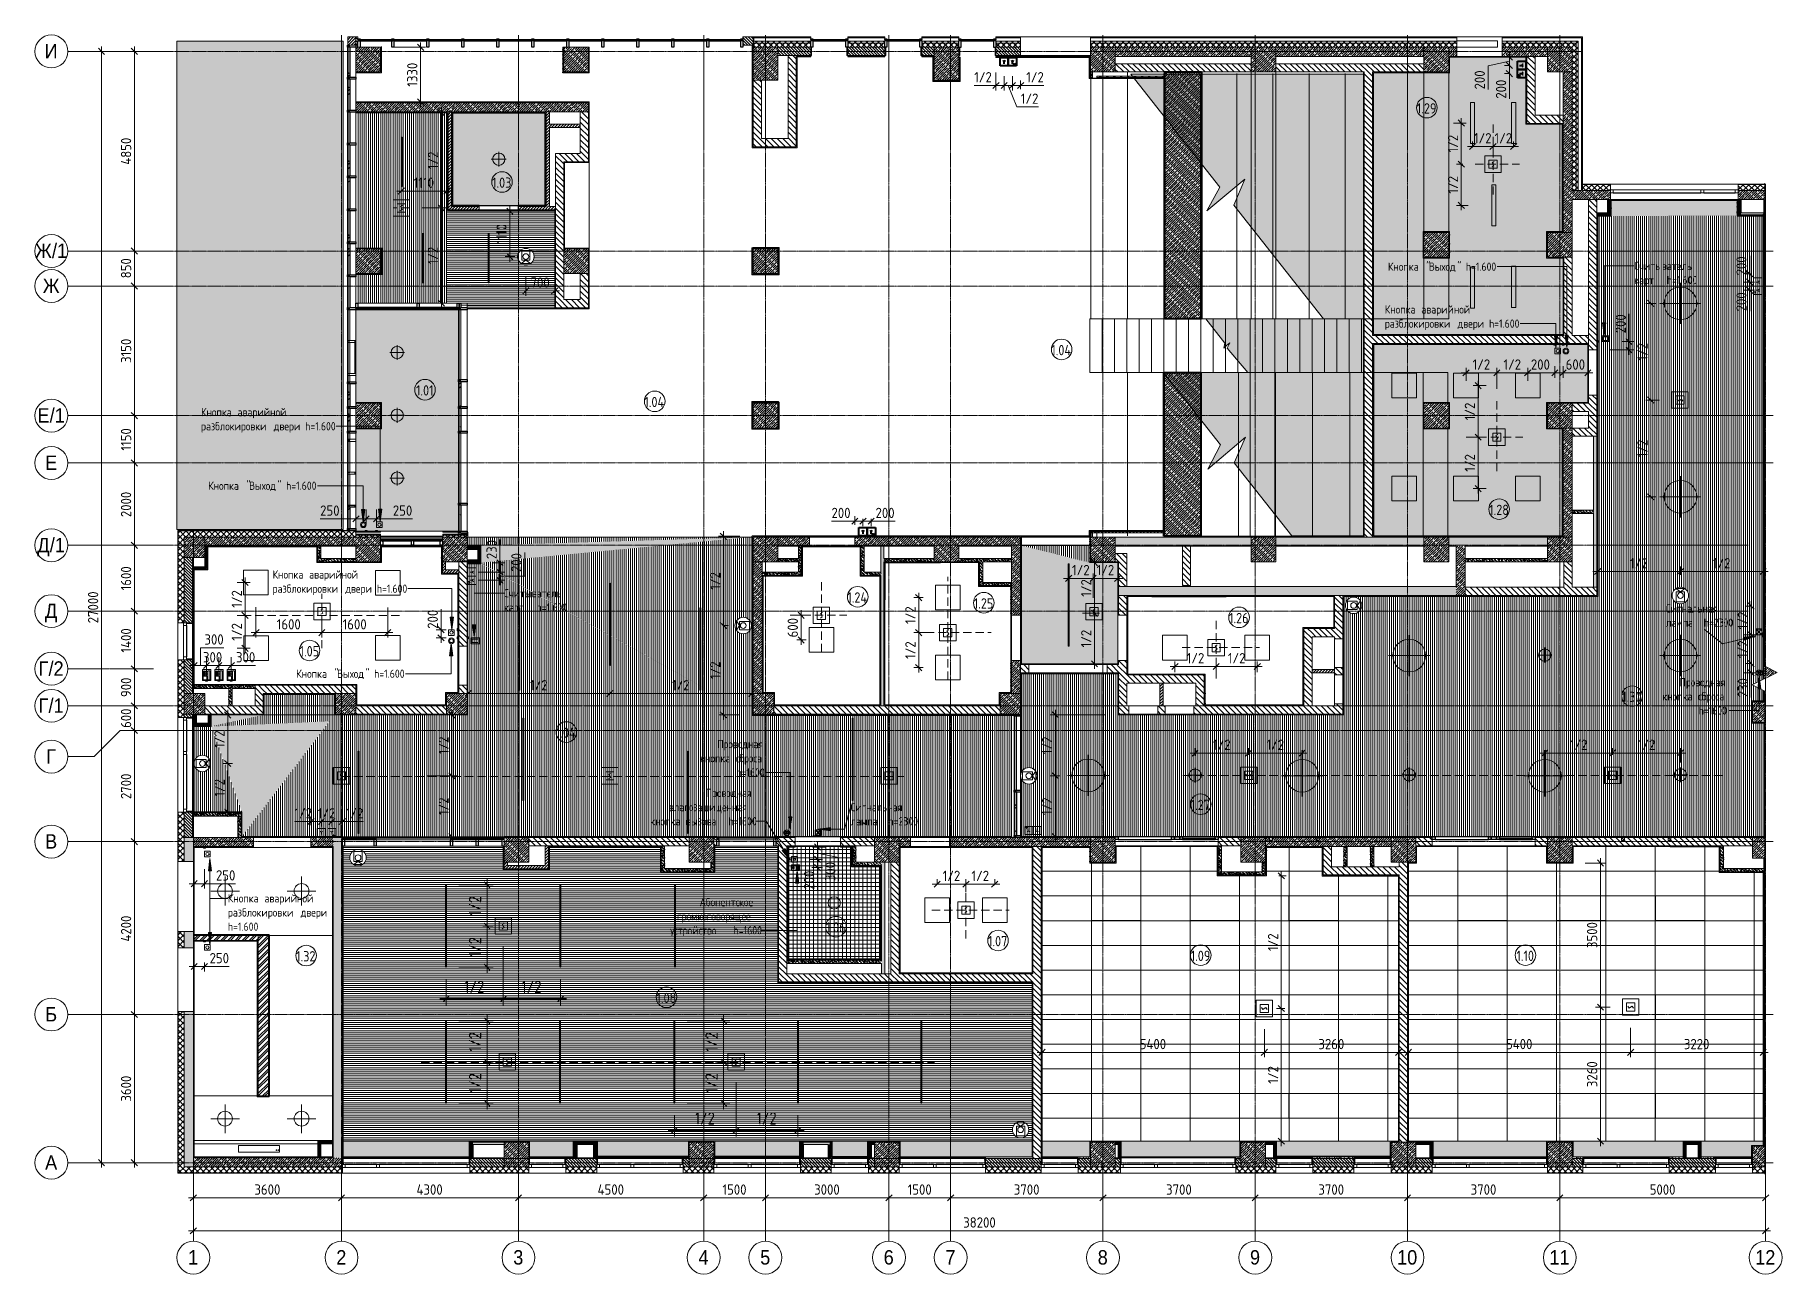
# Model space of a CAD drawing. Header units: millimetres. Extents: x 1311 to 195818, y -8553 to 29000.
# Drawn here: x 5707 to 48156, y -2706 to 27400 of the extents above; entities that cross this region are included whole.
import ezdxf

# ---------------------------------------------------------------- set-up
doc = ezdxf.new("R2010")
doc.units = ezdxf.units.MM
doc.linetypes.add('ADSK_Штрих_ш2 п1', pattern=[300, 200, -100])
doc.linetypes.add('Осевая', pattern=[31.75, 6.35, -4.7625, 15.875, -4.7625])
for name, color, linetype, lineweight in [('A-ANNO-DIMS', 7, 'Continuous', 9), ('A-ANNO-DIMS-100', 7, 'Continuous', 9), ('A-AREA-IDEN', 7, 'Continuous', 9), ('A-CLNG-PATT', 7, 'Continuous', 9), ('A-DETL', 7, 'Continuous', 9), ('A-DETL-5', 7, 'Continuous', 35), ('A-DETL-6', 7, 'ADSK_Штрих_ш2 п1', 9), ('A-DETL-GENF', 7, 'Continuous', 9), ('A-GLAZ', 7, 'Continuous', 9), ('A-GLAZ-1', 7, 'Continuous', 13), ('A-GLAZ-CURT', 7, 'Continuous', 9), ('A-GLAZ-CURT-1', 7, 'Continuous', 25), ('A-GLAZ-CWMG', 7, 'Continuous', 9), ('A-GLAZ-CWMG-1', 7, 'Continuous', 25), ('A-WALL', 7, 'Continuous', 9), ('I-WALL', 7, 'Continuous', 9), ('M-EQPM', 7, 'Continuous', 9), ('Q-SPCQ', 7, 'Continuous', 9), ('S-COLS', 7, 'Continuous', 9), ('S-STRS', 7, 'Continuous', 13), ('S-STRS-1', 7, 'Continuous', 9), ('S-STRS-2', 7, 'Continuous', 35), ('S-STRS-MBND', 7, 'Continuous', 9), ('Знаки', 7, 'Continuous', 9), ('Оси', 7, 'Continuous', 9), ('Оси-1', 7, 'Continuous', 20), ('Оси-2', 7, 'Осевая', 9)]:
    doc.layers.add(name, color=color, linetype=linetype, lineweight=lineweight)
for name, color, linetype, lineweight, true_color in [('A-ANNO-NOTE', 1, 'Continuous', 9, 0xff0000), ('A-CLNG-1', 7, 'Continuous', 9, 0xeaeaea), ('A-DETL-GENF-1', 7, 'Continuous', 9, 0xeeeeee), ('A-WALL-1', 7, 'Continuous', 9, 0x3c3c3c), ('A-WALL-2', 7, 'Continuous', 9, 0x535353), ('A-WALL-FNSH-1', 7, 'Continuous', 9, 0x3c3c3c), ('E-LITE-EQPM-1', 7, 'Continuous', 9, 0xff8080), ('G-ANNO-TEXT-1', 7, 'Continuous', 9, 0x3c3c3c), ('I-WALL-1', 7, 'Continuous', 9, 0x535353), ('Q-SPCQ-1', 7, 'Continuous', 9, 0x008040), ('Q-SPCQ-2', 1, 'Continuous', 9, 0xff0000), ('S-COLS-1', 9, 'Continuous', 9, 0x808080), ('S-COLS-2', 7, 'Continuous', 9, 0x3c3c3c)]:
    doc.layers.add(name, color=color, linetype=linetype, lineweight=lineweight, true_color=true_color)
doc.layers.add('A-CLNG-PATT-1', color=7, linetype='Continuous', lineweight=9, transparency=1)
doc.layers.add('A-DETL-GENF-2', color=7, linetype='Continuous', lineweight=9, true_color=0xc0c0c0, transparency=0.4)
doc.styles.add('Arial', font='arial.ttf', dxfattribs={"width": 0.9, "height": 350})
doc.styles.add('GOST Common_2', font='GOST_Common.ttf', dxfattribs={"width": 0.9, "height": 200})
doc.styles.add('GOST Common_3', font='GOST_Common.ttf', dxfattribs={"width": 0.9, "height": 250})
doc.styles.add('GOST Common_4', font='GOST_Common.ttf', dxfattribs={"width": 0.9, "height": 300})
doc.styles.add('ISOCPEUR', font='isocpeur.ttf', dxfattribs={"width": 0.9, "height": 250})
doc.dimstyles.new('ADSK_Основной_3_0_окр_', dxfattribs={"dimscale": 304.8, "dimtxt": 301.714499, "dimasz": 0.463911, "dimexe": 0.492126, "dimexo": 0.984252, "dimgap": 0.164042, "dimtad": 1, "dimdec": 0, "dimrnd": 10, "dimdsep": 46, "dimtxsty": 'GOST Common_4', "dimblk1": 'OBLIQUE', "dimblk2": 'OBLIQUE', "dimsah": 1, "dimcen": 0.09, "dimdle": 0.492126, "dimazin": 0, "dimtfac": 1, "dimtdec": 4, "dimtix": 1, "dimtmove": 0, "dimatfit": 3, "dimfxl": 1, "dimtvp": 1, "dimtolj": 1, "dimtzin": 0, "dimlwd": 9, "dimlwe": 9, "dimarcsym": 2})
doc.dimstyles.new('ISO-2_5_0_9К_БОЛЬШОЙ', dxfattribs={"dimscale": 304.8, "dimtxt": 248.995294, "dimasz": 0.492126, "dimexe": 0.393701, "dimexo": 0.984252, "dimgap": 0, "dimtad": 1, "dimdec": 0, "dimrnd": 10, "dimzin": 0, "dimdsep": 46, "dimtxsty": 'ISOCPEUR', "dimblk1": 'OBLIQUE', "dimblk2": 'OBLIQUE', "dimsah": 1, "dimcen": 0.09, "dimdle": 0.393701, "dimazin": 0, "dimtfac": 1, "dimtdec": 4, "dimtix": 1, "dimtmove": 0, "dimatfit": 3, "dimfxl": 1, "dimtvp": 1, "dimtolj": 1, "dimtzin": 0, "dimarcsym": 2})
doc.dimstyles.new('ISO-2_5_0_9К_БОЛЬШОЙ_1', dxfattribs={"dimscale": 304.8, "dimtxt": 248.995294, "dimasz": 0.492126, "dimexe": 0.393701, "dimexo": 0.984252, "dimgap": 0, "dimtad": 1, "dimdec": 0, "dimrnd": 10, "dimzin": 0, "dimdsep": 46, "dimtxsty": 'ISOCPEUR', "dimblk1": 'OBLIQUE', "dimblk2": 'OBLIQUE', "dimsah": 1, "dimcen": 0.09, "dimdle": 0.393701, "dimazin": 0, "dimtfac": 1, "dimtdec": 4, "dimtix": 1, "dimtmove": 1, "dimatfit": 3, "dimfxl": 1, "dimtvp": 1, "dimtolj": 1, "dimtzin": 0, "dimarcsym": 2})
pattern_1 = [(45, (9445.765, 0), (-57.02463, 57.02463), []), (45, (9502.79, 0), (-57.02463, 57.02463), [100.806, -20.161, 3.353, -16.808])]
pattern_2 = [(45, (9445.76, 0), (-70.71068, 70.71068), []), (135, (9445.76, 0), (-70.71068, -70.71068), [])]
pattern_3 = [(135, (9445.76, 0), (-70.71068, -70.71068), [])]
pattern_4 = [(45, (9445.765, 0), (-35.35534, 35.35534), [])]
pattern_5 = [(135, (9445.765, 0), (-35.35534, -35.35534), [])]
pattern_6 = [(45, (9445.76, 0), (-85.5366, 85.5366), []), (45, (9502.79, 0), (-85.5366, 85.5366), [])]
pattern_7 = [(135, (9445.76, 0), (-75.43415, -75.43415), [106.68, -17.78, 3.556, -17.78]), (135, (9445.76, 75.39), (-75.43415, -75.43415), []), (50, (9445.76, 0), (127.52922, -11.15758), [13.335, -146.685]), (355, (9445.76, 0), (-24.66966, 133.74002), [10.668, -117.348]), (100.451, (9456.39, -0.93), (102.85973, 122.58178), [11.333, -124.663]), (46.184, (9445.76, 35.56), (189.75516, -29.43036), [20.002, -220.027]), (96.636, (9461.58, 33.1), (166.1822, 173.1996), [17, -186.995]), (351.184, (9445.76, 35.56), (166.1839, 173.1976), [16.002, -176.022]), (21, (9463.54, 26.67), (106.13027, -71.58603), [13.335, -146.685]), (326, (9463.54, 26.67), (43.26188, 128.93175), [10.668, -117.348]), (71.451, (9472.39, 20.7), (149.39198, 57.34505), [11.333, -124.663]), (37.5, (9445.765, 0), (2.16223, 59.188357), [3.353, -112.573, 3.353, -115.773, -117.792]), (37.5, (9445.765, 0), (2.16223, 59.188357), [-235.052, 3.353, -114.44]), (7.5, (9445.765, 0), (46.77386, 70.12615), [3.353, -64.567, 3.353, -109.906, -44.894]), (7.5, (9445.765, 0), (46.77386, 70.12615), [-181.178, 3.353, -41.542]), (327.5, (9406.116, 0), (94.91367, -4.010093), [3.353, -41.097, 3.353, -135.331, -184.023]), (327.5, (9406.116, 0), (94.91367, -4.010093), [-183.134, 3.353, -180.67]), (317.5, (9388.336, 0), (103.69057, 17.79882), [3.353, -54.432, 3.353, -88.748, -130.683]), (317.5, (9388.336, 0), (103.69057, 17.79882), [-149.885, 3.353, -127.33])]
pattern_8 = [(0, (9445.765, 0), (121.92, 30.48), [10.058, -81.382, 10.058, -81.382, -487.68]), (0, (9445.765, 0), (121.92, 30.48), [-182.88, 10.058, -172.822, 10.058, -81.382, -213.36]), (0, (9445.765, 0), (121.92, 30.48), [-457.2, 10.058, -50.902, 10.058, -142.342]), (120, (9491.485, 15.24), (-87.356454, 90.345817), [10.058, -81.382, 10.058, -81.382, -487.68]), (120, (9491.485, 15.24), (-87.356454, 90.345817), [-182.88, 10.058, -172.822, 10.058, -81.382, -213.36]), (120, (9491.485, 15.24), (-87.356454, 90.345817), [-457.2, 10.058, -50.902, 10.058, -142.342]), (240, (9506.725, 76.2), (-34.563546, -120.825817), [10.058, -81.382, 10.058, -81.382, -487.68]), (240, (9506.725, 76.2), (-34.563546, -120.825817), [-182.88, 10.058, -172.822, 10.058, -81.382, -213.36]), (240, (9506.725, 76.2), (-34.563546, -120.825817), [-457.2, 10.058, -50.902, 10.058, -142.342])]
pattern_9 = [(45, (9445.76, 0), (-106.066, 106.066), []), (135, (9445.76, 0), (-106.066, -106.066), [])]
pattern_10 = [(0, (9445.76, 0), (406.4, 101.6), [33.528, -271.272, 33.528, -271.272, -1625.6]), (0, (9445.76, 0), (406.4, 101.6), [-609.6, 33.528, -576.072, 33.528, -271.272, -711.2]), (0, (9445.76, 0), (406.4, 101.6), [-1524, 33.528, -169.672, 33.528, -474.472]), (120, (9598.16, 50.8), (-291.18818, 301.15272), [33.528, -271.272, 33.528, -271.272, -1625.6]), (120, (9598.16, 50.8), (-291.18818, 301.15272), [-609.6, 33.528, -576.072, 33.528, -271.272, -711.2]), (120, (9598.16, 50.8), (-291.18818, 301.15272), [-1524, 33.528, -169.672, 33.528, -474.472]), (240, (9648.96, 254), (-115.21182, -402.75272), [33.528, -271.272, 33.528, -271.272, -1625.6]), (240, (9648.96, 254), (-115.21182, -402.75272), [-609.6, 33.528, -576.072, 33.528, -271.272, -711.2]), (240, (9648.96, 254), (-115.21182, -402.75272), [-1524, 33.528, -169.672, 33.528, -474.472])]
pattern_11 = [(135, (9445.76, 0), (-84.8528, -84.8528), []), (225, (9445.76, 0), (84.8528, -84.8528), [])]

msp = doc.modelspace()

# ---------------------------------------------------------------- texts
at = {"layer": 'A-AREA-IDEN', "char_height": 250, "attachment_point": 1, "style": 'GOST Common_3'}
for s, insert, width in [('1.29', (39283.6, 25740.7), 606.076), ('1.03', (16813.7, 23935.8), 606.076), ('1.04', (30401.7, 19867.7), 627.721), ('1.01', (14966.1, 18888.5), 548.354), ('1.04', (20515, 18607.1), 627.721), ('1.28', (41039.8, 15986.2), 606.076), ('1.24', (25446.7, 13857.5), 627.721), ('1.25', (28518.7, 13712.8), 606.076), ('1.26', (34720.7, 13357.5), 606.076), ('1.05', (12137.7, 12552.9), 606.076), ('1.30', (44271, 11443.4), 606.076), ('1.04', (18367.2, 10570.9), 627.721), ('1.27', (33789.6, 8817.7), 606.076), ('1.06', (24927.6, 5841.5), 606.076), ('1.32', (12054.3, 5140.4), 606.076), ('1.07', (28864.3, 5507.1), 606.076), ('1.09', (33789.6, 5150.4), 606.076), ('1.10', (41702.7, 5150.4), 548.354), ('1.08', (20808.8, 4127.6), 606.076)]:
    msp.add_mtext(s, dxfattribs=dict(at, insert=insert, width=width))
at = {"layer": 'G-ANNO-TEXT-1', "char_height": 200, "attachment_point": 1, "style": 'GOST Common_2'}
for s, insert, width in [('Кнопка', (38580.3, 21870.6), 995.696), (' "', (39401.8, 21870.6), 209.24), ('Выход', (39574.4, 21870.6), 836.962), ('" h=1.600', (40265, 21870.6), 1176.076), ('Считыватель', (44566.4, 21888.2), 1854.303), ('\\fGOST Common|b0|i0|c204|p34|;\\W.9; ', (46096.4, 21888.2), 79.367), ('карт', (44566.4, 21544.3), 692.658), ('  h=1.600', (45137.9, 21544.3), 1125.569), ('Кнопка', (38503.7, 20830.5), 995.696), ('\\fGOST Common|b0|i0|c204|p34|;\\W.9; ', (39325.2, 20830.5), 79.367), ('аварийной', (39390.7, 20830.5), 1471.898), ('\\fGOST Common|b0|i0|c204|p34|;\\W.9; ', (40605.1, 20830.5), 79.367), ('разблокировки', (38503.7, 20486.5), 2063.544), ('\\fGOST Common|b0|i0|c204|p34|;\\W.9; ', (40206.3, 20486.5), 79.367), ('двери', (40271.8, 20486.5), 793.671), (' h=1.600', (40926.6, 20486.5), 1046.202), ('Кнопка', (9742.6, 18337.1), 995.696), ('\\fGOST Common|b0|i0|c204|p34|;\\W.9; ', (10564.1, 18337.1), 79.367), ('аварийной', (10629.6, 18337.1), 1471.898), ('\\fGOST Common|b0|i0|c204|p34|;\\W.9; ', (11844, 18337.1), 79.367), ('разблокировки', (9742.6, 17993.2), 2063.544), ('\\fGOST Common|b0|i0|c204|p34|;\\W.9; ', (11445.2, 17993.2), 79.367), ('двери', (11510.6, 17993.2), 793.671), (' h=1.600', (12165.5, 17993.2), 1046.202), (' "', (10738.3, 16547.6), 209.24), ('" h=1.600', (11601.5, 16547.6), 1176.076), ('Кнопка', (9916.8, 16547.6), 995.696), ('Выход', (10911, 16547.6), 836.962), ('разблокировки', (11482.1, 14046.5), 2063.544), ('Кнопка', (11482.1, 14390.4), 995.696), ('\\fGOST Common|b0|i0|c204|p34|;\\W.9; ', (12303.6, 14390.4), 79.367), ('аварийной', (12369.1, 14390.4), 1471.898), ('\\fGOST Common|b0|i0|c204|p34|;\\W.9; ', (13184.7, 14046.5), 79.367), ('\\fGOST Common|b0|i0|c204|p34|;\\W.9; ', (13583.5, 14390.4), 79.367), (' h=1.600', (13905, 14046.5), 1046.202), ('двери', (13250.1, 14046.5), 793.671), ('Считыватель', (17105.9, 13936.5), 1854.303), ('  h=1.600', (17677.4, 13592.5), 1125.569), ('\\fGOST Common|b0|i0|c204|p34|;\\W.9; ', (18635.9, 13936.5), 79.367), ('карт', (17105.9, 13592.5), 692.658), ('лампа', (45333.5, 13221.8), 851.392), ('Сигнальная', (45333.5, 13565.8), 1616.202), ('  h=2300', (46036, 13221.8), 1103.924), ('\\fGOST Common|b0|i0|c204|p34|;\\W.9; ', (46667, 13565.8), 79.367), ('Кнопка', (12056.3, 11979.7), 995.696), (' "', (12877.8, 11979.7), 209.24), ('Выход', (13050.5, 11979.7), 836.962), ('" h=1.600', (13741, 11979.7), 1176.076), ('Проводная', (45665.3, 11773.7), 1464.683), ('кнопка', (45248.6, 11429.7), 974.05), ('\\fGOST Common|b0|i0|c204|p34|;\\W.9; ', (46052.3, 11429.7), 79.367), ('сброса', (46117.7, 11429.7), 916.329), ('h=1600', (46129.6, 11085.8), 901.898), ('Проводная', (22285.2, 10271), 1464.683), ('кнопка', (21868.5, 9927.1), 974.05), ('\\fGOST Common|b0|i0|c204|p34|;\\W.9; ', (22672.2, 9927.1), 79.367), ('сброса', (22737.6, 9927.1), 916.329), ('h=1600', (22749.5, 9583.1), 901.898), ('Проводная', (22004.4, 9083.7), 1464.683), ('влагозащищенная', (21111.5, 8739.7), 2546.961), ('Сигнальная', (25525.7, 8739.7), 1616.202), ('\\fGOST Common|b0|i0|c204|p34|;\\W.9; ', (26859.2, 8739.7), 79.367), ('кнопка', (20659, 8395.8), 974.05), ('\\fGOST Common|b0|i0|c204|p34|;\\W.9; ', (21462.7, 8395.8), 79.367), ('вызова', (21528.2, 8395.8), 981.266), ('  h=1600', (22337.8, 8395.8), 1060.633), ('лампа', (25525.7, 8395.7), 851.392), ('  h=2300', (26228.2, 8395.7), 1103.924), ('Кнопка', (10395.9, 6522.4), 995.696), ('\\fGOST Common|b0|i0|c204|p34|;\\W.9; ', (11217.4, 6522.4), 79.367), ('аварийной', (11282.9, 6522.4), 1471.898), ('\\fGOST Common|b0|i0|c204|p34|;\\W.9; ', (12497.3, 6522.4), 79.367), ('Абонентское', (21856.4, 6430.7), 1796.582), ('разблокировки', (10395.9, 6178.5), 2063.544), ('\\fGOST Common|b0|i0|c204|p34|;\\W.9; ', (12098.4, 6178.5), 79.367), ('двери', (12163.9, 6178.5), 793.671), ('\\fGOST Common|b0|i0|c204|p34|;\\W.9; ', (12818.8, 6178.5), 79.367), ('громкоговорящее', (21308.8, 6086.7), 2460.379), ('h=1.600', (10395.9, 5834.5), 966.835), ('устройство', (21142.1, 5742.8), 1601.772), ('  h=1600', (22463.7, 5742.8), 1060.633)]:
    msp.add_mtext(s, dxfattribs=dict(at, insert=insert, width=width))
at = {"layer": 'Оси', "char_height": 350, "attachment_point": 1, "style": 'Arial'}
for s, insert, width in [('\\fArial|b0|i0|c204|p34|;\\W.9;И', (5942.8, 27181), 389.62), ('\\fArial|b0|i0|c204|p34|;\\W.9;Ж', (5710.6, 22331), 497.848), ('/1', (6121.4, 22331), 454.557), ('\\fArial|b0|i0|c204|p34|;\\W.9;Ж', (5898.3, 21481), 497.848), ('\\fArial|b0|i0|c204|p34|;\\W.9;Е', (5767.3, 18331), 360.759), ('/1', (6065, 18331), 454.557), ('\\fArial|b0|i0|c204|p34|;\\W.9;Е', (5954.5, 17181), 360.759), ('\\fArial|b0|i0|c204|p34|;\\W.9;Д', (5764.2, 15181), 367.975), ('/1', (6067.8, 15181), 454.557), ('\\fArial|b0|i0|c204|p34|;\\W.9;Д', (5951.8, 13581), 367.975), ('\\fArial|b0|i0|c204|p34|;\\W.9;Г', (5793.9, 12181), 295.823), ('/2', (6037.9, 12181), 454.557), ('\\fArial|b0|i0|c204|p34|;\\W.9;Г', (5793.9, 11281), 295.823), ('/1', (6037.9, 11281), 454.557), ('\\fArial|b0|i0|c204|p34|;\\W.9;Г', (5981.5, 10046), 295.823), ('\\fArial|b0|i0|c204|p34|;\\W.9;В', (5954.5, 7981), 360.759), ('\\fArial|b0|i0|c204|p34|;\\W.9;Б', (5957.7, 3781), 353.544), ('\\fArial|b0|i0|c204|p34|;\\W.9;А', (5954.5, 181), 360.759), ('\\fArial|b0|i0|c204|p34|;\\W.9;2', (13028.2, -2125.6), 303.038), ('\\fArial|b0|i0|c204|p34|;\\W.9;3', (17328.2, -2125.6), 303.038), ('\\fArial|b0|i0|c204|p34|;\\W.9;6', (26328.2, -2125.6), 303.038), ('\\fArial|b0|i0|c204|p34|;\\W.9;8', (31528.2, -2125.6), 303.038), ('\\fArial|b0|i0|c204|p34|;\\W.9;9', (35228.2, -2125.6), 303.038), ('10', (38803.1, -2125.6), 606.076), ('12', (47503.1, -2125.6), 606.076), ('\\fArial|b0|i0|c204|p34|;\\W.9;1', (9428.2, -2125.6), 303.038), ('\\fArial|b0|i0|c204|p34|;\\W.9;4', (21828.2, -2125.6), 303.038), ('\\fArial|b0|i0|c204|p34|;\\W.9;5', (23328.2, -2125.6), 303.038), ('\\fArial|b0|i0|c204|p34|;\\W.9;7', (27828.2, -2125.6), 303.038), ('11', (42503.1, -2125.6), 606.076)]:
    msp.add_mtext(s, dxfattribs=dict(at, insert=insert, width=width))

# ---------------------------------------------------------------- blocks, each defined once
blk = doc.blocks.new('BSC_Колонна _Прямоугольная - 600х600-23286269-Сводный план потолков 1 этажа в осях 1-12')
at = {"layer": 'S-COLS-1'}
h = blk.add_hatch(dxfattribs=at)
h.set_pattern_fill('FP_2', color=256, style=0, pattern_type=2)
h.set_pattern_definition([(45, (-29509.74, -7600), (-57.02463, 57.02463), []), (45, (-29452.72, -7600), (-57.02463, 57.02463), [100.806, -20.161, 3.353, -16.808])])
h.paths.add_polyline_path([(-100, -300), (300, -300), (300, 300), (-300, 300), (-300, -300)])
at = {"layer": 'S-COLS-2'}
for p, q in [((-300, 300), (300, 300)), ((-300, -300), (-300, 300)), ((300, 300), (300, -300)), ((300, -300), (-300, -300))]:
    blk.add_line(p, q, dxfattribs=at)
blk = doc.blocks.new('BSC_Колонна _Прямоугольная - 600х600-V1-Сводный план потолков 1 этажа в осях 1-12')
at = {"layer": 'S-COLS-1'}
h = blk.add_hatch(dxfattribs=at)
h.set_pattern_fill('FP_3', color=256, style=0, pattern_type=2)
h.set_pattern_definition([(45, (-25860, -200), (-57.02463, 57.02463), []), (45, (-25802.975, -200), (-57.02463, 57.02463), [100.806, -20.161, 3.353, -16.808])])
h.paths.add_polyline_path([(64, -300), (300, -300), (300, 300), (-300, 300), (-300, -300)])
at = {"layer": 'S-COLS-2'}
for p, q in [((-300, 300), (300, 300)), ((-300, -300), (-300, 300)), ((300, 300), (300, -300)), ((300, -300), (-300, -300))]:
    blk.add_line(p, q, dxfattribs=at)
blk = doc.blocks.new('BSC_Колонна _Прямоугольная - 600х600-V2-Сводный план потолков 1 этажа в осях 1-12')
at = {"layer": 'S-COLS-1'}
h = blk.add_hatch(dxfattribs=at)
h.set_pattern_fill('FP_4', color=256, style=0, pattern_type=2)
h.set_pattern_definition([(45, (-29509.74, -200), (-57.02463, 57.02463), []), (45, (-29452.72, -200), (-57.02463, 57.02463), [100.806, -20.161, 3.353, -16.808])])
h.paths.add_polyline_path([(100, -300), (300, -300), (300, 300), (-300, 300), (-300, -300), (-100, -300)])
at = {"layer": 'S-COLS-2'}
for p, q in [((-300, 300), (300, 300)), ((-300, -248), (-300, 300)), ((300, 300), (300, -300)), ((300, -300), (-300, -300))]:
    blk.add_line(p, q, dxfattribs=at)
blk = doc.blocks.new('BSC_Колонна _Прямоугольная - 600х800-24078684-Сводный план потолков 1 этажа в осях 1-12')
at = {"layer": 'S-COLS-1'}
h = blk.add_hatch(dxfattribs=at)
h.set_pattern_fill('FP_5', color=256, style=0, pattern_type=2)
h.set_pattern_definition([(45, (-14010, -26700), (-57.02463, 57.02463), []), (45, (-13952.975, -26700), (-57.02463, 57.02463), [100.806, -20.161, 3.353, -16.808])])
h.paths.add_polyline_path([(300, -400), (300, 400), (-300, 400), (-300, -400)])
at = {"layer": 'S-COLS-2'}
for p, q in [((-300, 400), (300, 400)), ((-300, -400), (-300, 400)), ((300, 400), (300, -400)), ((300, -400), (-300, -400))]:
    blk.add_line(p, q, dxfattribs=at)
blk = doc.blocks.new('BSC_Колонна _Прямоугольная - 600х600-V3-Сводный план потолков 1 этажа в осях 1-12')
at = {"layer": 'S-COLS-1'}
h = blk.add_hatch(dxfattribs=at)
h.set_pattern_fill('FP_7', color=256, style=0, pattern_type=2)
h.set_pattern_definition([(45, (-14010, -14900), (-57.02463, 57.02463), []), (45, (-13952.975, -14900), (-57.02463, 57.02463), [100.806, -20.161, 3.353, -16.808])])
h.paths.add_polyline_path([(-300, -300), (300, -300), (300, 300), (-300, 300)])
at = {"layer": 'S-COLS-2'}
for p, q in [((-300, 300), (300, 300)), ((-300, -300), (-300, 300)), ((300, 300), (300, -300)), ((300, -300), (-300, -300))]:
    blk.add_line(p, q, dxfattribs=at)
blk = doc.blocks.new('BSC_Колонна _Прямоугольная - 600х600-23295697-Сводный план потолков 1 этажа в осях 1-12')
at = {"layer": 'S-COLS-1'}
h = blk.add_hatch(dxfattribs=at)
h.set_pattern_fill('FP_8', color=256, style=0, pattern_type=2)
h.set_pattern_definition([(45, (-14010, -18150), (-57.02463, 57.02463), []), (45, (-13952.975, -18150), (-57.02463, 57.02463), [100.806, -20.161, 3.353, -16.808])])
h.paths.add_polyline_path([(300, -300), (300, 300), (-300, 300), (-300, -300)])
at = {"layer": 'S-COLS-2'}
for p, q in [((-300, 300), (300, 300)), ((-300, -300), (-300, 300)), ((300, 300), (300, -300)), ((300, -300), (-300, -300))]:
    blk.add_line(p, q, dxfattribs=at)
blk = doc.blocks.new('BSC_Колонна _Прямоугольная - 600х600-V4-Сводный план потолков 1 этажа в осях 1-12')
at = {"layer": 'S-COLS-1'}
h = blk.add_hatch(dxfattribs=at)
h.set_pattern_fill('FP_9', color=256, style=0, pattern_type=2)
h.set_pattern_definition([(45, (-14010, -21900), (-57.02463, 57.02463), []), (45, (-13952.975, -21900), (-57.02463, 57.02463), [100.806, -20.161, 3.353, -16.808])])
h.paths.add_polyline_path([(300, -300), (300, 300), (-300, 300), (-300, -300)])
at = {"layer": 'S-COLS-2'}
for p, q in [((-300, 300), (300, 300)), ((-300, -300), (-300, 300)), ((300, 300), (300, -300)), ((300, -300), (-300, -300))]:
    blk.add_line(p, q, dxfattribs=at)
blk = doc.blocks.new('BSC_Колонна _Прямоугольная - 600х600-V5-Сводный план потолков 1 этажа в осях 1-12')
at = {"layer": 'S-COLS-1'}
h = blk.add_hatch(dxfattribs=at)
h.set_pattern_fill('FP_10', color=256, style=0, pattern_type=2)
h.set_pattern_definition([(45, (-25860, -7600), (-57.02463, 57.02463), []), (45, (-25802.975, -7600), (-57.02463, 57.02463), [100.806, -20.161, 3.353, -16.808])])
h.paths.add_polyline_path([(64, -300), (300, -300), (300, 300), (-300, 300), (-300, -300)])
at = {"layer": 'S-COLS-2'}
for p, q in [((-300, 300), (300, 300)), ((-300, -300), (-300, 300)), ((300, 300), (300, -300)), ((300, -300), (-300, -300))]:
    blk.add_line(p, q, dxfattribs=at)
blk = doc.blocks.new('BSC_Колонна _Прямоугольная - 600х600-V6-Сводный план потолков 1 этажа в осях 1-12')
at = {"layer": 'S-COLS-1'}
h = blk.add_hatch(dxfattribs=at)
h.set_pattern_fill('FP_11', color=256, style=0, pattern_type=2)
h.set_pattern_definition([(45, (-26110, -26800), (-57.02463, 57.02463), []), (45, (-26052.975, -26800), (-57.02463, 57.02463), [100.806, -20.161, 3.353, -16.808])])
h.paths.add_polyline_path([(-300, -300), (300, -300), (300, 300), (-300, 300), (-300, -100)])
at = {"layer": 'S-COLS-2'}
for p, q in [((-300, 300), (300, 300)), ((-300, -300), (-300, 300)), ((300, 300), (300, -300)), ((300, -300), (-300, -300))]:
    blk.add_line(p, q, dxfattribs=at)
blk = doc.blocks.new('BSC_Колонна _Прямоугольная - 600х600-V7-Сводный план потолков 1 этажа в осях 1-12')
at = {"layer": 'S-COLS-1'}
h = blk.add_hatch(dxfattribs=at)
h.set_pattern_fill('FP_12', color=256, style=0, pattern_type=2)
h.set_pattern_definition([(45, (-26110, -14900), (-57.02463, 57.02463), []), (45, (-26052.975, -14900), (-57.02463, 57.02463), [100.806, -20.161, 3.353, -16.808])])
h.paths.add_polyline_path([(300, -300), (300, 300), (-300, 300), (-300, -300), (280, -300)])
at = {"layer": 'S-COLS-2'}
for p, q in [((-300, 300), (300, 300)), ((-300, -300), (-300, 300)), ((300, 300), (300, -300)), ((300, -300), (-300, -300))]:
    blk.add_line(p, q, dxfattribs=at)
blk = doc.blocks.new('120_Окно_СКБ_1Ст - 120_Окно_СКБ_1Ст 900х2500_h_-22445987-Сводный план потолков 1 этажа в осях 1-12')
at = {"layer": 'A-GLAZ'}
for p, q in [((450, -57), (-450, -57)), ((-450, -127), (450, -127))]:
    blk.add_line(p, q, dxfattribs=at)
at = {"layer": 'A-GLAZ-1'}
for p, q in [((-450, -127), (-450, -57)), ((-450, -57), (-380, -57)), ((-380, -127), (-450, -127)), ((-380, -57), (-380, -127)), ((-380, -127), (-380, -137)), ((-380, -137), (380, -137)), ((-330, -137), (-330, -127)), ((330, -137), (330, -127)), ((380, -127), (380, -57)), ((380, -57), (450, -57)), ((450, -127), (380, -127)), ((380, -137), (380, -127)), ((450, -57), (450, -127))]:
    blk.add_line(p, q, dxfattribs=at)
blk = doc.blocks.new('120_Окно_СКБ_2Ст - 120_Окно_СКБ_2Ст 2100х2500 _мал створка справа_-22445857-Сводный план потолков 1 этажа в осях 1-12')
at = {"layer": 'A-GLAZ'}
for p, q in [((1050, -57), (-1050, -57)), ((-1050, -127), (1050, -127))]:
    blk.add_line(p, q, dxfattribs=at)
at = {"layer": 'A-GLAZ-1'}
for p, q in [((-1050, -127), (-1050, -57)), ((-1050, -57), (-980, -57)), ((-980, -127), (-1050, -127)), ((-980, -57), (-980, -127)), ((-980, -127), (-980, -137)), ((-980, -137), (150, -137)), ((-930, -137), (-930, -127)), ((100, -137), (100, -127)), ((150, -127), (150, -57)), ((150, -57), (220, -57)), ((220, -127), (150, -127)), ((150, -137), (150, -127)), ((220, -57), (220, -127)), ((220, -127), (220, -137)), ((220, -137), (980, -137)), ((270, -137), (270, -127)), ((930, -137), (930, -127)), ((980, -127), (980, -57)), ((980, -57), (1050, -57)), ((1050, -127), (980, -127)), ((980, -137), (980, -127)), ((1050, -57), (1050, -127))]:
    blk.add_line(p, q, dxfattribs=at)
blk = doc.blocks.new('Системная панель - Стекло - 40мм-22856102-Сводный план потолков 1 этажа в осях 1-12')
at = {"layer": 'A-GLAZ-CURT'}
h = blk.add_hatch(dxfattribs=at)
h.set_pattern_fill('FP_13', color=256, style=0, pattern_type=2)
h.set_pattern_definition([(45, (-17460.26, -27190), (-282.8427, 282.8427), [200, -600]), (45, (-17660.26, -27290), (-282.8427, 282.8427), [600, -200]), (45, (-17260.26, -27390), (-282.8427, 282.8427), [200, -600])])
h.paths.add_polyline_path([(410, -40), (410, 0), (-410, 0), (-410, -40), (-312, -40)])
at = {"layer": 'A-GLAZ-CURT-1'}
for p, q in [((-410, -40), (-410, 0)), ((-410, 0), (410, 0)), ((410, 0), (410, -40)), ((410, -40), (-410, -40))]:
    blk.add_line(p, q, dxfattribs=at)
blk = doc.blocks.new('Прямоугольный импост - Импост структурный с накладкой - 190мм-22856094-Сводный план потолков 1 этажа в осях 1-12')
at = {"layer": 'A-GLAZ-CWMG-1'}
for p, q in [((0, 190), (-50, 190)), ((-50, 190), (-50, 40)), ((-50, 40), (-40, 40)), ((-40, 0), (-50, 0)), ((-50, 0), (-50, -17)), ((-40, 40), (-40, 0)), ((-10, 0), (-10, 40)), ((-10, 40), (0, 40)), ((0, 0), (-10, 0)), ((0, 40), (0, 190)), ((0, -17), (0, 0)), ((-50, -17), (0, -17))]:
    blk.add_line(p, q, dxfattribs=at)
blk = doc.blocks.new('Системная панель - Стекло - 40мм-V8-Сводный план потолков 1 этажа в осях 1-12')
at = {"layer": 'A-GLAZ-CURT'}
h = blk.add_hatch(dxfattribs=at)
h.set_pattern_fill('FP_14', color=256, style=0, pattern_type=2)
h.set_pattern_definition([(45, (-19260.26, -27188.3), (-282.8427, 282.8427), [200, -600]), (45, (-19460.26, -27288.3), (-282.8427, 282.8427), [600, -200]), (45, (-19060.26, -27388.3), (-282.8427, 282.8427), [200, -600])])
h.paths.add_polyline_path([(410, -40), (410, 0), (-410, 0), (-410, -40)])
at = {"layer": 'A-GLAZ-CURT-1'}
for p, q in [((-410, -40), (-410, 0)), ((-410, 0), (410, 0)), ((410, 0), (410, -40)), ((410, -40), (-410, -40))]:
    blk.add_line(p, q, dxfattribs=at)
blk = doc.blocks.new('Прямоугольный импост - Импост структурный с накладкой - 190мм-V9-Сводный план потолков 1 этажа в осях 1-12')
at = {"layer": 'A-GLAZ-CWMG-1'}
for p, q in [((0, 190), (-50, 190)), ((-50, 190), (-50, 40)), ((-50, 40), (-40, 40)), ((-40, 0), (-50, 0)), ((-50, 0), (-50, -17)), ((-40, 40), (-40, 0)), ((-10, 0), (-10, 40)), ((-10, 40), (0, 40)), ((0, 0), (-10, 0)), ((0, 40), (0, 190)), ((0, -17), (0, 0)), ((-50, -17), (0, -17))]:
    blk.add_line(p, q, dxfattribs=at)
blk = doc.blocks.new('Системная панель - Стекло - 40мм-23999081-Сводный план потолков 1 этажа в осях 1-12')
at = {"layer": 'A-GLAZ-CURT'}
h = blk.add_hatch(dxfattribs=at)
h.set_pattern_fill('FP_15', color=256, style=0, pattern_type=2)
h.set_pattern_definition([(135, (26637.62, -3971.1), (-282.843, -282.843), [200, -600]), (135, (26737.62, -4171.1), (-282.843, -282.843), [600, -200]), (135, (26837.62, -3771.1), (-282.843, -282.843), [200, -600])])
h.paths.add_polyline_path([(372, 0), (372, 40), (-373, 40), (-373, 0), (25, 0)])
at = {"layer": 'A-GLAZ-CURT-1'}
for p, q in [((-373, 0), (-373, 40)), ((-373, 40), (372, 40)), ((372, 0), (-373, 0)), ((372, 40), (372, 0))]:
    blk.add_line(p, q, dxfattribs=at)
blk = doc.blocks.new('Системная панель - Стекло - 40мм-23998914-Сводный план потолков 1 этажа в осях 1-12')
at = {"layer": 'A-GLAZ-CURT'}
h = blk.add_hatch(dxfattribs=at)
h.set_pattern_fill('FP_16', color=256, style=0, pattern_type=2)
h.set_pattern_definition([(135, (23450.12, -3971.1), (-282.843, -282.843), [200, -600]), (135, (23550.12, -4171.1), (-282.843, -282.843), [600, -200]), (135, (23650.12, -3771.1), (-282.843, -282.843), [200, -600])])
h.paths.add_polyline_path([(385, 40), (-385, 40), (-385, 0), (385, 0)])
at = {"layer": 'A-GLAZ-CURT-1'}
for p, q in [((-385, 0), (-385, 40)), ((-385, 40), (385, 40)), ((385, 0), (-385, 0)), ((385, 40), (385, 0))]:
    blk.add_line(p, q, dxfattribs=at)
blk = doc.blocks.new('Системная панель - Стекло - 40мм-23998915-Сводный план потолков 1 этажа в осях 1-12')
at = {"layer": 'A-GLAZ-CURT'}
h = blk.add_hatch(dxfattribs=at)
h.set_pattern_fill('FP_17', color=256, style=0, pattern_type=2)
h.set_pattern_definition([(135, (15566.62, -3971.1), (-282.843, -282.843), [200, -600]), (135, (15666.62, -4171.1), (-282.843, -282.843), [600, -200]), (135, (15766.62, -3771.1), (-282.843, -282.843), [200, -600])])
h.paths.add_polyline_path([(269, 40), (-269, 40), (-269, 0), (269, 0)])
at = {"layer": 'A-GLAZ-CURT-1'}
for p, q in [((-269, 0), (-269, 40)), ((-269, 40), (269, 40)), ((269, 0), (-269, 0)), ((269, 40), (269, 0))]:
    blk.add_line(p, q, dxfattribs=at)
blk = doc.blocks.new('Прямоугольный импост - Импост структурный с накладкой - 190мм-22862231-Сводный план потолков 1 этажа в осях 1-12')
at = {"layer": 'A-GLAZ-CWMG-1'}
for p, q in [((-50, 0), (-50, 17)), ((-50, 17), (0, 17)), ((-40, 0), (-50, 0)), ((-40, -40), (-40, 0)), ((0, 0), (-10, 0)), ((-10, 0), (-10, -40)), ((0, 17), (0, 11)), ((-50, -190), (-50, -40)), ((-50, -40), (-40, -40)), ((0, -190), (-50, -190)), ((-10, -40), (0, -40))]:
    blk.add_line(p, q, dxfattribs=at)
blk = doc.blocks.new('Прямоугольный импост - Импост структурный с накладкой - 190мм-22862219-Сводный план потолков 1 этажа в осях 1-12')
at = {"layer": 'A-GLAZ-CWMG-1'}
for p, q in [((25, 17), (-25, 17)), ((-25, 17), (-25, 0)), ((-25, 0), (-15, 0)), ((-15, 0), (-15, -40)), ((15, 0), (25, 0)), ((15, -40), (15, 0)), ((25, 0), (25, 17)), ((-15, -40), (-25, -40)), ((-25, -40), (-25, -190)), ((-25, -190), (25, -190)), ((25, -40), (15, -40)), ((25, -190), (25, -40))]:
    blk.add_line(p, q, dxfattribs=at)
blk = doc.blocks.new('Прямоугольный импост - Импост структурный с накладкой - 190мм-23188488-Сводный план потолков 1 этажа в осях 1-12')
at = {"layer": 'A-GLAZ-CWMG-1'}
for p, q in [((0, 17), (-50, 17)), ((-50, 17), (-50, 0)), ((-50, 0), (-40, 0)), ((-40, 0), (-40, -40)), ((-10, 0), (0, 0)), ((-10, -40), (-10, 0)), ((0, 0), (0, 17)), ((-40, -40), (-50, -40)), ((-50, -40), (-50, -190)), ((-50, -190), (0, -190)), ((0, -40), (-10, -40)), ((0, -190), (0, -40))]:
    blk.add_line(p, q, dxfattribs=at)
blk = doc.blocks.new('Прямоугольный импост - Импост структурный с накладкой - 160мм Темный-30756008-Сводный план потолков 1 этажа в осях 1-12')
at = {"layer": 'A-GLAZ-CWMG-1'}
for p, q in [((0, 17), (-50, 17)), ((-50, 17), (-50, 0)), ((-50, 0), (-40, 0)), ((-40, 0), (-40, -40)), ((-10, 0), (0, 0)), ((-10, -40), (-10, 0)), ((0, 0), (0, 17)), ((-40, -40), (-50, -40)), ((-50, -40), (-50, -140)), ((-50, -140), (0, -140)), ((0, -40), (-10, -40)), ((0, -140), (0, -40))]:
    blk.add_line(p, q, dxfattribs=at)
blk = doc.blocks.new('Прямоугольный импост - Импост структурный с накладкой - 160мм Темный-31915521-Сводный план потолков 1 этажа в осях 1-12')
at = {"layer": 'A-GLAZ-CWMG-1'}
for p, q in [((25, 17), (-25, 17)), ((-25, 0), (-15, 0)), ((-15, 0), (-15, -40)), ((15, 0), (25, 0)), ((15, -40), (15, 0)), ((25, 0), (25, 17)), ((-15, -40), (-25, -40)), ((-25, -140), (25, -140)), ((25, -40), (15, -40)), ((25, -140), (25, -40))]:
    blk.add_line(p, q, dxfattribs=at)
blk = doc.blocks.new('Системная панель - Стекло - 40мм-31920837-Сводный план потолков 1 этажа в осях 1-12')
at = {"layer": 'A-GLAZ-CURT'}
h = blk.add_hatch(dxfattribs=at)
h.set_pattern_fill('FP_20', color=256, style=0, pattern_type=2)
h.set_pattern_definition([(135, (8375, -20170.26), (-282.843, -282.843), [200, -600]), (135, (8475, -20370.26), (-282.843, -282.843), [600, -200]), (135, (8575, -19970.26), (-282.843, -282.843), [200, -600])])
h.paths.add_polyline_path([(535, 40), (-535, 40), (-535, 0), (535, 0)])
at = {"layer": 'A-GLAZ-CURT-1'}
for p, q in [((-535, 0), (-535, 40)), ((-535, 40), (535, 40)), ((535, 0), (-535, 0)), ((535, 40), (535, 0))]:
    blk.add_line(p, q, dxfattribs=at)
blk = doc.blocks.new('Прямоугольный импост - Импост структурный с накладкой - 160мм Темный-30755591-Сводный план потолков 1 этажа в осях 1-12')
at = {"layer": 'A-GLAZ-CWMG-1'}
for p, q in [((25, 17), (-25, 17)), ((-25, 17), (-25, 0)), ((-25, 0), (-15, 0)), ((-15, 0), (-15, -40)), ((15, 0), (25, 0)), ((15, -40), (15, 0)), ((25, 0), (25, 17)), ((-15, -40), (-25, -40)), ((-25, -40), (-25, -140)), ((-25, -140), (25, -140)), ((25, -40), (15, -40)), ((25, -140), (25, -40))]:
    blk.add_line(p, q, dxfattribs=at)
blk = doc.blocks.new('Системная панель - Стекло - 40мм-V10-Сводный план потолков 1 этажа в осях 1-12')
at = {"layer": 'A-GLAZ-CURT'}
h = blk.add_hatch(dxfattribs=at)
h.set_pattern_fill('FP_21', color=256, style=0, pattern_type=2)
h.set_pattern_definition([(135, (22650.12, -3971.1), (-282.843, -282.843), [200, -600]), (135, (22750.12, -4171.1), (-282.843, -282.843), [600, -200]), (135, (22850.12, -3771.1), (-282.843, -282.843), [200, -600])])
h.paths.add_polyline_path([(385, 40), (-385, 40), (-385, 0), (385, 0)])
at = {"layer": 'A-GLAZ-CURT-1'}
for p, q in [((-385, 0), (-385, 40)), ((-385, 40), (385, 40)), ((385, 0), (-385, 0)), ((385, 40), (385, 0))]:
    blk.add_line(p, q, dxfattribs=at)
blk = doc.blocks.new('Системная панель - Стекло - 40мм-V11-Сводный план потолков 1 этажа в осях 1-12')
at = {"layer": 'A-GLAZ-CURT'}
h = blk.add_hatch(dxfattribs=at)
h.set_pattern_fill('FP_22', color=256, style=0, pattern_type=2)
h.set_pattern_definition([(135, (24250.12, -3971.1), (-282.843, -282.843), [200, -600]), (135, (24350.12, -4171.1), (-282.843, -282.843), [600, -200]), (135, (24450.12, -3771.1), (-282.843, -282.843), [200, -600])])
h.paths.add_polyline_path([(385, 40), (-385, 40), (-385, 0), (385, 0)])
at = {"layer": 'A-GLAZ-CURT-1'}
for p, q in [((-385, 0), (-385, 40)), ((-385, 40), (385, 40)), ((385, 0), (-385, 0)), ((385, 40), (385, 0))]:
    blk.add_line(p, q, dxfattribs=at)
blk = doc.blocks.new('Системная панель - Стекло - 40мм-22856066-Сводный план потолков 1 этажа в осях 1-12')
at = {"layer": 'A-GLAZ-CURT'}
h = blk.add_hatch(dxfattribs=at)
h.set_pattern_fill('FP_23', color=256, style=0, pattern_type=2)
h.set_pattern_definition([(45, (-4647.5, -27190), (-282.843, 282.843), [200, -600]), (45, (-4847.5, -27290), (-282.843, 282.843), [600, -200]), (45, (-4447.5, -27390), (-282.843, 282.843), [200, -600])])
h.paths.add_polyline_path([(112.5, -40), (397.5, -40), (397.5, 0), (-397.5, 0), (-397.5, -40)])
at = {"layer": 'A-GLAZ-CURT-1'}
for p, q in [((-397.5, -40), (-397.5, 0)), ((-397.5, 0), (397.5, 0)), ((397.5, 0), (397.5, -40)), ((397.5, -40), (-397.5, -40))]:
    blk.add_line(p, q, dxfattribs=at)
blk = doc.blocks.new('Системная панель - Стекло - 40мм-22856067-Сводный план потолков 1 этажа в осях 1-12')
at = {"layer": 'A-GLAZ-CURT'}
h = blk.add_hatch(dxfattribs=at)
h.set_pattern_fill('FP_24', color=256, style=0, pattern_type=2)
h.set_pattern_definition([(45, (-8885, -27190), (-282.8427, 282.8427), [200, -600]), (45, (-9085, -27290), (-282.8427, 282.8427), [600, -200]), (45, (-8685, -27390), (-282.8427, 282.8427), [200, -600])])
h.paths.add_polyline_path([(325, -40), (410, -40), (410, 0), (-410, 0), (-410, -40)])
at = {"layer": 'A-GLAZ-CURT-1'}
for p, q in [((-410, -40), (-410, 0)), ((-410, 0), (410, 0)), ((410, -40), (-410, -40)), ((410, 0), (410, -40))]:
    blk.add_line(p, q, dxfattribs=at)
blk = doc.blocks.new('Системная панель - Стекло - 40мм-V12-Сводный план потолков 1 этажа в осях 1-12')
at = {"layer": 'A-GLAZ-CURT'}
h = blk.add_hatch(dxfattribs=at)
h.set_pattern_fill('FP_25', color=256, style=0, pattern_type=2)
h.set_pattern_definition([(45, (-10585, -27190), (-282.8427, 282.8427), [200, -600]), (45, (-10785, -27290), (-282.8427, 282.8427), [600, -200]), (45, (-10385, -27390), (-282.8427, 282.8427), [200, -600])])
h.paths.add_polyline_path([(224, -40), (410, -40), (410, 0), (-410, 0), (-410, -40)])
at = {"layer": 'A-GLAZ-CURT-1'}
for p, q in [((-410, -40), (-410, 0)), ((-410, 0), (410, 0)), ((410, -40), (-410, -40)), ((410, 0), (410, -40))]:
    blk.add_line(p, q, dxfattribs=at)
blk = doc.blocks.new('Системная панель - Стекло - 40мм-22856068-Сводный план потолков 1 этажа в осях 1-12')
at = {"layer": 'A-GLAZ-CURT'}
h = blk.add_hatch(dxfattribs=at)
h.set_pattern_fill('FP_26', color=256, style=0, pattern_type=2)
h.set_pattern_definition([(45, (-11435.13, -27190), (-282.8427, 282.8427), [200, -600]), (45, (-11635.13, -27290), (-282.8427, 282.8427), [600, -200]), (45, (-11235.13, -27390), (-282.8427, 282.8427), [200, -600])])
h.paths.add_polyline_path([(410, -40), (410, 0), (-410, 0), (-410, -40)])
at = {"layer": 'A-GLAZ-CURT-1'}
for p, q in [((-410, -40), (-410, 0)), ((-410, 0), (410, 0)), ((410, -40), (-410, -40)), ((410, 0), (410, -40))]:
    blk.add_line(p, q, dxfattribs=at)
blk = doc.blocks.new('Системная панель - Стекло - 40мм-V13-Сводный план потолков 1 этажа в осях 1-12')
at = {"layer": 'A-GLAZ-CURT'}
h = blk.add_hatch(dxfattribs=at)
h.set_pattern_fill('FP_27', color=256, style=0, pattern_type=2)
h.set_pattern_definition([(45, (-12285.26, -27190), (-282.8427, 282.8427), [200, -600]), (45, (-12485.26, -27290), (-282.8427, 282.8427), [600, -200]), (45, (-12085.26, -27390), (-282.8427, 282.8427), [200, -600])])
h.paths.add_polyline_path([(410, -40), (410, 0), (-410, 0), (-410, -40)])
at = {"layer": 'A-GLAZ-CURT-1'}
for p, q in [((-410, -40), (-410, 0)), ((-410, 0), (410, 0)), ((410, -40), (-410, -40)), ((410, 0), (410, -40))]:
    blk.add_line(p, q, dxfattribs=at)
blk = doc.blocks.new('Системная панель - Стекло - 40мм-V14-Сводный план потолков 1 этажа в осях 1-12')
at = {"layer": 'A-GLAZ-CURT'}
h = blk.add_hatch(dxfattribs=at)
h.set_pattern_fill('FP_28', color=256, style=0, pattern_type=2)
h.set_pattern_definition([(45, (-13122.76, -27190), (-282.8427, 282.8427), [200, -600]), (45, (-13322.76, -27290), (-282.8427, 282.8427), [600, -200]), (45, (-12922.76, -27390), (-282.8427, 282.8427), [200, -600])])
h.paths.add_polyline_path([(-397.5, -40), (397.5, -40), (397.5, 0), (-397.5, 0)])
at = {"layer": 'A-GLAZ-CURT-1'}
for p, q in [((-397.5, -40), (-397.5, 0)), ((-397.5, 0), (397.5, 0)), ((397.5, 0), (397.5, -40)), ((397.5, -40), (-397.5, -40))]:
    blk.add_line(p, q, dxfattribs=at)
blk = doc.blocks.new('Прямоугольный импост - Импост структурный с накладкой - 190мм-20153711-Сводный план потолков 1 этажа в осях 1-12')
at = {"layer": 'A-GLAZ-CWMG-1'}
for p, q in [((0, 190), (-50, 190)), ((-50, 190), (-50, 40)), ((-50, 40), (-40, 40)), ((-40, 0), (-50, 0)), ((-50, 0), (-50, -17)), ((-40, 40), (-40, 0)), ((-10, 0), (-10, 40)), ((-10, 40), (0, 40)), ((0, 0), (-10, 0)), ((0, 40), (0, 190)), ((0, -17), (0, 0)), ((-50, -17), (0, -17))]:
    blk.add_line(p, q, dxfattribs=at)
blk = doc.blocks.new('Прямоугольный импост - Импост структурный с накладкой - 190мм-20153675-Сводный план потолков 1 этажа в осях 1-12')
at = {"layer": 'A-GLAZ-CWMG-1'}
for p, q in [((-50, 40), (-50, 190)), ((-40, 40), (-50, 40)), ((-50, 0), (-40, 0)), ((-50, -17), (-50, 0)), ((-40, 0), (-40, 40)), ((0, 40), (-10, 40)), ((-10, 40), (-10, 0)), ((-10, 0), (0, 0)), ((0, 190), (0, 40)), ((0, 0), (0, -17)), ((0, -17), (-50, -17))]:
    blk.add_line(p, q, dxfattribs=at)
blk = doc.blocks.new('Прямоугольный импост - Импост структурный с накладкой - 190мм-20153693-Сводный план потолков 1 этажа в осях 1-12')
at = {"layer": 'A-GLAZ-CWMG-1'}
for p, q in [((25, 190), (-25, 190)), ((-25, 190), (-25, 40)), ((-25, 40), (-15, 40)), ((-15, 0), (-25, 0)), ((-25, 0), (-25, -17)), ((-15, 40), (-15, 0)), ((15, 0), (15, 40)), ((15, 40), (25, 40)), ((25, 0), (15, 0)), ((25, 40), (25, 190)), ((25, -17), (25, 0)), ((-25, -17), (25, -17))]:
    blk.add_line(p, q, dxfattribs=at)
blk = doc.blocks.new('BSC_Колонна _Прямоугольная - 600х600-V15-Сводный план потолков 1 этажа в осях 1-12')
at = {"layer": 'S-COLS-1'}
h = blk.add_hatch(dxfattribs=at)
h.set_pattern_fill('FP_29', color=256, style=0, pattern_type=2)
h.set_pattern_definition([(45, (-33310, -7600), (-57.02463, 57.02463), []), (45, (-33252.975, -7600), (-57.02463, 57.02463), [100.806, -20.161, 3.353, -16.808])])
h.paths.add_polyline_path([(300, -300), (300, 300), (-300, 300), (-300, -300), (221, -300)])
at = {"layer": 'S-COLS-2'}
for p, q in [((-300, 300), (300, 300)), ((-300, -300), (-300, 300)), ((300, 300), (300, -300)), ((300, -300), (-300, -300))]:
    blk.add_line(p, q, dxfattribs=at)
blk = doc.blocks.new('BSC_Колонна _Прямоугольная - 600х600-V16-Сводный план потолков 1 этажа в осях 1-12')
at = {"layer": 'S-COLS-1'}
h = blk.add_hatch(dxfattribs=at)
h.set_pattern_fill('FP_30', color=256, style=0, pattern_type=2)
h.set_pattern_definition([(45, (-33310, -200), (-57.02463, 57.02463), []), (45, (-33252.975, -200), (-57.02463, 57.02463), [100.806, -20.161, 3.353, -16.808])])
h.paths.add_polyline_path([(221, -300), (300, -300), (300, 300), (-300, 300), (-300, -300)])
at = {"layer": 'S-COLS-2'}
for p, q in [((-300, 300), (300, 300)), ((-300, -248), (-300, 300)), ((300, 300), (300, -300)), ((300, -300), (-300, -300))]:
    blk.add_line(p, q, dxfattribs=at)
blk = doc.blocks.new('Системная панель - Стекло - 40мм-23189506-Сводный план потолков 1 этажа в осях 1-12')
at = {"layer": 'A-GLAZ-CURT'}
h = blk.add_hatch(dxfattribs=at)
h.set_pattern_fill('FP_32', color=256, style=0, pattern_type=2)
h.set_pattern_definition([(45, (-4927.5, -20642), (-282.843, 282.843), [200, -600]), (45, (-5127.5, -20742), (-282.843, 282.843), [600, -200]), (45, (-4727.5, -20842), (-282.843, 282.843), [200, -600])])
h.paths.add_polyline_path([(-148, 0), (728, 0), (728, 40), (-728, 40), (-728, 0), (-457, 0)])
at = {"layer": 'A-GLAZ-CURT-1'}
for p, q in [((-728, 0), (-728, 40)), ((-728, 40), (728, 40)), ((728, 0), (-728, 0)), ((728, 40), (728, 0))]:
    blk.add_line(p, q, dxfattribs=at)
blk = doc.blocks.new('Прямоугольный импост - Импост структурный с накладкой - 160мм-23770447-Сводный план потолков 1 этажа в осях 1-12')
at = {"layer": 'A-GLAZ-CWMG'}
for p, q in [((5595, 20882), (6264, 20882)), ((6264, 20882), (6520, 20882)), ((5595, 20725), (6520, 20725))]:
    blk.add_line(p, q, dxfattribs=at)
blk = doc.blocks.new('Прямоугольный импост - Импост структурный с накладкой - 160мм-19877844-Сводный план потолков 1 этажа в осях 1-12')
at = {"layer": 'A-GLAZ-CWMG-1'}
for p, q in [((0, 17), (-50, 17)), ((-50, 17), (-50, 0)), ((-50, 0), (-40, 0)), ((-40, 0), (-40, -40)), ((-10, 0), (0, 0)), ((-10, -40), (-10, 0)), ((0, 0), (0, 17)), ((-40, -40), (-50, -40)), ((-50, -40), (-50, -140)), ((-50, -140), (0, -140)), ((0, -40), (-10, -40)), ((0, -140), (0, -40))]:
    blk.add_line(p, q, dxfattribs=at)
blk = doc.blocks.new('Прямоугольный импост - Импост структурный с накладкой - 190мм-32473987-Сводный план потолков 1 этажа в осях 1-12')
at = {"layer": 'A-GLAZ-CWMG'}
blk.add_line((6553, 15975), (6553, 15345), dxfattribs=at)
blk = doc.blocks.new('Прямоугольный импост - Импост структурный с накладкой - 190мм-31929454-Сводный план потолков 1 этажа в осях 1-12')
at = {"layer": 'A-GLAZ-CWMG-1'}
for p, q in [((0, 17), (-50, 17)), ((-50, 17), (-50, 0)), ((-50, 0), (-40, 0)), ((-40, 0), (-40, -40)), ((-10, 0), (0, 0)), ((-10, -40), (-10, 0)), ((0, 0), (0, 17)), ((-40, -40), (-50, -40)), ((-50, -40), (-50, -190)), ((-50, -190), (0, -190)), ((0, -40), (-10, -40)), ((0, -190), (0, -40))]:
    blk.add_line(p, q, dxfattribs=at)
blk = doc.blocks.new('Прямоугольный импост - Импост структурный с накладкой - 190мм-31923825-Сводный план потолков 1 этажа в осях 1-12')
at = {"layer": 'A-GLAZ-CWMG'}
for p, q in [((-50, -190), (-50, -40)), ((0, -190), (-50, -190)), ((0, -40), (0, -190))]:
    blk.add_line(p, q, dxfattribs=at)
blk = doc.blocks.new('Системная панель - Стекло - 40мм-32257947-Сводный план потолков 1 этажа в осях 1-12')
at = {"layer": 'A-GLAZ-CURT'}
h = blk.add_hatch(dxfattribs=at)
h.set_pattern_fill('FP_33', color=256, style=0, pattern_type=2)
h.set_pattern_definition([(135, (18575, -6670), (-282.843, -282.843), [200, -600]), (135, (18675, -6870), (-282.843, -282.843), [600, -200]), (135, (18775, -6470), (-282.843, -282.843), [200, -600])])
h.paths.add_polyline_path([(310, 40), (-310, 40), (-310, 0), (310, 0)])
at = {"layer": 'A-GLAZ-CURT-1'}
for p, q in [((-310, 0), (-310, 40)), ((-310, 40), (310, 40)), ((310, 0), (-310, 0)), ((310, 40), (310, 0))]:
    blk.add_line(p, q, dxfattribs=at)
blk = doc.blocks.new('Системная панель - Стекло - 40мм-32473990-Сводный план потолков 1 этажа в осях 1-12')
at = {"layer": 'A-GLAZ-CURT'}
h = blk.add_hatch(dxfattribs=at)
h.set_pattern_fill('FP_34', color=256, style=0, pattern_type=2)
h.set_pattern_definition([(135, (15560, -6670), (-282.843, -282.843), [200, -600]), (135, (15660, -6870), (-282.843, -282.843), [600, -200]), (135, (15760, -6470), (-282.843, -282.843), [200, -600])])
h.paths.add_polyline_path([(325, 40), (-325, 40), (-325, 0), (325, 0)])
at = {"layer": 'A-GLAZ-CURT-1'}
for p, q in [((-325, 0), (-325, 40)), ((-325, 40), (325, 40)), ((325, 0), (-325, 0)), ((325, 40), (325, 0))]:
    blk.add_line(p, q, dxfattribs=at)
blk = doc.blocks.new('Прямоугольный импост - Импост структурный с накладкой - 190мм-32257697-Сводный план потолков 1 этажа в осях 1-12')
at = {"layer": 'A-GLAZ-CWMG'}
blk.add_line((6553, 20725), (6553, 19025), dxfattribs=at)
blk = doc.blocks.new('Прямоугольный импост - Импост структурный с накладкой - 190мм-23934082-Сводный план потолков 1 этажа в осях 1-12')
at = {"layer": 'A-GLAZ-CWMG'}
blk.add_line((6553, 18325), (6553, 17775), dxfattribs=at)
blk = doc.blocks.new('Прямоугольный импост - Импост структурный с накладкой - 190мм-22862222-Сводный план потолков 1 этажа в осях 1-12')
at = {"layer": 'A-GLAZ-CWMG-1'}
for p, q in [((25, 17), (-25, 17)), ((-25, 17), (-25, 0)), ((-25, 0), (-15, 0)), ((-15, 0), (-15, -40)), ((15, 0), (25, 0)), ((15, -40), (15, 0)), ((25, 0), (25, 17)), ((-15, -40), (-25, -40)), ((-25, -40), (-25, -190)), ((-25, -190), (25, -190)), ((25, -40), (15, -40)), ((25, -190), (25, -40))]:
    blk.add_line(p, q, dxfattribs=at)
blk = doc.blocks.new('Прямоугольный импост - Импост структурный с накладкой - 160мм-19877847-Сводный план потолков 1 этажа в осях 1-12')
at = {"layer": 'A-GLAZ-CWMG-1'}
for p, q in [((-50, 0), (-50, 17)), ((-50, 17), (0, 17)), ((-40, 0), (-50, 0)), ((-40, -40), (-40, 0)), ((0, 0), (-10, 0)), ((-10, 0), (-10, -40)), ((0, 17), (0, 0)), ((-50, -140), (-50, -40)), ((-50, -40), (-40, -40)), ((0, -140), (-50, -140)), ((-10, -40), (0, -40)), ((0, -40), (0, -140))]:
    blk.add_line(p, q, dxfattribs=at)
blk = doc.blocks.new('120_Окно_СКБ_2Ст - 120_Окно_СКБ_2Ст 3100х2500 _мал_створка слева_-22446080-Сводный план потолков 1 этажа в осях 1-12')
at = {"layer": 'A-GLAZ'}
for p, q in [((1550, -57), (-1550, -57)), ((-1550, -127), (1550, -127))]:
    blk.add_line(p, q, dxfattribs=at)
at = {"layer": 'A-GLAZ-1'}
for p, q in [((-1550, -127), (-1550, -57)), ((-1550, -57), (-1480, -57)), ((-1480, -127), (-1550, -127)), ((-1480, -57), (-1480, -127)), ((-1480, -127), (-1480, -137)), ((-1480, -137), (650, -137)), ((-1430, -137), (-1430, -127)), ((600, -137), (600, -127)), ((650, -127), (650, -57)), ((650, -57), (720, -57)), ((720, -127), (650, -127)), ((650, -137), (650, -127)), ((720, -57), (720, -127)), ((720, -127), (720, -137)), ((720, -137), (1480, -137)), ((770, -137), (770, -127)), ((1430, -137), (1430, -127)), ((1480, -127), (1480, -57)), ((1480, -57), (1550, -57)), ((1550, -127), (1480, -127)), ((1480, -137), (1480, -127)), ((1550, -57), (1550, -127))]:
    blk.add_line(p, q, dxfattribs=at)
blk = doc.blocks.new('BSC_Колонна _Прямоугольная - 500х500-V17-Сводный план потолков 1 этажа в осях 1-12')
at = {"layer": 'S-COLS-1'}
h = blk.add_hatch(dxfattribs=at)
h.set_pattern_fill('FP_35', color=256, style=0, pattern_type=2)
h.set_pattern_definition([(45, (-140, -14950), (-57.02463, 57.02463), []), (45, (-82.975, -14950), (-57.02463, 57.02463), [100.806, -20.161, 3.353, -16.808])])
h.paths.add_polyline_path([(250, -250), (250, 250), (-250, 250), (-250, -250), (-50, -250)])
at = {"layer": 'S-COLS-2'}
for p, q in [((-250, 250), (250, 250)), ((-250, -250), (-250, 250)), ((250, 250), (250, -250)), ((250, -250), (-250, -250))]:
    blk.add_line(p, q, dxfattribs=at)
blk = doc.blocks.new('120_Окно_СКБ_2Ст - 120_Окно_СКБ_2Ст 2300х2500 _мал створка справа_-22272277-Сводный план потолков 1 этажа в осях 1-12')
at = {"layer": 'A-GLAZ'}
for p, q in [((1150, -57), (-1150, -57)), ((-1150, -127), (1150, -127))]:
    blk.add_line(p, q, dxfattribs=at)
at = {"layer": 'A-GLAZ-1'}
for p, q in [((-1150, -127), (-1150, -57)), ((-1150, -57), (-1080, -57)), ((-1080, -127), (-1150, -127)), ((-1080, -57), (-1080, -127)), ((-1080, -127), (-1080, -137)), ((-1080, -137), (250, -137)), ((-1030, -137), (-1030, -127)), ((200, -137), (200, -127)), ((250, -127), (250, -57)), ((250, -57), (320, -57)), ((320, -127), (250, -127)), ((250, -137), (250, -127)), ((320, -57), (320, -127)), ((320, -127), (320, -137)), ((320, -137), (1080, -137)), ((370, -137), (370, -127)), ((1030, -137), (1030, -127)), ((1080, -127), (1080, -57)), ((1080, -57), (1150, -57)), ((1150, -127), (1080, -127)), ((1080, -137), (1080, -127)), ((1150, -57), (1150, -127))]:
    blk.add_line(p, q, dxfattribs=at)
blk = doc.blocks.new('BSC_Колонна _Прямоугольная - 600х600-V18-Сводный план потолков 1 этажа в осях 1-12')
at = {"layer": 'S-COLS-1'}
h = blk.add_hatch(dxfattribs=at)
h.set_pattern_fill('FP_37', color=256, style=0, pattern_type=2)
h.set_pattern_definition([(45, (-30310, -26800), (-57.02463, 57.02463), []), (45, (-30252.975, -26800), (-57.02463, 57.02463), [100.806, -20.161, 3.353, -16.808])])
h.paths.add_polyline_path([(-300, -300), (300, -300), (300, 300), (-300, 300), (-300, -100)])
at = {"layer": 'S-COLS-2'}
for p, q in [((-300, 300), (300, 300)), ((-300, -300), (-300, 300)), ((300, 300), (300, -300)), ((300, -300), (-300, -300))]:
    blk.add_line(p, q, dxfattribs=at)
blk = doc.blocks.new('BSC_Колонна _Прямоугольная - 600х600-V19-Сводный план потолков 1 этажа в осях 1-12')
at = {"layer": 'S-COLS-1'}
h = blk.add_hatch(dxfattribs=at)
h.set_pattern_fill('FP_38', color=256, style=0, pattern_type=2)
h.set_pattern_definition([(45, (-33310, -18150), (-57.02463, 57.02463), []), (45, (-33252.975, -18150), (-57.02463, 57.02463), [100.806, -20.161, 3.353, -16.808])])
h.paths.add_polyline_path([(-300, -300), (300, -300), (300, 300), (-300, 300)])
at = {"layer": 'S-COLS-2'}
for p, q in [((-300, 300), (300, 300)), ((-300, -300), (-300, 300)), ((300, 300), (300, -300)), ((300, -300), (-300, -300))]:
    blk.add_line(p, q, dxfattribs=at)
blk = doc.blocks.new('Системная панель - Стекло - 40мм-V20-Сводный план потолков 1 этажа в осях 1-12')
at = {"layer": 'A-GLAZ-CURT-1'}
for p, q in [((-385, 0), (-385, 40)), ((-385, 40), (385, 40)), ((385, 0), (-385, 0)), ((385, 40), (385, 0))]:
    blk.add_line(p, q, dxfattribs=at)
blk = doc.blocks.new('Прямоугольный импост - Импост структурный с накладкой - 190мм-V21-Сводный план потолков 1 этажа в осях 1-12')
at = {"layer": 'A-GLAZ-CWMG-1'}
for p, q in [((25, 17), (-25, 17)), ((-25, 17), (-25, 0)), ((-25, 0), (-15, 0)), ((-15, 0), (-15, -40)), ((15, 0), (25, 0)), ((15, -40), (15, 0)), ((25, 0), (25, 17)), ((-15, -40), (-25, -40)), ((-25, -40), (-25, -190)), ((-25, -190), (25, -190)), ((25, -40), (15, -40)), ((25, -190), (25, -40))]:
    blk.add_line(p, q, dxfattribs=at)
blk = doc.blocks.new('Системная панель - Стекло - 40мм-V22-Сводный план потолков 1 этажа в осях 1-12')
at = {"layer": 'A-GLAZ-CURT'}
h = blk.add_hatch(dxfattribs=at)
h.set_pattern_fill('FP_39', color=256, style=0, pattern_type=2)
h.set_pattern_definition([(45, (-9735, -27190), (-282.8427, 282.8427), [200, -600]), (45, (-9935, -27290), (-282.8427, 282.8427), [600, -200]), (45, (-9535, -27390), (-282.8427, 282.8427), [200, -600])])
h.paths.add_polyline_path([(75, -40), (410, -40), (410, 0), (-410, 0), (-410, -40)])
at = {"layer": 'A-GLAZ-CURT-1'}
for p, q in [((-410, -40), (-410, 0)), ((-410, 0), (410, 0)), ((410, -40), (-410, -40)), ((410, 0), (410, -40))]:
    blk.add_line(p, q, dxfattribs=at)
blk = doc.blocks.new('Прямоугольный импост - Импост структурный с накладкой - 190мм-V23-Сводный план потолков 1 этажа в осях 1-12')
at = {"layer": 'A-GLAZ-CWMG-1'}
for p, q in [((-25, 190), (-25, 40)), ((-25, 40), (-15, 40)), ((-15, 0), (-25, 0)), ((-25, 0), (-25, -17)), ((-15, 40), (-15, 0)), ((15, 0), (15, 40)), ((15, 40), (25, 40)), ((25, 0), (15, 0)), ((25, 40), (25, 190)), ((25, -17), (25, 0)), ((-25, -17), (25, -17))]:
    blk.add_line(p, q, dxfattribs=at)
blk = doc.blocks.new('Системная панель - Стекло - 40мм-V24-Сводный план потолков 1 этажа в осях 1-12')
at = {"layer": 'A-GLAZ-CURT'}
h = blk.add_hatch(dxfattribs=at)
h.set_pattern_fill('FP_40', color=256, style=0, pattern_type=2)
h.set_pattern_definition([(45, (-8035, -27190), (-282.8427, 282.8427), [200, -600]), (45, (-8235, -27290), (-282.8427, 282.8427), [600, -200]), (45, (-7835, -27390), (-282.8427, 282.8427), [200, -600])])
h.paths.add_polyline_path([(239, -40), (410, -40), (410, 0), (-410, 0), (-410, -40)])
at = {"layer": 'A-GLAZ-CURT-1'}
for p, q in [((-410, -40), (-410, 0)), ((-410, 0), (410, 0)), ((410, -40), (-410, -40)), ((410, 0), (410, -40))]:
    blk.add_line(p, q, dxfattribs=at)
blk = doc.blocks.new('Прямоугольный импост - Импост структурный с накладкой - 190мм-22856098-Сводный план потолков 1 этажа в осях 1-12')
at = {"layer": 'A-GLAZ-CWMG-1'}
for p, q in [((-50, 40), (-50, 190)), ((-50, 190), (0, 190)), ((-40, 40), (-50, 40)), ((-50, 0), (-40, 0)), ((-50, -17), (-50, 0)), ((-40, 0), (-40, 40)), ((0, 40), (-10, 40)), ((-10, 40), (-10, 0)), ((-10, 0), (0, 0)), ((0, 190), (0, 40)), ((0, 0), (0, -17)), ((0, -17), (-50, -17))]:
    blk.add_line(p, q, dxfattribs=at)
blk = doc.blocks.new('Прямоугольный импост - Импост структурный с накладкой - 190мм-V25-Сводный план потолков 1 этажа в осях 1-12')
at = {"layer": 'A-GLAZ-CWMG-1'}
for p, q in [((-50, 40), (-50, 190)), ((-50, 190), (0, 190)), ((-40, 40), (-50, 40)), ((-50, 0), (-40, 0)), ((-50, -17), (-50, 0)), ((-40, 0), (-40, 40)), ((0, 40), (-10, 40)), ((-10, 40), (-10, 0)), ((-10, 0), (0, 0)), ((0, 188), (0, 40)), ((0, 0), (0, -17)), ((0, -17), (-50, -17))]:
    blk.add_line(p, q, dxfattribs=at)
blk = doc.blocks.new('120_Окно_СКБ_1Ст - 120_Окно_СКБ_1Ст 900х2500_h_-20664874-Сводный план потолков 1 этажа в осях 1-12')
at = {"layer": 'A-GLAZ'}
for p, q in [((450, -57), (-450, -57)), ((-450, -127), (450, -127))]:
    blk.add_line(p, q, dxfattribs=at)
at = {"layer": 'A-GLAZ-1'}
for p, q in [((-450, -127), (-450, -57)), ((-450, -57), (-380, -57)), ((-380, -127), (-450, -127)), ((-380, -57), (-380, -127)), ((-380, -127), (-380, -137)), ((-380, -137), (380, -137)), ((-330, -137), (-330, -127)), ((330, -137), (330, -127)), ((380, -127), (380, -57)), ((380, -57), (450, -57)), ((450, -127), (380, -127)), ((380, -137), (380, -127)), ((450, -57), (450, -127))]:
    blk.add_line(p, q, dxfattribs=at)
blk = doc.blocks.new('BSC_Колонна _Прямоугольная - 600х600-V26-Сводный план потолков 1 этажа в осях 1-12')
at = {"layer": 'S-COLS-1'}
h = blk.add_hatch(dxfattribs=at)
h.set_pattern_fill('FP_42', color=256, style=0, pattern_type=2)
h.set_pattern_definition([(45, (-33310, -14900), (-57.02463, 57.02463), []), (45, (-33252.975, -14900), (-57.02463, 57.02463), [100.806, -20.161, 3.353, -16.808])])
h.paths.add_polyline_path([(59, -300), (300, -300), (300, 300), (-300, 300), (-300, -300)])
at = {"layer": 'S-COLS-2'}
for p, q in [((-300, 300), (300, 300)), ((-300, -300), (-300, 300)), ((300, 300), (300, -300)), ((300, -300), (-300, -300))]:
    blk.add_line(p, q, dxfattribs=at)
blk = doc.blocks.new('BSC_Колонна _Прямоугольная - 600х600-V27-Сводный план потолков 1 этажа в осях 1-12')
at = {"layer": 'S-COLS-1'}
h = blk.add_hatch(dxfattribs=at)
h.set_pattern_fill('FP_43', color=256, style=0, pattern_type=2)
h.set_pattern_definition([(45, (-22210, -26800), (-57.02463, 57.02463), []), (45, (-22152.975, -26800), (-57.02463, 57.02463), [100.806, -20.161, 3.353, -16.808])])
h.paths.add_polyline_path([(300, -300), (300, 300), (-300, 300), (-300, -300)])
at = {"layer": 'S-COLS-2'}
for p, q in [((-300, 300), (300, 300)), ((-300, -300), (-300, 300)), ((300, 300), (300, -300)), ((300, -300), (-300, -300))]:
    blk.add_line(p, q, dxfattribs=at)
blk = doc.blocks.new('BSC_Колонна _Прямоугольная - 500х500-V28-Сводный план потолков 1 этажа в осях 1-12')
at = {"layer": 'S-COLS-1'}
h = blk.add_hatch(dxfattribs=at)
h.set_pattern_fill('FP_44', color=256, style=0, pattern_type=2)
h.set_pattern_definition([(45, (-19960, -11150), (-57.02463, 57.02463), []), (45, (-19902.975, -11150), (-57.02463, 57.02463), [100.806, -20.161, 3.353, -16.808])])
h.paths.add_polyline_path([(30, -250), (250, -250), (250, 250), (-250, 250), (-250, -250), (-59, -250)])
at = {"layer": 'S-COLS-2'}
for p, q in [((-250, 250), (250, 250)), ((-250, -250), (-250, 250)), ((250, 250), (250, -250)), ((250, -250), (-250, -250))]:
    blk.add_line(p, q, dxfattribs=at)
blk = doc.blocks.new('BSC_Колонна _Прямоугольная - 600х600-V29-Сводный план потолков 1 этажа в осях 1-12')
at = {"layer": 'S-COLS-1'}
h = blk.add_hatch(dxfattribs=at)
h.set_pattern_fill('FP_45', color=256, style=0, pattern_type=2)
h.set_pattern_definition([(45, (-30310, -14900), (-57.02463, 57.02463), []), (45, (-30252.975, -14900), (-57.02463, 57.02463), [100.806, -20.161, 3.353, -16.808])])
h.paths.add_polyline_path([(300, -300), (300, 300), (-300, 300), (-300, -300)])
at = {"layer": 'S-COLS-2'}
for p, q in [((-300, 300), (300, 300)), ((-300, -300), (-300, 300)), ((300, 300), (300, -300)), ((300, -300), (-300, -300))]:
    blk.add_line(p, q, dxfattribs=at)
blk = doc.blocks.new('BSC_Колонна _Прямоугольная - 500х500-V30-Сводный план потолков 1 этажа в осях 1-12')
at = {"layer": 'S-COLS-1'}
h = blk.add_hatch(dxfattribs=at)
h.set_pattern_fill('FP_46', color=256, style=0, pattern_type=2)
h.set_pattern_definition([(45, (-38240, -150), (-57.02463, 57.02463), []), (45, (-38182.975, -150), (-57.02463, 57.02463), [100.806, -20.161, 3.353, -16.808])])
h.paths.add_polyline_path([(30, -250), (48, -250), (48, 250), (-250, 250), (-250, -250)])
at = {"layer": 'S-COLS-2'}
for p, q in [((-250, 250), (48, 250)), ((-250, -198), (-250, 250)), ((48, -250), (-250, -250))]:
    blk.add_line(p, q, dxfattribs=at)
blk = doc.blocks.new('BSC_Колонна _Прямоугольная - 500х500-V31-Сводный план потолков 1 этажа в осях 1-12')
at = {"layer": 'S-COLS-1'}
h = blk.add_hatch(dxfattribs=at)
h.set_pattern_fill('FP_47', color=256, style=0, pattern_type=2)
h.set_pattern_definition([(45, (-38240, -7650), (-57.02463, 57.02463), []), (45, (-38182.975, -7650), (-57.02463, 57.02463), [100.806, -20.161, 3.353, -16.808])])
h.paths.add_polyline_path([(-250, -250), (48, -250), (48, 250), (-250, 250), (-250, 27)])
at = {"layer": 'S-COLS-2'}
for p, q in [((-250, 250), (48, 250)), ((-250, -250), (-250, 250)), ((48, -250), (-250, -250))]:
    blk.add_line(p, q, dxfattribs=at)
blk = doc.blocks.new('Перекрытия 3 - Перекрытия 4-20977624-Сводный план потолков 1 этажа в осях 1-12')
at = {"layer": 'S-STRS-1'}
h = blk.add_hatch(dxfattribs=at)
h.set_pattern_fill('FP_1', color=256, style=0, pattern_type=2)
h.set_pattern_definition([(45, (0, 0), (-57.02463, 57.02463), []), (45, (57.025, 0), (-57.02463, 57.02463), [100.806, -20.161, 3.353, -16.808])])
h.paths.add_polyline_path([(23710, 20500), (24605, 20500), (24605, 26500), (23710, 26500), (23710, 21142)])
at = {"layer": 'S-STRS'}
for p, q in [((25810, 20500), (25810, 26500)), ((26410, 20500), (26410, 26500)), ((30010, 22620), (30010, 26479)), ((30610, 22620), (30610, 26479)), ((30010, 20500), (30010, 21979)), ((30610, 20500), (30610, 21979)), ((24605, 20500), (25810, 20500)), ((25810, 20500), (26410, 20500)), ((26410, 20500), (28540, 20500)), ((28781, 20500), (30010, 20500)), ((30010, 20500), (30610, 20500))]:
    blk.add_line(p, q, dxfattribs=at)
at = {"layer": 'S-STRS-2'}
for p, q in [((23710, 26500), (24605, 26500)), ((23710, 20500), (23710, 26500)), ((24605, 26500), (24605, 20500)), ((24605, 20500), (23710, 20500))]:
    blk.add_line(p, q, dxfattribs=at)
blk = doc.blocks.new('Прямоугольный импост - Импост структурный с накладкой - 160мм-23189504-Сводный план потолков 1 этажа в осях 1-12')
at = {"layer": 'A-GLAZ-CWMG'}
for p, q in [((4110, 20882), (5545, 20882)), ((4110, 20725), (5545, 20725))]:
    blk.add_line(p, q, dxfattribs=at)
blk = doc.blocks.new('BSC_Колонна _Прямоугольная - 600х600-V32-Сводный план потолков 1 этажа в осях 1-12')
at = {"layer": 'S-COLS-1'}
h = blk.add_hatch(dxfattribs=at)
h.set_pattern_fill('FP_48', color=256, style=0, pattern_type=2)
h.set_pattern_definition([(45, (-33310, -22300), (-57.02463, 57.02463), []), (45, (-33252.975, -22300), (-57.02463, 57.02463), [100.806, -20.161, 3.353, -16.808])])
h.paths.add_polyline_path([(-300, -300), (300, -300), (300, 300), (-300, 300)])
at = {"layer": 'S-COLS-2'}
for p, q in [((-300, 300), (300, 300)), ((-300, -300), (-300, 300)), ((300, 300), (300, -300)), ((300, -300), (-300, -300))]:
    blk.add_line(p, q, dxfattribs=at)
blk = doc.blocks.new('Системная панель - Стекло - 40мм-V33-Сводный план потолков 1 этажа в осях 1-12')
at = {"layer": 'A-GLAZ-CURT'}
h = blk.add_hatch(dxfattribs=at)
h.set_pattern_fill('FP_49', color=256, style=0, pattern_type=2)
h.set_pattern_definition([(45, (-7185, -27190), (-282.8427, 282.8427), [200, -600]), (45, (-7385, -27290), (-282.8427, 282.8427), [600, -200]), (45, (-6985, -27390), (-282.8427, 282.8427), [200, -600])])
h.paths.add_polyline_path([(410, -40), (410, 0), (-410, 0), (-410, -40)])
at = {"layer": 'A-GLAZ-CURT-1'}
for p, q in [((-410, -40), (-410, 0)), ((-410, 0), (410, 0)), ((410, -40), (-410, -40)), ((410, 0), (410, -40))]:
    blk.add_line(p, q, dxfattribs=at)
blk = doc.blocks.new('Системная панель - Стекло - 40мм-V34-Сводный план потолков 1 этажа в осях 1-12')
at = {"layer": 'A-GLAZ-CURT'}
h = blk.add_hatch(dxfattribs=at)
h.set_pattern_fill('FP_50', color=256, style=0, pattern_type=2)
h.set_pattern_definition([(45, (-5485, -27190), (-282.843, 282.843), [200, -600]), (45, (-5685, -27290), (-282.8427, 282.8427), [600, -200]), (45, (-5285, -27390), (-282.8427, 282.8427), [200, -600])])
h.paths.add_polyline_path([(253, -40), (410, -40), (410, 0), (-410, 0), (-410, -40)])
at = {"layer": 'A-GLAZ-CURT-1'}
for p, q in [((-410, -40), (-410, 0)), ((-410, 0), (410, 0)), ((410, -40), (-410, -40)), ((410, 0), (410, -40))]:
    blk.add_line(p, q, dxfattribs=at)
blk = doc.blocks.new('Прямоугольный импост - Импост структурный с накладкой - 190мм-23186008-Сводный план потолков 1 этажа в осях 1-12')
at = {"layer": 'A-GLAZ-CWMG'}
for p, q in [((3871, 16725), (3854, 16725)), ((3854, 16725), (3854, 15975)), ((3911, 16725), (3871, 16725)), ((3871, 16725), (3871, 15975)), ((4061, 16725), (3911, 16725)), ((3911, 16725), (3911, 15975)), ((4061, 16725), (4061, 15975)), ((3854, 15975), (3861, 15975)), ((3871, 15975), (3911, 15975)), ((4031, 15975), (4061, 15975))]:
    blk.add_line(p, q, dxfattribs=at)
blk = doc.blocks.new('Системная панель - Стекло - 40мм-23998919-Сводный план потолков 1 этажа в осях 1-12')
at = {"layer": 'A-GLAZ-CURT'}
h = blk.add_hatch(dxfattribs=at)
h.set_pattern_fill('FP_51', color=256, style=0, pattern_type=2)
h.set_pattern_definition([(135, (21050.12, -3971.1), (-282.843, -282.843), [200, -600]), (135, (21150.12, -4171.1), (-282.843, -282.843), [600, -200]), (135, (21250.12, -3771.1), (-282.843, -282.843), [200, -600])])
h.paths.add_polyline_path([(385, 40), (-385, 40), (-385, 0), (385, 0)])
at = {"layer": 'A-GLAZ-CURT-1'}
for p, q in [((-385, 0), (-385, 40)), ((-385, 40), (385, 40)), ((385, 40), (385, 0)), ((385, 0), (-385, 0))]:
    blk.add_line(p, q, dxfattribs=at)
blk = doc.blocks.new('Системная панель - Стекло - 40мм-31929511-Сводный план потолков 1 этажа в осях 1-12')
at = {"layer": 'A-GLAZ-CURT-1'}
for p, q in [((-58.5, 0), (-58.5, 40)), ((-58.5, 40), (58.5, 40)), ((58.5, 0), (-58.5, 0)), ((58.5, 40), (58.5, 0))]:
    blk.add_line(p, q, dxfattribs=at)
blk = doc.blocks.new('BSC_Колонна _Прямоугольная - 500х500-V35-Сводный план потолков 1 этажа в осях 1-12')
at = {"layer": 'S-COLS-1'}
h = blk.add_hatch(dxfattribs=at)
h.set_pattern_fill('FP_52', color=256, style=0, pattern_type=2)
h.set_pattern_definition([(45, (-13960, -11150), (-57.02463, 57.02463), []), (45, (-13902.975, -11150), (-57.02463, 57.02463), [100.806, -20.161, 3.353, -16.808])])
h.paths.add_polyline_path([(-250, -250), (250, -250), (250, 250), (-250, 250), (-250, 248)])
at = {"layer": 'S-COLS-2'}
for p, q in [((-250, 250), (250, 250)), ((-250, -250), (-250, 250)), ((250, 250), (250, -250)), ((250, -250), (-250, -250))]:
    blk.add_line(p, q, dxfattribs=at)
blk = doc.blocks.new('BSC_Колонна _Прямоугольная - 200х200-22401950-Сводный план потолков 1 этажа в осях 1-12')
at = {"layer": 'S-COLS-1'}
h = blk.add_hatch(dxfattribs=at)
h.set_pattern_fill('FP_53', color=256, style=0, pattern_type=2)
h.set_pattern_definition([(45, (-3960, -27250), (-35.35534, 35.35534), [])])
h.paths.add_polyline_path([(100, -100), (100, 100), (-100, 100), (-100, -100)])
at = {"layer": 'S-COLS-2'}
for p, q in [((-100, 100), (100, 100)), ((-100, -100), (-100, 100)), ((100, 100), (100, -100)), ((100, -100), (-100, -100))]:
    blk.add_line(p, q, dxfattribs=at)
blk = doc.blocks.new('Системная панель - Стекло - 40мм-V36-Сводный план потолков 1 этажа в осях 1-12')
at = {"layer": 'A-GLAZ-CURT'}
h = blk.add_hatch(dxfattribs=at)
h.set_pattern_fill('FP_54', color=256, style=0, pattern_type=2)
h.set_pattern_definition([(45, (-6335, -27190), (-282.8427, 282.8427), [200, -600]), (45, (-6535, -27290), (-282.8427, 282.8427), [600, -200]), (45, (-6135, -27390), (-282.8427, 282.8427), [200, -600])])
h.paths.add_polyline_path([(410, -40), (410, 0), (-410, 0), (-410, -40)])
at = {"layer": 'A-GLAZ-CURT-1'}
for p, q in [((-410, -40), (-410, 0)), ((-410, 0), (410, 0)), ((410, -40), (-410, -40)), ((410, 0), (410, -40))]:
    blk.add_line(p, q, dxfattribs=at)
blk = doc.blocks.new('Системная панель - Стекло - 40мм-V37-Сводный план потолков 1 этажа в осях 1-12')
at = {"layer": 'A-GLAZ-CURT'}
h = blk.add_hatch(dxfattribs=at)
h.set_pattern_fill('FP_55', color=256, style=0, pattern_type=2)
h.set_pattern_definition([(135, (25850.12, -3971.1), (-282.843, -282.843), [200, -600]), (135, (25950.12, -4171.1), (-282.843, -282.843), [600, -200]), (135, (26050.12, -3771.1), (-282.843, -282.843), [200, -600])])
h.paths.add_polyline_path([(385, 40), (-385, 40), (-385, 0), (385, 0)])
at = {"layer": 'A-GLAZ-CURT-1'}
for p, q in [((-385, 0), (-385, 40)), ((-385, 40), (385, 40)), ((385, 0), (-385, 0)), ((385, 40), (385, 0))]:
    blk.add_line(p, q, dxfattribs=at)
blk = doc.blocks.new('Системная панель - Стекло - 40мм-23770450-Сводный план потолков 1 этажа в осях 1-12')
at = {"layer": 'A-GLAZ-CURT'}
h = blk.add_hatch(dxfattribs=at)
h.set_pattern_fill('FP_56', color=256, style=0, pattern_type=2)
h.set_pattern_definition([(45, (-6157.5, -20642), (-282.843, 282.843), [200, -600]), (45, (-6357.5, -20742), (-282.843, 282.843), [600, -200]), (45, (-5957.5, -20842), (-282.843, 282.843), [200, -600])])
h.paths.add_polyline_path([(463, 0), (473, 0), (473, 40), (-473, 40), (-473, 0), (214, 0)])
at = {"layer": 'A-GLAZ-CURT-1'}
for p, q in [((-473, 0), (-473, 40)), ((-473, 40), (473, 40)), ((473, 0), (-473, 0)), ((473, 40), (473, 0))]:
    blk.add_line(p, q, dxfattribs=at)
blk = doc.blocks.new('Прямоугольный импост - Импост структурный с накладкой - 160мм-23189505-Сводный план потолков 1 этажа в осях 1-12')
at = {"layer": 'A-GLAZ-CWMG'}
for p, q in [((4110, 20882), (5545, 20882)), ((4110, 20725), (5545, 20725))]:
    blk.add_line(p, q, dxfattribs=at)
blk = doc.blocks.new('Прямоугольный импост - Импост структурный с накладкой - 160мм-23770449-Сводный план потолков 1 этажа в осях 1-12')
at = {"layer": 'A-GLAZ-CWMG'}
for p, q in [((5595, 20882), (6520, 20882)), ((5595, 20725), (6520, 20725))]:
    blk.add_line(p, q, dxfattribs=at)
blk = doc.blocks.new('Прямоугольный импост - Импост структурный с накладкой - 160мм-19877843-Сводный план потолков 1 этажа в осях 1-12')
at = {"layer": 'A-GLAZ-CWMG-1'}
for p, q in [((25, 17), (-25, 17)), ((-25, 17), (-25, 0)), ((-25, 0), (-15, 0)), ((-15, 0), (-15, -40)), ((15, 0), (25, 0)), ((15, -40), (15, 0)), ((25, 0), (25, 17)), ((-15, -40), (-25, -40)), ((-25, -40), (-25, -140)), ((-25, -140), (25, -140)), ((25, -40), (15, -40)), ((25, -140), (25, -40))]:
    blk.add_line(p, q, dxfattribs=at)
blk = doc.blocks.new('BSC_Колонна _Прямоугольная - 600х600-V38-Сводный план потолков 1 этажа в осях 1-12')
at = {"layer": 'S-COLS-1'}
h = blk.add_hatch(dxfattribs=at)
h.set_pattern_fill('FP_57', color=256, style=0, pattern_type=2)
h.set_pattern_definition([(45, (-22210, -14900), (-57.02463, 57.02463), []), (45, (-22152.975, -14900), (-57.02463, 57.02463), [100.806, -20.161, 3.353, -16.808])])
h.paths.add_polyline_path([(-90, -300), (300, -300), (300, 300), (-300, 300), (-300, -300)])
at = {"layer": 'S-COLS-2'}
for p, q in [((-300, 300), (300, 300)), ((-300, -300), (-300, 300)), ((300, 300), (300, -300)), ((300, -300), (-300, -300))]:
    blk.add_line(p, q, dxfattribs=at)
blk = doc.blocks.new('BSC_Колонна _Прямоугольная - 600х600-23728797-Сводный план потолков 1 этажа в осях 1-12')
at = {"layer": 'S-COLS-1'}
h = blk.add_hatch(dxfattribs=at)
h.set_pattern_fill('FP_58', color=256, style=0, pattern_type=2)
h.set_pattern_definition([(45, (-30310, -18150), (-57.02463, 57.02463), []), (45, (-30252.975, -18150), (-57.02463, 57.02463), [100.806, -20.161, 3.353, -16.808])])
h.paths.add_polyline_path([(280, -300), (300, -300), (300, 300), (-300, 300), (-300, -300), (207, -300)])
at = {"layer": 'S-COLS-2'}
for p, q in [((-300, 300), (300, 300)), ((-300, -300), (-300, 300)), ((300, 300), (300, -300)), ((300, -300), (-300, -300))]:
    blk.add_line(p, q, dxfattribs=at)
blk = doc.blocks.new('BSC_Колонна _Прямоугольная - 600х600-V39-Сводный план потолков 1 этажа в осях 1-12')
at = {"layer": 'S-COLS-1'}
h = blk.add_hatch(dxfattribs=at)
h.set_pattern_fill('FP_59', color=256, style=0, pattern_type=2)
h.set_pattern_definition([(45, (-9410, -26800), (-57.02463, 57.02463), []), (45, (-9352.975, -26800), (-57.02463, 57.02463), [100.806, -20.161, 3.353, -16.808])])
h.paths.add_polyline_path([(300, -300), (300, 300), (-300, 300), (-300, -300)])
at = {"layer": 'S-COLS-2'}
for p, q in [((-300, 300), (300, 300)), ((-300, -300), (-300, 300)), ((300, 300), (300, -300)), ((300, -300), (-300, -300))]:
    blk.add_line(p, q, dxfattribs=at)
blk = doc.blocks.new('BSC_Колонна _Прямоугольная - 600х600-V40-Сводный план потолков 1 этажа в осях 1-12')
at = {"layer": 'S-COLS-1'}
h = blk.add_hatch(dxfattribs=at)
h.set_pattern_fill('FP_60', color=256, style=0, pattern_type=2)
h.set_pattern_definition([(45, (-4360, -26800), (-57.02463, 57.02463), []), (45, (-4302.975, -26800), (-57.02463, 57.02463), [100.806, -20.161, 3.353, -16.808])])
h.paths.add_polyline_path([(300, -300), (300, 300), (-300, 300), (-300, -300), (10, -300)])
at = {"layer": 'S-COLS-2'}
for p, q in [((-300, 300), (300, 300)), ((-300, -300), (-300, 300)), ((300, 300), (300, -300)), ((300, -300), (-300, -300))]:
    blk.add_line(p, q, dxfattribs=at)
blk = doc.blocks.new('BSC_Колонна _Прямоугольная - 600х600-17858062-Сводный план потолков 1 этажа в осях 1-12')
at = {"layer": 'S-COLS-1'}
h = blk.add_hatch(dxfattribs=at)
h.set_pattern_fill('FP_61', color=256, style=0, pattern_type=2)
h.set_pattern_definition([(45, (-4360, -18150), (-57.02463, 57.02463), []), (45, (-4302.975, -18150), (-57.02463, 57.02463), [100.806, -20.161, 3.353, -16.808])])
h.paths.add_polyline_path([(300, -300), (300, 300), (-300, 300), (-300, -300), (10, -300)])
at = {"layer": 'S-COLS-2'}
for p, q in [((-300, 300), (300, 300)), ((-300, -300), (-300, 300)), ((300, 300), (300, -300)), ((300, -300), (-300, -300))]:
    blk.add_line(p, q, dxfattribs=at)
blk = doc.blocks.new('BSC_Колонна _Прямоугольная - 600х600-V41-Сводный план потолков 1 этажа в осях 1-12')
at = {"layer": 'S-COLS-1'}
h = blk.add_hatch(dxfattribs=at)
h.set_pattern_fill('FP_62', color=256, style=0, pattern_type=2)
h.set_pattern_definition([(45, (-4360, -21900), (-57.02463, 57.02463), []), (45, (-4302.975, -21900), (-57.02463, 57.02463), [100.806, -20.161, 3.353, -16.808])])
h.paths.add_polyline_path([(46, -300), (300, -300), (300, 300), (-300, 300), (-300, -300), (10, -300)])
at = {"layer": 'S-COLS-2'}
for p, q in [((-300, 300), (300, 300)), ((-300, -300), (-300, 300)), ((300, 300), (300, -300)), ((300, -300), (-300, -300))]:
    blk.add_line(p, q, dxfattribs=at)
blk = doc.blocks.new('120_Окно_СКБ_2Ст - 120_Окно_СКБ_2Ст 2800х2500_створка_-22445922-Сводный план потолков 1 этажа в осях 1-12')
at = {"layer": 'A-GLAZ'}
for p, q in [((1400, -57), (-1400, -57)), ((-1400, -127), (1400, -127))]:
    blk.add_line(p, q, dxfattribs=at)
at = {"layer": 'A-GLAZ-1'}
for p, q in [((-1400, -127), (-1400, -57)), ((-1400, -57), (-1330, -57)), ((-1330, -127), (-1400, -127)), ((-1330, -57), (-1330, -127)), ((-1330, -127), (-1330, -137)), ((-1330, -137), (500, -137)), ((-1280, -137), (-1280, -127)), ((450, -137), (450, -127)), ((500, -127), (500, -57)), ((500, -57), (570, -57)), ((570, -127), (500, -127)), ((500, -137), (500, -127)), ((570, -57), (570, -127)), ((570, -127), (570, -137)), ((570, -137), (1330, -137)), ((620, -137), (620, -127)), ((1280, -137), (1280, -127)), ((1330, -127), (1330, -57)), ((1330, -57), (1400, -57)), ((1400, -127), (1330, -127)), ((1330, -137), (1330, -127)), ((1400, -57), (1400, -127))]:
    blk.add_line(p, q, dxfattribs=at)
blk = doc.blocks.new('BSC_Колонна _Прямоугольная - 600х600-V42-Сводный план потолков 1 этажа в осях 1-12')
at = {"layer": 'S-COLS-1'}
h = blk.add_hatch(dxfattribs=at)
h.set_pattern_fill('FP_63', color=256, style=0, pattern_type=2)
h.set_pattern_definition([(45, (-22210, -7600), (-57.02463, 57.02463), []), (45, (-22152.975, -7600), (-57.02463, 57.02463), [100.806, -20.161, 3.353, -16.808])])
h.paths.add_polyline_path([(-280, -300), (300, -300), (300, 300), (-300, 300), (-300, -300)])
at = {"layer": 'S-COLS-2'}
for p, q in [((-300, 300), (300, 300)), ((-300, -300), (-300, 300)), ((300, 300), (300, -300)), ((300, -300), (-300, -300))]:
    blk.add_line(p, q, dxfattribs=at)
blk = doc.blocks.new('BSC_Колонна _Прямоугольная - 600х600-V43-Сводный план потолков 1 этажа в осях 1-12')
at = {"layer": 'S-COLS-1'}
h = blk.add_hatch(dxfattribs=at)
h.set_pattern_fill('FP_64', color=256, style=0, pattern_type=2)
h.set_pattern_definition([(45, (-22210, -200), (-57.02463, 57.02463), []), (45, (-22152.975, -200), (-57.02463, 57.02463), [100.806, -20.161, 3.353, -16.808])])
h.paths.add_polyline_path([(-90, -300), (300, -300), (300, 300), (-300, 300), (-300, -300)])
at = {"layer": 'S-COLS-2'}
for p, q in [((-300, 300), (300, 300)), ((-300, -300), (-300, 300)), ((300, 300), (300, -300)), ((300, -300), (-300, -300))]:
    blk.add_line(p, q, dxfattribs=at)
blk = doc.blocks.new('Прямоугольный импост - Импост структурный с накладкой - 190мм-V44-Сводный план потолков 1 этажа в осях 1-12')
at = {"layer": 'A-GLAZ-CWMG-1'}
for p, q in [((25, 17), (-25, 17)), ((-25, 17), (-25, 0)), ((-25, 0), (-15, 0)), ((-15, 0), (-15, -40)), ((15, 0), (25, 0)), ((15, -40), (15, 0)), ((25, 0), (25, 17)), ((-15, -40), (-25, -40)), ((-25, -40), (-25, -190)), ((-25, -190), (25, -190)), ((25, -40), (15, -40)), ((25, -190), (25, -40))]:
    blk.add_line(p, q, dxfattribs=at)
blk = doc.blocks.new('Системная панель - Стекло - 40мм-23926328-Сводный план потолков 1 этажа в осях 1-12')
at = {"layer": 'A-GLAZ-CURT'}
h = blk.add_hatch(dxfattribs=at)
h.set_pattern_fill('FP_65', color=256, style=0, pattern_type=2)
h.set_pattern_definition([(135, (17950, -6670), (-282.843, -282.843), [200, -600]), (135, (18050, -6870), (-282.843, -282.843), [600, -200]), (135, (18150, -6470), (-282.843, -282.843), [200, -600])])
h.paths.add_polyline_path([(285, 0), (285, 40), (-285, 40), (-285, 0), (275, 0)])
at = {"layer": 'A-GLAZ-CURT-1'}
for p, q in [((-285, 0), (-285, 40)), ((-285, 40), (285, 40)), ((285, 0), (-285, 0)), ((285, 40), (285, 0))]:
    blk.add_line(p, q, dxfattribs=at)
blk = doc.blocks.new('Прямоугольный импост - Импост структурный с накладкой - 190мм-32258150-Сводный план потолков 1 этажа в осях 1-12')
at = {"layer": 'A-GLAZ-CWMG'}
blk.add_line((6553, 18975), (6553, 18375), dxfattribs=at)
blk = doc.blocks.new('BSC_Колонна _Прямоугольная - 600х600-V45-Сводный план потолков 1 этажа в осях 1-12')
at = {"layer": 'S-COLS-1'}
h = blk.add_hatch(dxfattribs=at)
h.set_pattern_fill('FP_66', color=256, style=0, pattern_type=2)
h.set_pattern_definition([(45, (-7960, -7600), (-57.0246, 57.0246), []), (45, (-7902.975, -7600), (-57.0246, 57.0246), [100.806, -20.161, 3.353, -16.808])])
h.paths.add_polyline_path([(-300, -300), (300, -300), (300, 300), (-300, 300)])
at = {"layer": 'S-COLS-2'}
for p, q in [((-300, 300), (300, 300)), ((-300, -300), (-300, 300)), ((300, 300), (300, -300)), ((300, -300), (-300, -300))]:
    blk.add_line(p, q, dxfattribs=at)
blk = doc.blocks.new('BSC_Колонна _Прямоугольная - 500х500-22206884-Сводный план потолков 1 этажа в осях 1-12')
at = {"layer": 'S-COLS-1'}
h = blk.add_hatch(dxfattribs=at)
h.set_pattern_fill('FP_67', color=256, style=0, pattern_type=2)
h.set_pattern_definition([(45, (-6510, -11150), (-57.02463, 57.02463), []), (45, (-6452.975, -11150), (-57.02463, 57.02463), [100.806, -20.161, 3.353, -16.808])])
h.paths.add_polyline_path([(250, -250), (250, 250), (-250, 250), (-250, -250)])
at = {"layer": 'S-COLS-2'}
for p, q in [((-250, 250), (250, 250)), ((-250, -250), (-250, 250)), ((250, 250), (250, -250)), ((250, -250), (-250, -250))]:
    blk.add_line(p, q, dxfattribs=at)
blk = doc.blocks.new('BSC_Колонна _Прямоугольная - 500х500-V46-Сводный план потолков 1 этажа в осях 1-12')
at = {"layer": 'S-COLS-1'}
h = blk.add_hatch(dxfattribs=at)
h.set_pattern_fill('FP_68', color=256, style=0, pattern_type=2)
h.set_pattern_definition([(45, (-3810, -11150), (-57.0246, 57.0246), []), (45, (-3752.975, -11150), (-57.0246, 57.0246), [100.806, -20.161, 3.353, -16.808])])
h.paths.add_polyline_path([(250, -250), (250, 250), (-250, 250), (-250, -250)])
at = {"layer": 'S-COLS-2'}
for p, q in [((-250, 250), (250, 250)), ((-250, -250), (-250, 250)), ((250, 250), (250, -250)), ((250, -250), (-250, -250))]:
    blk.add_line(p, q, dxfattribs=at)
blk = doc.blocks.new('BSC_Колонна _Прямоугольная - 500х500-21690934-Сводный план потолков 1 этажа в осях 1-12')
at = {"layer": 'S-COLS-2'}
for p, q in [((-250, 250), (250, 250)), ((-250, -250), (-250, 250)), ((250, 250), (250, -250)), ((250, -250), (-250, -250))]:
    blk.add_line(p, q, dxfattribs=at)
blk = doc.blocks.new('BSC_Колонна _Прямоугольная - 600х800-V47-Сводный план потолков 1 этажа в осях 1-12')
at = {"layer": 'S-COLS-1'}
h = blk.add_hatch(dxfattribs=at)
h.set_pattern_fill('FP_69', color=256, style=0, pattern_type=2)
h.set_pattern_definition([(45, (-18410.26, -26700), (-57.02463, 57.02463), []), (45, (-18353.23, -26700), (-57.02463, 57.02463), [100.806, -20.161, 3.353, -16.808])])
h.paths.add_polyline_path([(-94, -400), (300, -400), (300, 400), (-300, 400), (-300, -400)])
at = {"layer": 'S-COLS-2'}
for p, q in [((-300, 400), (300, 400)), ((-300, -400), (-300, 400)), ((300, 400), (300, -400)), ((300, -400), (-300, -400))]:
    blk.add_line(p, q, dxfattribs=at)
blk = doc.blocks.new('Системная панель - Стекло - 40мм-V48-Сводный план потолков 1 этажа в осях 1-12')
at = {"layer": 'A-GLAZ-CURT'}
h = blk.add_hatch(dxfattribs=at)
h.set_pattern_fill('FP_70', color=256, style=0, pattern_type=2)
h.set_pattern_definition([(135, (21850.12, -3971.1), (-282.843, -282.843), [200, -600]), (135, (21950.12, -4171.1), (-282.843, -282.843), [600, -200]), (135, (22050.12, -3771.1), (-282.843, -282.843), [200, -600])])
h.paths.add_polyline_path([(385, 40), (-385, 40), (-385, 0), (385, 0)])
at = {"layer": 'A-GLAZ-CURT-1'}
for p, q in [((-385, 0), (-385, 40)), ((-385, 40), (385, 40)), ((385, 0), (-385, 0)), ((385, 40), (385, 0))]:
    blk.add_line(p, q, dxfattribs=at)
blk = doc.blocks.new('Прямоугольный импост - Импост структурный с накладкой - 170мм-23933599-Сводный план потолков 1 этажа в осях 1-12')
at = {"layer": 'A-GLAZ-CWMG'}
for p, q in [((3871, 19925), (3861, 19925)), ((3861, 19925), (3861, 19175)), ((3911, 19925), (3871, 19925)), ((3871, 19925), (3871, 19175)), ((4031, 19925), (3911, 19925)), ((3911, 19925), (3911, 19175)), ((4031, 19925), (4031, 19175)), ((3861, 19175), (3871, 19175)), ((3871, 19175), (3911, 19175)), ((3911, 19175), (4031, 19175))]:
    blk.add_line(p, q, dxfattribs=at)
blk = doc.blocks.new('Прямоугольный импост - Импост структурный с накладкой - 170мм-22968247-Сводный план потолков 1 этажа в осях 1-12')
at = {"layer": 'A-GLAZ-CWMG-1'}
for p, q in [((25, 10), (-25, 10)), ((-25, 10), (-25, 0)), ((-25, 0), (-15, 0)), ((-15, 0), (-15, -40)), ((15, 0), (25, 0)), ((15, -40), (15, 0)), ((25, 0), (25, 10)), ((-15, -40), (-25, -40)), ((-25, -40), (-25, -160)), ((-25, -160), (25, -160)), ((25, -40), (15, -40)), ((25, -160), (25, -40))]:
    blk.add_line(p, q, dxfattribs=at)
blk = doc.blocks.new('BSC_Колонна _Прямоугольная - 600х600-20441433-Сводный план потолков 1 этажа в осях 1-12')
at = {"layer": 'S-COLS-1'}
h = blk.add_hatch(dxfattribs=at)
h.set_pattern_fill('FP_71', color=256, style=0, pattern_type=2)
h.set_pattern_definition([(45, (-12460, -7600), (-57.02463, 57.02463), []), (45, (-12402.975, -7600), (-57.02463, 57.02463), [100.806, -20.161, 3.353, -16.808])])
h.paths.add_polyline_path([(-300, -300), (300, -300), (300, 300), (-300, 300), (-300, 100)])
at = {"layer": 'S-COLS-2'}
for p, q in [((-300, 300), (300, 300)), ((-300, -300), (-300, 300)), ((300, 300), (300, -300)), ((300, -300), (-300, -300))]:
    blk.add_line(p, q, dxfattribs=at)
blk = doc.blocks.new('BSC_Колонна _Прямоугольная - 600х600-V49-Сводный план потолков 1 этажа в осях 1-12')
at = {"layer": 'S-COLS-1'}
h = blk.add_hatch(dxfattribs=at)
h.set_pattern_fill('FP_72', color=256, style=0, pattern_type=2)
h.set_pattern_definition([(45, (-16960, -7600), (-57.02463, 57.02463), []), (45, (-16902.975, -7600), (-57.02463, 57.02463), [100.806, -20.161, 3.353, -16.808])])
h.paths.add_polyline_path([(89, -300), (300, -300), (300, 300), (-300, 300), (-300, -300)])
at = {"layer": 'S-COLS-2'}
for p, q in [((-300, 300), (300, 300)), ((-300, -300), (-300, 300)), ((300, 300), (300, -300)), ((300, -300), (-300, -300))]:
    blk.add_line(p, q, dxfattribs=at)
blk = doc.blocks.new('BSC_Колонна _Прямоугольная - 500х500-V50-Сводный план потолков 1 этажа в осях 1-12')
at = {"layer": 'S-COLS-1'}
h = blk.add_hatch(dxfattribs=at)
h.set_pattern_fill('FP_73', color=256, style=0, pattern_type=2)
h.set_pattern_definition([(45, (-140, -11150), (-57.0246, 57.0246), []), (45, (-82.975, -11150), (-57.0246, 57.0246), [100.806, -20.161, 3.353, -16.808])])
h.paths.add_polyline_path([(110, -250), (250, -250), (250, 250), (-250, 250), (-250, -250), (-50, -250)])
at = {"layer": 'S-COLS-2'}
for p, q in [((-250, 250), (250, 250)), ((-250, -250), (-250, 250)), ((250, 250), (250, -250)), ((250, -250), (-250, -250))]:
    blk.add_line(p, q, dxfattribs=at)
blk = doc.blocks.new('BSC_Колонна _Прямоугольная - 600х600-23998051-Сводный план потолков 1 этажа в осях 1-12')
at = {"layer": 'S-COLS-1'}
h = blk.add_hatch(dxfattribs=at)
h.set_pattern_fill('FP_74', color=256, style=0, pattern_type=2)
h.set_pattern_definition([(45, (-9410, -21900), (-57.02463, 57.02463), []), (45, (-9352.975, -21900), (-57.02463, 57.02463), [100.806, -20.161, 3.353, -16.808])])
h.paths.add_polyline_path([(300, -300), (300, 300), (-300, 300), (-300, -300)])
at = {"layer": 'S-COLS-2'}
for p, q in [((-300, 300), (300, 300)), ((-300, -300), (-300, 300)), ((300, 300), (300, -300)), ((300, -300), (-300, -300))]:
    blk.add_line(p, q, dxfattribs=at)
blk = doc.blocks.new('BSC_Колонна _Прямоугольная - 600х600-V51-Сводный план потолков 1 этажа в осях 1-12')
at = {"layer": 'S-COLS-1'}
h = blk.add_hatch(dxfattribs=at)
h.set_pattern_fill('FP_75', color=256, style=0, pattern_type=2)
h.set_pattern_definition([(45, (-30310, -22300), (-57.02463, 57.02463), []), (45, (-30252.975, -22300), (-57.02463, 57.02463), [100.806, -20.161, 3.353, -16.808])])
h.paths.add_polyline_path([(290, -300), (300, -300), (300, 300), (-300, 300), (-300, -300), (-120, -300)])
at = {"layer": 'S-COLS-2'}
for p, q in [((-300, 300), (300, 300)), ((-300, -300), (-300, 300)), ((300, 300), (300, -300)), ((300, -300), (-300, -300))]:
    blk.add_line(p, q, dxfattribs=at)
blk = doc.blocks.new('BSC_Колонна _Прямоугольная - 500х500-V52-Сводный план потолков 1 этажа в осях 1-12')
at = {"layer": 'S-COLS-1'}
h = blk.add_hatch(dxfattribs=at)
h.set_pattern_fill('FP_76', color=256, style=0, pattern_type=2)
h.set_pattern_definition([(45, (-38240, -10950), (-57.02463, 57.02463), []), (45, (-38182.975, -10950), (-57.02463, 57.02463), [100.806, -20.161, 3.353, -16.808])])
h.paths.add_polyline_path([(-250, -250), (48, -250), (48, 250), (-250, 250), (-250, -70)])
at = {"layer": 'S-COLS-2'}
for p, q in [((-250, 250), (48, 250)), ((-250, -250), (-250, 250)), ((48, -250), (-250, -250))]:
    blk.add_line(p, q, dxfattribs=at)
blk = doc.blocks.new('Прямоугольный импост - Импост структурный с накладкой - 170мм-23998905-Сводный план потолков 1 этажа в осях 1-12')
at = {"layer": 'A-GLAZ-CWMG'}
for p, q in [((25, 10), (-25, 10)), ((-25, 10), (-25, 0)), ((-25, 0), (-15, 0)), ((-15, 0), (-15, -40)), ((15, 0), (25, 0)), ((15, -40), (15, 0)), ((25, 0), (25, 10)), ((-15, -40), (-25, -40)), ((-25, -40), (-25, -160)), ((-25, -160), (25, -160)), ((25, -40), (15, -40)), ((25, -160), (25, -40))]:
    blk.add_line(p, q, dxfattribs=at)
blk = doc.blocks.new('Прямоугольный импост - Импост структурный с накладкой - 190мм-32257703-Сводный план потолков 1 этажа в осях 1-12')
at = {"layer": 'A-GLAZ-CWMG'}
for p, q in [((6553, 20725), (6553, 19025)), ((6610, 20725), (6570, 20725)), ((6570, 20725), (6570, 19025)), ((6610, 20725), (6610, 19025)), ((6760, 20725), (6760, 19025)), ((6570, 19025), (6610, 19025))]:
    blk.add_line(p, q, dxfattribs=at)
blk = doc.blocks.new('Прямоугольный импост - Импост структурный с накладкой - 190мм-32258152-Сводный план потолков 1 этажа в осях 1-12')
at = {"layer": 'A-GLAZ-CWMG'}
for p, q in [((6553, 18975), (6553, 18375)), ((6760, 18975), (6760, 18375))]:
    blk.add_line(p, q, dxfattribs=at)
blk = doc.blocks.new('Прямоугольный импост - Импост структурный с накладкой - 190мм-23926324-Сводный план потолков 1 этажа в осях 1-12')
at = {"layer": 'A-GLAZ-CWMG'}
for p, q in [((6553, 18325), (6553, 17775)), ((6760, 18325), (6760, 17775))]:
    blk.add_line(p, q, dxfattribs=at)
blk = doc.blocks.new('Прямоугольный импост - Импост структурный с накладкой - 190мм-32473989-Сводный план потолков 1 этажа в осях 1-12')
at = {"layer": 'A-GLAZ-CWMG'}
for p, q in [((6553, 15975), (6553, 15345)), ((6760, 15975), (6760, 15345))]:
    blk.add_line(p, q, dxfattribs=at)
blk = doc.blocks.new('Прямоугольный импост - Импост структурный с накладкой - 190мм-23201017-Сводный план потолков 1 этажа в осях 1-12')
at = {"layer": 'A-GLAZ-CWMG'}
for q in [(6610, 20832), (6760, 20775)]:
    blk.add_line((6760, 20832), q, dxfattribs=at)
blk = doc.blocks.new('Системная панель - Стекло - 40мм-V53-Сводный план потолков 1 этажа в осях 1-12')
at = {"layer": 'A-GLAZ-CURT'}
h = blk.add_hatch(dxfattribs=at)
h.set_pattern_fill('FP_77', color=256, style=0, pattern_type=2)
h.set_pattern_definition([(135, (17950.12, -3971.1), (-282.843, -282.843), [200, -600]), (135, (18050.12, -4171.1), (-282.843, -282.843), [600, -200]), (135, (18150.12, -3771.1), (-282.843, -282.843), [200, -600])])
h.paths.add_polyline_path([(285, 0), (285, 40), (-285, 40), (-285, 0), (275, 0)])
at = {"layer": 'A-GLAZ-CURT-1'}
for p, q in [((-285, 0), (-285, 40)), ((-285, 40), (285, 40)), ((285, 0), (-285, 0)), ((285, 40), (285, 0))]:
    blk.add_line(p, q, dxfattribs=at)
blk = doc.blocks.new('Прямоугольный импост - Импост структурный с накладкой - 190мм-V54-Сводный план потолков 1 этажа в осях 1-12')
at = {"layer": 'A-GLAZ-CWMG-1'}
for p, q in [((25, 17), (-25, 17)), ((-25, 17), (-25, 0)), ((-25, 0), (-15, 0)), ((-15, 0), (-15, -40)), ((15, 0), (25, 0)), ((15, -40), (15, 0)), ((25, 0), (25, 17)), ((-15, -40), (-25, -40)), ((-25, -40), (-25, -189)), ((25, -40), (15, -40)), ((25, -189), (25, -40))]:
    blk.add_line(p, q, dxfattribs=at)
blk = doc.blocks.new('Прямоугольный импост - Импост структурный с накладкой - 190мм-V55-Сводный план потолков 1 этажа в осях 1-12')
at = {"layer": 'A-GLAZ-CWMG'}
for p, q in [((3854, 20725), (3854, 19975)), ((3911, 20725), (3871, 20725)), ((3871, 20725), (3871, 19975)), ((3911, 20725), (3911, 19975)), ((4061, 20725), (4061, 19975)), ((3854, 19975), (3871, 19975)), ((3871, 19975), (3911, 19975)), ((3911, 19975), (4061, 19975))]:
    blk.add_line(p, q, dxfattribs=at)
blk = doc.blocks.new('Прямоугольный импост - Импост структурный с накладкой - 190мм-V56-Сводный план потолков 1 этажа в осях 1-12')
at = {"layer": 'A-GLAZ-CWMG'}
for p, q in [((3854, 18325), (3854, 17775)), ((4061, 17850), (4061, 17775))]:
    blk.add_line(p, q, dxfattribs=at)
blk = doc.blocks.new('Системная панель - Стекло - 40мм-V57-Сводный план потолков 1 этажа в осях 1-12')
at = {"layer": 'A-GLAZ-CURT'}
h = blk.add_hatch(dxfattribs=at)
h.set_pattern_fill('FP_78', color=256, style=0, pattern_type=2)
h.set_pattern_definition([(45, (-15660.26, -27190), (-282.8427, 282.8427), [200, -600]), (45, (-15860.26, -27290), (-282.8427, 282.8427), [600, -200]), (45, (-15460.26, -27390), (-282.8427, 282.8427), [200, -600])])
h.paths.add_polyline_path([(410, -40), (410, 0), (-410, 0), (-410, -40), (221, -40)])
at = {"layer": 'A-GLAZ-CURT-1'}
for p, q in [((-410, -40), (-410, 0)), ((-410, 0), (410, 0)), ((410, 0), (410, -40)), ((410, -40), (-410, -40))]:
    blk.add_line(p, q, dxfattribs=at)
blk = doc.blocks.new('Системная панель - Стекло - 40мм-23997278-Сводный план потолков 1 этажа в осях 1-12')
at = {"layer": 'A-GLAZ-CURT'}
h = blk.add_hatch(dxfattribs=at)
h.set_pattern_fill('FP_79', color=256, style=0, pattern_type=2)
h.set_pattern_definition([(45, (-5160, -15040), (-282.843, 282.843), [200, -600]), (45, (-5360, -15140), (-282.843, 282.843), [600, -200]), (45, (-4960, -15240), (-282.843, 282.843), [200, -600])])
h.paths.add_polyline_path([(360, -40), (360, 0), (-360, 0), (-360, -40), (350, -40)])
at = {"layer": 'A-GLAZ-CURT-1'}
for p, q in [((-360, -40), (-360, 0)), ((-360, 0), (360, 0)), ((360, -40), (-360, -40)), ((360, 0), (360, -40))]:
    blk.add_line(p, q, dxfattribs=at)
blk = doc.blocks.new('Прямоугольный импост - Импост структурный с накладкой - 160мм-23772035-Сводный план потолков 1 этажа в осях 1-12')
at = {"layer": 'A-GLAZ-CWMG'}
for p, q in [((5460, 15157), (6110, 15157)), ((5460, 15000), (6110, 15000))]:
    blk.add_line(p, q, dxfattribs=at)
blk = doc.blocks.new('Прямоугольный импост - Импост структурный с накладкой - 160мм-23997279-Сводный план потолков 1 этажа в осях 1-12')
at = {"layer": 'A-GLAZ-CWMG-1'}
for p, q in [((0, 140), (-50, 140)), ((-50, 140), (-50, 40)), ((-50, 40), (-40, 40)), ((-40, 0), (-50, 0)), ((-50, 0), (-50, -17)), ((-40, 40), (-40, 0)), ((-10, 0), (-10, 40)), ((-10, 40), (0, 40)), ((0, 0), (-10, 0)), ((0, 40), (0, 140)), ((0, -17), (0, 0)), ((-50, -17), (0, -17))]:
    blk.add_line(p, q, dxfattribs=at)
blk = doc.blocks.new('Прямоугольный импост - Импост структурный с накладкой - 160мм-23997280-Сводный план потолков 1 этажа в осях 1-12')
at = {"layer": 'A-GLAZ-CWMG-1'}
for p, q in [((-50, 40), (-50, 140)), ((-50, 140), (0, 140)), ((-40, 40), (-50, 40)), ((-50, 0), (-40, 0)), ((-50, -17), (-50, 0)), ((-40, 0), (-40, 40)), ((0, 40), (-10, 40)), ((-10, 40), (-10, 0)), ((-10, 0), (0, 0)), ((0, 140), (0, 40)), ((0, 0), (0, -17)), ((0, -17), (-50, -17))]:
    blk.add_line(p, q, dxfattribs=at)
blk = doc.blocks.new('Системная панель - Стекло - 40мм-23997281-Сводный план потолков 1 этажа в осях 1-12')
at = {"layer": 'A-GLAZ-CURT'}
h = blk.add_hatch(dxfattribs=at)
h.set_pattern_fill('FP_80', color=256, style=0, pattern_type=2)
h.set_pattern_definition([(45, (-5885, -15040), (-282.843, 282.843), [200, -600]), (45, (-6085, -15140), (-282.843, 282.843), [600, -200]), (45, (-5685, -15240), (-282.843, 282.843), [200, -600])])
h.paths.add_polyline_path([(335, -40), (335, 0), (-335, 0), (-335, -40), (325, -40)])
at = {"layer": 'A-GLAZ-CURT-1'}
for p, q in [((-335, -40), (-335, 0)), ((-335, 0), (335, 0)), ((335, 0), (335, -40)), ((335, -40), (-335, -40))]:
    blk.add_line(p, q, dxfattribs=at)
blk = doc.blocks.new('Прямоугольный импост - Импост структурный с накладкой - 160мм-23752557-Сводный план потолков 1 этажа в осях 1-12')
at = {"layer": 'A-GLAZ-CWMG'}
for p, q in [((4710, 15157), (5410, 15157)), ((4710, 15000), (5410, 15000))]:
    blk.add_line(p, q, dxfattribs=at)
blk = doc.blocks.new('Прямоугольный импост - Импост структурный с накладкой - 160мм-23997282-Сводный план потолков 1 этажа в осях 1-12')
at = {"layer": 'A-GLAZ-CWMG-1'}
for p, q in [((25, 140), (-25, 140)), ((-25, 140), (-25, 40)), ((-25, 40), (-15, 40)), ((-15, 0), (-25, 0)), ((-25, 0), (-25, -17)), ((-15, 40), (-15, 0)), ((15, 0), (15, 40)), ((15, 40), (25, 40)), ((25, 0), (15, 0)), ((25, 40), (25, 140)), ((25, -17), (25, 0)), ((-25, -17), (25, -17))]:
    blk.add_line(p, q, dxfattribs=at)
blk = doc.blocks.new('Системная панель - Стекло - 40мм-31924845-Сводный план потолков 1 этажа в осях 1-12')
at = {"layer": 'A-GLAZ-CURT'}
h = blk.add_hatch(dxfattribs=at)
h.set_pattern_fill('FP_81', color=256, style=0, pattern_type=2)
h.set_pattern_definition([(225, (7420, 7783), (282.843, -282.843), [200, -600]), (225, (7620, 7883), (282.843, -282.843), [600, -200]), (225, (7220, 7983), (282.843, -282.843), [200, -600])])
h.paths.add_polyline_path([(-300, 40), (-300, 0), (300, 0), (300, 40), (-290, 40)])
at = {"layer": 'A-GLAZ-CURT-1'}
for p, q in [((-300, 0), (-300, 40)), ((-300, 40), (300, 40)), ((300, 0), (-300, 0)), ((300, 40), (300, 0))]:
    blk.add_line(p, q, dxfattribs=at)
blk = doc.blocks.new('Прямоугольный импост - Импост структурный с накладкой - 190мм-31924846-Сводный план потолков 1 этажа в осях 1-12')
at = {"layer": 'A-GLAZ-CWMG-1'}
for p, q in [((0, 17), (-50, 17)), ((-50, 17), (-50, 0)), ((-50, 0), (-40, 0)), ((-40, 0), (-40, -40)), ((-10, 0), (0, 0)), ((-10, -40), (-10, 0)), ((0, 0), (0, 17)), ((-40, -40), (-50, -40)), ((-50, -40), (-50, -190)), ((-50, -190), (0, -190)), ((0, -40), (-10, -40)), ((0, -190), (0, -40))]:
    blk.add_line(p, q, dxfattribs=at)
blk = doc.blocks.new('Прямоугольный импост - Импост структурный с накладкой - 190мм-31924841-Сводный план потолков 1 этажа в осях 1-12')
at = {"layer": 'A-GLAZ-CWMG-1'}
for p, q in [((25, 17), (-25, 17)), ((-25, 17), (-25, 0)), ((-25, 0), (-15, 0)), ((-15, 0), (-15, -40)), ((15, 0), (25, 0)), ((15, -40), (15, 0)), ((25, 0), (25, 17)), ((-15, -40), (-25, -40)), ((-25, -40), (-25, -190)), ((-25, -190), (25, -190)), ((25, -40), (15, -40)), ((25, -190), (25, -40))]:
    blk.add_line(p, q, dxfattribs=at)
blk = doc.blocks.new('Прямоугольный импост - Импост структурный с накладкой - 190мм-32633541-Сводный план потолков 1 этажа в осях 1-12')
at = {"layer": 'A-GLAZ-CWMG-1'}
for p, q in [((-50, 0), (-50, 17)), ((-50, 17), (0, 17)), ((-40, 0), (-50, 0)), ((-40, -40), (-40, 0)), ((0, 0), (-10, 0)), ((-10, 0), (-10, -40)), ((-50, -190), (-50, -40)), ((-50, -40), (-40, -40)), ((0, -190), (-50, -190)), ((-10, -40), (0, -40))]:
    blk.add_line(p, q, dxfattribs=at)
blk = doc.blocks.new('Прямоугольный импост - Импост структурный с накладкой - 190мм-32633539-Сводный план потолков 1 этажа в осях 1-12')
at = {"layer": 'A-GLAZ-CWMG'}
for p, q in [((7610, 7900), (7030, 7900)), ((7610, 7693), (7030, 7693))]:
    blk.add_line(p, q, dxfattribs=at)
blk = doc.blocks.new('Системная панель - Стекло - 40мм-31924851-Сводный план потолков 1 этажа в осях 1-12')
at = {"layer": 'A-GLAZ-CURT'}
h = blk.add_hatch(dxfattribs=at)
h.set_pattern_fill('FP_82', color=256, style=0, pattern_type=2)
h.set_pattern_definition([(225, (6792.5, 7783), (282.843, -282.843), [200, -600]), (225, (6992.5, 7883), (282.843, -282.843), [600, -200]), (225, (6592.5, 7983), (282.843, -282.843), [200, -600])])
h.paths.add_polyline_path([(-297.5, 40), (-297.5, 0), (297.5, 0), (297.5, 40), (-287.5, 40)])
at = {"layer": 'A-GLAZ-CURT-1'}
for p, q in [((-297.5, 0), (-297.5, 40)), ((-297.5, 40), (297.5, 40)), ((297.5, 0), (-297.5, 0)), ((297.5, 40), (297.5, 0))]:
    blk.add_line(p, q, dxfattribs=at)
blk = doc.blocks.new('Прямоугольный импост - Импост структурный с накладкой - 190мм-31923822-Сводный план потолков 1 этажа в осях 1-12')
at = {"layer": 'A-GLAZ-CWMG'}
for p, q in [((6355, 7900), (4555, 7900)), ((4555, 7883), (4555, 7843)), ((6355, 7883), (4555, 7883)), ((6355, 7843), (4555, 7843)), ((6355, 7693), (4555, 7693)), ((6355, 7843), (6355, 7883))]:
    blk.add_line(p, q, dxfattribs=at)
blk = doc.blocks.new('Системная панель - Стекло - 40мм-31924990-Сводный план потолков 1 этажа в осях 1-12')
at = {"layer": 'A-GLAZ-CURT-1'}
for p, q in [((-372.5, 0), (-372.5, 40)), ((-372.5, 40), (372.5, 40)), ((372.5, 0), (-372.5, 0)), ((372.5, 40), (372.5, 0))]:
    blk.add_line(p, q, dxfattribs=at)
blk = doc.blocks.new('Прямоугольный импост - Импост структурный с накладкой - 190мм-23800919-Сводный план потолков 1 этажа в осях 1-12')
at = {"layer": 'A-GLAZ-CWMG'}
for p, q in [((4505, 7900), (3780, 7900)), ((4505, 7693), (3780, 7693))]:
    blk.add_line(p, q, dxfattribs=at)
blk = doc.blocks.new('Прямоугольный импост - Импост структурный с накладкой - 190мм-31923826-Сводный план потолков 1 этажа в осях 1-12')
at = {"layer": 'A-GLAZ-CWMG'}
for p, q in [((6980, 7900), (6405, 7900)), ((6980, 7693), (6405, 7693))]:
    blk.add_line(p, q, dxfattribs=at)
blk = doc.blocks.new('Прямоугольный импост - Импост структурный с накладкой - 190мм-23933468-Сводный план потолков 1 этажа в осях 1-12')
at = {"layer": 'A-GLAZ-CWMG'}
for p, q in [((3854, 17725), (3854, 17575)), ((3854, 17575), (3871, 17575)), ((3911, 17725), (3871, 17725)), ((3871, 17725), (3871, 17575)), ((3871, 17575), (3911, 17575)), ((3911, 17725), (3911, 17575)), ((3911, 17575), (4061, 17575)), ((4061, 17725), (4061, 17575))]:
    blk.add_line(p, q, dxfattribs=at)
blk = doc.blocks.new('Прямоугольный импост - Импост структурный с накладкой - 190мм-23933741-Сводный план потолков 1 этажа в осях 1-12')
at = {"layer": 'A-GLAZ-CWMG-1'}
for p, q in [((25, 17), (-25, 17)), ((-25, 17), (-25, 0)), ((-25, 0), (-15, 0)), ((-15, 0), (-15, -40)), ((15, 0), (25, 0)), ((15, -40), (15, 0)), ((25, 0), (25, 17)), ((-15, -40), (-25, -40)), ((-25, -40), (-25, -190)), ((-25, -190), (25, -190)), ((25, -40), (15, -40)), ((25, -190), (25, -40))]:
    blk.add_line(p, q, dxfattribs=at)
blk = doc.blocks.new('Системная панель - Стекло - 40мм-V58-Сводный план потолков 1 этажа в осях 1-12')
at = {"layer": 'A-GLAZ-CURT'}
h = blk.add_hatch(dxfattribs=at)
h.set_pattern_fill('FP_83', color=256, style=0, pattern_type=2)
h.set_pattern_definition([(135, (18550.12, -3971.1), (-282.843, -282.843), [200, -600]), (135, (18650.12, -4171.1), (-282.843, -282.843), [600, -200]), (135, (18750.12, -3771.1), (-282.843, -282.843), [200, -600])])
h.paths.add_polyline_path([(285, 0), (285, 40), (-285, 40), (-285, 0), (200, 0)])
at = {"layer": 'A-GLAZ-CURT-1'}
for p, q in [((-285, 0), (-285, 40)), ((-285, 40), (285, 40)), ((285, 0), (-285, 0)), ((285, 40), (285, 0))]:
    blk.add_line(p, q, dxfattribs=at)
blk = doc.blocks.new('Прямоугольный импост - Импост структурный с накладкой - 190мм-V59-Сводный план потолков 1 этажа в осях 1-12')
at = {"layer": 'A-GLAZ-CWMG'}
for p, q in [((3854, 18925), (3854, 18375)), ((4061, 18925), (4061, 18450))]:
    blk.add_line(p, q, dxfattribs=at)
blk = doc.blocks.new('Прямоугольный импост - Импост структурный с накладкой - 190мм-V60-Сводный план потолков 1 этажа в осях 1-12')
at = {"layer": 'A-GLAZ-CWMG'}
for p, q in [((3871, 17525), (3854, 17525)), ((3854, 17525), (3854, 16775)), ((3911, 17525), (3871, 17525)), ((3871, 17525), (3871, 16775)), ((4061, 17525), (3911, 17525)), ((3911, 17525), (3911, 16775)), ((4061, 17525), (4061, 16775)), ((3854, 16775), (3871, 16775)), ((3871, 16775), (3911, 16775)), ((3911, 16775), (4061, 16775))]:
    blk.add_line(p, q, dxfattribs=at)
blk = doc.blocks.new('Прямоугольный импост - Импост структурный с накладкой - 190мм-23998907-Сводный план потолков 1 этажа в осях 1-12')
at = {"layer": 'A-GLAZ-CWMG'}
for p, q in [((25, 17), (-25, 17)), ((-25, 17), (-25, 0)), ((-25, 0), (-15, 0)), ((-15, 0), (-15, -40)), ((15, 0), (25, 0)), ((15, -40), (15, 0)), ((25, 0), (25, 17)), ((-15, -40), (-25, -40)), ((-25, -40), (-25, -190)), ((-25, -190), (25, -190)), ((25, -40), (15, -40)), ((25, -190), (25, -40))]:
    blk.add_line(p, q, dxfattribs=at)
blk = doc.blocks.new('Прямоугольный импост - Импост структурный с накладкой - 190мм-V61-Сводный план потолков 1 этажа в осях 1-12')
at = {"layer": 'A-GLAZ-CWMG'}
for p, q in [((3871, 19125), (3854, 19125)), ((3854, 19125), (3854, 18975)), ((3911, 19125), (3871, 19125)), ((3871, 19125), (3871, 18975)), ((4061, 19125), (3911, 19125)), ((3911, 19125), (3911, 18975)), ((4061, 19125), (4061, 18975)), ((3871, 18975), (3911, 18975))]:
    blk.add_line(p, q, dxfattribs=at)
blk = doc.blocks.new('Прямоугольный импост - Импост структурный с накладкой - 190мм-23998909-Сводный план потолков 1 этажа в осях 1-12')
at = {"layer": 'A-GLAZ-CWMG'}
for p, q in [((25, 17), (-25, 17)), ((-25, -190), (25, -190))]:
    blk.add_line(p, q, dxfattribs=at)
blk = doc.blocks.new('Прямоугольный импост - Импост структурный с накладкой - 190мм-V62-Сводный план потолков 1 этажа в осях 1-12')
at = {"layer": 'A-GLAZ-CWMG'}
for p, q in [((25, 17), (-25, 17)), ((-25, -190), (25, -190))]:
    blk.add_line(p, q, dxfattribs=at)
blk = doc.blocks.new('Прямоугольный импост - Импост структурный с накладкой - 190мм-23998910-Сводный план потолков 1 этажа в осях 1-12')
at = {"layer": 'A-GLAZ-CWMG'}
for p, q in [((25, 17), (-25, 17)), ((-25, -190), (25, -190))]:
    blk.add_line(p, q, dxfattribs=at)
blk = doc.blocks.new('Прямоугольный импост - Импост структурный с накладкой - 190мм-V63-Сводный план потолков 1 этажа в осях 1-12')
at = {"layer": 'A-GLAZ-CWMG'}
for p, q in [((3854, 25525), (3854, 24775)), ((4061, 25510), (4061, 24775))]:
    blk.add_line(p, q, dxfattribs=at)
blk = doc.blocks.new('Прямоугольный импост - Импост структурный с накладкой - 190мм-V64-Сводный план потолков 1 этажа в осях 1-12')
at = {"layer": 'A-GLAZ-CWMG'}
for p, q in [((3854, 24725), (3854, 23975)), ((4061, 24725), (4061, 23975))]:
    blk.add_line(p, q, dxfattribs=at)
blk = doc.blocks.new('Прямоугольный импост - Импост структурный с накладкой - 190мм-V65-Сводный план потолков 1 этажа в осях 1-12')
at = {"layer": 'A-GLAZ-CWMG'}
for p, q in [((3854, 22325), (3854, 21575)), ((4061, 22325), (4061, 22220)), ((4061, 21580), (4061, 21575))]:
    blk.add_line(p, q, dxfattribs=at)
blk = doc.blocks.new('Прямоугольный импост - Импост структурный с накладкой - 190мм-23998950-Сводный план потолков 1 этажа в осях 1-12')
at = {"layer": 'A-GLAZ-CWMG'}
for p, q in [((3854, 21525), (3854, 21150)), ((4061, 21525), (4061, 21150))]:
    blk.add_line(p, q, dxfattribs=at)
blk = doc.blocks.new('Прямоугольный импост - Импост структурный с накладкой - 190мм-23998951-Сводный план потолков 1 этажа в осях 1-12')
at = {"layer": 'A-GLAZ-CWMG'}
for p, q in [((3854, 21150), (3854, 20775)), ((4061, 21150), (4061, 20882)), ((4061, 20782), (4061, 20775))]:
    blk.add_line(p, q, dxfattribs=at)
blk = doc.blocks.new('Прямоугольный импост - Импост структурный с накладкой - 190мм-V66-Сводный план потолков 1 этажа в осях 1-12')
at = {"layer": 'A-GLAZ-CWMG'}
for p, q in [((3861, 19925), (3854, 19925)), ((3854, 19925), (3854, 19175)), ((4060, 19925), (4031, 19925)), ((4061, 19925), (4061, 19175))]:
    blk.add_line(p, q, dxfattribs=at)
blk = doc.blocks.new('Прямоугольный импост - Импост структурный с накладкой - 190мм-23998911-Сводный план потолков 1 этажа в осях 1-12')
at = {"layer": 'A-GLAZ-CWMG'}
for p, q in [((3861, 15925), (3854, 15925)), ((3854, 15925), (3854, 15408)), ((4060, 15925), (4031, 15925)), ((4061, 15925), (4061, 15408))]:
    blk.add_line(p, q, dxfattribs=at)
blk = doc.blocks.new('Прямоугольный импост - Импост структурный с накладкой - 190мм-V67-Сводный план потолков 1 этажа в осях 1-12')
at = {"layer": 'A-GLAZ-CWMG'}
for p, q in [((3854, 26325), (3854, 25575)), ((4061, 26325), (4061, 25770))]:
    blk.add_line(p, q, dxfattribs=at)
blk = doc.blocks.new('Прямоугольный импост - Импост структурный с накладкой - 190мм-22858574-Сводный план потолков 1 этажа в осях 1-12')
at = {"layer": 'A-GLAZ-CWMG'}
for p, q in [((3854, 27100), (3854, 26375)), ((4061, 26480), (4061, 26375))]:
    blk.add_line(p, q, dxfattribs=at)
blk = doc.blocks.new('Прямоугольный импост - 50 x 70 мм-31700031-Сводный план потолков 1 этажа в осях 1-12')
at = {"layer": 'A-GLAZ-CWMG-1'}
for p, q in [((0, 35), (-70, 35)), ((-70, 35), (-70, -35)), ((0, -35), (0, 35)), ((-70, -35), (0, -35))]:
    blk.add_line(p, q, dxfattribs=at)
blk = doc.blocks.new('Прямоугольный импост - 50 x 70 мм-31720913-Сводный план потолков 1 этажа в осях 1-12')
at = {"layer": 'A-GLAZ-CWMG'}
blk.add_line((24145, 7918), (24940, 7918), dxfattribs=at)
blk = doc.blocks.new('Системная панель - Стемалит - 40мм-31720939-Сводный план потолков 1 этажа в осях 1-12')
at = {"layer": 'A-GLAZ-CURT-1'}
for p, q in [((-65, -35), (-65, 35)), ((-65, 35), (65, 35)), ((65, 35), (65, -35)), ((65, -35), (-65, -35))]:
    blk.add_line(p, q, dxfattribs=at)
blk = doc.blocks.new('Прямоугольный импост - 50 x 70 мм-31687886-Сводный план потолков 1 этажа в осях 1-12')
at = {"layer": 'A-GLAZ-CWMG-1'}
for p, q in [((35, 35), (-35, 35)), ((-35, 35), (-35, -35)), ((35, -35), (35, 35)), ((-35, -35), (35, -35))]:
    blk.add_line(p, q, dxfattribs=at)
blk = doc.blocks.new('Downlight - Strip - HOKASU OneLine LF-27634964-Сводный план потолков 1 этажа в осях 1-12')
at = {"layer": 'E-LITE-EQPM-1'}
for p, q in [((-600, -231), (-600, -206)), ((-600, -206), (-581, -206)), ((-581, -231), (-600, -231)), ((-581, -231), (-581, -206)), ((-581, -206), (581, -206)), ((-581, -206), (-581, -231)), ((-581, -231), (-581, -206)), ((-581, -206), (-581, -231)), ((-581, -206), (581, -206)), ((-581, -206), (581, -206)), ((581, -231), (-581, -231)), ((581, -231), (-581, -231)), ((-581, -231), (581, -231)), ((581, -206), (581, -231)), ((581, -231), (581, -206)), ((581, -206), (600, -206)), ((581, -231), (581, -206)), ((581, -206), (581, -231)), ((600, -231), (581, -231)), ((600, -206), (600, -231))]:
    blk.add_line(p, q, dxfattribs=at)
blk = doc.blocks.new('Downlight - Strip - HOKASU OneLine LF-V68-Сводный план потолков 1 этажа в осях 1-12')
at = {"layer": 'E-LITE-EQPM-1'}
for p, q in [((-600, -231), (-600, -206)), ((-600, -206), (-581, -206)), ((-581, -231), (-600, -231)), ((-581, -231), (-581, -206)), ((-581, -206), (581, -206)), ((-581, -206), (-581, -231)), ((-581, -231), (-581, -206)), ((-581, -206), (-581, -231)), ((-581, -206), (581, -206)), ((-581, -206), (581, -206)), ((581, -231), (-581, -231)), ((581, -231), (-581, -231)), ((-581, -231), (581, -231)), ((581, -206), (581, -231)), ((581, -231), (581, -206)), ((581, -206), (600, -206)), ((581, -231), (581, -206)), ((581, -206), (581, -231)), ((600, -231), (581, -231)), ((600, -206), (600, -231))]:
    blk.add_line(p, q, dxfattribs=at)
blk = doc.blocks.new('Downlight - Strip - HOKASU OneLine LF-V69-Сводный план потолков 1 этажа в осях 1-12')
at = {"layer": 'E-LITE-EQPM-1'}
for p, q in [((-600, -231), (-600, -206)), ((-600, -206), (-581, -206)), ((-581, -231), (-600, -231)), ((-581, -231), (-581, -206)), ((-581, -206), (581, -206)), ((-581, -206), (-581, -231)), ((-581, -231), (-581, -206)), ((-581, -206), (-581, -231)), ((-581, -206), (581, -206)), ((-581, -206), (581, -206)), ((581, -231), (-581, -231)), ((581, -231), (-581, -231)), ((-581, -231), (581, -231)), ((581, -206), (581, -231)), ((581, -231), (581, -206)), ((581, -206), (600, -206)), ((581, -231), (581, -206)), ((581, -206), (581, -231)), ((600, -231), (581, -231)), ((600, -206), (600, -231))]:
    blk.add_line(p, q, dxfattribs=at)
blk = doc.blocks.new('Downlight - Strip - 2000 мм-27655400-Сводный план потолков 1 этажа в осях 1-12')
at = {"layer": 'E-LITE-EQPM-1'}
for p, q in [((-1000, -231), (-1000, -206)), ((-1000, -206), (-981, -206)), ((-981, -231), (-1000, -231)), ((-981, -231), (-981, -206)), ((-981, -206), (981, -206)), ((-981, -206), (-981, -231)), ((-981, -231), (-981, -206)), ((-981, -206), (-981, -231)), ((-981, -206), (981, -206)), ((-981, -206), (981, -206)), ((981, -231), (-981, -231)), ((981, -231), (-981, -231)), ((-981, -231), (981, -231)), ((981, -206), (981, -231)), ((981, -231), (981, -206)), ((981, -206), (1000, -206)), ((981, -231), (981, -206)), ((981, -206), (981, -231)), ((1000, -231), (981, -231)), ((1000, -206), (1000, -231))]:
    blk.add_line(p, q, dxfattribs=at)
blk = doc.blocks.new('radiator_prado_classic_z_tip_30_po exemplyaru - Classic Z Тип 30-500-30677902-Сводный план потолков 1 этажа в осях 1-12')
at = {"layer": 'M-EQPM'}
for p, q in [((0, -228), (0, -64)), ((0, -64), (1000, -64)), ((1000, -228), (0, -228)), ((1000, -64), (1000, -228))]:
    blk.add_line(p, q, dxfattribs=at)
for centre, start, end in [((25, -114), 90, 270), ((25, -114), 270, 90), ((75, -114), 90, 270), ((75, -114), 270, 90)]:
    blk.add_arc(centre, 7.5, start, end, dxfattribs=at)
blk = doc.blocks.new('Видеокамера - Желтый-29490382-Сводный план потолков 1 этажа в осях 1-12')
at = {"layer": 'Q-SPCQ-1'}
for p, q in [((89, 100), (-151, 100)), ((-151, 100), (-151, -100)), ((89, 0), (167, 111)), ((89, -100), (89, 100)), ((89, 0), (167, -111)), ((167, 111), (167, -111)), ((-151, -100), (89, -100))]:
    blk.add_line(p, q, dxfattribs=at)
for radius in [200, 70]:
    blk.add_circle((0, 0), radius, dxfattribs=at)
for start, end in [(0, 180), (180, 360)]:
    blk.add_arc((0, 0), 200, start, end, dxfattribs=at)
blk = doc.blocks.new('Кнопка выхода - Кнопка выхода-29505059-Сводный план потолков 1 этажа в осях 1-12')
at = {"layer": 'Q-SPCQ-1'}
for p, q in [((100, -15.5), (100, -0.5)), ((100, -0.5), (150, -0.5)), ((150, -15.5), (100, -15.5)), ((150, -0.5), (150, -15.5))]:
    blk.add_line(p, q, dxfattribs=at)
for radius in [70, 45]:
    blk.add_circle((195, -160), radius, dxfattribs=at)
blk = doc.blocks.new('Кнопка аварийной разблокировки двери - Тип 1-29505905-Сводный план потолков 1 этажа в осях 1-12')
at = {"layer": 'Q-SPCQ-1'}
for p, q in [((-15, -90), (125, -90)), ((-15, -90), (-15, -230)), ((-15, -230), (125, -230)), ((100, -15.5), (100, -0.5)), ((100, -0.5), (150, -0.5)), ((150, -15.5), (100, -15.5)), ((125, -90), (125, -230)), ((150, -0.5), (150, -15.5))]:
    blk.add_line(p, q, dxfattribs=at)
blk.add_circle((55, -160), 40, dxfattribs=at)
blk = doc.blocks.new('_Считыватель карт - Тип 1-29506750-Сводный план потолков 1 этажа в осях 1-12')
at = {"layer": 'Q-SPCQ-1'}
for p, q in [((-15, -90), (125, -90)), ((-15, -90), (-15, -290)), ((-15, -290), (125, -290)), ((98, -113), (13, -113)), ((13, -113), (13, -263)), ((13, -263), (98, -263)), ((98, -263), (98, -113)), ((100, -25), (100, -10)), ((150, -25), (100, -25)), ((125, -90), (125, -290)), ((150, -10), (150, -25))]:
    blk.add_line(p, q, dxfattribs=at)
blk = doc.blocks.new('Кнопка аварийной разблокировки двери - Тип 1-29506767-Сводный план потолков 1 этажа в осях 1-12')
at = {"layer": 'Q-SPCQ-1'}
for p, q in [((-15, 230), (125, 230)), ((-15, 90), (-15, 230)), ((-15, 90), (125, 90)), ((100, 15.5), (150, 15.5)), ((100, 0.5), (100, 15.5)), ((150, 0.5), (100, 0.5)), ((125, 90), (125, 230)), ((150, 15.5), (150, 0.5))]:
    blk.add_line(p, q, dxfattribs=at)
blk.add_circle((55, 160), 40, dxfattribs=at)
blk = doc.blocks.new('Кнопка аварийной разблокировки двери - Тип 1-29506772-Сводный план потолков 1 этажа в осях 1-12')
at = {"layer": 'Q-SPCQ-1'}
for p, q in [((-15, 230), (125, 230)), ((-15, 90), (-15, 230)), ((-15, 90), (125, 90)), ((100, 15.5), (150, 15.5)), ((100, 0.5), (100, 15.5)), ((150, 0.5), (100, 0.5)), ((125, 90), (125, 230)), ((150, 15.5), (150, 0.5))]:
    blk.add_line(p, q, dxfattribs=at)
blk.add_circle((55, 160), 40, dxfattribs=at)
blk = doc.blocks.new('Кнопка аварийной разблокировки двери - Тип 1-29506774-Сводный план потолков 1 этажа в осях 1-12')
at = {"layer": 'Q-SPCQ-1'}
for p, q in [((-15, 230), (125, 230)), ((-15, 90), (-15, 230)), ((-15, 90), (125, 90)), ((100, 25), (150, 25)), ((100, 10), (100, 25)), ((125, 90), (125, 230)), ((150, 25), (150, 10))]:
    blk.add_line(p, q, dxfattribs=at)
blk.add_circle((55, 160), 40, dxfattribs=at)
blk = doc.blocks.new('_Считыватель карт - Тип 1-29506779-Сводный план потолков 1 этажа в осях 1-12')
at = {"layer": 'Q-SPCQ-1'}
for p, q in [((-15, 290), (125, 290)), ((-15, 90), (-15, 290)), ((-15, 90), (125, 90)), ((13, 113), (13, 263)), ((13, 263), (98, 263)), ((98, 113), (13, 113)), ((98, 263), (98, 113)), ((100, 15), (150, 15)), ((100, 1), (100, 15)), ((150, 1), (100, 1)), ((125, 90), (125, 290)), ((150, 15), (150, 1))]:
    blk.add_line(p, q, dxfattribs=at)
blk = doc.blocks.new('Кнопка аварийной разблокировки двери - Тип 1-V70-Сводный план потолков 1 этажа в осях 1-12')
at = {"layer": 'Q-SPCQ-1'}
for p, q in [((-15, 230), (125, 230)), ((-15, 90), (-15, 230)), ((-15, 90), (125, 90)), ((100, 15.5), (150, 15.5)), ((100, 0.5), (100, 15.5)), ((150, 0.5), (100, 0.5)), ((125, 90), (125, 230)), ((150, 15.5), (150, 0.5))]:
    blk.add_line(p, q, dxfattribs=at)
blk.add_circle((55, 160), 40, dxfattribs=at)
blk = doc.blocks.new('Кнопка выхода - Кнопка выхода-V71-Сводный план потолков 1 этажа в осях 1-12')
at = {"layer": 'Q-SPCQ-1'}
for p, q in [((100, -15.5), (100, -0.5)), ((100, -0.5), (150, -0.5)), ((150, -15.5), (100, -15.5)), ((150, -0.5), (150, -15.5))]:
    blk.add_line(p, q, dxfattribs=at)
for radius in [70, 45]:
    blk.add_circle((195, -160), radius, dxfattribs=at)
blk = doc.blocks.new('Монитор для домофона - Монитор для домофона-29509343-Сводный план потолков 1 этажа в осях 1-12')
at = {"layer": 'Q-SPCQ-1'}
for p, q in [((225, 361), (25, 361)), ((25, 91), (25, 361)), ((225, 91), (25, 91)), ((39, 113), (39, 203)), ((39, 203), (134, 203)), ((134, 113), (39, 113)), ((100, 91), (150, 91)), ((100, 76), (100, 91)), ((150, 76), (100, 76)), ((134, 203), (134, 113)), ((150, 91), (150, 76)), ((153, 326), (153, 113)), ((153, 326), (208, 326)), ((153, 113), (208, 113)), ((208, 326), (208, 113)), ((225, 91), (225, 361))]:
    blk.add_line(p, q, dxfattribs=at)
for centre in [(53, 315), (53, 275), (53, 235), (87, 314), (87, 274), (87, 234), (122, 314), (122, 274), (122, 234)]:
    blk.add_circle(centre, 10, dxfattribs=at)
blk = doc.blocks.new('оповещатель охранно-звуковойrfa - Сигнальная лампа-29714515-Сводный план потолков 1 этажа в осях 1-12')
at = {"layer": 'Q-SPCQ-1'}
for p, q in [((75, 0), (75, 21)), ((75, 21), (175, 21)), ((175, 0), (75, 0)), ((267, 169), (125, 169)), ((125, 169), (125, 27)), ((125, 169), (267, 27)), ((267, 169), (125, 27)), ((267, 27), (125, 27)), ((175, 21), (175, 0)), ((267, 169), (267, 27))]:
    blk.add_line(p, q, dxfattribs=at)
blk.add_circle((195, 97), 70, dxfattribs=at)
blk = doc.blocks.new('Проводная кнопка сброса GC-0421W1 - Кнопка выхода 2-29715370-Сводный план потолков 1 этажа в осях 1-12')
at = {"layer": 'Q-SPCQ-1'}
for p, q in [((75, 148), (174, 49)), ((174, 147), (75, 48)), ((75, 0), (75, 21)), ((75, 21), (175, 21)), ((175, 0), (75, 0)), ((175, 21), (175, 0))]:
    blk.add_line(p, q, dxfattribs=at)
for centre, radius in [((124, 97), 70), ((125, 98), 40)]:
    blk.add_circle(centre, radius, dxfattribs=at)
blk = doc.blocks.new('Вызывная панель экстренной видеосвязи1 - Вызывная панель экстренной видеосвязи 2-29716235-Сводный план потолков 1 этажа в осях 1-12')
at = {"layer": 'Q-SPCQ'}
for p, q in [((195, 283), (55, 283)), ((55, 91), (55, 283)), ((195, 91), (55, 91)), ((65, 256), (185, 256)), ((65, 230), (185, 230)), ((65, 203), (185, 203)), ((105, 153), (105, 113)), ((105, 153), (145, 153)), ((105, 113), (145, 113)), ((145, 153), (145, 113)), ((195, 91), (195, 283))]:
    blk.add_line(p, q, dxfattribs=at)
at = {"layer": 'Q-SPCQ-1'}
for p, q in [((100, 91), (150, 91)), ((100, 76), (100, 91)), ((150, 76), (100, 76)), ((150, 91), (150, 76))]:
    blk.add_line(p, q, dxfattribs=at)
blk = doc.blocks.new('Проводная влагозащищенная кнопка вызова - Вызывная панель экстренной видеосвязи 2-29717108-Сводный план потолков 1 этажа в осях 1-12')
at = {"layer": 'Q-SPCQ'}
for p, q in [((195, 230), (55, 230)), ((55, 91), (55, 230)), ((195, 91), (55, 91)), ((104, 185), (104, 145)), ((104, 185), (144, 185)), ((104, 145), (144, 145)), ((144, 185), (144, 145)), ((195, 91), (195, 230))]:
    blk.add_line(p, q, dxfattribs=at)
at = {"layer": 'Q-SPCQ-1'}
for p, q in [((100, 91), (150, 91)), ((100, 76), (100, 91)), ((150, 76), (100, 76)), ((150, 91), (150, 76))]:
    blk.add_line(p, q, dxfattribs=at)
blk = doc.blocks.new('Дистанционный пожарный извещатель - Монтируемые на перекрытии-30348713-Сводный план потолков 1 этажа в осях 1-12')
at = {"layer": 'Q-SPCQ'}
for p, q in [((0, 200), (-200, 200)), ((-200, 200), (-200, 0)), ((-200, 0), (0, 0)), ((-100, 50), (-100, 110)), ((-73, 28), (-73, 18)), ((-67, 28), (-73, 28)), ((-50, 64), (-67, 28)), ((-67, 28), (-37, 28)), ((-37, 28), (-50, 64)), ((-37, 28), (-32, 28)), ((-32, 28), (-32, 18)), ((0, 0), (0, 200))]:
    blk.add_line(p, q, dxfattribs=at)
blk.add_arc((-100, 135), 25, 180, 360, dxfattribs=at)
blk = doc.blocks.new('Извещатель пожарный ручной - Монтируемые на перекрытии-30340863-Сводный план потолков 1 этажа в осях 1-12')
at = {"layer": 'Q-SPCQ'}
for p, q in [((0, 200), (-200, 200)), ((-200, 200), (-200, 0)), ((-100, 50), (-100, 110)), ((0, 0), (0, 200))]:
    blk.add_line(p, q, dxfattribs=at)
blk.add_arc((-100, 135), 25, 180, 360, dxfattribs=at)
blk = doc.blocks.new('Извещатель пожарный ручной - Монтируемые на перекрытии-V72-Сводный план потолков 1 этажа в осях 1-12')
at = {"layer": 'Q-SPCQ'}
for p, q in [((0, 200), (-200, 200)), ((-200, 200), (-200, 0)), ((-200, 0), (0, 0)), ((-100, 50), (-100, 110)), ((0, 0), (0, 200))]:
    blk.add_line(p, q, dxfattribs=at)
blk.add_arc((-100, 135), 25, 180, 360, dxfattribs=at)
blk = doc.blocks.new('Извещатель потолочный - Монтируемые на перекрытии-30351624-Сводный план потолков 1 этажа в осях 1-12')
at = {"layer": 'Q-SPCQ'}
for p, q in [((-300, 300), (-300, -100)), ((100, 300), (-300, 300)), ((0, 200), (-200, 200)), ((-200, 200), (-200, 0)), ((-200, 0), (0, 0)), ((-125, 34), (-78, 61)), ((-122, 139), (-75, 166)), ((-100, 100), (-122, 139)), ((-78, 61), (-100, 100)), ((0, 0), (0, 200)), ((100, -100), (100, 300)), ((-300, -100), (100, -100))]:
    blk.add_line(p, q, dxfattribs=at)
blk = doc.blocks.new('Извещатель потолочный - Монтируемые на перекрытии-30356282-Сводный план потолков 1 этажа в осях 1-12')
at = {"layer": 'Q-SPCQ'}
for p, q in [((-300, 300), (-300, -100)), ((100, 300), (-300, 300)), ((0, 200), (-200, 200)), ((-200, 200), (-200, 0)), ((-200, 0), (0, 0)), ((-125, 34), (-78, 61)), ((-122, 139), (-75, 166)), ((-100, 100), (-122, 139)), ((-78, 61), (-100, 100)), ((0, 0), (0, 200)), ((100, -100), (100, 300)), ((-300, -100), (100, -100))]:
    blk.add_line(p, q, dxfattribs=at)
blk = doc.blocks.new('Съемный металлический экран с перфорацией - E1-31419150-Сводный план потолков 1 этажа в осях 1-12')
at = {"layer": 'Знаки'}
h = blk.add_hatch(dxfattribs=at)
h.set_pattern_fill('FP_93', color=256, style=0, pattern_type=2)
h.set_pattern_definition([(0, (-715.406, -520), (0, 50.8), [13.612, -74.376]), (60, (-690.006, -513.194), (-43.9941, 25.4), [13.612, -74.376]), (120, (-683.2, -487.794), (-43.9941, -25.4), [13.612, -74.376]), (30, (-701.79, -520), (9e-05, 101.5998), [13.612, -87.988]), (30, (-727.19, -476.01), (9e-05, 101.5998), [13.612, -87.988]), (150, (-715.41, -520), (-87.988, -50.7998), [13.612, -87.988]), (150, (-690.01, -476.01), (-87.988, -50.7998), [13.612, -87.988]), (90, (-683.2, -501.41), (-87.988, 50.8), [13.612, -87.988]), (90, (-734, -501.41), (-87.988, 50.8), [13.612, -87.988])])
h.paths.add_polyline_path([(1100, 15), (1800, 15), (1800, 20), (0, 20), (0, 15), (783, 15)])
for p, q in [((0, 15), (0, 20)), ((0, 20), (1800, 20)), ((1800, 20), (1800, 15))]:
    blk.add_line(p, q, dxfattribs=at)
blk = doc.blocks.new('Системная панель - Стекло - 40мм-31720940-Сводный план потолков 1 этажа в осях 1-12')
at = {"layer": 'A-GLAZ-CURT'}
for p, q in [((-647.5, -40), (-647.5, -35)), ((-647.5, -40), (647.5, -40)), ((647.5, -35), (647.5, -40))]:
    blk.add_line(p, q, dxfattribs=at)
blk = doc.blocks.new('Прямоугольный импост - 50 x 70 мм-31701779-Сводный план потолков 1 этажа в осях 1-12')
at = {"layer": 'A-GLAZ-CWMG-1'}
for p, q in [((-70, 35), (0, 35)), ((-70, -35), (-70, 35)), ((0, -35), (-70, -35)), ((0, -17), (0, -35))]:
    blk.add_line(p, q, dxfattribs=at)
blk = doc.blocks.new('Прямоугольный импост - 50 x 70 мм-31693698-Сводный план потолков 1 этажа в осях 1-12')
at = {"layer": 'A-GLAZ-CWMG'}
for p, q in [((22580, 7918), (23875, 7918)), ((22580, 7848), (23875, 7848))]:
    blk.add_line(p, q, dxfattribs=at)
blk = doc.blocks.new('Системная панель - Стекло - 40мм-31720953-Сводный план потолков 1 этажа в осях 1-12')
at = {"layer": 'A-GLAZ-CURT-1'}
for p, q in [((-397.5, -40), (-397.5, 0)), ((-397.5, 0), (397.5, 0)), ((397.5, 0), (397.5, -40)), ((397.5, -40), (-397.5, -40))]:
    blk.add_line(p, q, dxfattribs=at)
blk = doc.blocks.new('Прямоугольный импост - 50 x 70 мм-31702100-Сводный план потолков 1 этажа в осях 1-12')
at = {"layer": 'A-GLAZ-CWMG-1'}
for p, q in [((35, 35), (-35, 35)), ((-35, 35), (-35, -35)), ((35, -35), (35, 35)), ((-35, -35), (35, -35))]:
    blk.add_line(p, q, dxfattribs=at)
blk = doc.blocks.new('Прямоугольный импост - Импост структурный с накладкой - 160мм-31915517-Сводный план потолков 1 этажа в осях 1-12')
at = {"layer": 'A-GLAZ-CWMG-1'}
for p, q in [((-50, 0), (-50, 17)), ((-50, 17), (0, 17)), ((-40, 0), (-50, 0)), ((-40, -40), (-40, 0)), ((0, 0), (-10, 0)), ((-10, 0), (-10, -40)), ((-50, -140), (-50, -40)), ((-50, -40), (-40, -40)), ((0, -140), (-50, -140)), ((-10, -40), (0, -40))]:
    blk.add_line(p, q, dxfattribs=at)
blk = doc.blocks.new('Прямоугольный импост - Импост структурный с накладкой - 160мм Темный-31920698-Сводный план потолков 1 этажа в осях 1-12')
at = {"layer": 'A-GLAZ-CWMG'}
for p, q in [((20053, 10850), (20053, 9050)), ((20110, 10850), (20070, 10850)), ((20070, 10850), (20070, 9050)), ((20110, 10850), (20110, 9050)), ((20210, 10850), (20210, 9050)), ((20070, 9050), (20110, 9050))]:
    blk.add_line(p, q, dxfattribs=at)
blk = doc.blocks.new('Прямоугольный импост - Импост структурный с накладкой - 160мм Темный-31920699-Сводный план потолков 1 этажа в осях 1-12')
at = {"layer": 'A-GLAZ-CWMG'}
for p, q in [((20053, 9000), (20053, 7950)), ((20210, 9000), (20210, 7950))]:
    blk.add_line(p, q, dxfattribs=at)
blk = doc.blocks.new('Прямоугольный импост - Импост структурный с накладкой - 190мм-31924844-Сводный план потолков 1 этажа в осях 1-12')
at = {"layer": 'A-GLAZ-CWMG-1'}
for p, q in [((25, 17), (-25, 17)), ((-25, 17), (-25, 0)), ((-25, 0), (-15, 0)), ((-15, 0), (-15, -40)), ((15, 0), (25, 0)), ((15, -40), (15, 0)), ((25, 0), (25, 17)), ((-15, -40), (-25, -40)), ((-25, -40), (-25, -190)), ((-25, -190), (25, -190)), ((25, -40), (15, -40)), ((25, -190), (25, -40))]:
    blk.add_line(p, q, dxfattribs=at)
blk = doc.blocks.new('Прямоугольный импост - 50 x 70 мм-V73-Сводный план потолков 1 этажа в осях 1-12')
at = {"layer": 'A-GLAZ-CWMG-1'}
for p, q in [((-70, 35), (0, 35)), ((-70, -35), (-70, 35)), ((0, 35), (0, -35)), ((0, -35), (-70, -35))]:
    blk.add_line(p, q, dxfattribs=at)
blk = doc.blocks.new('Системная панель - Стекло - 40мм-V74-Сводный план потолков 1 этажа в осях 1-12')
at = {"layer": 'A-GLAZ-CURT'}
h = blk.add_hatch(dxfattribs=at)
h.set_pattern_fill('FP_95', color=256, style=0, pattern_type=2)
h.set_pattern_definition([(45, (-32342.5, -7783), (-282.8427, 282.8427), [200, -600]), (45, (-32542.5, -7883), (-282.8427, 282.8427), [600, -200]), (45, (-32142.5, -7983), (-282.8427, 282.8427), [200, -600])])
h.paths.add_polyline_path([(397.5, -40), (397.5, 0), (-397.5, 0), (-397.5, -40)])
at = {"layer": 'A-GLAZ-CURT-1'}
for p, q in [((-397.5, -40), (-397.5, 0)), ((-397.5, 0), (397.5, 0)), ((397.5, 0), (397.5, -40)), ((397.5, -40), (-397.5, -40))]:
    blk.add_line(p, q, dxfattribs=at)
blk = doc.blocks.new('Прямоугольный импост - Импост структурный с накладкой - 190мм-32633035-Сводный план потолков 1 этажа в осях 1-12')
at = {"layer": 'A-GLAZ-CWMG-1'}
for p, q in [((0, 190), (-50, 190)), ((-50, 190), (-50, 40)), ((-50, 40), (-40, 40)), ((-40, 0), (-50, 0)), ((-50, 0), (-50, -17)), ((-40, 40), (-40, 0)), ((-10, 0), (-10, 40)), ((-10, 40), (0, 40)), ((0, 0), (-10, 0)), ((0, 40), (0, 190)), ((0, -17), (0, 0)), ((-50, -17), (0, -17))]:
    blk.add_line(p, q, dxfattribs=at)
blk = doc.blocks.new('Прямоугольный импост - Импост структурный с накладкой - 190мм-33226183-Сводный план потолков 1 этажа в осях 1-12')
at = {"layer": 'A-GLAZ-CWMG-1'}
for p, q in [((-50, 40), (-50, 190)), ((-50, 190), (0, 190)), ((-40, 40), (-50, 40)), ((-50, 0), (-40, 0)), ((-50, -17), (-50, 0)), ((-40, 0), (-40, 40)), ((0, 40), (-10, 40)), ((-10, 40), (-10, 0)), ((-10, 0), (0, 0)), ((0, 190), (0, 40)), ((0, 0), (0, -17)), ((0, -17), (-50, -17))]:
    blk.add_line(p, q, dxfattribs=at)
blk = doc.blocks.new('Прямоугольный импост - Импост структурный с накладкой - 190мм-33226261-Сводный план потолков 1 этажа в осях 1-12')
at = {"layer": 'A-GLAZ-CWMG'}
for p, q in [((12875, 7900), (14215, 7900)), ((12875, 7883), (12875, 7843)), ((12875, 7883), (14215, 7883)), ((12875, 7843), (14215, 7843)), ((12875, 7693), (14215, 7693)), ((14215, 7843), (14215, 7883))]:
    blk.add_line(p, q, dxfattribs=at)
blk = doc.blocks.new('Прямоугольный импост - Импост структурный с накладкой - 190мм-33226828-Сводный план потолков 1 этажа в осях 1-12')
at = {"layer": 'A-GLAZ-CWMG'}
blk.add_line((-50, 190), (0, 190), dxfattribs=at)
blk = doc.blocks.new('120_Окно_СКБ_1Ст - 120_Окно_СКБ_1Ст 400х1200 EI30-24228621-Сводный план потолков 1 этажа в осях 1-12')
at = {"layer": 'A-GLAZ-1'}
for p, q in [((-600, 40), (-600, 110)), ((-600, 110), (-530, 110)), ((-530, 40), (-600, 40)), ((-530, 110), (-530, 40)), ((530, 40), (530, 110)), ((530, 110), (600, 110)), ((600, 40), (530, 40)), ((600, 110), (600, 40))]:
    blk.add_line(p, q, dxfattribs=at)
blk = doc.blocks.new('120_Окно_СКБ_1Ст - 120_Окно_СКБ_1Ст 400х1200 EI30-24228909-Сводный план потолков 1 этажа в осях 1-12')
at = {"layer": 'A-GLAZ-1'}
for p, q in [((-600, 30), (-600, 100)), ((-600, 100), (-530, 100)), ((-530, 30), (-600, 30)), ((-530, 100), (-530, 30)), ((530, 30), (530, 100)), ((530, 100), (600, 100)), ((600, 30), (530, 30)), ((600, 100), (600, 30))]:
    blk.add_line(p, q, dxfattribs=at)
blk = doc.blocks.new('Прямоугольный импост - Импост структурный с накладкой - 190мм-32634128-Сводный план потолков 1 этажа в осях 1-12')
at = {"layer": 'A-GLAZ-CWMG'}
blk.add_line((7610, 7693), (7030, 7693), dxfattribs=at)
blk = doc.blocks.new('Прямоугольный импост - Импост структурный с накладкой - 190мм-V75-Сводный план потолков 1 этажа в осях 1-12')
at = {"layer": 'A-GLAZ-CWMG'}
blk.add_line((6980, 7693), (6405, 7693), dxfattribs=at)
blk = doc.blocks.new('Прямоугольный импост - Импост структурный с накладкой - 190мм-V76-Сводный план потолков 1 этажа в осях 1-12')
at = {"layer": 'A-GLAZ-CWMG'}
blk.add_line((4505, 7693), (3780, 7693), dxfattribs=at)
blk = doc.blocks.new('Видеокамера - Желтый-29699950-Сводный план потолков 1 этажа в осях 1-12')
at = {"layer": 'Q-SPCQ-1'}
for p, q in [((89, 100), (-151, 100)), ((-151, 100), (-151, -100)), ((89, 0), (167, 111)), ((89, -100), (89, 100)), ((89, 0), (167, -111)), ((167, 111), (167, -111)), ((-151, -100), (89, -100))]:
    blk.add_line(p, q, dxfattribs=at)
for radius in [200, 70]:
    blk.add_circle((0, 0), radius, dxfattribs=at)
for start, end in [(0, 177.0064), (182.9936, 360)]:
    blk.add_arc((0, 0), 200, start, end, dxfattribs=at)
blk = doc.blocks.new('Видеокамера - Желтый-V77-Сводный план потолков 1 этажа в осях 1-12')
at = {"layer": 'Q-SPCQ-1'}
for p, q in [((89, 100), (-151, 100)), ((-151, 100), (-151, -100)), ((89, 0), (167, 111)), ((89, -100), (89, 100)), ((89, 0), (167, -111)), ((167, 111), (167, -111)), ((-151, -100), (89, -100))]:
    blk.add_line(p, q, dxfattribs=at)
for radius in [200, 70]:
    blk.add_circle((0, 0), radius, dxfattribs=at)
for start, end in [(0, 180), (180, 360)]:
    blk.add_arc((0, 0), 200, start, end, dxfattribs=at)
blk = doc.blocks.new('Перекрытия 2 - Перекрытия 4-32990152-Сводный план потолков 1 этажа в осях 1-12')
at = {"layer": 'S-STRS-1'}
h = blk.add_hatch(dxfattribs=at)
h.set_pattern_fill('FP_96', color=256, style=0, pattern_type=2)
h.set_pattern_definition([(45, (20, -20), (-57.02463, 57.02463), []), (45, (77.025, -20), (-57.02463, 57.02463), [100.806, -20.161, 3.353, -16.808])])
h.paths.add_polyline_path([(23710, 15200), (24605, 15200), (24605, 19180), (23710, 19180), (23710, 17407)])
at = {"layer": 'S-STRS'}
for p, q in [((25810, 19180), (24605, 19180)), ((26410, 19180), (25810, 19180)), ((25810, 15200), (25810, 19180)), ((28560, 19180), (26410, 19180)), ((26410, 15200), (26410, 19180)), ((28809, 19180), (28800, 19180)), ((30010, 19180), (28809, 19180)), ((30610, 19180), (30010, 19180)), ((30010, 18450), (30010, 19180)), ((30610, 18450), (30610, 19180)), ((30010, 15209), (30010, 17809)), ((30610, 15209), (30610, 17809)), ((24605, 15200), (25810, 15200)), ((25810, 15200), (26410, 15200)), ((26410, 15200), (28560, 15200)), ((30010, 15200), (30010, 15209)), ((30610, 15200), (30610, 15209))]:
    blk.add_line(p, q, dxfattribs=at)
at = {"layer": 'S-STRS-2'}
for p, q in [((23710, 19180), (24605, 19180)), ((23710, 15200), (23710, 19180)), ((24605, 19180), (24605, 15200)), ((24605, 15200), (23710, 15200))]:
    blk.add_line(p, q, dxfattribs=at)
blk = doc.blocks.new('Downlight - Strip - 2000 мм-V78-Сводный план потолков 1 этажа в осях 1-12')
at = {"layer": 'E-LITE-EQPM-1'}
for p, q in [((-1000, -231), (-1000, -206)), ((-1000, -206), (-981, -206)), ((-981, -231), (-1000, -231)), ((-981, -231), (-981, -206)), ((-981, -206), (249, -206)), ((-981, -206), (-981, -231)), ((-981, -231), (-981, -206)), ((-981, -206), (-981, -231)), ((-981, -206), (249, -206)), ((-981, -206), (249, -206)), ((286, -231), (-981, -231)), ((286, -231), (-981, -231)), ((-981, -231), (286, -231)), ((249, -206), (981, -206)), ((249, -206), (981, -206)), ((249, -206), (981, -206)), ((981, -231), (286, -231)), ((981, -231), (286, -231)), ((286, -231), (981, -231)), ((981, -206), (981, -231)), ((981, -231), (981, -206)), ((981, -206), (1000, -206)), ((981, -231), (981, -206)), ((981, -206), (981, -231)), ((1000, -231), (981, -231)), ((1000, -206), (1000, -231))]:
    blk.add_line(p, q, dxfattribs=at)
blk = doc.blocks.new('Зашивка приборов отопления15 - Зашивка приборов отопления-33281080-Сводный план потолков 1 этажа в осях 1-12')
at = {"layer": 'A-WALL-2'}
for p, q in [((130, 535), (3135, 535)), ((3135, 460), (130, 460))]:
    blk.add_line(p, q, dxfattribs=at)
blk = doc.blocks.new('BSC_Колонна _Прямоугольная - 600х600-V79-Сводный план потолков 1 этажа в осях 1-12')
at = {"layer": 'S-COLS-2'}
for p, q in [((-300, 300), (300, 300)), ((-300, -300), (-300, 300)), ((300, 300), (300, -300)), ((300, -300), (-300, -300))]:
    blk.add_line(p, q, dxfattribs=at)
blk = doc.blocks.new('BSC_Колонна _Прямоугольная - 600х600-V80-Сводный план потолков 1 этажа в осях 1-12')
at = {"layer": 'S-COLS-2'}
for p, q in [((-300, 300), (300, 300)), ((-300, -300), (-300, 300)), ((300, 300), (300, -300)), ((300, -300), (-300, -300))]:
    blk.add_line(p, q, dxfattribs=at)
blk = doc.blocks.new('DET_L_Линия разрыва - М100-30654710-Сводный план потолков 1 этажа в осях 1-12')
at = {"layer": 'A-DETL-GENF'}
for p, q in [((11740, 0), (0, 0)), ((11890, 300), (11740, 0)), ((12190, -300), (11890, 300)), ((12340, 0), (12190, -300)), ((24080, 0), (12340, 0))]:
    blk.add_line(p, q, dxfattribs=at)
blk = doc.blocks.new('Ось сетки - D8-29747960-Сводный план потолков 1 этажа в осях 1-12')
at = {"layer": 'Оси-1'}
for start, end in [(360, 180), (180, 360)]:
    blk.add_arc((0, 0), 4, start, end, dxfattribs=at)
blk = doc.blocks.new('DIMBLOCK1-Сводный план потолков 1 этажа в осях 1-12')
at = {"layer": 'A-ANNO-DIMS-100'}
for p, q in [((9556, -1049), (9556, -735)), ((13156, -1049), (13156, -735)), ((9436, -855), (13156, -855)), ((9556, -855), (9556, -1049)), ((13156, -855), (13156, -1049))]:
    blk.add_line(p, q, dxfattribs=at)
at = {"layer": 'A-ANNO-DIMS-100', "lineweight": 20}
for p, q in [((9556, -855), (9631, -780)), ((13156, -855), (13231, -780)), ((9556, -855), (9481, -930)), ((13156, -855), (13081, -930))]:
    blk.add_line(p, q, dxfattribs=at)
at = {"layer": 'A-ANNO-DIMS-100', "color": 0, "insert": (11040, -528), "char_height": 250, "width": 758.48, "attachment_point": 1, "line_spacing_factor": 1.149209, "style": 'ISOCPEUR'}
blk.add_mtext('3600', dxfattribs=at)
blk = doc.blocks.new('_Oblique')
at = {"color": 0, "linetype": 'ByBlock', "lineweight": -2}
blk.add_line((-0.5, -0.5), (0.5, 0.5), dxfattribs=at)
blk = doc.blocks.new('DIMBLOCK2-Сводный план потолков 1 этажа в осях 1-12')
at = {"layer": 'A-ANNO-DIMS-100'}
for p, q in [((13156, -1049), (13156, -735)), ((17456, -1049), (17456, -735)), ((13156, -855), (17456, -855)), ((13156, -855), (13156, -1049)), ((17456, -855), (17456, -1049))]:
    blk.add_line(p, q, dxfattribs=at)
at = {"layer": 'A-ANNO-DIMS-100', "lineweight": 20}
for p, q in [((13156, -855), (13231, -780)), ((17456, -855), (17531, -780)), ((13156, -855), (13081, -930)), ((17456, -855), (17381, -930))]:
    blk.add_line(p, q, dxfattribs=at)
at = {"layer": 'A-ANNO-DIMS-100', "color": 0, "insert": (14978, -528), "char_height": 250, "width": 787.21, "attachment_point": 1, "line_spacing_factor": 1.149209, "style": 'ISOCPEUR'}
blk.add_mtext('4300', dxfattribs=at)
blk = doc.blocks.new('DIMBLOCK3-Сводный план потолков 1 этажа в осях 1-12')
at = {"layer": 'A-ANNO-DIMS-100'}
for p, q in [((17456, -1049), (17456, -735)), ((21956, -1049), (21956, -735)), ((17456, -855), (21956, -855)), ((17456, -855), (17456, -1049)), ((21956, -855), (21956, -1049))]:
    blk.add_line(p, q, dxfattribs=at)
at = {"layer": 'A-ANNO-DIMS-100', "lineweight": 20}
for p, q in [((17456, -855), (17531, -780)), ((21956, -855), (22031, -780)), ((17456, -855), (17381, -930)), ((21956, -855), (21881, -930))]:
    blk.add_line(p, q, dxfattribs=at)
at = {"layer": 'A-ANNO-DIMS-100', "color": 0, "insert": (19378, -528), "char_height": 250, "width": 787.21, "attachment_point": 1, "line_spacing_factor": 1.149209, "style": 'ISOCPEUR'}
blk.add_mtext('4500', dxfattribs=at)
blk = doc.blocks.new('DIMBLOCK4-Сводный план потолков 1 этажа в осях 1-12')
at = {"layer": 'A-ANNO-DIMS-100'}
for p, q in [((21956, -1049), (21956, -735)), ((23456, -1049), (23456, -735)), ((21956, -855), (23456, -855)), ((21956, -855), (21956, -1049)), ((23456, -855), (23456, -1049))]:
    blk.add_line(p, q, dxfattribs=at)
at = {"layer": 'A-ANNO-DIMS-100', "lineweight": 20}
for p, q in [((21956, -855), (22031, -780)), ((23456, -855), (23531, -780)), ((21956, -855), (21881, -930)), ((23456, -855), (23381, -930))]:
    blk.add_line(p, q, dxfattribs=at)
at = {"layer": 'A-ANNO-DIMS-100', "color": 0, "insert": (22411, -528), "char_height": 250, "width": 706.76, "attachment_point": 1, "line_spacing_factor": 1.149209, "style": 'ISOCPEUR'}
blk.add_mtext('1500', dxfattribs=at)
blk = doc.blocks.new('DIMBLOCK5-Сводный план потолков 1 этажа в осях 1-12')
at = {"layer": 'A-ANNO-DIMS-100'}
for p, q in [((23456, -1049), (23456, -735)), ((26456, -1049), (26456, -735)), ((23456, -855), (26456, -855)), ((23456, -855), (23456, -1049)), ((26456, -855), (26456, -1049))]:
    blk.add_line(p, q, dxfattribs=at)
at = {"layer": 'A-ANNO-DIMS-100', "lineweight": 20}
for p, q in [((23456, -855), (23531, -780)), ((26456, -855), (26531, -780)), ((23456, -855), (23381, -930)), ((26456, -855), (26381, -930))]:
    blk.add_line(p, q, dxfattribs=at)
at = {"layer": 'A-ANNO-DIMS-100', "color": 0, "insert": (24640, -528), "char_height": 250, "width": 758.48, "attachment_point": 1, "line_spacing_factor": 1.149209, "style": 'ISOCPEUR'}
blk.add_mtext('3000', dxfattribs=at)
blk = doc.blocks.new('DIMBLOCK6-Сводный план потолков 1 этажа в осях 1-12')
at = {"layer": 'A-ANNO-DIMS-100'}
for p, q in [((26456, -1049), (26456, -735)), ((27956, -1049), (27956, -735)), ((26456, -855), (27956, -855)), ((26456, -855), (26456, -1049)), ((27956, -855), (27956, -1049))]:
    blk.add_line(p, q, dxfattribs=at)
at = {"layer": 'A-ANNO-DIMS-100', "lineweight": 20}
for p, q in [((26456, -855), (26531, -780)), ((27956, -855), (28031, -780)), ((26456, -855), (26381, -930)), ((27956, -855), (27881, -930))]:
    blk.add_line(p, q, dxfattribs=at)
at = {"layer": 'A-ANNO-DIMS-100', "color": 0, "insert": (26911, -528), "char_height": 250, "width": 706.76, "attachment_point": 1, "line_spacing_factor": 1.149209, "style": 'ISOCPEUR'}
blk.add_mtext('1500', dxfattribs=at)
blk = doc.blocks.new('DIMBLOCK7-Сводный план потолков 1 этажа в осях 1-12')
at = {"layer": 'A-ANNO-DIMS-100'}
for p, q in [((27956, -1049), (27956, -735)), ((31656, -1049), (31656, -735)), ((27956, -855), (31656, -855)), ((27956, -855), (27956, -1049)), ((31656, -855), (31656, -1049))]:
    blk.add_line(p, q, dxfattribs=at)
at = {"layer": 'A-ANNO-DIMS-100', "lineweight": 20}
for p, q in [((27956, -855), (28031, -780)), ((31656, -855), (31731, -780)), ((27956, -855), (27881, -930)), ((31656, -855), (31581, -930))]:
    blk.add_line(p, q, dxfattribs=at)
at = {"layer": 'A-ANNO-DIMS-100', "color": 0, "insert": (29490, -528), "char_height": 250, "width": 758.48, "attachment_point": 1, "line_spacing_factor": 1.149209, "style": 'ISOCPEUR'}
blk.add_mtext('3700', dxfattribs=at)
blk = doc.blocks.new('DIMBLOCK8-Сводный план потолков 1 этажа в осях 1-12')
at = {"layer": 'A-ANNO-DIMS-100'}
for p, q in [((31656, -1049), (31656, -735)), ((35356, -1049), (35356, -735)), ((31656, -855), (35356, -855)), ((31656, -855), (31656, -1049)), ((35356, -855), (35356, -1049))]:
    blk.add_line(p, q, dxfattribs=at)
at = {"layer": 'A-ANNO-DIMS-100', "lineweight": 20}
for p, q in [((31656, -855), (31731, -780)), ((35356, -855), (35431, -780)), ((31656, -855), (31581, -930)), ((35356, -855), (35281, -930))]:
    blk.add_line(p, q, dxfattribs=at)
at = {"layer": 'A-ANNO-DIMS-100', "color": 0, "insert": (33190, -528), "char_height": 250, "width": 758.48, "attachment_point": 1, "line_spacing_factor": 1.149209, "style": 'ISOCPEUR'}
blk.add_mtext('3700', dxfattribs=at)
blk = doc.blocks.new('DIMBLOCK9-Сводный план потолков 1 этажа в осях 1-12')
at = {"layer": 'A-ANNO-DIMS-100'}
for p, q in [((35356, -1049), (35356, -735)), ((39056, -1049), (39056, -735)), ((35356, -855), (39056, -855)), ((35356, -855), (35356, -1049)), ((39056, -855), (39056, -1049))]:
    blk.add_line(p, q, dxfattribs=at)
at = {"layer": 'A-ANNO-DIMS-100', "lineweight": 20}
for p, q in [((35356, -855), (35431, -780)), ((39056, -855), (39131, -780)), ((35356, -855), (35281, -930)), ((39056, -855), (38981, -930))]:
    blk.add_line(p, q, dxfattribs=at)
at = {"layer": 'A-ANNO-DIMS-100', "color": 0, "insert": (36890, -528), "char_height": 250, "width": 758.48, "attachment_point": 1, "line_spacing_factor": 1.149209, "style": 'ISOCPEUR'}
blk.add_mtext('3700', dxfattribs=at)
blk = doc.blocks.new('DIMBLOCK10-Сводный план потолков 1 этажа в осях 1-12')
at = {"layer": 'A-ANNO-DIMS-100'}
for p, q in [((39056, -1049), (39056, -735)), ((42756, -1049), (42756, -735)), ((39056, -855), (42756, -855)), ((39056, -855), (39056, -1049)), ((42756, -855), (42756, -1049))]:
    blk.add_line(p, q, dxfattribs=at)
at = {"layer": 'A-ANNO-DIMS-100', "lineweight": 20}
for p, q in [((39056, -855), (39131, -780)), ((42756, -855), (42831, -780)), ((39056, -855), (38981, -930)), ((42756, -855), (42681, -930))]:
    blk.add_line(p, q, dxfattribs=at)
at = {"layer": 'A-ANNO-DIMS-100', "color": 0, "insert": (40590, -528), "char_height": 250, "width": 758.48, "attachment_point": 1, "line_spacing_factor": 1.149209, "style": 'ISOCPEUR'}
blk.add_mtext('3700', dxfattribs=at)
blk = doc.blocks.new('DIMBLOCK11-Сводный план потолков 1 этажа в осях 1-12')
at = {"layer": 'A-ANNO-DIMS-100'}
for p, q in [((42756, -1049), (42756, -735)), ((47756, -1049), (47756, -735)), ((42756, -855), (47756, -855)), ((42756, -855), (42756, -1049)), ((47756, -855), (47756, -1049))]:
    blk.add_line(p, q, dxfattribs=at)
at = {"layer": 'A-ANNO-DIMS-100', "lineweight": 20}
for p, q in [((42756, -855), (42831, -780)), ((47756, -855), (47831, -780)), ((42756, -855), (42681, -930)), ((47756, -855), (47681, -930))]:
    blk.add_line(p, q, dxfattribs=at)
at = {"layer": 'A-ANNO-DIMS-100', "color": 0, "insert": (44940, -528), "char_height": 250, "width": 758.48, "attachment_point": 1, "line_spacing_factor": 1.149209, "style": 'ISOCPEUR'}
blk.add_mtext('5000', dxfattribs=at)
blk = doc.blocks.new('DIMBLOCK12-Сводный план потолков 1 этажа в осях 1-12')
at = {"layer": 'A-ANNO-DIMS-100'}
for p, q in [((7929, 27000), (8243, 27000)), ((8123, 27000), (7929, 27000)), ((8123, 27120), (8123, 22150)), ((7929, 22150), (8243, 22150)), ((8123, 22150), (7929, 22150))]:
    blk.add_line(p, q, dxfattribs=at)
at = {"layer": 'A-ANNO-DIMS-100', "lineweight": 20}
for p, q in [((8123, 27000), (8048, 27075)), ((8123, 27000), (8198, 26925)), ((8123, 22150), (8048, 22225)), ((8123, 22150), (8198, 22075))]:
    blk.add_line(p, q, dxfattribs=at)
at = {"layer": 'A-ANNO-DIMS-100', "color": 0, "insert": (7796, 24247), "char_height": 250, "width": 787.21, "attachment_point": 1, "rotation": 90, "line_spacing_factor": 1.149209, "style": 'ISOCPEUR'}
blk.add_mtext('4850', dxfattribs=at)
blk = doc.blocks.new('DIMBLOCK13-Сводный план потолков 1 этажа в осях 1-12')
at = {"layer": 'A-ANNO-DIMS-100'}
for p, q in [((7929, 22150), (8243, 22150)), ((8123, 22150), (7929, 22150)), ((8123, 22150), (8123, 21300)), ((7929, 21300), (8243, 21300)), ((8123, 21300), (7929, 21300))]:
    blk.add_line(p, q, dxfattribs=at)
at = {"layer": 'A-ANNO-DIMS-100', "lineweight": 20}
for p, q in [((8123, 22150), (8048, 22225)), ((8123, 22150), (8198, 22075)), ((8123, 21300), (8048, 21375)), ((8123, 21300), (8198, 21225))]:
    blk.add_line(p, q, dxfattribs=at)
at = {"layer": 'A-ANNO-DIMS-100', "color": 0, "insert": (7796, 21488), "char_height": 250, "width": 568.86, "attachment_point": 1, "rotation": 90, "line_spacing_factor": 1.149209, "style": 'ISOCPEUR'}
blk.add_mtext('850', dxfattribs=at)
blk = doc.blocks.new('DIMBLOCK14-Сводный план потолков 1 этажа в осях 1-12')
at = {"layer": 'A-ANNO-DIMS-100'}
for p, q in [((7929, 21300), (8243, 21300)), ((8123, 21300), (7929, 21300)), ((8123, 21300), (8123, 18150)), ((7929, 18150), (8243, 18150)), ((8123, 18150), (7929, 18150))]:
    blk.add_line(p, q, dxfattribs=at)
at = {"layer": 'A-ANNO-DIMS-100', "lineweight": 20}
for p, q in [((8123, 21300), (8048, 21375)), ((8123, 21300), (8198, 21225)), ((8123, 18150), (8048, 18225)), ((8123, 18150), (8198, 18075))]:
    blk.add_line(p, q, dxfattribs=at)
at = {"layer": 'A-ANNO-DIMS-100', "color": 0, "insert": (7796, 19431), "char_height": 250, "width": 706.76, "attachment_point": 1, "rotation": 90, "line_spacing_factor": 1.149209, "style": 'ISOCPEUR'}
blk.add_mtext('3150', dxfattribs=at)
blk = doc.blocks.new('DIMBLOCK15-Сводный план потолков 1 этажа в осях 1-12')
at = {"layer": 'A-ANNO-DIMS-100'}
for p, q in [((7929, 18150), (8243, 18150)), ((8123, 18150), (7929, 18150)), ((8123, 18150), (8123, 17000)), ((7929, 17000), (8243, 17000)), ((8123, 17000), (7929, 17000))]:
    blk.add_line(p, q, dxfattribs=at)
at = {"layer": 'A-ANNO-DIMS-100', "lineweight": 20}
for p, q in [((8123, 18150), (8048, 18225)), ((8123, 18150), (8198, 18075)), ((8123, 17000), (8048, 17075)), ((8123, 17000), (8198, 16925))]:
    blk.add_line(p, q, dxfattribs=at)
at = {"layer": 'A-ANNO-DIMS-100', "color": 0, "insert": (7796, 17302), "char_height": 250, "width": 655.05, "attachment_point": 1, "rotation": 90, "line_spacing_factor": 1.149209, "style": 'ISOCPEUR'}
blk.add_mtext('1150', dxfattribs=at)
blk = doc.blocks.new('DIMBLOCK16-Сводный план потолков 1 этажа в осях 1-12')
at = {"layer": 'A-ANNO-DIMS-100'}
for p, q in [((7929, 17000), (8243, 17000)), ((8123, 17000), (7929, 17000)), ((8123, 17000), (8123, 15000)), ((8526, 15000), (8003, 15000)), ((8123, 15000), (8526, 15000))]:
    blk.add_line(p, q, dxfattribs=at)
at = {"layer": 'A-ANNO-DIMS-100', "lineweight": 20}
for p, q in [((8123, 17000), (8048, 17075)), ((8123, 17000), (8198, 16925)), ((8123, 15000), (8048, 15075)), ((8123, 15000), (8198, 14925))]:
    blk.add_line(p, q, dxfattribs=at)
at = {"layer": 'A-ANNO-DIMS-100', "color": 0, "insert": (7796, 15684), "char_height": 250, "width": 758.48, "attachment_point": 1, "rotation": 90, "line_spacing_factor": 1.149209, "style": 'ISOCPEUR'}
blk.add_mtext('2000', dxfattribs=at)
blk = doc.blocks.new('DIMBLOCK17-Сводный план потолков 1 этажа в осях 1-12')
at = {"layer": 'A-ANNO-DIMS-100'}
for p, q in [((8526, 15000), (8003, 15000)), ((8123, 15000), (8123, 13400)), ((8123, 15000), (8526, 15000)), ((7929, 13400), (8243, 13400)), ((8123, 13400), (7929, 13400))]:
    blk.add_line(p, q, dxfattribs=at)
at = {"layer": 'A-ANNO-DIMS-100', "lineweight": 20}
for p, q in [((8123, 15000), (8048, 15075)), ((8123, 15000), (8198, 14925)), ((8123, 13400), (8048, 13475)), ((8123, 13400), (8198, 13325))]:
    blk.add_line(p, q, dxfattribs=at)
at = {"layer": 'A-ANNO-DIMS-100', "color": 0, "insert": (7796, 13906), "char_height": 250, "width": 706.76, "attachment_point": 1, "rotation": 90, "line_spacing_factor": 1.149209, "style": 'ISOCPEUR'}
blk.add_mtext('1600', dxfattribs=at)
blk = doc.blocks.new('DIMBLOCK18-Сводный план потолков 1 этажа в осях 1-12')
at = {"layer": 'A-ANNO-DIMS-100'}
for p, q in [((7929, 13400), (8243, 13400)), ((8123, 13400), (7929, 13400)), ((8123, 13400), (8123, 12000)), ((8588, 12000), (8003, 12000)), ((8123, 12000), (8588, 12000))]:
    blk.add_line(p, q, dxfattribs=at)
at = {"layer": 'A-ANNO-DIMS-100', "lineweight": 20}
for p, q in [((8123, 13400), (8048, 13475)), ((8123, 13400), (8198, 13325)), ((8123, 12000), (8048, 12075)), ((8123, 12000), (8198, 11925))]:
    blk.add_line(p, q, dxfattribs=at)
at = {"layer": 'A-ANNO-DIMS-100', "color": 0, "insert": (7796, 12394), "char_height": 250, "width": 735.49, "attachment_point": 1, "rotation": 90, "line_spacing_factor": 1.149209, "style": 'ISOCPEUR'}
blk.add_mtext('1400', dxfattribs=at)
blk = doc.blocks.new('DIMBLOCK19-Сводный план потолков 1 этажа в осях 1-12')
at = {"layer": 'A-ANNO-DIMS-100'}
for p, q in [((8588, 12000), (8003, 12000)), ((8123, 12000), (8123, 11100)), ((8123, 12000), (8588, 12000)), ((7929, 11100), (8243, 11100)), ((8123, 11100), (7929, 11100))]:
    blk.add_line(p, q, dxfattribs=at)
at = {"layer": 'A-ANNO-DIMS-100', "lineweight": 20}
for p, q in [((8123, 12000), (8048, 12075)), ((8123, 12000), (8198, 11925)), ((8123, 11100), (8048, 11175)), ((8123, 11100), (8198, 11025))]:
    blk.add_line(p, q, dxfattribs=at)
at = {"layer": 'A-ANNO-DIMS-100', "color": 0, "insert": (7796, 11313), "char_height": 250, "width": 568.86, "attachment_point": 1, "rotation": 90, "line_spacing_factor": 1.149209, "style": 'ISOCPEUR'}
blk.add_mtext('900', dxfattribs=at)
blk = doc.blocks.new('DIMBLOCK20-Сводный план потолков 1 этажа в осях 1-12')
at = {"layer": 'A-ANNO-DIMS-100'}
for p, q in [((7929, 11100), (8243, 11100)), ((8123, 11100), (7929, 11100)), ((8123, 11100), (8123, 10500)), ((8526, 10500), (8003, 10500)), ((8123, 10500), (8526, 10500))]:
    blk.add_line(p, q, dxfattribs=at)
at = {"layer": 'A-ANNO-DIMS-100', "lineweight": 20}
for p, q in [((8123, 11100), (8048, 11175)), ((8123, 11100), (8198, 11025)), ((8123, 10500), (8048, 10575)), ((8123, 10500), (8198, 10425))]:
    blk.add_line(p, q, dxfattribs=at)
at = {"layer": 'A-ANNO-DIMS-100', "color": 0, "insert": (7796, 10563), "char_height": 250, "width": 568.86, "attachment_point": 1, "rotation": 90, "line_spacing_factor": 1.149209, "style": 'ISOCPEUR'}
blk.add_mtext('600', dxfattribs=at)
blk = doc.blocks.new('DIMBLOCK21-Сводный план потолков 1 этажа в осях 1-12')
at = {"layer": 'A-ANNO-DIMS-100'}
for p, q in [((8526, 10500), (8003, 10500)), ((8123, 10500), (8123, 7800)), ((8123, 10500), (8526, 10500)), ((7929, 7800), (8243, 7800)), ((8123, 7800), (7929, 7800))]:
    blk.add_line(p, q, dxfattribs=at)
at = {"layer": 'A-ANNO-DIMS-100', "lineweight": 20}
for p, q in [((8123, 10500), (8048, 10575)), ((8123, 10500), (8198, 10425)), ((8123, 7800), (8048, 7875)), ((8123, 7800), (8198, 7725))]:
    blk.add_line(p, q, dxfattribs=at)
at = {"layer": 'A-ANNO-DIMS-100', "color": 0, "insert": (7796, 8834), "char_height": 250, "width": 758.48, "attachment_point": 1, "rotation": 90, "line_spacing_factor": 1.149209, "style": 'ISOCPEUR'}
blk.add_mtext('2700', dxfattribs=at)
blk = doc.blocks.new('DIMBLOCK22-Сводный план потолков 1 этажа в осях 1-12')
at = {"layer": 'A-ANNO-DIMS-100'}
for p, q in [((7929, 7800), (8243, 7800)), ((8123, 7800), (7929, 7800)), ((8123, 7800), (8123, 3600)), ((7929, 3600), (8243, 3600)), ((8123, 3600), (7929, 3600))]:
    blk.add_line(p, q, dxfattribs=at)
at = {"layer": 'A-ANNO-DIMS-100', "lineweight": 20}
for p, q in [((8123, 7800), (8048, 7875)), ((8123, 7800), (8198, 7725)), ((8123, 3600), (8048, 3675)), ((8123, 3600), (8198, 3525))]:
    blk.add_line(p, q, dxfattribs=at)
at = {"layer": 'A-ANNO-DIMS-100', "color": 0, "insert": (7796, 5372), "char_height": 250, "width": 787.21, "attachment_point": 1, "rotation": 90, "line_spacing_factor": 1.149209, "style": 'ISOCPEUR'}
blk.add_mtext('4200', dxfattribs=at)
blk = doc.blocks.new('DIMBLOCK23-Сводный план потолков 1 этажа в осях 1-12')
at = {"layer": 'A-ANNO-DIMS-100'}
for p, q in [((7929, 3600), (8243, 3600)), ((8123, 3600), (7929, 3600)), ((8123, 3600), (8123, -120)), ((7929, 0), (8243, 0)), ((8123, 0), (7929, 0))]:
    blk.add_line(p, q, dxfattribs=at)
at = {"layer": 'A-ANNO-DIMS-100', "lineweight": 20}
for p, q in [((8123, 3600), (8048, 3675)), ((8123, 3600), (8198, 3525)), ((8123, 0), (8048, 75)), ((8123, 0), (8198, -75))]:
    blk.add_line(p, q, dxfattribs=at)
at = {"layer": 'A-ANNO-DIMS-100', "color": 0, "insert": (7796, 1484), "char_height": 250, "width": 758.48, "attachment_point": 1, "rotation": 90, "line_spacing_factor": 1.149209, "style": 'ISOCPEUR'}
blk.add_mtext('3600', dxfattribs=at)
blk = doc.blocks.new('DIMBLOCK24-Сводный план потолков 1 этажа в осях 1-12')
at = {"layer": 'A-ANNO-DIMS-100'}
for p, q in [((7129, 27000), (7443, 27000)), ((7323, 27000), (7129, 27000)), ((7323, 27120), (7323, -120)), ((7129, 0), (7443, 0)), ((7323, 0), (7129, 0))]:
    blk.add_line(p, q, dxfattribs=at)
at = {"layer": 'A-ANNO-DIMS-100', "lineweight": 20}
for p, q in [((7323, 27000), (7248, 27075)), ((7323, 27000), (7398, 26925)), ((7323, 0), (7248, 75)), ((7323, 0), (7398, -75))]:
    blk.add_line(p, q, dxfattribs=at)
at = {"layer": 'A-ANNO-DIMS-100', "color": 0, "insert": (6996, 13105), "char_height": 250, "width": 948.1, "attachment_point": 1, "rotation": 90, "line_spacing_factor": 1.149209, "style": 'ISOCPEUR'}
blk.add_mtext('27000', dxfattribs=at)
blk = doc.blocks.new('DIMBLOCK25-Сводный план потолков 1 этажа в осях 1-12')
at = {"layer": 'A-ANNO-DIMS-100'}
for p, q in [((9436, -1655), (47876, -1655)), ((9556, -1849), (9556, -1535)), ((9556, -1655), (9556, -1849)), ((47756, -1849), (47756, -1535)), ((47756, -1655), (47756, -1849))]:
    blk.add_line(p, q, dxfattribs=at)
at = {"layer": 'A-ANNO-DIMS-100', "lineweight": 20}
for p, q in [((9556, -1655), (9481, -1730)), ((9556, -1655), (9631, -1580)), ((47756, -1655), (47681, -1730)), ((47756, -1655), (47831, -1580))]:
    blk.add_line(p, q, dxfattribs=at)
at = {"layer": 'A-ANNO-DIMS-100', "color": 0, "insert": (28261, -1328), "char_height": 250, "width": 948.1, "attachment_point": 1, "line_spacing_factor": 1.149209, "style": 'ISOCPEUR'}
blk.add_mtext('38200', dxfattribs=at)
blk = doc.blocks.new('DIMBLOCK26-Сводный план потолков 1 этажа в осях 1-12')
at = {"layer": 'A-ANNO-DIMS-100', "lineweight": 20}
for p, q in [((22434, 15220), (22359, 15295)), ((22434, 15220), (22509, 15145)), ((22434, 13050), (22359, 13125)), ((22434, 13050), (22509, 12975))]:
    blk.add_line(p, q, dxfattribs=at)
at = {"layer": 'A-ANNO-DIMS-100'}
for p, q in [((22434, 15340), (22434, 13050)), ((22836, 15220), (22314, 15220)), ((22434, 15220), (22836, 15220)), ((22416, 13050), (22554, 13050)), ((22434, 13050), (22416, 13050))]:
    blk.add_line(p, q, dxfattribs=at)
at = {"layer": 'A-ANNO-DIMS-100', "color": 0, "insert": (22108, 13920), "char_height": 250, "width": 517.14, "attachment_point": 1, "rotation": 90, "line_spacing_factor": 1.149209, "style": 'ISOCPEUR'}
blk.add_mtext('1/2', dxfattribs=at)
blk = doc.blocks.new('DIMBLOCK27-Сводный план потолков 1 этажа в осях 1-12')
at = {"layer": 'A-ANNO-DIMS-100', "lineweight": 20}
for p, q in [((22434, 13050), (22359, 13125)), ((22434, 13050), (22509, 12975)), ((22434, 10880), (22359, 10955)), ((22434, 10880), (22509, 10805))]:
    blk.add_line(p, q, dxfattribs=at)
at = {"layer": 'A-ANNO-DIMS-100'}
for p, q in [((22416, 13050), (22554, 13050)), ((22434, 13050), (22416, 13050)), ((22434, 13050), (22434, 10760)), ((22836, 10880), (22314, 10880)), ((22434, 10880), (22836, 10880))]:
    blk.add_line(p, q, dxfattribs=at)
at = {"layer": 'A-ANNO-DIMS-100', "color": 0, "insert": (22108, 11750), "char_height": 250, "width": 517.14, "attachment_point": 1, "rotation": 90, "line_spacing_factor": 1.149209, "style": 'ISOCPEUR'}
blk.add_mtext('1/2', dxfattribs=at)
blk = doc.blocks.new('DIMBLOCK28-Сводный план потолков 1 этажа в осях 1-12')
at = {"layer": 'A-ANNO-DIMS-100', "lineweight": 20}
for p, q in [((10391, 9699), (10316, 9774)), ((10391, 9699), (10466, 9624)), ((10391, 8520), (10316, 8595)), ((10391, 8520), (10466, 8445))]:
    blk.add_line(p, q, dxfattribs=at)
at = {"layer": 'A-ANNO-DIMS-100'}
for p, q in [((10276, 9699), (10511, 9699)), ((10391, 9699), (10276, 9699)), ((10391, 8400), (10391, 9699)), ((10585, 8520), (10271, 8520)), ((10391, 8520), (10585, 8520))]:
    blk.add_line(p, q, dxfattribs=at)
at = {"layer": 'A-ANNO-DIMS-100', "color": 0, "insert": (10065, 8894), "char_height": 250, "width": 517.14, "attachment_point": 1, "rotation": 90, "line_spacing_factor": 1.149209, "style": 'ISOCPEUR'}
blk.add_mtext('1/2', dxfattribs=at)
blk = doc.blocks.new('DIMBLOCK29-Сводный план потолков 1 этажа в осях 1-12')
at = {"layer": 'A-ANNO-DIMS-100'}
for p, q in [((10585, 10879), (10271, 10879)), ((10391, 9699), (10391, 10999)), ((10391, 10879), (10585, 10879)), ((10276, 9699), (10511, 9699)), ((10391, 9699), (10276, 9699))]:
    blk.add_line(p, q, dxfattribs=at)
at = {"layer": 'A-ANNO-DIMS-100', "lineweight": 20}
for p, q in [((10391, 10879), (10316, 10954)), ((10391, 10879), (10466, 10804)), ((10391, 9699), (10316, 9774)), ((10391, 9699), (10466, 9624))]:
    blk.add_line(p, q, dxfattribs=at)
at = {"layer": 'A-ANNO-DIMS-100', "color": 0, "insert": (10065, 10074), "char_height": 250, "width": 517.14, "attachment_point": 1, "rotation": 90, "line_spacing_factor": 1.149209, "style": 'ISOCPEUR'}
blk.add_mtext('1/2', dxfattribs=at)
blk = doc.blocks.new('DIMBLOCK30-Сводный план потолков 1 этажа в осях 1-12')
at = {"layer": 'A-ANNO-DIMS-100'}
for p, q in [((30355, 9400), (30621, 9400)), ((30501, 9400), (30355, 9400)), ((30501, 7800), (30501, 9400)), ((30695, 7920), (30381, 7920)), ((30501, 7920), (30695, 7920))]:
    blk.add_line(p, q, dxfattribs=at)
at = {"layer": 'A-ANNO-DIMS-100', "lineweight": 20}
for p, q in [((30501, 9400), (30426, 9475)), ((30501, 9400), (30576, 9325)), ((30501, 7920), (30426, 7995)), ((30501, 7920), (30576, 7845))]:
    blk.add_line(p, q, dxfattribs=at)
at = {"layer": 'A-ANNO-DIMS-100', "color": 0, "insert": (30175, 8445), "char_height": 250, "width": 517.14, "attachment_point": 1, "rotation": 90, "line_spacing_factor": 1.149209, "style": 'ISOCPEUR'}
blk.add_mtext('1/2', dxfattribs=at)
blk = doc.blocks.new('DIMBLOCK31-Сводный план потолков 1 этажа в осях 1-12')
at = {"layer": 'A-ANNO-DIMS-100'}
for p, q in [((31716, 10880), (30381, 10880)), ((30501, 9400), (30501, 11000)), ((30501, 10880), (31716, 10880)), ((30355, 9400), (30621, 9400)), ((30501, 9400), (30355, 9400))]:
    blk.add_line(p, q, dxfattribs=at)
at = {"layer": 'A-ANNO-DIMS-100', "lineweight": 20}
for p, q in [((30501, 10880), (30426, 10955)), ((30501, 10880), (30576, 10805)), ((30501, 9400), (30426, 9475)), ((30501, 9400), (30576, 9325))]:
    blk.add_line(p, q, dxfattribs=at)
at = {"layer": 'A-ANNO-DIMS-100', "color": 0, "insert": (30175, 9925), "char_height": 250, "width": 517.14, "attachment_point": 1, "rotation": 90, "line_spacing_factor": 1.149209, "style": 'ISOCPEUR'}
blk.add_mtext('1/2', dxfattribs=at)
blk = doc.blocks.new('DIMBLOCK32-Сводный план потолков 1 этажа в осях 1-12')
at = {"layer": 'A-ANNO-DIMS-100'}
for p, q in [((43676, 14169), (43676, 14483)), ((45686, 14280), (45686, 14483)), ((43556, 14363), (45686, 14363)), ((43676, 14363), (43676, 14169)), ((45686, 14363), (45686, 14280))]:
    blk.add_line(p, q, dxfattribs=at)
at = {"layer": 'A-ANNO-DIMS-100', "lineweight": 20}
for p, q in [((43676, 14363), (43751, 14438)), ((45686, 14363), (45761, 14438)), ((43676, 14363), (43601, 14288)), ((45686, 14363), (45611, 14288))]:
    blk.add_line(p, q, dxfattribs=at)
at = {"layer": 'A-ANNO-DIMS-100', "color": 0, "insert": (44465, 14689), "char_height": 250, "width": 517.14, "attachment_point": 1, "line_spacing_factor": 1.149209, "style": 'ISOCPEUR'}
blk.add_mtext('1/2', dxfattribs=at)
blk = doc.blocks.new('DIMBLOCK33-Сводный план потолков 1 этажа в осях 1-12')
at = {"layer": 'A-ANNO-DIMS-100'}
for p, q in [((45686, 14280), (45686, 14483)), ((47696, 14169), (47696, 14483)), ((45686, 14363), (47816, 14363)), ((45686, 14363), (45686, 14280)), ((47696, 14363), (47696, 14169))]:
    blk.add_line(p, q, dxfattribs=at)
at = {"layer": 'A-ANNO-DIMS-100', "lineweight": 20}
for p, q in [((45686, 14363), (45761, 14438)), ((47696, 14363), (47771, 14438)), ((45686, 14363), (45611, 14288)), ((47696, 14363), (47621, 14288))]:
    blk.add_line(p, q, dxfattribs=at)
at = {"layer": 'A-ANNO-DIMS-100', "color": 0, "insert": (46475, 14689), "char_height": 250, "width": 517.14, "attachment_point": 1, "line_spacing_factor": 1.149209, "style": 'ISOCPEUR'}
blk.add_mtext('1/2', dxfattribs=at)
blk = doc.blocks.new('DIMBLOCK34-Сводный план потолков 1 этажа в осях 1-12')
at = {"layer": 'A-ANNO-DIMS-100'}
for p, q in [((13506, 15448), (13506, 15762)), ((13756, 15870), (13756, 15522)), ((13756, 15642), (13756, 15870)), ((12636, 15642), (13210, 15642)), ((13210, 15642), (13631, 15642)), ((13386, 15642), (13756, 15642)), ((13506, 15642), (13506, 15448))]:
    blk.add_line(p, q, dxfattribs=at)
at = {"layer": 'A-ANNO-DIMS-100', "lineweight": 20}
for p, q in [((13506, 15642), (13581, 15717)), ((13756, 15642), (13831, 15717)), ((13506, 15642), (13431, 15567)), ((13756, 15642), (13681, 15567))]:
    blk.add_line(p, q, dxfattribs=at)
at = {"layer": 'A-ANNO-DIMS-100', "color": 0, "insert": (12636, 15968), "char_height": 250, "width": 568.86, "attachment_point": 1, "line_spacing_factor": 1.149209, "style": 'ISOCPEUR'}
blk.add_mtext('250', dxfattribs=at)
blk = doc.blocks.new('DIMBLOCK35-Сводный план потолков 1 этажа в осях 1-12')
at = {"layer": 'A-ANNO-DIMS-100'}
for p, q in [((13756, 15870), (13756, 15522)), ((13756, 15642), (13756, 15870)), ((14006, 15870), (14006, 15522)), ((14006, 15642), (14006, 15870)), ((13756, 15642), (14126, 15642)), ((14303, 15642), (13881, 15642)), ((14877, 15642), (14303, 15642))]:
    blk.add_line(p, q, dxfattribs=at)
at = {"layer": 'A-ANNO-DIMS-100', "lineweight": 20}
for p, q in [((13756, 15642), (13831, 15717)), ((14006, 15642), (14081, 15717)), ((13756, 15642), (13681, 15567)), ((14006, 15642), (13931, 15567))]:
    blk.add_line(p, q, dxfattribs=at)
at = {"layer": 'A-ANNO-DIMS-100', "color": 0, "insert": (14403, 15968), "char_height": 250, "width": 568.86, "attachment_point": 1, "line_spacing_factor": 1.149209, "style": 'ISOCPEUR'}
blk.add_mtext('250', dxfattribs=at)
blk = doc.blocks.new('DIMBLOCK36-Сводный план потолков 1 этажа в осях 1-12')
at = {"layer": 'A-ANNO-DIMS-100'}
for p, q in [((15575, 13445), (15575, 12871)), ((15455, 12950), (15695, 12950)), ((15575, 12950), (15455, 12950)), ((15455, 12750), (15695, 12750)), ((15575, 12750), (15455, 12750)), ((15575, 13070), (15575, 12630)), ((15575, 12871), (15575, 12850))]:
    blk.add_line(p, q, dxfattribs=at)
at = {"layer": 'A-ANNO-DIMS-100', "lineweight": 20}
for p, q in [((15575, 12950), (15500, 13025)), ((15575, 12750), (15500, 12825)), ((15575, 12950), (15650, 12875)), ((15575, 12750), (15650, 12675))]:
    blk.add_line(p, q, dxfattribs=at)
at = {"layer": 'A-ANNO-DIMS-100', "color": 0, "insert": (15248, 12971), "char_height": 250, "width": 568.86, "attachment_point": 1, "rotation": 90, "line_spacing_factor": 1.149209, "style": 'ISOCPEUR'}
blk.add_mtext('200', dxfattribs=at)
blk = doc.blocks.new('DIMBLOCK37-Сводный план потолков 1 этажа в осях 1-12')
at = {"layer": 'A-ANNO-DIMS-100'}
for p, q in [((9577, 6584), (9577, 6898)), ((9827, 7130), (9827, 6658)), ((9827, 6778), (9827, 7130)), ((9457, 6778), (9947, 6778)), ((9577, 6778), (9577, 6584)), ((10005, 6778), (9702, 6778)), ((10579, 6778), (10005, 6778))]:
    blk.add_line(p, q, dxfattribs=at)
at = {"layer": 'A-ANNO-DIMS-100', "lineweight": 20}
for p, q in [((9577, 6778), (9652, 6853)), ((9827, 6778), (9902, 6853)), ((9577, 6778), (9502, 6703)), ((9827, 6778), (9752, 6703))]:
    blk.add_line(p, q, dxfattribs=at)
at = {"layer": 'A-ANNO-DIMS-100', "color": 0, "insert": (10105, 7105), "char_height": 250, "width": 568.86, "attachment_point": 1, "line_spacing_factor": 1.149209, "style": 'ISOCPEUR'}
blk.add_mtext('250', dxfattribs=at)
blk = doc.blocks.new('DIMBLOCK38-Сводный план потолков 1 этажа в осях 1-12')
at = {"layer": 'A-ANNO-DIMS-100'}
for p, q in [((9456, 4768), (9946, 4768)), ((9576, 4574), (9576, 4888)), ((9576, 4768), (9576, 4574)), ((9851, 4768), (9701, 4768)), ((9826, 4860), (9826, 4648)), ((9826, 4768), (9826, 4860)), ((10425, 4768), (9851, 4768))]:
    blk.add_line(p, q, dxfattribs=at)
at = {"layer": 'A-ANNO-DIMS-100', "lineweight": 20}
for p, q in [((9576, 4768), (9501, 4693)), ((9576, 4768), (9651, 4843)), ((9826, 4768), (9751, 4693)), ((9826, 4768), (9901, 4843))]:
    blk.add_line(p, q, dxfattribs=at)
at = {"layer": 'A-ANNO-DIMS-100', "color": 0, "insert": (9951, 5094), "char_height": 250, "width": 568.86, "attachment_point": 1, "line_spacing_factor": 1.149209, "style": 'ISOCPEUR'}
blk.add_mtext('250', dxfattribs=at)
blk = doc.blocks.new('DIMBLOCK39-Сводный план потолков 1 этажа в осях 1-12')
at = {"layer": 'A-ANNO-DIMS-100'}
for p, q in [((44434, 20626), (44434, 20052)), ((44434, 20070), (44434, 19630)), ((44434, 20052), (44434, 19850)), ((43956, 19750), (44554, 19750)), ((44434, 19750), (43956, 19750)), ((44266, 19950), (44554, 19950)), ((44434, 19950), (44266, 19950))]:
    blk.add_line(p, q, dxfattribs=at)
at = {"layer": 'A-ANNO-DIMS-100', "lineweight": 20}
for p, q in [((44434, 19950), (44359, 20025)), ((44434, 19750), (44359, 19825)), ((44434, 19950), (44509, 19875)), ((44434, 19750), (44509, 19675))]:
    blk.add_line(p, q, dxfattribs=at)
at = {"layer": 'A-ANNO-DIMS-100', "color": 0, "insert": (44108, 20152), "char_height": 250, "width": 568.86, "attachment_point": 1, "rotation": 90, "line_spacing_factor": 1.149209, "style": 'ISOCPEUR'}
blk.add_mtext('200', dxfattribs=at)
blk = doc.blocks.new('DIMBLOCK40-Сводный план потолков 1 этажа в осях 1-12')
at = {"layer": 'A-ANNO-DIMS-100'}
for p, q in [((42053, 19191), (42628, 19191)), ((42515, 19191), (42835, 19191)), ((42628, 19191), (42735, 19191)), ((42635, 19349), (42635, 19071)), ((42635, 19191), (42635, 19349)), ((42835, 19349), (42835, 19071)), ((42835, 19191), (42835, 19349))]:
    blk.add_line(p, q, dxfattribs=at)
at = {"layer": 'A-ANNO-DIMS-100', "lineweight": 20}
for p, q in [((42635, 19191), (42560, 19116)), ((42635, 19191), (42710, 19266)), ((42835, 19191), (42760, 19116)), ((42835, 19191), (42910, 19266))]:
    blk.add_line(p, q, dxfattribs=at)
at = {"layer": 'A-ANNO-DIMS-100', "color": 0, "insert": (42053, 19517), "char_height": 250, "width": 568.86, "attachment_point": 1, "line_spacing_factor": 1.149209, "style": 'ISOCPEUR'}
blk.add_mtext('200', dxfattribs=at)
blk = doc.blocks.new('DIMBLOCK41-Сводный план потолков 1 этажа в осях 1-12')
at = {"layer": 'A-ANNO-DIMS-100', "lineweight": 20}
for p, q in [((42835, 19191), (42760, 19116)), ((42835, 19191), (42910, 19266)), ((43435, 19191), (43360, 19116)), ((43435, 19191), (43510, 19266))]:
    blk.add_line(p, q, dxfattribs=at)
at = {"layer": 'A-ANNO-DIMS-100'}
for p, q in [((42835, 19349), (42835, 19071)), ((42835, 19191), (42835, 19349)), ((42835, 19191), (43555, 19191)), ((43435, 18997), (43435, 19311)), ((43435, 19191), (43435, 18997))]:
    blk.add_line(p, q, dxfattribs=at)
at = {"layer": 'A-ANNO-DIMS-100', "color": 0, "insert": (42898, 19517), "char_height": 250, "width": 568.86, "attachment_point": 1, "line_spacing_factor": 1.149209, "style": 'ISOCPEUR'}
blk.add_mtext('600', dxfattribs=at)
blk = doc.blocks.new('DIMBLOCK42-Сводный план потолков 1 этажа в осях 1-12')
at = {"layer": 'A-ANNO-DIMS-100'}
for p, q in [((9726, 12511), (9727, 12079)), ((10300, 12511), (9726, 12511)), ((9457, 12079), (9877, 12079)), ((9577, 11885), (9577, 12199)), ((9577, 12079), (9577, 11885)), ((9877, 12282), (9877, 11959)), ((9877, 12079), (9877, 12282))]:
    blk.add_line(p, q, dxfattribs=at)
at = {"layer": 'A-ANNO-DIMS-100', "lineweight": 20}
for p, q in [((9577, 12079), (9502, 12004)), ((9577, 12079), (9652, 12154)), ((9877, 12079), (9802, 12004)), ((9877, 12079), (9952, 12154))]:
    blk.add_line(p, q, dxfattribs=at)
at = {"layer": 'A-ANNO-DIMS-100', "color": 0, "insert": (9826, 12837), "char_height": 250, "width": 568.86, "attachment_point": 1, "line_spacing_factor": 1.149209, "style": 'ISOCPEUR'}
blk.add_mtext('300', dxfattribs=at)
blk = doc.blocks.new('DIMBLOCK43-Сводный план потолков 1 этажа в осях 1-12')
at = {"layer": 'A-ANNO-DIMS-100', "lineweight": 20}
for p, q in [((9877, 12079), (9802, 12004)), ((9877, 12079), (9952, 12154)), ((10177, 12079), (10102, 12004)), ((10177, 12079), (10252, 12154))]:
    blk.add_line(p, q, dxfattribs=at)
at = {"layer": 'A-ANNO-DIMS-100'}
for p, q in [((9877, 12282), (9877, 11959)), ((9877, 12079), (9877, 12282)), ((9877, 12079), (10177, 12079)), ((10177, 12282), (10177, 11959)), ((10177, 12079), (10177, 12282))]:
    blk.add_line(p, q, dxfattribs=at)
at = {"layer": 'A-ANNO-DIMS-100', "color": 0, "insert": (9790, 12405), "char_height": 250, "width": 568.86, "attachment_point": 1, "line_spacing_factor": 1.149209, "style": 'ISOCPEUR'}
blk.add_mtext('300', dxfattribs=at)
blk = doc.blocks.new('DIMBLOCK44-Сводный план потолков 1 этажа в осях 1-12')
at = {"layer": 'A-ANNO-DIMS-100', "lineweight": 20}
for p, q in [((10177, 12079), (10102, 12004)), ((10177, 12079), (10252, 12154)), ((10477, 12079), (10402, 12004)), ((10477, 12079), (10552, 12154))]:
    blk.add_line(p, q, dxfattribs=at)
at = {"layer": 'A-ANNO-DIMS-100'}
for p, q in [((10177, 12282), (10177, 11959)), ((10177, 12079), (10177, 12282)), ((10177, 12079), (10597, 12079)), ((10493, 12079), (10327, 12079)), ((10477, 12282), (10477, 11959)), ((10477, 12079), (10477, 12282)), ((11067, 12079), (10493, 12079))]:
    blk.add_line(p, q, dxfattribs=at)
at = {"layer": 'A-ANNO-DIMS-100', "color": 0, "insert": (10593, 12405), "char_height": 250, "width": 568.86, "attachment_point": 1, "line_spacing_factor": 1.149209, "style": 'ISOCPEUR'}
blk.add_mtext('300', dxfattribs=at)
blk = doc.blocks.new('Марка_Помещения - Номер-25198446-Сводный план потолков 1 этажа в осях 1-12')
at = {"layer": 'A-AREA-IDEN'}
for start, end in [(360, 180), (180, 360)]:
    blk.add_arc((0, 0), 2.5, start, end, dxfattribs=at)
blk = doc.blocks.new('DIMBLOCK45-Сводный план потолков 1 этажа в осях 1-12')
at = {"layer": 'A-ANNO-DIMS-100'}
for p, q in [((47228, 11900), (47526, 11900)), ((47406, 11900), (47228, 11900)), ((47416, 12125), (47286, 12125)), ((47406, 12245), (47406, 11780)), ((47406, 12125), (47416, 12125)), ((47406, 11881), (47406, 12013)), ((47406, 11306), (47406, 11881))]:
    blk.add_line(p, q, dxfattribs=at)
at = {"layer": 'A-ANNO-DIMS-100', "lineweight": 20}
for p, q in [((47406, 12125), (47331, 12200)), ((47406, 11900), (47331, 11975)), ((47406, 12125), (47481, 12050)), ((47406, 11900), (47481, 11825))]:
    blk.add_line(p, q, dxfattribs=at)
at = {"layer": 'A-ANNO-DIMS-100', "color": 0, "insert": (47079, 11306), "char_height": 250, "width": 568.86, "attachment_point": 1, "rotation": 90, "line_spacing_factor": 1.149209, "style": 'ISOCPEUR'}
blk.add_mtext('230', dxfattribs=at)
blk = doc.blocks.new('DIMBLOCK46-Сводный план потолков 1 этажа в осях 1-12')
at = {"layer": 'A-ANNO-DIMS-100'}
for p, q in [((47226, 12825), (47526, 12825)), ((47406, 12825), (47226, 12825)), ((47406, 12005), (47406, 12825)), ((47416, 12125), (47286, 12125)), ((47406, 12125), (47416, 12125))]:
    blk.add_line(p, q, dxfattribs=at)
at = {"layer": 'A-ANNO-DIMS-100', "lineweight": 20}
for p, q in [((47406, 12825), (47331, 12900)), ((47406, 12825), (47481, 12750)), ((47406, 12125), (47331, 12200)), ((47406, 12125), (47481, 12050))]:
    blk.add_line(p, q, dxfattribs=at)
at = {"layer": 'A-ANNO-DIMS-100', "color": 0, "insert": (47079, 12260), "char_height": 250, "width": 517.14, "attachment_point": 1, "rotation": 90, "line_spacing_factor": 1.149209, "style": 'ISOCPEUR'}
blk.add_mtext('1/2', dxfattribs=at)
blk = doc.blocks.new('DIMBLOCK47-Сводный план потолков 1 этажа в осях 1-12')
at = {"layer": 'A-ANNO-DIMS-100', "lineweight": 20}
for p, q in [((47406, 13525), (47331, 13600)), ((47406, 13525), (47481, 13450)), ((47406, 12825), (47331, 12900)), ((47406, 12825), (47481, 12750))]:
    blk.add_line(p, q, dxfattribs=at)
at = {"layer": 'A-ANNO-DIMS-100'}
for p, q in [((47406, 12825), (47406, 13645)), ((47416, 13525), (47286, 13525)), ((47406, 13525), (47416, 13525)), ((47226, 12825), (47526, 12825)), ((47406, 12825), (47226, 12825))]:
    blk.add_line(p, q, dxfattribs=at)
at = {"layer": 'A-ANNO-DIMS-100', "color": 0, "insert": (47079, 12960), "char_height": 250, "width": 517.14, "attachment_point": 1, "rotation": 90, "line_spacing_factor": 1.149209, "style": 'ISOCPEUR'}
blk.add_mtext('1/2', dxfattribs=at)
blk = doc.blocks.new('DIMBLOCK48-Сводный план потолков 1 этажа в осях 1-12')
at = {"layer": 'A-ANNO-DIMS-100'}
for p, q in [((24531, 7369), (24839, 7369)), ((24719, 7369), (24531, 7369)), ((24719, 7049), (24719, 7369)), ((24719, 7206), (24719, 7269)), ((24584, 7169), (24839, 7169)), ((24719, 7169), (24584, 7169)), ((24719, 6631), (24719, 7206))]:
    blk.add_line(p, q, dxfattribs=at)
at = {"layer": 'A-ANNO-DIMS-100', "lineweight": 20}
for p, q in [((24719, 7369), (24644, 7444)), ((24719, 7169), (24644, 7244)), ((24719, 7369), (24794, 7294)), ((24719, 7169), (24794, 7094))]:
    blk.add_line(p, q, dxfattribs=at)
at = {"layer": 'A-ANNO-DIMS-100', "color": 0, "insert": (24392, 6631), "char_height": 250, "width": 568.86, "attachment_point": 1, "rotation": 90, "line_spacing_factor": 1.149209, "style": 'ISOCPEUR'}
blk.add_mtext('200', dxfattribs=at)
blk = doc.blocks.new('DIMBLOCK49-Сводный план потолков 1 этажа в осях 1-12')
at = {"layer": 'A-ANNO-DIMS-100'}
for p, q in [((24913, 7669), (24599, 7669)), ((24719, 7369), (24719, 7789)), ((24719, 7669), (24913, 7669)), ((24531, 7369), (24839, 7369)), ((24719, 7369), (24531, 7369)), ((25234, 7414), (24719, 7519)), ((25234, 6840), (25234, 7414))]:
    blk.add_line(p, q, dxfattribs=at)
at = {"layer": 'A-ANNO-DIMS-100', "lineweight": 20}
for p, q in [((24719, 7669), (24644, 7744)), ((24719, 7669), (24794, 7594)), ((24719, 7369), (24644, 7444)), ((24719, 7369), (24794, 7294))]:
    blk.add_line(p, q, dxfattribs=at)
at = {"layer": 'A-ANNO-DIMS-100', "color": 0, "insert": (24907, 6840), "char_height": 250, "width": 568.86, "attachment_point": 1, "rotation": 90, "line_spacing_factor": 1.149209, "style": 'ISOCPEUR'}
blk.add_mtext('300', dxfattribs=at)
blk = doc.blocks.new('DIMBLOCK50-Сводный план потолков 1 этажа в осях 1-12')
at = {"layer": 'A-ANNO-DIMS-100', "lineweight": 20}
for p, q in [((15077, 27100), (15002, 27175)), ((15077, 27100), (15152, 27025)), ((15077, 25771), (15002, 25846)), ((15077, 25771), (15152, 25696))]:
    blk.add_line(p, q, dxfattribs=at)
at = {"layer": 'A-ANNO-DIMS-100'}
for p, q in [((15077, 27220), (15077, 25651)), ((14406, 27100), (15197, 27100)), ((15077, 27100), (14406, 27100)), ((14883, 25771), (15197, 25771)), ((15077, 25771), (14883, 25771))]:
    blk.add_line(p, q, dxfattribs=at)
at = {"layer": 'A-ANNO-DIMS-100', "color": 0, "insert": (14750, 26141), "char_height": 250, "width": 706.76, "attachment_point": 1, "rotation": 90, "line_spacing_factor": 1.149209, "style": 'ISOCPEUR'}
blk.add_mtext('1330', dxfattribs=at)
blk = doc.blocks.new('DIMBLOCK51-Сводный план потолков 1 этажа в осях 1-12')
at = {"layer": 'A-ANNO-DIMS-100'}
for p, q in [((17439, 23119), (17125, 23119)), ((17245, 21894), (17245, 23239)), ((17245, 23119), (17439, 23119)), ((17135, 22014), (17365, 22014)), ((17245, 22014), (17135, 22014))]:
    blk.add_line(p, q, dxfattribs=at)
at = {"layer": 'A-ANNO-DIMS-100', "lineweight": 20}
for p, q in [((17245, 23119), (17170, 23194)), ((17245, 23119), (17320, 23044)), ((17245, 22014), (17170, 22089)), ((17245, 22014), (17320, 21939))]:
    blk.add_line(p, q, dxfattribs=at)
at = {"layer": 'A-ANNO-DIMS-100', "color": 0, "insert": (16918, 22315), "char_height": 250, "width": 603.33, "attachment_point": 1, "rotation": 90, "line_spacing_factor": 1.149209, "style": 'ISOCPEUR'}
blk.add_mtext('1110', dxfattribs=at)
blk = doc.blocks.new('DIMBLOCK52-Сводный план потолков 1 этажа в осях 1-12')
at = {"layer": 'A-ANNO-DIMS-100'}
for p, q in [((17635, 21514), (17635, 21062)), ((17635, 21182), (17635, 21514)), ((18335, 20988), (18335, 21302)), ((17515, 21182), (18455, 21182)), ((18335, 21182), (18335, 20988))]:
    blk.add_line(p, q, dxfattribs=at)
at = {"layer": 'A-ANNO-DIMS-100', "lineweight": 20}
for p, q in [((17635, 21182), (17710, 21257)), ((18335, 21182), (18410, 21257)), ((17635, 21182), (17560, 21107)), ((18335, 21182), (18260, 21107))]:
    blk.add_line(p, q, dxfattribs=at)
at = {"layer": 'A-ANNO-DIMS-100', "color": 0, "insert": (17748, 21508), "char_height": 250, "width": 568.86, "attachment_point": 1, "line_spacing_factor": 1.149209, "style": 'ISOCPEUR'}
blk.add_mtext('700', dxfattribs=at)
blk = doc.blocks.new('DIMBLOCK53-Сводный план потолков 1 этажа в осях 1-12')
at = {"layer": 'A-ANNO-DIMS-100'}
for p, q in [((12012, 8288), (12543, 8288)), ((12294, 8288), (12668, 8288)), ((12414, 8200), (12414, 8408)), ((12414, 8288), (12414, 8200)), ((12543, 8288), (12541, 8288)), ((12668, 8330), (12668, 8168)), ((12668, 8288), (12668, 8330))]:
    blk.add_line(p, q, dxfattribs=at)
at = {"layer": 'A-ANNO-DIMS-100', "lineweight": 20}
for p, q in [((12414, 8288), (12339, 8213)), ((12414, 8288), (12489, 8363)), ((12668, 8288), (12593, 8213)), ((12668, 8288), (12743, 8363))]:
    blk.add_line(p, q, dxfattribs=at)
at = {"layer": 'A-ANNO-DIMS-100', "color": 0, "insert": (12012, 8615), "char_height": 250, "width": 517.14, "attachment_point": 1, "line_spacing_factor": 1.149209, "style": 'ISOCPEUR'}
blk.add_mtext('1/2', dxfattribs=at)
blk = doc.blocks.new('DIMBLOCK54-Сводный план потолков 1 этажа в осях 1-12')
at = {"layer": 'A-ANNO-DIMS-100', "lineweight": 20}
for p, q in [((12668, 8288), (12593, 8213)), ((12668, 8288), (12743, 8363)), ((12922, 8288), (12847, 8213)), ((12922, 8288), (12997, 8363))]:
    blk.add_line(p, q, dxfattribs=at)
at = {"layer": 'A-ANNO-DIMS-100'}
for p, q in [((12668, 8330), (12668, 8168)), ((12668, 8288), (12668, 8330)), ((12668, 8288), (12922, 8288)), ((12922, 8330), (12922, 8168)), ((12922, 8288), (12922, 8330))]:
    blk.add_line(p, q, dxfattribs=at)
at = {"layer": 'A-ANNO-DIMS-100', "color": 0, "insert": (12579, 8615), "char_height": 250, "width": 517.14, "attachment_point": 1, "line_spacing_factor": 1.149209, "style": 'ISOCPEUR'}
blk.add_mtext('1/2', dxfattribs=at)
blk = doc.blocks.new('DIMBLOCK55-Сводный план потолков 1 этажа в осях 1-12')
at = {"layer": 'A-ANNO-DIMS-100', "lineweight": 20}
for p, q in [((12922, 8288), (12847, 8213)), ((12922, 8288), (12997, 8363)), ((13176, 8288), (13101, 8213)), ((13176, 8288), (13251, 8363))]:
    blk.add_line(p, q, dxfattribs=at)
at = {"layer": 'A-ANNO-DIMS-100'}
for p, q in [((12922, 8330), (12922, 8168)), ((12922, 8288), (12922, 8330)), ((12922, 8288), (13296, 8288)), ((13157, 8288), (13049, 8288)), ((13688, 8288), (13157, 8288)), ((13176, 8094), (13176, 8408)), ((13176, 8288), (13176, 8094))]:
    blk.add_line(p, q, dxfattribs=at)
at = {"layer": 'A-ANNO-DIMS-100', "color": 0, "insert": (13257, 8615), "char_height": 250, "width": 517.14, "attachment_point": 1, "line_spacing_factor": 1.149209, "style": 'ISOCPEUR'}
blk.add_mtext('1/2', dxfattribs=at)
blk = doc.blocks.new('DIMBLOCK56-Сводный план потолков 1 этажа в осях 1-12')
at = {"layer": 'A-ANNO-DIMS-100'}
for p, q in [((25061, 15585), (25635, 15585)), ((25506, 15585), (25826, 15585)), ((25626, 15500), (25626, 15705)), ((25626, 15585), (25626, 15500)), ((25635, 15585), (25726, 15585)), ((25826, 15641), (25826, 15465)), ((25826, 15585), (25826, 15641))]:
    blk.add_line(p, q, dxfattribs=at)
at = {"layer": 'A-ANNO-DIMS-100', "lineweight": 20}
for p, q in [((25626, 15585), (25551, 15510)), ((25626, 15585), (25701, 15660)), ((25826, 15585), (25751, 15510)), ((25826, 15585), (25901, 15660))]:
    blk.add_line(p, q, dxfattribs=at)
at = {"layer": 'A-ANNO-DIMS-100', "color": 0, "insert": (25061, 15912), "char_height": 250, "width": 568.86, "attachment_point": 1, "line_spacing_factor": 1.149209, "style": 'ISOCPEUR'}
blk.add_mtext('200', dxfattribs=at)
blk = doc.blocks.new('DIMBLOCK57-Сводный план потолков 1 этажа в осях 1-12')
at = {"layer": 'A-ANNO-DIMS-100', "lineweight": 20}
for p, q in [((25826, 15585), (25751, 15510)), ((25826, 15585), (25901, 15660)), ((26026, 15585), (25951, 15510)), ((26026, 15585), (26101, 15660))]:
    blk.add_line(p, q, dxfattribs=at)
at = {"layer": 'A-ANNO-DIMS-100'}
for p, q in [((25826, 15641), (25826, 15465)), ((25826, 15585), (25826, 15641)), ((25826, 15585), (26146, 15585)), ((26031, 15585), (25926, 15585)), ((26026, 15641), (26026, 15465)), ((26026, 15585), (26026, 15641)), ((26606, 15585), (26031, 15585))]:
    blk.add_line(p, q, dxfattribs=at)
at = {"layer": 'A-ANNO-DIMS-100', "color": 0, "insert": (26131, 15912), "char_height": 250, "width": 568.86, "attachment_point": 1, "line_spacing_factor": 1.149209, "style": 'ISOCPEUR'}
blk.add_mtext('200', dxfattribs=at)
blk = doc.blocks.new('DIMBLOCK58-Сводный план потолков 1 этажа в осях 1-12')
at = {"layer": 'A-ANNO-DIMS-100'}
for p, q in [((15231, 9399), (15959, 9399)), ((15839, 9399), (15231, 9399)), ((15839, 7800), (15839, 9399)), ((13422, 7920), (15959, 7920)), ((15839, 7920), (13422, 7920))]:
    blk.add_line(p, q, dxfattribs=at)
at = {"layer": 'A-ANNO-DIMS-100', "lineweight": 20}
for p, q in [((15839, 9399), (15764, 9474)), ((15839, 9399), (15914, 9324)), ((15839, 7920), (15764, 7995)), ((15839, 7920), (15914, 7845))]:
    blk.add_line(p, q, dxfattribs=at)
at = {"layer": 'A-ANNO-DIMS-100', "color": 0, "insert": (15512, 8444), "char_height": 250, "width": 517.14, "attachment_point": 1, "rotation": 90, "line_spacing_factor": 1.149209, "style": 'ISOCPEUR'}
blk.add_mtext('1/2', dxfattribs=at)
blk = doc.blocks.new('DIMBLOCK59-Сводный план потолков 1 этажа в осях 1-12')
at = {"layer": 'A-ANNO-DIMS-100'}
for p, q in [((16033, 10879), (15719, 10879)), ((15839, 9399), (15839, 10999)), ((15839, 10879), (16033, 10879)), ((15231, 9399), (15959, 9399)), ((15839, 9399), (15231, 9399))]:
    blk.add_line(p, q, dxfattribs=at)
at = {"layer": 'A-ANNO-DIMS-100', "lineweight": 20}
for p, q in [((15839, 10879), (15764, 10954)), ((15839, 10879), (15914, 10804)), ((15839, 9399), (15764, 9474)), ((15839, 9399), (15914, 9324))]:
    blk.add_line(p, q, dxfattribs=at)
at = {"layer": 'A-ANNO-DIMS-100', "color": 0, "insert": (15512, 9924), "char_height": 250, "width": 517.14, "attachment_point": 1, "rotation": 90, "line_spacing_factor": 1.149209, "style": 'ISOCPEUR'}
blk.add_mtext('1/2', dxfattribs=at)
blk = doc.blocks.new('DIMBLOCK60-Сводный план потолков 1 этажа в осях 1-12')
at = {"layer": 'A-ANNO-DIMS-100'}
for p, q in [((16227, 11206), (16227, 11520)), ((19676, 11206), (19676, 11520)), ((16107, 11400), (19676, 11400)), ((16227, 11400), (16227, 11206)), ((19676, 11400), (19676, 11206))]:
    blk.add_line(p, q, dxfattribs=at)
at = {"layer": 'A-ANNO-DIMS-100', "lineweight": 20}
for p, q in [((16227, 11400), (16302, 11475)), ((19676, 11400), (19751, 11475)), ((16227, 11400), (16152, 11325)), ((19676, 11400), (19601, 11325))]:
    blk.add_line(p, q, dxfattribs=at)
at = {"layer": 'A-ANNO-DIMS-100', "color": 0, "insert": (17736, 11726), "char_height": 250, "width": 517.14, "attachment_point": 1, "line_spacing_factor": 1.149209, "style": 'ISOCPEUR'}
blk.add_mtext('1/2', dxfattribs=at)
blk = doc.blocks.new('DIMBLOCK61-Сводный план потолков 1 этажа в осях 1-12')
at = {"layer": 'A-ANNO-DIMS-100'}
for p, q in [((19676, 11206), (19676, 11520)), ((23125, 11206), (23125, 11520)), ((19676, 11400), (23245, 11400)), ((19676, 11400), (19676, 11206)), ((23125, 11400), (23125, 11206))]:
    blk.add_line(p, q, dxfattribs=at)
at = {"layer": 'A-ANNO-DIMS-100', "lineweight": 20}
for p, q in [((19676, 11400), (19751, 11475)), ((23125, 11400), (23200, 11475)), ((19676, 11400), (19601, 11325)), ((23125, 11400), (23050, 11325))]:
    blk.add_line(p, q, dxfattribs=at)
at = {"layer": 'A-ANNO-DIMS-100', "color": 0, "insert": (21185, 11726), "char_height": 250, "width": 517.14, "attachment_point": 1, "line_spacing_factor": 1.149209, "style": 'ISOCPEUR'}
blk.add_mtext('1/2', dxfattribs=at)
blk = doc.blocks.new('DIMBLOCK62-Сводный план потолков 1 этажа в осях 1-12')
at = {"layer": 'A-ANNO-DIMS-100'}
for p, q in [((17607, 14823), (17607, 14249)), ((16493, 14349), (17126, 14349)), ((17006, 14349), (16493, 14349)), ((16493, 14149), (17126, 14149)), ((17006, 14149), (16493, 14149)), ((17006, 14029), (17006, 14349)), ((17607, 14249), (17006, 14249))]:
    blk.add_line(p, q, dxfattribs=at)
at = {"layer": 'A-ANNO-DIMS-100', "lineweight": 20}
for p, q in [((17006, 14349), (16931, 14424)), ((17006, 14149), (16931, 14224)), ((17006, 14349), (17081, 14274)), ((17006, 14149), (17081, 14074))]:
    blk.add_line(p, q, dxfattribs=at)
at = {"layer": 'A-ANNO-DIMS-100', "color": 0, "insert": (17280, 14349), "char_height": 250, "width": 568.86, "attachment_point": 1, "rotation": 90, "line_spacing_factor": 1.149209, "style": 'ISOCPEUR'}
blk.add_mtext('200', dxfattribs=at)
blk = doc.blocks.new('DIMBLOCK63-Сводный план потолков 1 этажа в осях 1-12')
at = {"layer": 'A-ANNO-DIMS-100'}
for p, q in [((17006, 15137), (17006, 14563)), ((16844, 14574), (17126, 14574)), ((17006, 14574), (16844, 14574)), ((17006, 14349), (17006, 14694)), ((17006, 14563), (17006, 14461)), ((16493, 14349), (17126, 14349)), ((17006, 14349), (16493, 14349))]:
    blk.add_line(p, q, dxfattribs=at)
at = {"layer": 'A-ANNO-DIMS-100', "lineweight": 20}
for p, q in [((17006, 14574), (16931, 14649)), ((17006, 14574), (17081, 14499)), ((17006, 14349), (16931, 14424)), ((17006, 14349), (17081, 14274))]:
    blk.add_line(p, q, dxfattribs=at)
at = {"layer": 'A-ANNO-DIMS-100', "color": 0, "insert": (16679, 14663), "char_height": 250, "width": 568.86, "attachment_point": 1, "rotation": 90, "line_spacing_factor": 1.149209, "style": 'ISOCPEUR'}
blk.add_mtext('230', dxfattribs=at)
blk = doc.blocks.new('DIMBLOCK64-Сводный план потолков 1 этажа в осях 1-12')
at = {"layer": 'A-ANNO-DIMS-100'}
for p, q in [((11077, 13500), (11077, 12759)), ((11077, 12879), (11077, 13500)), ((10957, 12879), (12676, 12879)), ((12676, 13100), (12676, 12759)), ((12676, 12879), (12676, 13100))]:
    blk.add_line(p, q, dxfattribs=at)
at = {"layer": 'A-ANNO-DIMS-100', "lineweight": 20}
for p, q in [((11077, 12879), (11002, 12804)), ((11077, 12879), (11152, 12954)), ((12676, 12879), (12601, 12804)), ((12676, 12879), (12751, 12954))]:
    blk.add_line(p, q, dxfattribs=at)
at = {"layer": 'A-ANNO-DIMS-100', "color": 0, "insert": (11582, 13205), "char_height": 250, "width": 706.76, "attachment_point": 1, "line_spacing_factor": 1.149209, "style": 'ISOCPEUR'}
blk.add_mtext('1600', dxfattribs=at)
blk = doc.blocks.new('DIMBLOCK65-Сводный план потолков 1 этажа в осях 1-12')
at = {"layer": 'A-ANNO-DIMS-100'}
for p, q in [((14279, 13489), (14279, 12759)), ((14279, 12879), (14279, 13489)), ((12676, 13100), (12676, 12759)), ((12676, 12879), (12676, 13100)), ((12676, 12879), (14399, 12879))]:
    blk.add_line(p, q, dxfattribs=at)
at = {"layer": 'A-ANNO-DIMS-100', "lineweight": 20}
for p, q in [((12676, 12879), (12601, 12804)), ((12676, 12879), (12751, 12954)), ((14279, 12879), (14204, 12804)), ((14279, 12879), (14354, 12954))]:
    blk.add_line(p, q, dxfattribs=at)
at = {"layer": 'A-ANNO-DIMS-100', "color": 0, "insert": (13183, 13205), "char_height": 250, "width": 706.76, "attachment_point": 1, "line_spacing_factor": 1.149209, "style": 'ISOCPEUR'}
blk.add_mtext('1600', dxfattribs=at)
blk = doc.blocks.new('DIMBLOCK66-Сводный план потолков 1 этажа в осях 1-12')
at = {"layer": 'A-ANNO-DIMS-100'}
for p, q in [((10619, 14097), (10933, 14097)), ((10813, 14097), (10619, 14097)), ((10813, 14217), (10813, 13297)), ((10619, 13297), (10933, 13297)), ((10813, 13297), (10619, 13297))]:
    blk.add_line(p, q, dxfattribs=at)
at = {"layer": 'A-ANNO-DIMS-100', "lineweight": 20}
for p, q in [((10813, 14097), (10738, 14172)), ((10813, 14097), (10888, 14022)), ((10813, 13297), (10738, 13372)), ((10813, 13297), (10888, 13222))]:
    blk.add_line(p, q, dxfattribs=at)
at = {"layer": 'A-ANNO-DIMS-100', "color": 0, "insert": (10487, 13482), "char_height": 250, "width": 517.14, "attachment_point": 1, "rotation": 90, "line_spacing_factor": 1.149209, "style": 'ISOCPEUR'}
blk.add_mtext('1/2', dxfattribs=at)
blk = doc.blocks.new('DIMBLOCK67-Сводный план потолков 1 этажа в осях 1-12')
at = {"layer": 'A-ANNO-DIMS-100'}
for p, q in [((10619, 13297), (10933, 13297)), ((10813, 13297), (10619, 13297)), ((10813, 13297), (10813, 12377)), ((10619, 12497), (10933, 12497)), ((10813, 12497), (10619, 12497))]:
    blk.add_line(p, q, dxfattribs=at)
at = {"layer": 'A-ANNO-DIMS-100', "lineweight": 20}
for p, q in [((10813, 13297), (10738, 13372)), ((10813, 13297), (10888, 13222)), ((10813, 12497), (10738, 12572)), ((10813, 12497), (10888, 12422))]:
    blk.add_line(p, q, dxfattribs=at)
at = {"layer": 'A-ANNO-DIMS-100', "color": 0, "insert": (10487, 12682), "char_height": 250, "width": 517.14, "attachment_point": 1, "rotation": 90, "line_spacing_factor": 1.149209, "style": 'ISOCPEUR'}
blk.add_mtext('1/2', dxfattribs=at)
blk = doc.blocks.new('DIMBLOCK68-Сводный план потолков 1 этажа в осях 1-12')
at = {"layer": 'A-ANNO-DIMS-100'}
for p, q in [((14488, 23608), (15835, 23608)), ((14608, 23696), (14608, 23488)), ((14608, 23608), (14608, 23696)), ((15715, 23414), (15715, 23728)), ((15715, 23608), (15715, 23414))]:
    blk.add_line(p, q, dxfattribs=at)
at = {"layer": 'A-ANNO-DIMS-100', "lineweight": 20}
for p, q in [((14608, 23608), (14533, 23533)), ((14608, 23608), (14683, 23683)), ((15715, 23608), (15640, 23533)), ((15715, 23608), (15790, 23683))]:
    blk.add_line(p, q, dxfattribs=at)
at = {"layer": 'A-ANNO-DIMS-100', "color": 0, "insert": (14910, 23934), "char_height": 250, "width": 603.33, "attachment_point": 1, "line_spacing_factor": 1.149209, "style": 'ISOCPEUR'}
blk.add_mtext('1110', dxfattribs=at)
blk = doc.blocks.new('DIMBLOCK69-Сводный план потолков 1 этажа в осях 1-12')
at = {"layer": 'A-ANNO-DIMS-100'}
for p, q in [((15389, 25509), (15703, 25509)), ((15583, 25509), (15389, 25509)), ((15583, 25629), (15583, 23196)), ((15109, 23196), (15703, 23196)), ((15583, 23196), (15109, 23196))]:
    blk.add_line(p, q, dxfattribs=at)
at = {"layer": 'A-ANNO-DIMS-100', "lineweight": 20}
for p, q in [((15583, 25509), (15508, 25584)), ((15583, 25509), (15658, 25434)), ((15583, 23196), (15508, 23271)), ((15583, 23196), (15658, 23121))]:
    blk.add_line(p, q, dxfattribs=at)
at = {"layer": 'A-ANNO-DIMS-100', "color": 0, "insert": (15256, 24137), "char_height": 250, "width": 517.14, "attachment_point": 1, "rotation": 90, "line_spacing_factor": 1.149209, "style": 'ISOCPEUR'}
blk.add_mtext('1/2', dxfattribs=at)
blk = doc.blocks.new('DIMBLOCK70-Сводный план потолков 1 этажа в осях 1-12')
at = {"layer": 'A-ANNO-DIMS-100'}
for p, q in [((15109, 23196), (15703, 23196)), ((15583, 23196), (15109, 23196)), ((15583, 23196), (15583, 20762)), ((15291, 20882), (15703, 20882)), ((15583, 20882), (15291, 20882))]:
    blk.add_line(p, q, dxfattribs=at)
at = {"layer": 'A-ANNO-DIMS-100', "lineweight": 20}
for p, q in [((15583, 23196), (15508, 23271)), ((15583, 23196), (15658, 23121)), ((15583, 20882), (15508, 20957)), ((15583, 20882), (15658, 20807))]:
    blk.add_line(p, q, dxfattribs=at)
at = {"layer": 'A-ANNO-DIMS-100', "color": 0, "insert": (15256, 21823), "char_height": 250, "width": 517.14, "attachment_point": 1, "rotation": 90, "line_spacing_factor": 1.149209, "style": 'ISOCPEUR'}
blk.add_mtext('1/2', dxfattribs=at)
blk = doc.blocks.new('DIMBLOCK71-Сводный план потолков 1 этажа в осях 1-12')
at = {"layer": 'A-ANNO-DIMS-100'}
for p, q in [((24056, 13300), (24442, 13300)), ((24322, 13300), (24056, 13300)), ((24322, 12580), (24322, 13420)), ((24218, 12700), (24442, 12700)), ((24322, 12700), (24218, 12700))]:
    blk.add_line(p, q, dxfattribs=at)
at = {"layer": 'A-ANNO-DIMS-100', "lineweight": 20}
for p, q in [((24322, 13300), (24247, 13375)), ((24322, 13300), (24397, 13225)), ((24322, 12700), (24247, 12775)), ((24322, 12700), (24397, 12625))]:
    blk.add_line(p, q, dxfattribs=at)
at = {"layer": 'A-ANNO-DIMS-100', "color": 0, "insert": (23995, 12763), "char_height": 250, "width": 568.86, "attachment_point": 1, "rotation": 90, "line_spacing_factor": 1.149209, "style": 'ISOCPEUR'}
blk.add_mtext('600', dxfattribs=at)
blk = doc.blocks.new('DIMBLOCK72-Сводный план потолков 1 этажа в осях 1-12')
at = {"layer": 'A-ANNO-DIMS-100'}
for p, q in [((27374, 12879), (27060, 12879)), ((27180, 11909), (27180, 12879)), ((27180, 12879), (27374, 12879)), ((27288, 12029), (27060, 12029)), ((27180, 12029), (27288, 12029))]:
    blk.add_line(p, q, dxfattribs=at)
at = {"layer": 'A-ANNO-DIMS-100', "lineweight": 20}
for p, q in [((27180, 12879), (27105, 12954)), ((27180, 12879), (27255, 12804)), ((27180, 12029), (27105, 12104)), ((27180, 12029), (27255, 11954))]:
    blk.add_line(p, q, dxfattribs=at)
at = {"layer": 'A-ANNO-DIMS-100', "color": 0, "insert": (26853, 12239), "char_height": 250, "width": 517.14, "attachment_point": 1, "rotation": 90, "line_spacing_factor": 1.149209, "style": 'ISOCPEUR'}
blk.add_mtext('1/2', dxfattribs=at)
blk = doc.blocks.new('DIMBLOCK73-Сводный план потолков 1 этажа в осях 1-12')
at = {"layer": 'A-ANNO-DIMS-100'}
for p, q in [((27288, 13729), (27060, 13729)), ((27180, 12879), (27180, 13849)), ((27180, 13729), (27288, 13729)), ((27374, 12879), (27060, 12879)), ((27180, 12879), (27374, 12879))]:
    blk.add_line(p, q, dxfattribs=at)
at = {"layer": 'A-ANNO-DIMS-100', "lineweight": 20}
for p, q in [((27180, 13729), (27105, 13804)), ((27180, 13729), (27255, 13654)), ((27180, 12879), (27105, 12954)), ((27180, 12879), (27255, 12804))]:
    blk.add_line(p, q, dxfattribs=at)
at = {"layer": 'A-ANNO-DIMS-100', "color": 0, "insert": (26853, 13089), "char_height": 250, "width": 517.14, "attachment_point": 1, "rotation": 90, "line_spacing_factor": 1.149209, "style": 'ISOCPEUR'}
blk.add_mtext('1/2', dxfattribs=at)
blk = doc.blocks.new('DIMBLOCK74-Сводный план потолков 1 этажа в осях 1-12')
at = {"layer": 'A-ANNO-DIMS-100'}
for p, q in [((33286, 12055), (34406, 12055)), ((33406, 11915), (33406, 12175)), ((33406, 12055), (33406, 11915)), ((34406, 11861), (34406, 12175)), ((34406, 12055), (34406, 11861))]:
    blk.add_line(p, q, dxfattribs=at)
at = {"layer": 'A-ANNO-DIMS-100', "lineweight": 20}
for p, q in [((33406, 12055), (33331, 11980)), ((33406, 12055), (33481, 12130)), ((34406, 12055), (34331, 11980)), ((34406, 12055), (34481, 12130))]:
    blk.add_line(p, q, dxfattribs=at)
at = {"layer": 'A-ANNO-DIMS-100', "color": 0, "insert": (33690, 12382), "char_height": 250, "width": 517.14, "attachment_point": 1, "line_spacing_factor": 1.149209, "style": 'ISOCPEUR'}
blk.add_mtext('1/2', dxfattribs=at)
blk = doc.blocks.new('DIMBLOCK75-Сводный план потолков 1 этажа в осях 1-12')
at = {"layer": 'A-ANNO-DIMS-100', "lineweight": 20}
for p, q in [((34406, 12055), (34331, 11980)), ((34406, 12055), (34481, 12130)), ((35406, 12055), (35331, 11980)), ((35406, 12055), (35481, 12130))]:
    blk.add_line(p, q, dxfattribs=at)
at = {"layer": 'A-ANNO-DIMS-100'}
for p, q in [((34406, 11861), (34406, 12175)), ((34406, 12055), (35526, 12055)), ((34406, 12055), (34406, 11861)), ((35406, 11915), (35406, 12175)), ((35406, 12055), (35406, 11915))]:
    blk.add_line(p, q, dxfattribs=at)
at = {"layer": 'A-ANNO-DIMS-100', "color": 0, "insert": (34690, 12382), "char_height": 250, "width": 517.14, "attachment_point": 1, "line_spacing_factor": 1.149209, "style": 'ISOCPEUR'}
blk.add_mtext('1/2', dxfattribs=at)
blk = doc.blocks.new('DIMBLOCK76-Сводный план потолков 1 этажа в осях 1-12')
at = {"layer": 'A-ANNO-DIMS-100'}
for p, q in [((29056, 26488), (29056, 26052)), ((29056, 26172), (29056, 26488)), ((29256, 26399), (29256, 26052)), ((29256, 26172), (29256, 26399)), ((28528, 26172), (29059, 26172)), ((28936, 26172), (29256, 26172)), ((29059, 26172), (29156, 26172))]:
    blk.add_line(p, q, dxfattribs=at)
at = {"layer": 'A-ANNO-DIMS-100', "lineweight": 20}
for p, q in [((29056, 26172), (28981, 26097)), ((29056, 26172), (29131, 26247)), ((29256, 26172), (29181, 26097)), ((29256, 26172), (29331, 26247))]:
    blk.add_line(p, q, dxfattribs=at)
at = {"layer": 'A-ANNO-DIMS-100', "color": 0, "insert": (28528, 26498), "char_height": 250, "width": 517.14, "attachment_point": 1, "line_spacing_factor": 1.149209, "style": 'ISOCPEUR'}
blk.add_mtext('1/2', dxfattribs=at)
blk = doc.blocks.new('DIMBLOCK77-Сводный план потолков 1 этажа в осях 1-12')
at = {"layer": 'A-ANNO-DIMS-100'}
for p, q in [((29256, 26399), (29256, 26052)), ((29256, 26172), (29256, 26399)), ((29456, 26399), (29456, 26052)), ((29456, 26172), (29456, 26399)), ((29256, 26172), (29456, 26172)), ((29560, 25651), (29356, 26172)), ((30091, 25651), (29560, 25651))]:
    blk.add_line(p, q, dxfattribs=at)
at = {"layer": 'A-ANNO-DIMS-100', "lineweight": 20}
for p, q in [((29256, 26172), (29181, 26097)), ((29256, 26172), (29331, 26247)), ((29456, 26172), (29381, 26097)), ((29456, 26172), (29531, 26247))]:
    blk.add_line(p, q, dxfattribs=at)
at = {"layer": 'A-ANNO-DIMS-100', "color": 0, "insert": (29660, 25977), "char_height": 250, "width": 517.14, "attachment_point": 1, "line_spacing_factor": 1.149209, "style": 'ISOCPEUR'}
blk.add_mtext('1/2', dxfattribs=at)
blk = doc.blocks.new('DIMBLOCK78-Сводный план потолков 1 этажа в осях 1-12')
at = {"layer": 'A-ANNO-DIMS-100'}
for p, q in [((29456, 26399), (29456, 26052)), ((29456, 26172), (29456, 26399)), ((29456, 26172), (29776, 26172)), ((29691, 26172), (29556, 26172)), ((29656, 26085), (29656, 26292)), ((29656, 26172), (29656, 26085)), ((30222, 26172), (29691, 26172))]:
    blk.add_line(p, q, dxfattribs=at)
at = {"layer": 'A-ANNO-DIMS-100', "lineweight": 20}
for p, q in [((29456, 26172), (29381, 26097)), ((29456, 26172), (29531, 26247)), ((29656, 26172), (29581, 26097)), ((29656, 26172), (29731, 26247))]:
    blk.add_line(p, q, dxfattribs=at)
at = {"layer": 'A-ANNO-DIMS-100', "color": 0, "insert": (29791, 26498), "char_height": 250, "width": 517.14, "attachment_point": 1, "line_spacing_factor": 1.149209, "style": 'ISOCPEUR'}
blk.add_mtext('1/2', dxfattribs=at)
blk = doc.blocks.new('DIMBLOCK79-Сводный план потолков 1 этажа в осях 1-12')
at = {"layer": 'A-ANNO-DIMS-100'}
for p, q in [((35577, 3246), (35577, 2560)), ((35577, 2680), (35577, 3246)), ((30057, 2680), (35577, 2680)), ((30177, 2486), (30177, 2800)), ((30177, 2680), (30177, 2486))]:
    blk.add_line(p, q, dxfattribs=at)
at = {"layer": 'A-ANNO-DIMS-100', "lineweight": 20}
for p, q in [((30177, 2680), (30102, 2605)), ((30177, 2680), (30252, 2755)), ((35577, 2680), (35502, 2605)), ((35577, 2680), (35652, 2755))]:
    blk.add_line(p, q, dxfattribs=at)
at = {"layer": 'A-ANNO-DIMS-100', "color": 0, "insert": (32549, 3007), "char_height": 250, "width": 787.21, "attachment_point": 1, "line_spacing_factor": 1.149209, "style": 'ISOCPEUR'}
blk.add_mtext('5400', dxfattribs=at)
blk = doc.blocks.new('DIMBLOCK80-Сводный план потолков 1 этажа в осях 1-12')
at = {"layer": 'A-ANNO-DIMS-100'}
for p, q in [((35577, 3246), (35577, 2560)), ((35577, 2680), (35577, 3246)), ((35577, 2680), (38955, 2680)), ((38835, 2486), (38835, 2800)), ((38835, 2680), (38835, 2486))]:
    blk.add_line(p, q, dxfattribs=at)
at = {"layer": 'A-ANNO-DIMS-100', "lineweight": 20}
for p, q in [((35577, 2680), (35502, 2605)), ((35577, 2680), (35652, 2755)), ((38835, 2680), (38760, 2605)), ((38835, 2680), (38910, 2755))]:
    blk.add_line(p, q, dxfattribs=at)
at = {"layer": 'A-ANNO-DIMS-100', "color": 0, "insert": (36890, 3007), "char_height": 250, "width": 758.48, "attachment_point": 1, "line_spacing_factor": 1.149209, "style": 'ISOCPEUR'}
blk.add_mtext('3260', dxfattribs=at)
blk = doc.blocks.new('DIMBLOCK81-Сводный план потолков 1 этажа в осях 1-12')
at = {"layer": 'A-ANNO-DIMS-100', "lineweight": 20}
for p, q in [((35990, 6970), (35915, 7045)), ((35990, 6970), (36065, 6895)), ((35990, 3746), (35915, 3821)), ((35990, 3746), (36065, 3671))]:
    blk.add_line(p, q, dxfattribs=at)
at = {"layer": 'A-ANNO-DIMS-100'}
for p, q in [((35926, 6970), (36110, 6970)), ((35990, 6970), (35926, 6970)), ((35990, 7090), (35990, 3746)), ((36077, 3746), (35870, 3746)), ((35990, 3746), (36077, 3746))]:
    blk.add_line(p, q, dxfattribs=at)
at = {"layer": 'A-ANNO-DIMS-100', "color": 0, "insert": (35664, 5142), "char_height": 250, "width": 517.14, "attachment_point": 1, "rotation": 90, "line_spacing_factor": 1.149209, "style": 'ISOCPEUR'}
blk.add_mtext('1/2', dxfattribs=at)
blk = doc.blocks.new('DIMBLOCK82-Сводный план потолков 1 этажа в осях 1-12')
at = {"layer": 'A-ANNO-DIMS-100', "lineweight": 20}
for p, q in [((35990, 3746), (35915, 3821)), ((35990, 3746), (36065, 3671)), ((35990, 521), (35915, 596)), ((35990, 521), (36065, 446))]:
    blk.add_line(p, q, dxfattribs=at)
at = {"layer": 'A-ANNO-DIMS-100'}
for p, q in [((36077, 3746), (35870, 3746)), ((35990, 3746), (35990, 401)), ((35990, 3746), (36077, 3746)), ((35797, 521), (36110, 521)), ((35990, 521), (35797, 521))]:
    blk.add_line(p, q, dxfattribs=at)
at = {"layer": 'A-ANNO-DIMS-100', "color": 0, "insert": (35664, 1918), "char_height": 250, "width": 517.14, "attachment_point": 1, "rotation": 90, "line_spacing_factor": 1.149209, "style": 'ISOCPEUR'}
blk.add_mtext('1/2', dxfattribs=at)
blk = doc.blocks.new('DIMBLOCK83-Сводный план потолков 1 этажа в осях 1-12')
at = {"layer": 'A-ANNO-DIMS-100'}
for p, q in [((43376, 7280), (43863, 7280)), ((43743, 7280), (43376, 7280)), ((43743, 7400), (43743, 3780)), ((43977, 3780), (43623, 3780)), ((43743, 3780), (43977, 3780))]:
    blk.add_line(p, q, dxfattribs=at)
at = {"layer": 'A-ANNO-DIMS-100', "lineweight": 20}
for p, q in [((43743, 7280), (43668, 7355)), ((43743, 7280), (43818, 7205)), ((43743, 3780), (43668, 3855)), ((43743, 3780), (43818, 3705))]:
    blk.add_line(p, q, dxfattribs=at)
at = {"layer": 'A-ANNO-DIMS-100', "color": 0, "insert": (43416, 5214), "char_height": 250, "width": 758.48, "attachment_point": 1, "rotation": 90, "line_spacing_factor": 1.149209, "style": 'ISOCPEUR'}
blk.add_mtext('3500', dxfattribs=at)
blk = doc.blocks.new('DIMBLOCK84-Сводный план потолков 1 этажа в осях 1-12')
at = {"layer": 'A-ANNO-DIMS-100', "lineweight": 20}
for p, q in [((43743, 3780), (43668, 3855)), ((43743, 3780), (43818, 3705)), ((43743, 521), (43668, 596)), ((43743, 521), (43818, 446))]:
    blk.add_line(p, q, dxfattribs=at)
at = {"layer": 'A-ANNO-DIMS-100'}
for p, q in [((43977, 3780), (43623, 3780)), ((43743, 3780), (43743, 401)), ((43743, 3780), (43977, 3780)), ((43549, 521), (43863, 521)), ((43743, 521), (43549, 521))]:
    blk.add_line(p, q, dxfattribs=at)
at = {"layer": 'A-ANNO-DIMS-100', "color": 0, "insert": (43416, 1834), "char_height": 250, "width": 758.48, "attachment_point": 1, "rotation": 90, "line_spacing_factor": 1.149209, "style": 'ISOCPEUR'}
blk.add_mtext('3260', dxfattribs=at)
blk = doc.blocks.new('DIMBLOCK85-Сводный план потолков 1 этажа в осях 1-12')
at = {"layer": 'A-ANNO-DIMS-100'}
for p, q in [((44477, 3280), (44477, 2560)), ((44477, 2680), (44477, 3280)), ((38957, 2680), (44477, 2680)), ((39077, 2486), (39077, 2800)), ((39077, 2680), (39077, 2486))]:
    blk.add_line(p, q, dxfattribs=at)
at = {"layer": 'A-ANNO-DIMS-100', "lineweight": 20}
for p, q in [((39077, 2680), (39002, 2605)), ((39077, 2680), (39152, 2755)), ((44477, 2680), (44402, 2605)), ((44477, 2680), (44552, 2755))]:
    blk.add_line(p, q, dxfattribs=at)
at = {"layer": 'A-ANNO-DIMS-100', "color": 0, "insert": (41449, 3007), "char_height": 250, "width": 787.21, "attachment_point": 1, "line_spacing_factor": 1.149209, "style": 'ISOCPEUR'}
blk.add_mtext('5400', dxfattribs=at)
blk = doc.blocks.new('DIMBLOCK86-Сводный план потолков 1 этажа в осях 1-12')
at = {"layer": 'A-ANNO-DIMS-100'}
for p, q in [((44477, 3280), (44477, 2560)), ((44477, 2680), (44477, 3280)), ((44477, 2680), (47815, 2680)), ((47695, 2486), (47695, 2800)), ((47695, 2680), (47695, 2486))]:
    blk.add_line(p, q, dxfattribs=at)
at = {"layer": 'A-ANNO-DIMS-100', "lineweight": 20}
for p, q in [((44477, 2680), (44402, 2605)), ((44477, 2680), (44552, 2755)), ((47695, 2680), (47620, 2605)), ((47695, 2680), (47770, 2755))]:
    blk.add_line(p, q, dxfattribs=at)
at = {"layer": 'A-ANNO-DIMS-100', "color": 0, "insert": (45770, 3007), "char_height": 250, "width": 758.48, "attachment_point": 1, "line_spacing_factor": 1.149209, "style": 'ISOCPEUR'}
blk.add_mtext('3220', dxfattribs=at)
blk = doc.blocks.new('DIMBLOCK87-Сводный план потолков 1 этажа в осях 1-12')
at = {"layer": 'A-ANNO-DIMS-100'}
for p, q in [((33776, 9952), (35196, 9952)), ((33896, 9888), (33896, 10072)), ((33896, 9952), (33896, 9888)), ((35196, 9911), (35196, 10072)), ((35196, 9952), (35196, 9911))]:
    blk.add_line(p, q, dxfattribs=at)
at = {"layer": 'A-ANNO-DIMS-100', "lineweight": 20}
for p, q in [((33896, 9952), (33821, 9877)), ((33896, 9952), (33971, 10027)), ((35196, 9952), (35121, 9877)), ((35196, 9952), (35271, 10027))]:
    blk.add_line(p, q, dxfattribs=at)
at = {"layer": 'A-ANNO-DIMS-100', "color": 0, "insert": (34330, 10279), "char_height": 250, "width": 517.14, "attachment_point": 1, "line_spacing_factor": 1.149209, "style": 'ISOCPEUR'}
blk.add_mtext('1/2', dxfattribs=at)
blk = doc.blocks.new('DIMBLOCK88-Сводный план потолков 1 этажа в осях 1-12')
at = {"layer": 'A-ANNO-DIMS-100', "lineweight": 20}
for p, q in [((35196, 9952), (35121, 9877)), ((35196, 9952), (35271, 10027)), ((36496, 9952), (36421, 9877)), ((36496, 9952), (36571, 10027))]:
    blk.add_line(p, q, dxfattribs=at)
at = {"layer": 'A-ANNO-DIMS-100'}
for p, q in [((35196, 9911), (35196, 10072)), ((35196, 9952), (36616, 9952)), ((35196, 9952), (35196, 9911)), ((36496, 10025), (36496, 9832)), ((36496, 9952), (36496, 10025))]:
    blk.add_line(p, q, dxfattribs=at)
at = {"layer": 'A-ANNO-DIMS-100', "color": 0, "insert": (35630, 10279), "char_height": 250, "width": 517.14, "attachment_point": 1, "line_spacing_factor": 1.149209, "style": 'ISOCPEUR'}
blk.add_mtext('1/2', dxfattribs=at)
blk = doc.blocks.new('DIMBLOCK89-Сводный план потолков 1 этажа в осях 1-12')
at = {"layer": 'A-ANNO-DIMS-100'}
for p, q in [((45177, 18529), (44845, 18529)), ((44965, 16059), (44965, 18529)), ((44965, 18529), (45177, 18529)), ((45088, 16179), (44845, 16179)), ((44965, 16179), (45088, 16179))]:
    blk.add_line(p, q, dxfattribs=at)
at = {"layer": 'A-ANNO-DIMS-100', "lineweight": 20}
for p, q in [((44965, 18529), (44890, 18604)), ((44965, 18529), (45040, 18454)), ((44965, 16179), (44890, 16254)), ((44965, 16179), (45040, 16104))]:
    blk.add_line(p, q, dxfattribs=at)
at = {"layer": 'A-ANNO-DIMS-100', "color": 0, "insert": (44639, 17139), "char_height": 250, "width": 517.14, "attachment_point": 1, "rotation": 90, "line_spacing_factor": 1.149209, "style": 'ISOCPEUR'}
blk.add_mtext('1/2', dxfattribs=at)
blk = doc.blocks.new('DIMBLOCK90-Сводный план потолков 1 этажа в осях 1-12')
at = {"layer": 'A-ANNO-DIMS-100'}
for p, q in [((45088, 20879), (44845, 20879)), ((44965, 18529), (44965, 20999)), ((44965, 20879), (45088, 20879)), ((45177, 18529), (44845, 18529)), ((44965, 18529), (45177, 18529))]:
    blk.add_line(p, q, dxfattribs=at)
at = {"layer": 'A-ANNO-DIMS-100', "lineweight": 20}
for p, q in [((44965, 20879), (44890, 20954)), ((44965, 20879), (45040, 20804)), ((44965, 18529), (44890, 18604)), ((44965, 18529), (45040, 18454))]:
    blk.add_line(p, q, dxfattribs=at)
at = {"layer": 'A-ANNO-DIMS-100', "color": 0, "insert": (44639, 19489), "char_height": 250, "width": 517.14, "attachment_point": 1, "rotation": 90, "line_spacing_factor": 1.149209, "style": 'ISOCPEUR'}
blk.add_mtext('1/2', dxfattribs=at)
blk = doc.blocks.new('DIMBLOCK91-Сводный план потолков 1 этажа в осях 1-12')
at = {"layer": 'A-ANNO-DIMS-100'}
for p, q in [((41540, 26660), (41411, 26660)), ((41539, 26460), (41411, 26460)), ((41531, 26340), (41531, 26660)), ((41531, 26660), (41540, 26660)), ((41531, 26425), (41531, 26560)), ((41531, 26460), (41539, 26460)), ((41531, 25851), (41531, 26425))]:
    blk.add_line(p, q, dxfattribs=at)
at = {"layer": 'A-ANNO-DIMS-100', "lineweight": 20}
for p, q in [((41531, 26660), (41456, 26735)), ((41531, 26460), (41456, 26535)), ((41531, 26660), (41606, 26585)), ((41531, 26460), (41606, 26385))]:
    blk.add_line(p, q, dxfattribs=at)
at = {"layer": 'A-ANNO-DIMS-100', "color": 0, "insert": (41204, 25851), "char_height": 250, "width": 568.86, "attachment_point": 1, "rotation": 90, "line_spacing_factor": 1.149209, "style": 'ISOCPEUR'}
blk.add_mtext('200', dxfattribs=at)
blk = doc.blocks.new('DIMBLOCK92-Сводный план потолков 1 этажа в осях 1-12')
at = {"layer": 'A-ANNO-DIMS-100'}
for p, q in [((41012, 26650), (41531, 26759)), ((41725, 26859), (41411, 26859)), ((41531, 26660), (41531, 26979)), ((41531, 26859), (41725, 26859)), ((41012, 26076), (41012, 26650)), ((41540, 26660), (41411, 26660)), ((41531, 26660), (41540, 26660))]:
    blk.add_line(p, q, dxfattribs=at)
at = {"layer": 'A-ANNO-DIMS-100', "lineweight": 20}
for p, q in [((41531, 26859), (41456, 26934)), ((41531, 26859), (41606, 26784)), ((41531, 26660), (41456, 26735)), ((41531, 26660), (41606, 26585))]:
    blk.add_line(p, q, dxfattribs=at)
at = {"layer": 'A-ANNO-DIMS-100', "color": 0, "insert": (40686, 26076), "char_height": 250, "width": 568.86, "attachment_point": 1, "rotation": 90, "line_spacing_factor": 1.149209, "style": 'ISOCPEUR'}
blk.add_mtext('200', dxfattribs=at)
blk = doc.blocks.new('DIMBLOCK93-Сводный план потолков 1 этажа в осях 1-12')
at = {"layer": 'A-ANNO-DIMS-100'}
for p, q in [((40514, 24689), (41134, 24689)), ((40634, 24662), (40634, 24809)), ((40634, 24689), (40634, 24662)), ((41134, 24495), (41134, 24809)), ((41134, 24689), (41134, 24495))]:
    blk.add_line(p, q, dxfattribs=at)
at = {"layer": 'A-ANNO-DIMS-100', "lineweight": 20}
for p, q in [((40634, 24689), (40559, 24614)), ((40634, 24689), (40709, 24764)), ((41134, 24689), (41059, 24614)), ((41134, 24689), (41209, 24764))]:
    blk.add_line(p, q, dxfattribs=at)
at = {"layer": 'A-ANNO-DIMS-100', "color": 0, "insert": (40669, 25015), "char_height": 250, "width": 517.14, "attachment_point": 1, "line_spacing_factor": 1.149209, "style": 'ISOCPEUR'}
blk.add_mtext('1/2', dxfattribs=at)
blk = doc.blocks.new('DIMBLOCK94-Сводный план потолков 1 этажа в осях 1-12')
at = {"layer": 'A-ANNO-DIMS-100', "lineweight": 20}
for p, q in [((41134, 24689), (41059, 24614)), ((41134, 24689), (41209, 24764)), ((41634, 24689), (41559, 24614)), ((41634, 24689), (41709, 24764))]:
    blk.add_line(p, q, dxfattribs=at)
at = {"layer": 'A-ANNO-DIMS-100'}
for p, q in [((41134, 24495), (41134, 24809)), ((41134, 24689), (41754, 24689)), ((41134, 24689), (41134, 24495)), ((41634, 24662), (41634, 24809)), ((41634, 24689), (41634, 24662))]:
    blk.add_line(p, q, dxfattribs=at)
at = {"layer": 'A-ANNO-DIMS-100', "color": 0, "insert": (41169, 25015), "char_height": 250, "width": 517.14, "attachment_point": 1, "line_spacing_factor": 1.149209, "style": 'ISOCPEUR'}
blk.add_mtext('1/2', dxfattribs=at)
blk = doc.blocks.new('DIMBLOCK95-Сводный план потолков 1 этажа в осях 1-12')
at = {"layer": 'A-ANNO-DIMS-100'}
for p, q in [((40169, 25259), (40483, 25259)), ((40363, 25259), (40169, 25259)), ((40363, 25379), (40363, 24259)), ((40399, 24259), (40243, 24259)), ((40363, 24259), (40399, 24259))]:
    blk.add_line(p, q, dxfattribs=at)
at = {"layer": 'A-ANNO-DIMS-100', "lineweight": 20}
for p, q in [((40363, 25259), (40288, 25334)), ((40363, 25259), (40438, 25184)), ((40363, 24259), (40288, 24334)), ((40363, 24259), (40438, 24184))]:
    blk.add_line(p, q, dxfattribs=at)
at = {"layer": 'A-ANNO-DIMS-100', "color": 0, "insert": (40036, 24544), "char_height": 250, "width": 517.14, "attachment_point": 1, "rotation": 90, "line_spacing_factor": 1.149209, "style": 'ISOCPEUR'}
blk.add_mtext('1/2', dxfattribs=at)
blk = doc.blocks.new('DIMBLOCK96-Сводный план потолков 1 этажа в осях 1-12')
at = {"layer": 'A-ANNO-DIMS-100'}
for p, q in [((40399, 24259), (40243, 24259)), ((40363, 24259), (40363, 23139)), ((40363, 24259), (40399, 24259)), ((40529, 23259), (40243, 23259)), ((40363, 23259), (40529, 23259))]:
    blk.add_line(p, q, dxfattribs=at)
at = {"layer": 'A-ANNO-DIMS-100', "lineweight": 20}
for p, q in [((40363, 24259), (40288, 24334)), ((40363, 24259), (40438, 24184)), ((40363, 23259), (40288, 23334)), ((40363, 23259), (40438, 23184))]:
    blk.add_line(p, q, dxfattribs=at)
at = {"layer": 'A-ANNO-DIMS-100', "color": 0, "insert": (40036, 23544), "char_height": 250, "width": 517.14, "attachment_point": 1, "rotation": 90, "line_spacing_factor": 1.149209, "style": 'ISOCPEUR'}
blk.add_mtext('1/2', dxfattribs=at)
blk = doc.blocks.new('DIMBLOCK97-Сводный план потолков 1 этажа в осях 1-12')
at = {"layer": 'A-ANNO-DIMS-100'}
for p, q in [((40477, 17628), (40892, 17628)), ((40772, 17628), (40477, 17628)), ((40772, 16258), (40772, 17628)), ((40966, 16378), (40652, 16378)), ((40772, 16378), (40966, 16378))]:
    blk.add_line(p, q, dxfattribs=at)
at = {"layer": 'A-ANNO-DIMS-100', "lineweight": 20}
for p, q in [((40772, 17628), (40697, 17703)), ((40772, 17628), (40847, 17553)), ((40772, 16378), (40697, 16453)), ((40772, 16378), (40847, 16303))]:
    blk.add_line(p, q, dxfattribs=at)
at = {"layer": 'A-ANNO-DIMS-100', "color": 0, "insert": (40446, 16788), "char_height": 250, "width": 517.14, "attachment_point": 1, "rotation": 90, "line_spacing_factor": 1.149209, "style": 'ISOCPEUR'}
blk.add_mtext('1/2', dxfattribs=at)
blk = doc.blocks.new('DIMBLOCK98-Сводный план потолков 1 этажа в осях 1-12')
at = {"layer": 'A-ANNO-DIMS-100'}
for p, q in [((40966, 18879), (40652, 18879)), ((40772, 17628), (40772, 18999)), ((40772, 18879), (40966, 18879)), ((40477, 17628), (40892, 17628)), ((40772, 17628), (40477, 17628))]:
    blk.add_line(p, q, dxfattribs=at)
at = {"layer": 'A-ANNO-DIMS-100', "lineweight": 20}
for p, q in [((40772, 18879), (40697, 18954)), ((40772, 18879), (40847, 18804)), ((40772, 17628), (40697, 17703)), ((40772, 17628), (40847, 17553))]:
    blk.add_line(p, q, dxfattribs=at)
at = {"layer": 'A-ANNO-DIMS-100', "color": 0, "insert": (40446, 18038), "char_height": 250, "width": 517.14, "attachment_point": 1, "rotation": 90, "line_spacing_factor": 1.149209, "style": 'ISOCPEUR'}
blk.add_mtext('1/2', dxfattribs=at)
blk = doc.blocks.new('DIMBLOCK99-Сводный план потолков 1 этажа в осях 1-12')
at = {"layer": 'A-ANNO-DIMS-100'}
for p, q in [((40357, 19191), (41227, 19191)), ((40477, 18997), (40477, 19311)), ((40477, 19191), (40477, 18997)), ((41227, 18802), (41227, 19311)), ((41227, 19191), (41227, 18802))]:
    blk.add_line(p, q, dxfattribs=at)
at = {"layer": 'A-ANNO-DIMS-100', "lineweight": 20}
for p, q in [((40477, 19191), (40402, 19116)), ((40477, 19191), (40552, 19266)), ((41227, 19191), (41152, 19116)), ((41227, 19191), (41302, 19266))]:
    blk.add_line(p, q, dxfattribs=at)
at = {"layer": 'A-ANNO-DIMS-100', "color": 0, "insert": (40636, 19517), "char_height": 250, "width": 517.14, "attachment_point": 1, "line_spacing_factor": 1.149209, "style": 'ISOCPEUR'}
blk.add_mtext('1/2', dxfattribs=at)
blk = doc.blocks.new('DIMBLOCK100-Сводный план потолков 1 этажа в осях 1-12')
at = {"layer": 'A-ANNO-DIMS-100', "lineweight": 20}
for p, q in [((41227, 19191), (41152, 19116)), ((41227, 19191), (41302, 19266)), ((41977, 19191), (41902, 19116)), ((41977, 19191), (42052, 19266))]:
    blk.add_line(p, q, dxfattribs=at)
at = {"layer": 'A-ANNO-DIMS-100'}
for p, q in [((41227, 18802), (41227, 19311)), ((41227, 19191), (42097, 19191)), ((41227, 19191), (41227, 18802)), ((41977, 18997), (41977, 19311)), ((41977, 19191), (41977, 18997))]:
    blk.add_line(p, q, dxfattribs=at)
at = {"layer": 'A-ANNO-DIMS-100', "color": 0, "insert": (41386, 19517), "char_height": 250, "width": 517.14, "attachment_point": 1, "line_spacing_factor": 1.149209, "style": 'ISOCPEUR'}
blk.add_mtext('1/2', dxfattribs=at)
blk = doc.blocks.new('DIMBLOCK101-Сводный план потолков 1 этажа в осях 1-12')
at = {"layer": 'A-ANNO-DIMS-100'}
for p, q in [((27627, 6760), (27627, 6886)), ((28327, 6572), (28327, 6886)), ((27507, 6766), (28327, 6766)), ((27627, 6766), (27627, 6760)), ((28327, 6766), (28327, 6572))]:
    blk.add_line(p, q, dxfattribs=at)
at = {"layer": 'A-ANNO-DIMS-100', "lineweight": 20}
for p, q in [((27627, 6766), (27702, 6841)), ((28327, 6766), (28402, 6841)), ((27627, 6766), (27552, 6691)), ((28327, 6766), (28252, 6691))]:
    blk.add_line(p, q, dxfattribs=at)
at = {"layer": 'A-ANNO-DIMS-100', "color": 0, "insert": (27761, 7093), "char_height": 250, "width": 517.14, "attachment_point": 1, "line_spacing_factor": 1.149209, "style": 'ISOCPEUR'}
blk.add_mtext('1/2', dxfattribs=at)
blk = doc.blocks.new('DIMBLOCK102-Сводный план потолков 1 этажа в осях 1-12')
at = {"layer": 'A-ANNO-DIMS-100'}
for p, q in [((28327, 6572), (28327, 6886)), ((29027, 6760), (29027, 6886)), ((28327, 6766), (29147, 6766)), ((28327, 6766), (28327, 6572)), ((29027, 6766), (29027, 6760))]:
    blk.add_line(p, q, dxfattribs=at)
at = {"layer": 'A-ANNO-DIMS-100', "lineweight": 20}
for p, q in [((28327, 6766), (28402, 6841)), ((29027, 6766), (29102, 6841)), ((28327, 6766), (28252, 6691)), ((29027, 6766), (28952, 6691))]:
    blk.add_line(p, q, dxfattribs=at)
at = {"layer": 'A-ANNO-DIMS-100', "color": 0, "insert": (28461, 7093), "char_height": 250, "width": 517.14, "attachment_point": 1, "line_spacing_factor": 1.149209, "style": 'ISOCPEUR'}
blk.add_mtext('1/2', dxfattribs=at)
blk = doc.blocks.new('DIMBLOCK103-Сводный план потолков 1 этажа в осях 1-12')
at = {"layer": 'A-ANNO-DIMS-100', "lineweight": 30}
for p, q in [((16692, 6750), (16621, 6821)), ((16692, 6750), (16763, 6679)), ((16692, 5750), (16621, 5821)), ((16692, 5750), (16763, 5679))]:
    blk.add_line(p, q, dxfattribs=at)
at = {"layer": 'A-ANNO-DIMS-100'}
for p, q in [((16692, 6900), (16692, 5750)), ((16008, 6750), (16842, 6750)), ((16692, 6750), (16008, 6750)), ((16586, 5750), (16842, 5750)), ((16692, 5750), (16586, 5750))]:
    blk.add_line(p, q, dxfattribs=at)
at = {"layer": 'A-ANNO-DIMS-100', "color": 0, "insert": (16250, 5994), "char_height": 300, "width": 613.66, "attachment_point": 1, "rotation": 90, "line_spacing_factor": 1.022761, "style": 'GOST Common_4'}
blk.add_mtext('1/2', dxfattribs=at)
blk = doc.blocks.new('DIMBLOCK104-Сводный план потолков 1 этажа в осях 1-12')
at = {"layer": 'A-ANNO-DIMS-100'}
for p, q in [((16586, 5750), (16842, 5750)), ((16692, 5750), (16586, 5750)), ((16692, 5750), (16692, 4600)), ((16008, 4750), (16842, 4750)), ((16692, 4750), (16008, 4750))]:
    blk.add_line(p, q, dxfattribs=at)
at = {"layer": 'A-ANNO-DIMS-100', "lineweight": 30}
for p, q in [((16692, 5750), (16621, 5821)), ((16692, 5750), (16763, 5679)), ((16692, 4750), (16621, 4821)), ((16692, 4750), (16763, 4679))]:
    blk.add_line(p, q, dxfattribs=at)
at = {"layer": 'A-ANNO-DIMS-100', "color": 0, "insert": (16250, 4994), "char_height": 300, "width": 613.66, "attachment_point": 1, "rotation": 90, "line_spacing_factor": 1.022761, "style": 'GOST Common_4'}
blk.add_mtext('1/2', dxfattribs=at)
blk = doc.blocks.new('DIMBLOCK105-Сводный план потолков 1 этажа в осях 1-12')
at = {"layer": 'A-ANNO-DIMS-100'}
for p, q in [((17086, 5250), (17086, 3827)), ((17086, 3977), (17086, 5250)), ((15696, 4450), (15696, 3827)), ((15696, 3977), (15696, 4450)), ((15546, 3977), (17086, 3977))]:
    blk.add_line(p, q, dxfattribs=at)
at = {"layer": 'A-ANNO-DIMS-100', "lineweight": 30}
for p, q in [((15696, 3977), (15625, 3907)), ((15696, 3977), (15766, 4048)), ((17086, 3977), (17015, 3907)), ((17086, 3977), (17156, 4048))]:
    blk.add_line(p, q, dxfattribs=at)
at = {"layer": 'A-ANNO-DIMS-100', "color": 0, "insert": (16135, 4420), "char_height": 300, "width": 613.66, "attachment_point": 1, "line_spacing_factor": 1.022761, "style": 'GOST Common_4'}
blk.add_mtext('1/2', dxfattribs=at)
blk = doc.blocks.new('DIMBLOCK106-Сводный план потолков 1 этажа в осях 1-12')
at = {"layer": 'A-ANNO-DIMS-100'}
for p, q in [((17086, 5250), (17086, 3827)), ((17086, 3977), (17086, 5250)), ((18476, 4450), (18476, 3827)), ((18476, 3977), (18476, 4450)), ((17086, 3977), (18626, 3977))]:
    blk.add_line(p, q, dxfattribs=at)
at = {"layer": 'A-ANNO-DIMS-100', "lineweight": 30}
for p, q in [((17086, 3977), (17015, 3907)), ((17086, 3977), (17156, 4048)), ((18476, 3977), (18405, 3907)), ((18476, 3977), (18546, 4048))]:
    blk.add_line(p, q, dxfattribs=at)
at = {"layer": 'A-ANNO-DIMS-100', "color": 0, "insert": (17525, 4420), "char_height": 300, "width": 613.66, "attachment_point": 1, "line_spacing_factor": 1.022761, "style": 'GOST Common_4'}
blk.add_mtext('1/2', dxfattribs=at)
blk = doc.blocks.new('DIMBLOCK107-Сводный план потолков 1 этажа в осях 1-12')
at = {"layer": 'A-ANNO-DIMS-100'}
for p, q in [((16009, 3445), (16842, 3445)), ((16692, 3445), (16009, 3445)), ((16692, 3595), (16692, 2445)), ((16686, 2445), (16842, 2445)), ((16692, 2445), (16686, 2445))]:
    blk.add_line(p, q, dxfattribs=at)
at = {"layer": 'A-ANNO-DIMS-100', "lineweight": 30}
for p, q in [((16692, 3445), (16621, 3516)), ((16692, 3445), (16763, 3374)), ((16692, 2445), (16621, 2516)), ((16692, 2445), (16763, 2374))]:
    blk.add_line(p, q, dxfattribs=at)
at = {"layer": 'A-ANNO-DIMS-100', "color": 0, "insert": (16250, 2689), "char_height": 300, "width": 613.66, "attachment_point": 1, "rotation": 90, "line_spacing_factor": 1.022761, "style": 'GOST Common_4'}
blk.add_mtext('1/2', dxfattribs=at)
blk = doc.blocks.new('DIMBLOCK108-Сводный план потолков 1 этажа в осях 1-12')
at = {"layer": 'A-ANNO-DIMS-100', "lineweight": 30}
for p, q in [((16692, 2445), (16621, 2516)), ((16692, 2445), (16763, 2374)), ((16692, 1445), (16621, 1516)), ((16692, 1445), (16763, 1374))]:
    blk.add_line(p, q, dxfattribs=at)
at = {"layer": 'A-ANNO-DIMS-100'}
for p, q in [((16686, 2445), (16842, 2445)), ((16692, 2445), (16686, 2445)), ((16692, 2445), (16692, 1295)), ((16009, 1445), (16842, 1445)), ((16692, 1445), (16009, 1445))]:
    blk.add_line(p, q, dxfattribs=at)
at = {"layer": 'A-ANNO-DIMS-100', "color": 0, "insert": (16250, 1689), "char_height": 300, "width": 613.66, "attachment_point": 1, "rotation": 90, "line_spacing_factor": 1.022761, "style": 'GOST Common_4'}
blk.add_mtext('1/2', dxfattribs=at)
blk = doc.blocks.new('DIMBLOCK109-Сводный план потолков 1 этажа в осях 1-12')
at = {"layer": 'A-ANNO-DIMS-100'}
for p, q in [((21557, 3445), (22588, 3445)), ((22438, 3445), (21557, 3445)), ((22438, 3595), (22438, 2445)), ((22244, 2445), (22588, 2445)), ((22438, 2445), (22244, 2445))]:
    blk.add_line(p, q, dxfattribs=at)
at = {"layer": 'A-ANNO-DIMS-100', "lineweight": 30}
for p, q in [((22438, 3445), (22368, 3516)), ((22438, 3445), (22509, 3374)), ((22438, 2445), (22368, 2516)), ((22438, 2445), (22509, 2374))]:
    blk.add_line(p, q, dxfattribs=at)
at = {"layer": 'A-ANNO-DIMS-100', "color": 0, "insert": (21996, 2689), "char_height": 300, "width": 613.66, "attachment_point": 1, "rotation": 90, "line_spacing_factor": 1.022761, "style": 'GOST Common_4'}
blk.add_mtext('1/2', dxfattribs=at)
blk = doc.blocks.new('DIMBLOCK110-Сводный план потолков 1 этажа в осях 1-12')
at = {"layer": 'A-ANNO-DIMS-100'}
for p, q in [((22244, 2445), (22588, 2445)), ((22438, 2445), (22244, 2445)), ((22438, 2445), (22438, 1295)), ((21557, 1445), (22588, 1445)), ((22438, 1445), (21557, 1445))]:
    blk.add_line(p, q, dxfattribs=at)
at = {"layer": 'A-ANNO-DIMS-100', "lineweight": 30}
for p, q in [((22438, 2445), (22368, 2516)), ((22438, 2445), (22509, 2374)), ((22438, 1445), (22368, 1516)), ((22438, 1445), (22509, 1374))]:
    blk.add_line(p, q, dxfattribs=at)
at = {"layer": 'A-ANNO-DIMS-100', "color": 0, "insert": (21996, 1689), "char_height": 300, "width": 613.66, "attachment_point": 1, "rotation": 90, "line_spacing_factor": 1.022761, "style": 'GOST Common_4'}
blk.add_mtext('1/2', dxfattribs=at)
blk = doc.blocks.new('DIMBLOCK111-Сводный план потолков 1 этажа в осях 1-12')
at = {"layer": 'A-ANNO-DIMS-100'}
for p, q in [((22744, 1945), (22744, 634)), ((22744, 784), (22744, 1945)), ((21244, 1145), (21244, 634)), ((21244, 784), (21244, 1145)), ((21094, 784), (22744, 784))]:
    blk.add_line(p, q, dxfattribs=at)
at = {"layer": 'A-ANNO-DIMS-100', "lineweight": 30}
for p, q in [((21244, 784), (21315, 855)), ((22744, 784), (22815, 855)), ((21244, 784), (21173, 714)), ((22744, 784), (22673, 714))]:
    blk.add_line(p, q, dxfattribs=at)
at = {"layer": 'A-ANNO-DIMS-100', "color": 0, "insert": (21738, 1226), "char_height": 300, "width": 613.66, "attachment_point": 1, "line_spacing_factor": 1.022761, "style": 'GOST Common_4'}
blk.add_mtext('1/2', dxfattribs=at)
blk = doc.blocks.new('DIMBLOCK112-Сводный план потолков 1 этажа в осях 1-12')
at = {"layer": 'A-ANNO-DIMS-100'}
for p, q in [((22744, 1945), (22744, 634)), ((22744, 784), (22744, 1945)), ((24244, 1145), (24244, 634)), ((24244, 784), (24244, 1145)), ((22744, 784), (24394, 784))]:
    blk.add_line(p, q, dxfattribs=at)
at = {"layer": 'A-ANNO-DIMS-100', "lineweight": 30}
for p, q in [((22744, 784), (22815, 855)), ((24244, 784), (24315, 855)), ((22744, 784), (22673, 714)), ((24244, 784), (24173, 714))]:
    blk.add_line(p, q, dxfattribs=at)
at = {"layer": 'A-ANNO-DIMS-100', "color": 0, "insert": (23238, 1226), "char_height": 300, "width": 613.66, "attachment_point": 1, "line_spacing_factor": 1.022761, "style": 'GOST Common_4'}
blk.add_mtext('1/2', dxfattribs=at)
blk = doc.blocks.new('DIMBLOCK113-Сводный план потолков 1 этажа в осях 1-12')
at = {"layer": 'A-ANNO-DIMS-100'}
for p, q in [((42271, 9952), (44038, 9952)), ((42391, 10025), (42391, 9832)), ((42391, 9952), (42391, 10025)), ((44038, 9911), (44038, 10072)), ((44038, 9952), (44038, 9911))]:
    blk.add_line(p, q, dxfattribs=at)
at = {"layer": 'A-ANNO-DIMS-100', "lineweight": 20}
for p, q in [((42391, 9952), (42316, 9877)), ((42391, 9952), (42466, 10027)), ((44038, 9952), (43963, 9877)), ((44038, 9952), (44113, 10027))]:
    blk.add_line(p, q, dxfattribs=at)
at = {"layer": 'A-ANNO-DIMS-100', "color": 0, "insert": (42999, 10279), "char_height": 250, "width": 517.14, "attachment_point": 1, "line_spacing_factor": 1.149209, "style": 'ISOCPEUR'}
blk.add_mtext('1/2', dxfattribs=at)
blk = doc.blocks.new('DIMBLOCK114-Сводный план потолков 1 этажа в осях 1-12')
at = {"layer": 'A-ANNO-DIMS-100', "lineweight": 20}
for p, q in [((44038, 9952), (43963, 9877)), ((44038, 9952), (44113, 10027)), ((45686, 9952), (45611, 9877)), ((45686, 9952), (45761, 10027))]:
    blk.add_line(p, q, dxfattribs=at)
at = {"layer": 'A-ANNO-DIMS-100'}
for p, q in [((44038, 9911), (44038, 10072)), ((44038, 9952), (45806, 9952)), ((44038, 9952), (44038, 9911)), ((45686, 9724), (45686, 10072)), ((45686, 9952), (45686, 9724))]:
    blk.add_line(p, q, dxfattribs=at)
at = {"layer": 'A-ANNO-DIMS-100', "color": 0, "insert": (44647, 10279), "char_height": 250, "width": 517.14, "attachment_point": 1, "line_spacing_factor": 1.149209, "style": 'ISOCPEUR'}
blk.add_mtext('1/2', dxfattribs=at)
blk = doc.blocks.new('DIMBLOCK115-Сводный план потолков 1 этажа в осях 1-12')
at = {"layer": 'A-ANNO-DIMS-100', "lineweight": 20}
for p, q in [((47369, 21596), (47294, 21671)), ((47369, 21396), (47294, 21471)), ((47369, 21596), (47444, 21521)), ((47369, 21396), (47444, 21321))]:
    blk.add_line(p, q, dxfattribs=at)
at = {"layer": 'A-ANNO-DIMS-100'}
for p, q in [((47369, 22032), (47369, 21458)), ((47369, 21716), (47369, 21396)), ((47215, 21396), (47489, 21396)), ((47369, 21396), (47215, 21396)), ((47416, 21596), (47249, 21596)), ((47369, 21596), (47416, 21596)), ((47369, 21458), (47369, 21496))]:
    blk.add_line(p, q, dxfattribs=at)
at = {"layer": 'A-ANNO-DIMS-100', "color": 0, "insert": (47042, 21558), "char_height": 250, "width": 568.86, "attachment_point": 1, "rotation": 90, "line_spacing_factor": 1.149209, "style": 'ISOCPEUR'}
blk.add_mtext('200', dxfattribs=at)
blk = doc.blocks.new('DIMBLOCK116-Сводный план потолков 1 этажа в осях 1-12')
at = {"layer": 'A-ANNO-DIMS-100'}
for p, q in [((47215, 21396), (47489, 21396)), ((47369, 21396), (47215, 21396)), ((47369, 21396), (47369, 21076)), ((47369, 21259), (47369, 21296)), ((47369, 20685), (47369, 21259)), ((47215, 21196), (47489, 21196)), ((47369, 21196), (47215, 21196))]:
    blk.add_line(p, q, dxfattribs=at)
at = {"layer": 'A-ANNO-DIMS-100', "lineweight": 20}
for p, q in [((47369, 21396), (47294, 21471)), ((47369, 21196), (47294, 21271)), ((47369, 21396), (47444, 21321)), ((47369, 21196), (47444, 21121))]:
    blk.add_line(p, q, dxfattribs=at)
at = {"layer": 'A-ANNO-DIMS-100', "color": 0, "insert": (47042, 20685), "char_height": 250, "width": 568.86, "attachment_point": 1, "rotation": 90, "line_spacing_factor": 1.149209, "style": 'ISOCPEUR'}
blk.add_mtext('200', dxfattribs=at)
blk = doc.blocks.new('DIMBLOCK117-Сводный план потолков 1 этажа в осях 1-12')
at = {"layer": 'A-ANNO-DIMS-100'}
for p, q in [((31163, 13349), (31572, 13349)), ((31452, 13349), (31163, 13349)), ((31452, 12000), (31452, 13349)), ((31646, 12120), (31332, 12120)), ((31452, 12120), (31646, 12120))]:
    blk.add_line(p, q, dxfattribs=at)
at = {"layer": 'A-ANNO-DIMS-100', "lineweight": 20}
for p, q in [((31452, 13349), (31377, 13424)), ((31452, 13349), (31527, 13274)), ((31452, 12120), (31377, 12195)), ((31452, 12120), (31527, 12045))]:
    blk.add_line(p, q, dxfattribs=at)
at = {"layer": 'A-ANNO-DIMS-100', "color": 0, "insert": (31125, 12519), "char_height": 250, "width": 517.14, "attachment_point": 1, "rotation": 90, "line_spacing_factor": 1.149209, "style": 'ISOCPEUR'}
blk.add_mtext('1/2', dxfattribs=at)
blk = doc.blocks.new('DIMBLOCK118-Сводный план потолков 1 этажа в осях 1-12')
at = {"layer": 'A-ANNO-DIMS-100'}
for p, q in [((31646, 14579), (31332, 14579)), ((31452, 13349), (31452, 14699)), ((31452, 14579), (31646, 14579)), ((31163, 13349), (31572, 13349)), ((31452, 13349), (31163, 13349))]:
    blk.add_line(p, q, dxfattribs=at)
at = {"layer": 'A-ANNO-DIMS-100', "lineweight": 20}
for p, q in [((31452, 14579), (31377, 14654)), ((31452, 14579), (31527, 14504)), ((31452, 13349), (31377, 13424)), ((31452, 13349), (31527, 13274))]:
    blk.add_line(p, q, dxfattribs=at)
at = {"layer": 'A-ANNO-DIMS-100', "color": 0, "insert": (31125, 13749), "char_height": 250, "width": 517.14, "attachment_point": 1, "rotation": 90, "line_spacing_factor": 1.149209, "style": 'ISOCPEUR'}
blk.add_mtext('1/2', dxfattribs=at)
blk = doc.blocks.new('DIMBLOCK119-Сводный план потолков 1 этажа в осях 1-12')
at = {"layer": 'A-ANNO-DIMS-100'}
for p, q in [((30701, 14197), (31418, 14197)), ((30821, 14003), (30821, 14317)), ((30821, 14197), (30821, 14003)), ((31418, 13727), (31418, 14317)), ((31418, 14197), (31418, 13727))]:
    blk.add_line(p, q, dxfattribs=at)
at = {"layer": 'A-ANNO-DIMS-100', "lineweight": 20}
for p, q in [((30821, 14197), (30746, 14122)), ((30821, 14197), (30896, 14272)), ((31418, 14197), (31343, 14122)), ((31418, 14197), (31493, 14272))]:
    blk.add_line(p, q, dxfattribs=at)
at = {"layer": 'A-ANNO-DIMS-100', "color": 0, "insert": (30904, 14523), "char_height": 250, "width": 517.14, "attachment_point": 1, "line_spacing_factor": 1.149209, "style": 'ISOCPEUR'}
blk.add_mtext('1/2', dxfattribs=at)
blk = doc.blocks.new('DIMBLOCK120-Сводный план потолков 1 этажа в осях 1-12')
at = {"layer": 'A-ANNO-DIMS-100', "lineweight": 20}
for p, q in [((31418, 14197), (31343, 14122)), ((31418, 14197), (31493, 14272)), ((32015, 14197), (31940, 14122)), ((32015, 14197), (32090, 14272))]:
    blk.add_line(p, q, dxfattribs=at)
at = {"layer": 'A-ANNO-DIMS-100'}
for p, q in [((31418, 13727), (31418, 14317)), ((31418, 14197), (32135, 14197)), ((31418, 14197), (31418, 13727)), ((32015, 14003), (32015, 14317)), ((32015, 14197), (32015, 14003))]:
    blk.add_line(p, q, dxfattribs=at)
at = {"layer": 'A-ANNO-DIMS-100', "color": 0, "insert": (31501, 14523), "char_height": 250, "width": 517.14, "attachment_point": 1, "line_spacing_factor": 1.149209, "style": 'ISOCPEUR'}
blk.add_mtext('1/2', dxfattribs=at)

# ---------------------------------------------------------------- dimensions: what is measured, and where the dimension line sits
at = {"layer": 'A-ANNO-DIMS'}
for base, p1, p2, override, picture, middle in [((15076.9, 25771), (14105.8, 27100), (15183, 25771), {"dimpost": '<>', "dimfxl": 1710.759574}, 'DIMBLOCK50-Сводный план потолков 1 этажа в осях 1-12', (14951.9, 26435.5)), ((7323, 0), (7429.1, 27000), (7429.1, 0), {"dimpost": '<>', "dimfxl": 26999.999823}, 'DIMBLOCK24-Сводный план потолков 1 этажа в осях 1-12', (7198, 13500)), ((8123, 22150), (8229.1, 27000), (8229.1, 22150), {"dimpost": '<>', "dimfxl": 4849.999753}, 'DIMBLOCK12-Сводный план потолков 1 этажа в осях 1-12', (7998, 24575)), ((17245, 23119), (17434.8, 22014), (17138.9, 23119), {"dimpost": '<>', "dimfxl": 1143.924138}, 'DIMBLOCK51-Сводный план потолков 1 этажа в осях 1-12', (17120, 22566.5)), ((8123, 21300), (8229.1, 22150), (8229.1, 21300), {"dimpost": '<>', "dimfxl": 850}, 'DIMBLOCK13-Сводный план потолков 1 этажа в осях 1-12', (7998, 21725)), ((8123, 18150), (8229.1, 21300), (8229.1, 18150), {"dimpost": '<>', "dimfxl": 3150}, 'DIMBLOCK14-Сводный план потолков 1 этажа в осях 1-12', (7998, 19725)), ((8123, 17000), (8229.1, 18150), (8229.1, 17000), {"dimpost": '<>', "dimfxl": 1150}, 'DIMBLOCK15-Сводный план потолков 1 этажа в осях 1-12', (7998, 17575)), ((8123, 15000), (8229.1, 17000), (8825.6, 15000), {"dimpost": '<>', "dimfxl": 2087.070502}, 'DIMBLOCK16-Сводный план потолков 1 этажа в осях 1-12', (7998, 16000)), ((8123, 13400), (8825.6, 15000), (8229.1, 13400), {"dimpost": '<>', "dimfxl": 1707.589816}, 'DIMBLOCK17-Сводный план потолков 1 этажа в осях 1-12', (7998, 14200)), ((8123, 12000), (8229.1, 13400), (8887.5, 12000), {"dimpost": '<>', "dimfxl": 1547.097756}, 'DIMBLOCK18-Сводный план потолков 1 этажа в осях 1-12', (7998, 12700)), ((24321.8, 13300), (24517.8, 12700), (24355.8, 13300), {"dimpost": '<>', "dimfxl": 621.485318}, 'DIMBLOCK71-Сводный план потолков 1 этажа в осях 1-12', (24196.8, 13000)), ((8123, 11100), (8887.5, 12000), (8229.1, 11100), {"dimpost": '<>', "dimfxl": 1115.128458}, 'DIMBLOCK19-Сводный план потолков 1 этажа в осях 1-12', (7998, 11550)), ((8123, 10500), (8229.1, 11100), (8825.6, 10500), {"dimpost": '<>', "dimfxl": 846.086862}, 'DIMBLOCK20-Сводный план потолков 1 этажа в осях 1-12', (7998, 10800)), ((8123, 7800), (8825.6, 10500), (8229.1, 7800), {"dimpost": '<>', "dimfxl": 2765.115364}, 'DIMBLOCK21-Сводный план потолков 1 этажа в осях 1-12', (7998, 9150)), ((8123, 3600), (8229.1, 7800), (8229.1, 3600), {"dimpost": '<>', "dimfxl": 4200}, 'DIMBLOCK22-Сводный план потолков 1 этажа в осях 1-12', (7998, 5700)), ((43742.8, 3779.9), (43075.8, 7280), (44276.5, 3779.9), {"dimpost": '<>', "dimfxl": 3700.314908}, 'DIMBLOCK83-Сводный план потолков 1 этажа в осях 1-12', (43617.8, 5530)), ((43742.8, 521), (44276.5, 3779.9), (43848.9, 521), {"dimpost": '<>', "dimfxl": 3286.859925}, 'DIMBLOCK84-Сводный план потолков 1 этажа в осях 1-12', (43617.8, 2150.5)), ((8123, 0), (8229.1, 3600), (8229.1, 0), {"dimpost": '<>', "dimfxl": 3600}, 'DIMBLOCK23-Сводный план потолков 1 этажа в осях 1-12', (7998, 1800))]:
    dim = msp.add_linear_dim(base=base, p1=p1, p2=p2, angle=90, dimstyle='ISO-2_5_0_9К_БОЛЬШОЙ', override=override, dxfattribs=at)
    dim.commit()
    dim.dimension.update_dxf_attribs({"geometry": picture, "text_midpoint": middle})
for base, p1, p2, override, picture, middle in [((29255.9, 26171.5), (29056, 26788.3), (29255.9, 26699), {"dimpost": '<>', "dimfxl": 218.946676}, 'DIMBLOCK76-Сводный план потолков 1 этажа в осях 1-12', (28787.1, 26331.5)), ((29455.9, 26171.5), (29255.9, 26699), (29455.9, 26699), {"dimpost": '<>', "dimfxl": 199.914433}, 'DIMBLOCK77-Сводный план потолков 1 этажа в осях 1-12', (29918.2, 25810.5)), ((29655.8, 26171.5), (29455.9, 26699), (29655.8, 26385), {"dimpost": '<>', "dimfxl": 372.238766}, 'DIMBLOCK78-Сводный план потолков 1 этажа в осях 1-12', (30049.6, 26331.5)), ((12667.9, 8287.9), (12414, 7900), (12667.9, 8030), {"dimpost": '<>', "dimfxl": 285.270241}, 'DIMBLOCK53-Сводный план потолков 1 этажа в осях 1-12', (12270.2, 8447.8)), ((13175.8, 8287.9), (12921.8, 8030), (13175.8, 8394), {"dimpost": '<>', "dimfxl": 443.786962}, 'DIMBLOCK55-Сводный план потолков 1 этажа в осях 1-12', (13515.6, 8447.8))]:
    dim = msp.add_linear_dim(base=base, p1=p1, p2=p2, text='1/2', dimstyle='ISO-2_5_0_9К_БОЛЬШОЙ_1', override=override, dxfattribs=at)
    dim.commit()
    dim.dimension.update_dxf_attribs({"geometry": picture, "text_midpoint": middle, "dimtype": 160})
for base, p1, p2, override, picture, middle in [((41530.8, 26859), (41839.8, 26659.7), (41424.8, 26859), {"dimpost": '<>', "dimfxl": 460.392449}, 'DIMBLOCK92-Сводный план потолков 1 этажа в осях 1-12', (40852.3, 26360)), ((41530.8, 26659.7), (41839.3, 26460.5), (41839.8, 26659.7), {"dimpost": '<>', "dimfxl": 199.254775}, 'DIMBLOCK91-Сводный план потолков 1 этажа в осях 1-12', (41370.9, 26135.9)), ((47368.8, 21396.3), (47715.8, 21596.3), (47515.3, 21396.3), {"dimpost": '<>', "dimfxl": 283.196487}, 'DIMBLOCK115-Сводный план потолков 1 этажа в осях 1-12', (47208.8, 21842.3)), ((47368.8, 21196.3), (47515.3, 21396.3), (47515.3, 21196.3), {"dimpost": '<>', "dimfxl": 200}, 'DIMBLOCK116-Сводный план потолков 1 этажа в осях 1-12', (47208.8, 20969.5)), ((44434.1, 19750), (43966.3, 19950), (43655.8, 19750), {"dimpost": '<>', "dimfxl": 369.337583}, 'DIMBLOCK39-Сводный план потолков 1 этажа в осях 1-12', (44274.2, 20436)), ((17005.5, 14574), (16193.2, 14349), (16544.3, 14574), {"dimpost": '<>', "dimfxl": 416.984119}, 'DIMBLOCK63-Сводный план потолков 1 этажа в осях 1-12', (16845.6, 14947.3)), ((17005.5, 14349), (16193.2, 14149), (16193.2, 14349), {"dimpost": '<>', "dimfxl": 200}, 'DIMBLOCK62-Сводный план потолков 1 этажа в осях 1-12', (17447.1, 14633.2)), ((15574.6, 12750), (15755.3, 12950), (15755.3, 12750), {"dimpost": '<>', "dimfxl": 200}, 'DIMBLOCK36-Сводный план потолков 1 этажа в осях 1-12', (15414.6, 13255.8)), ((47405.7, 11900), (47715.8, 12125), (47527.8, 11900), {"dimpost": '<>', "dimfxl": 293.185377}, 'DIMBLOCK45-Сводный план потолков 1 этажа в осях 1-12', (47245.7, 11590.9)), ((24718.9, 7669), (24231.1, 7369), (24612.9, 7669), {"dimpost": '<>', "dimfxl": 485.551701}, 'DIMBLOCK49-Сводный план потолков 1 этажа в осях 1-12', (25074, 7124.1)), ((24718.9, 7369), (24283.9, 7169), (24231.1, 7369), {"dimpost": '<>', "dimfxl": 206.866811}, 'DIMBLOCK48-Сводный план потолков 1 этажа в осях 1-12', (24559, 6915.9))]:
    dim = msp.add_linear_dim(base=base, p1=p1, p2=p2, angle=90, dimstyle='ISO-2_5_0_9К_БОЛЬШОЙ_1', override=override, dxfattribs=at)
    dim.commit()
    dim.dimension.update_dxf_attribs({"geometry": picture, "text_midpoint": middle, "dimtype": 160, "text_rotation": 90})
for base, p1, p2, dimstyle, override, picture, middle in [((15583.1, 23195.5), (15689.2, 25509), (14809.5, 23195.5), 'ISO-2_5_0_9К_БОЛЬШОЙ', {"dimpost": '<>', "dimfxl": 2475.101129}, 'DIMBLOCK69-Сводный план потолков 1 этажа в осях 1-12', (15458.1, 24352.3)), ((40362.9, 24259.5), (40468.9, 25259.5), (40698.8, 24259.5), 'ISO-2_5_0_9К_БОЛЬШОЙ', {"dimpost": '<>', "dimfxl": 1026.074296}, 'DIMBLOCK95-Сводный план потолков 1 этажа в осях 1-12', (40237.9, 24759.5)), ((40362.9, 23259.5), (40698.8, 24259.5), (40828.9, 23259.5), 'ISO-2_5_0_9К_БОЛЬШОЙ', {"dimpost": '<>', "dimfxl": 1008.427993}, 'DIMBLOCK96-Сводный план потолков 1 этажа в осях 1-12', (40237.9, 23759.5)), ((15583.1, 20882), (14809.5, 23195.5), (14990.8, 20882), 'ISO-2_5_0_9К_БОЛЬШОЙ', {"dimpost": '<>', "dimfxl": 2320.591117}, 'DIMBLOCK70-Сводный план потолков 1 этажа в осях 1-12', (15458.1, 22038.8)), ((44965.2, 20879), (45476.8, 18529), (45388.3, 20879), 'ISO-2_5_0_9К_БОЛЬШОЙ', {"dimpost": '<>', "dimfxl": 2351.665846}, 'DIMBLOCK90-Сводный план потолков 1 этажа в осях 1-12', (44840.2, 19704)), ((40772.2, 18879), (40776.5, 17628.5), (40666.1, 18879), 'ISO-2_5_0_9К_БОЛЬШОЙ', {"dimpost": '<>', "dimfxl": 1255.36021}, 'DIMBLOCK98-Сводный план потолков 1 этажа в осях 1-12', (40647.2, 18253.7)), ((44965.2, 18529), (45388.3, 16179), (45476.8, 18529), 'ISO-2_5_0_9К_БОЛЬШОЙ', {"dimpost": '<>', "dimfxl": 2351.665846}, 'DIMBLOCK89-Сводный план потолков 1 этажа в осях 1-12', (44840.2, 17354)), ((40772.2, 17628.5), (40666.1, 16378), (40776.5, 17628.5), 'ISO-2_5_0_9К_БОЛЬШОЙ', {"dimpost": '<>', "dimfxl": 1255.36021}, 'DIMBLOCK97-Сводный план потолков 1 этажа в осях 1-12', (40647.2, 17003.2)), ((22434.3, 13050), (23135.8, 15220), (22715.8, 13050), 'ISO-2_5_0_9К_БОЛЬШОЙ', {"dimpost": '<>', "dimfxl": 2210.271458}, 'DIMBLOCK26-Сводный план потолков 1 этажа в осях 1-12', (22309.3, 14135)), ((31451.9, 14579), (31463, 13349.5), (31345.8, 14579), 'ISO-2_5_0_9К_БОЛЬШОЙ', {"dimpost": '<>', "dimfxl": 1235.069195}, 'DIMBLOCK118-Сводный план потолков 1 этажа в осях 1-12', (31326.9, 13964.2)), ((10813.3, 13297.5), (10919.4, 14097.5), (10919.4, 13297.5), 'ISO-2_5_0_9К_БОЛЬШОЙ', {"dimpost": '<>', "dimfxl": 800}, 'DIMBLOCK66-Сводный план потолков 1 этажа в осях 1-12', (10688.3, 13697.5)), ((27180, 13729), (27074, 12879), (27588.3, 13729), 'ISO-2_5_0_9К_БОЛЬШОЙ', {"dimpost": '<>', "dimfxl": 993.484505}, 'DIMBLOCK73-Сводный план потолков 1 этажа в осях 1-12', (27055, 13304)), ((47405.7, 13525), (47526.4, 12825), (47715.8, 13525), 'ISO-2_5_0_9К_БОЛЬШОЙ', {"dimpost": '<>', "dimfxl": 725.160132}, 'DIMBLOCK47-Сводный план потолков 1 этажа в осях 1-12', (47280.7, 13175)), ((10813.3, 12497.5), (10919.4, 13297.5), (10919.4, 12497.5), 'ISO-2_5_0_9К_БОЛЬШОЙ', {"dimpost": '<>', "dimfxl": 800}, 'DIMBLOCK67-Сводный план потолков 1 этажа в осях 1-12', (10688.3, 12897.5)), ((31451.9, 13349.5), (31345.8, 12120), (31463, 13349.5), 'ISO-2_5_0_9К_БОЛЬШОЙ', {"dimpost": '<>', "dimfxl": 1235.069195}, 'DIMBLOCK117-Сводный план потолков 1 этажа в осях 1-12', (31326.9, 12734.7)), ((22434.3, 10880), (22715.8, 13050), (23135.8, 10880), 'ISO-2_5_0_9К_БОЛЬШОЙ', {"dimpost": '<>', "dimfxl": 2210.271458}, 'DIMBLOCK27-Сводный план потолков 1 этажа в осях 1-12', (22309.3, 11965)), ((27180, 12879), (27588.3, 12029), (27074, 12879), 'ISO-2_5_0_9К_БОЛЬШОЙ', {"dimpost": '<>', "dimfxl": 993.484505}, 'DIMBLOCK72-Сводный план потолков 1 этажа в осях 1-12', (27055, 12454)), ((47405.7, 12825), (47715.8, 12125), (47526.4, 12825), 'ISO-2_5_0_9К_БОЛЬШОЙ', {"dimpost": '<>', "dimfxl": 725.160132}, 'DIMBLOCK46-Сводный план потолков 1 этажа в осях 1-12', (47280.7, 12475)), ((10391.3, 10879), (9975.8, 9699.5), (10285.2, 10879), 'ISO-2_5_0_9К_БОЛЬШОЙ', {"dimpost": '<>', "dimfxl": 1219.411206}, 'DIMBLOCK29-Сводный план потолков 1 этажа в осях 1-12', (10266.3, 10289.2)), ((15839.1, 10879), (14931.4, 9399.5), (15733, 10879), 'ISO-2_5_0_9К_БОЛЬШОЙ', {"dimpost": '<>', "dimfxl": 1682.692502}, 'DIMBLOCK59-Сводный план потолков 1 этажа в осях 1-12', (15714.1, 10139.2)), ((30501.2, 10880), (30054.8, 9400), (32015.8, 10880), 'ISO-2_5_0_9К_БОЛЬШОЙ', {"dimpost": '<>', "dimfxl": 2456.811086}, 'DIMBLOCK31-Сводный план потолков 1 этажа в осях 1-12', (30376.2, 10140)), ((10391.3, 9699.5), (10285.2, 8520), (9975.8, 9699.5), 'ISO-2_5_0_9К_БОЛЬШОЙ', {"dimpost": '<>', "dimfxl": 1219.411206}, 'DIMBLOCK28-Сводный план потолков 1 этажа в осях 1-12', (10266.3, 9109.7)), ((15839.1, 9399.5), (13121.8, 7920), (14931.4, 9399.5), 'ISO-2_5_0_9К_БОЛЬШОЙ', {"dimpost": '<>', "dimfxl": 2337.438425}, 'DIMBLOCK58-Сводный план потолков 1 этажа в осях 1-12', (15714.1, 8659.8)), ((30501.2, 9400), (30395.1, 7920), (30054.8, 9400), 'ISO-2_5_0_9К_БОЛЬШОЙ', {"dimpost": '<>', "dimfxl": 1518.638199}, 'DIMBLOCK30-Сводный план потолков 1 этажа в осях 1-12', (30376.2, 8660)), ((16692, 5750), (15708.5, 6750), (16885.8, 5750), 'ADSK_Основной_3_0_окр_', {"dimpost": '<>', "dimfxl": 1544.679637}, 'DIMBLOCK103-Сводный план потолков 1 этажа в осях 1-12', (16492, 6250)), ((35990.4, 3745.5), (35625.8, 6970), (35776.8, 3745.5), 'ISO-2_5_0_9К_БОЛЬШОЙ', {"dimpost": '<>', "dimfxl": 3228.033656}, 'DIMBLOCK81-Сводный план потолков 1 этажа в осях 1-12', (35865.4, 5357.8)), ((16692, 4750), (16885.8, 5750), (15708.5, 4750), 'ADSK_Основной_3_0_окр_', {"dimpost": '<>', "dimfxl": 1544.679637}, 'DIMBLOCK104-Сводный план потолков 1 этажа в осях 1-12', (16492, 5250)), ((35990.4, 521), (35776.8, 3745.5), (36096.5, 521), 'ISO-2_5_0_9К_БОЛЬШОЙ', {"dimpost": '<>', "dimfxl": 3240.314373}, 'DIMBLOCK82-Сводный план потолков 1 этажа в осях 1-12', (35865.4, 2133.3)), ((16692, 2445), (15709.5, 3445), (16985.8, 2445), 'ADSK_Основной_3_0_окр_', {"dimpost": '<>', "dimfxl": 1621.401079}, 'DIMBLOCK107-Сводный план потолков 1 этажа в осях 1-12', (16492, 2945)), ((22438.4, 2445), (21256.8, 3445), (22544.1, 2445), 'ADSK_Основной_3_0_окр_', {"dimpost": '<>', "dimfxl": 1630.074014}, 'DIMBLOCK109-Сводный план потолков 1 этажа в осях 1-12', (22238.4, 2945)), ((16692, 1445), (16985.8, 2445), (15709.5, 1445), 'ADSK_Основной_3_0_окр_', {"dimpost": '<>', "dimfxl": 1621.401079}, 'DIMBLOCK108-Сводный план потолков 1 этажа в осях 1-12', (16492, 1945)), ((22438.4, 1445), (22544.1, 2445), (21256.8, 1445), 'ADSK_Основной_3_0_окр_', {"dimpost": '<>', "dimfxl": 1630.074014}, 'DIMBLOCK110-Сводный план потолков 1 этажа в осях 1-12', (22238.4, 1945))]:
    dim = msp.add_linear_dim(base=base, p1=p1, p2=p2, angle=90, text='1/2', dimstyle=dimstyle, override=override, dxfattribs=at)
    dim.commit()
    dim.dimension.update_dxf_attribs({"geometry": picture, "text_midpoint": middle})
for base, p1, p2, dimstyle, override, picture, middle in [((41134.3, 24688.6), (40634.3, 24962), (41134.3, 24794.6), 'ISO-2_5_0_9К_БОЛЬШОЙ', {"dimpost": '<>', "dimfxl": 527.264581}, 'DIMBLOCK93-Сводный план потолков 1 этажа в осях 1-12', (40884.3, 24813.6)), ((41634.3, 24688.6), (41134.3, 24794.6), (41634.3, 24962), 'ISO-2_5_0_9К_БОЛЬШОЙ', {"dimpost": '<>', "dimfxl": 527.264581}, 'DIMBLOCK94-Сводный план потолков 1 этажа в осях 1-12', (41384.3, 24813.6)), ((41226.8, 19190.6), (40476.8, 19296.7), (41226.8, 18502.4), 'ISO-2_5_0_9К_БОЛЬШОЙ', {"dimpost": '<>', "dimfxl": 1092.385766}, 'DIMBLOCK99-Сводный план потолков 1 этажа в осях 1-12', (40851.8, 19315.6)), ((41976.8, 19190.6), (41226.8, 18502.4), (41976.8, 19296.7), 'ISO-2_5_0_9К_БОЛЬШОЙ', {"dimpost": '<>', "dimfxl": 1092.385766}, 'DIMBLOCK100-Сводный план потолков 1 этажа в осях 1-12', (41601.8, 19315.6)), ((31418, 14196.5), (30821.2, 14302.6), (31418, 13427.4), 'ISO-2_5_0_9К_БОЛЬШОЙ', {"dimpost": '<>', "dimfxl": 1059.265172}, 'DIMBLOCK119-Сводный план потолков 1 этажа в осях 1-12', (31119.6, 14321.5)), ((32014.8, 14196.5), (31418, 13427.4), (32014.8, 14302.6), 'ISO-2_5_0_9К_БОЛЬШОЙ', {"dimpost": '<>', "dimfxl": 1059.265172}, 'DIMBLOCK120-Сводный план потолков 1 этажа в осях 1-12', (31716.4, 14321.5)), ((45685.8, 14362.6), (43675.8, 14468.6), (45685.8, 13980), 'ISO-2_5_0_9К_БОЛЬШОЙ', {"dimpost": '<>', "dimfxl": 2068.537824}, 'DIMBLOCK32-Сводный план потолков 1 этажа в осях 1-12', (44680.8, 14487.6)), ((47695.8, 14362.6), (45685.8, 13980), (47695.8, 14468.6), 'ISO-2_5_0_9К_БОЛЬШОЙ', {"dimpost": '<>', "dimfxl": 2068.537824}, 'DIMBLOCK33-Сводный план потолков 1 этажа в осях 1-12', (46690.8, 14487.6)), ((34405.8, 12055.4), (33405.8, 12215.5), (34405.8, 12161.5), 'ISO-2_5_0_9К_БОЛЬШОЙ', {"dimpost": '<>', "dimfxl": 1001.457892}, 'DIMBLOCK74-Сводный план потолков 1 этажа в осях 1-12', (33905.8, 12180.4)), ((35405.8, 12055.4), (34405.8, 12161.5), (35405.8, 12215.5), 'ISO-2_5_0_9К_БОЛЬШОЙ', {"dimpost": '<>', "dimfxl": 1001.457892}, 'DIMBLOCK75-Сводный план потолков 1 этажа в осях 1-12', (34905.8, 12180.4)), ((19675.8, 11399.8), (16226.8, 11505.9), (19675.8, 11505.9), 'ISO-2_5_0_9К_БОЛЬШОЙ', {"dimpost": '<>', "dimfxl": 3448.999932}, 'DIMBLOCK60-Сводный план потолков 1 этажа в осях 1-12', (17951.3, 11524.8)), ((23124.8, 11399.8), (19675.8, 11505.9), (23124.8, 11505.9), 'ISO-2_5_0_9К_БОЛЬШОЙ', {"dimpost": '<>', "dimfxl": 3448.999932}, 'DIMBLOCK61-Сводный план потолков 1 этажа в осях 1-12', (21400.3, 11524.8)), ((35195.8, 9952.2), (33895.8, 9588.4), (35195.8, 9610.5), 'ISO-2_5_0_9К_БОЛЬШОЙ', {"dimpost": '<>', "dimfxl": 1300.188142}, 'DIMBLOCK87-Сводный план потолков 1 этажа в осях 1-12', (34545.8, 10077.2)), ((36495.8, 9952.2), (35195.8, 9610.5), (36495.8, 9725.4), 'ISO-2_5_0_9К_БОЛЬШОЙ', {"dimpost": '<>', "dimfxl": 1305.066236}, 'DIMBLOCK88-Сводный план потолков 1 этажа в осях 1-12', (35845.8, 10077.2)), ((44038.3, 9952.2), (42390.8, 9725.4), (44038.3, 9610.5), 'ISO-2_5_0_9К_БОЛЬШОЙ', {"dimpost": '<>', "dimfxl": 1651.50057}, 'DIMBLOCK113-Сводный план потолков 1 этажа в осях 1-12', (43214.5, 10077.2)), ((45685.8, 9952.2), (44038.3, 9610.5), (45685.8, 9424.4), 'ISO-2_5_0_9К_БОЛЬШОЙ', {"dimpost": '<>', "dimfxl": 1657.972918}, 'DIMBLOCK114-Сводный план потолков 1 этажа в осях 1-12', (44862, 10077.2)), ((12921.8, 8287.9), (12667.9, 8030), (12921.8, 8030), 'ISO-2_5_0_9К_БОЛЬШОЙ', {"dimpost": '<>', "dimfxl": 253.927373}, 'DIMBLOCK54-Сводный план потолков 1 этажа в осях 1-12', (12794.9, 8412.9)), ((28326.8, 6766), (27626.8, 6460.4), (28326.8, 6872), 'ISO-2_5_0_9К_БОЛЬШОЙ', {"dimpost": '<>', "dimfxl": 812.068454}, 'DIMBLOCK101-Сводный план потолков 1 этажа в осях 1-12', (27976.8, 6891)), ((29026.8, 6766), (28326.8, 6872), (29026.8, 6460.4), 'ISO-2_5_0_9К_БОЛЬШОЙ', {"dimpost": '<>', "dimfxl": 812.068454}, 'DIMBLOCK102-Сводный план потолков 1 этажа в осях 1-12', (28676.8, 6891)), ((17085.8, 3977.5), (15695.8, 4750), (17085.8, 5550), 'ADSK_Основной_3_0_окр_', {"dimpost": '<>', "dimfxl": 1603.776752}, 'DIMBLOCK105-Сводный план потолков 1 этажа в осях 1-12', (16390.8, 4177.5)), ((18475.8, 3977.5), (17085.8, 5550), (18475.8, 4750), 'ADSK_Основной_3_0_окр_', {"dimpost": '<>', "dimfxl": 1603.776752}, 'DIMBLOCK106-Сводный план потолков 1 этажа в осях 1-12', (17780.8, 4177.5)), ((22744.1, 784.3), (21244.1, 1445), (22744.1, 2245), 'ADSK_Основной_3_0_окр_', {"dimpost": '<>', "dimfxl": 1700}, 'DIMBLOCK111-Сводный план потолков 1 этажа в осях 1-12', (21994.1, 984.3)), ((24244.1, 784.3), (22744.1, 2245), (24244.1, 1445), 'ADSK_Основной_3_0_окр_', {"dimpost": '<>', "dimfxl": 1700}, 'DIMBLOCK112-Сводный план потолков 1 этажа в осях 1-12', (23494.1, 984.3))]:
    dim = msp.add_linear_dim(base=base, p1=p1, p2=p2, text='1/2', dimstyle=dimstyle, override=override, dxfattribs=at)
    dim.commit()
    dim.dimension.update_dxf_attribs({"geometry": picture, "text_midpoint": middle})
for base, p1, p2, override, picture, middle in [((15714.8, 23607.8), (14607.8, 23395.5), (15714.8, 23713.9), {"dimpost": '<>', "dimfxl": 1151.868837}, 'DIMBLOCK68-Сводный план потолков 1 этажа в осях 1-12', (15161.3, 23732.8)), ((18334.8, 21181.6), (17634.8, 21814), (18334.8, 21287.6), {"dimpost": '<>', "dimfxl": 875.817718}, 'DIMBLOCK52-Сводный план потолков 1 этажа в осях 1-12', (17984.8, 21306.6)), ((43434.8, 19190.6), (42834.8, 19649.5), (43434.8, 19296.7), {"dimpost": '<>', "dimfxl": 696.058938}, 'DIMBLOCK41-Сводный план потолков 1 этажа в осях 1-12', (43134.8, 19315.6)), ((12675.6, 12878.6), (11076.8, 13800), (12675.6, 13400), {"dimpost": '<>', "dimfxl": 1648.159473}, 'DIMBLOCK64-Сводный план потолков 1 этажа в осях 1-12', (11876.2, 13003.6)), ((14279, 12878.6), (12675.6, 13400), (14279, 13789), {"dimpost": '<>', "dimfxl": 1649.862715}, 'DIMBLOCK65-Сводный план потолков 1 этажа в осях 1-12', (13477.3, 13003.6)), ((10176.8, 12078.6), (9876.8, 11981.7), (10176.8, 11981.7), {"dimpost": '<>', "dimfxl": 300}, 'DIMBLOCK43-Сводный план потолков 1 этажа в осях 1-12', (10026.8, 12203.6)), ((35576.8, 2680.4), (30176.8, 2786.5), (35576.8, 3545.5), {"dimpost": '<>', "dimfxl": 5453.082404}, 'DIMBLOCK79-Сводный план потолков 1 этажа в осях 1-12', (32876.8, 2805.4)), ((38834.5, 2680.4), (35576.8, 3545.5), (38834.5, 2786.5), {"dimpost": '<>', "dimfxl": 3344.996245}, 'DIMBLOCK80-Сводный план потолков 1 этажа в осях 1-12', (37205.6, 2805.4)), ((44476.5, 2680.4), (39076.5, 2786.5), (44476.5, 3579.9), {"dimpost": '<>', "dimfxl": 5457.980075}, 'DIMBLOCK85-Сводный план потолков 1 этажа в осях 1-12', (41776.5, 2805.4)), ((47694.8, 2680.4), (44476.5, 3579.9), (47694.8, 2786.5), {"dimpost": '<>', "dimfxl": 3314.622385}, 'DIMBLOCK86-Сводный план потолков 1 этажа в осях 1-12', (46085.6, 2805.4)), ((13155.8, -854.8), (9555.8, -748.7), (13155.8, -748.7), {"dimpost": '<>', "dimfxl": 3599.999993}, 'DIMBLOCK1-Сводный план потолков 1 этажа в осях 1-12', (11355.8, -729.8)), ((17455.8, -854.8), (13155.8, -748.7), (17455.8, -748.7), {"dimpost": '<>', "dimfxl": 4299.999972}, 'DIMBLOCK2-Сводный план потолков 1 этажа в осях 1-12', (15305.8, -729.8)), ((21955.8, -854.8), (17455.8, -748.7), (21955.8, -748.7), {"dimpost": '<>', "dimfxl": 4500}, 'DIMBLOCK3-Сводный план потолков 1 этажа в осях 1-12', (19705.8, -729.8)), ((23455.8, -854.8), (21955.8, -748.7), (23455.8, -748.7), {"dimpost": '<>', "dimfxl": 1500}, 'DIMBLOCK4-Сводный план потолков 1 этажа в осях 1-12', (22705.8, -729.8)), ((26455.8, -854.8), (23455.8, -748.7), (26455.8, -748.7), {"dimpost": '<>', "dimfxl": 3000}, 'DIMBLOCK5-Сводный план потолков 1 этажа в осях 1-12', (24955.8, -729.8)), ((27955.8, -854.8), (26455.8, -748.7), (27955.8, -748.7), {"dimpost": '<>', "dimfxl": 1500}, 'DIMBLOCK6-Сводный план потолков 1 этажа в осях 1-12', (27205.8, -729.8)), ((31655.8, -854.8), (27955.8, -748.7), (31655.8, -748.7), {"dimpost": '<>', "dimfxl": 3700}, 'DIMBLOCK7-Сводный план потолков 1 этажа в осях 1-12', (29805.8, -729.8)), ((35355.8, -854.8), (31655.8, -748.7), (35355.8, -748.7), {"dimpost": '<>', "dimfxl": 3700}, 'DIMBLOCK8-Сводный план потолков 1 этажа в осях 1-12', (33505.8, -729.8)), ((39055.8, -854.8), (35355.8, -748.7), (39055.8, -748.7), {"dimpost": '<>', "dimfxl": 3700}, 'DIMBLOCK9-Сводный план потолков 1 этажа в осях 1-12', (37205.8, -729.8)), ((42755.8, -854.8), (39055.8, -748.7), (42755.8, -748.7), {"dimpost": '<>', "dimfxl": 3700}, 'DIMBLOCK10-Сводный план потолков 1 этажа в осях 1-12', (40905.8, -729.8)), ((47755.8, -854.8), (42755.8, -748.7), (47755.8, -748.7), {"dimpost": '<>', "dimfxl": 5000}, 'DIMBLOCK11-Сводный план потолков 1 этажа в осях 1-12', (45255.8, -729.8)), ((47755.8, -1654.8), (9555.8, -1548.7), (47755.8, -1548.7), {"dimpost": '<>', "dimfxl": 38199.999966}, 'DIMBLOCK25-Сводный план потолков 1 этажа в осях 1-12', (28655.8, -1529.8))]:
    dim = msp.add_linear_dim(base=base, p1=p1, p2=p2, dimstyle='ISO-2_5_0_9К_БОЛЬШОЙ', override=override, dxfattribs=at)
    dim.commit()
    dim.dimension.update_dxf_attribs({"geometry": picture, "text_midpoint": middle})
for base, p1, p2, override, picture, middle in [((42834.8, 19190.6), (42634.8, 19649.5), (42834.8, 19649.5), {"dimpost": '<>', "dimfxl": 200}, 'DIMBLOCK40-Сводный план потолков 1 этажа в осях 1-12', (42337.9, 19350.5)), ((13755.8, 15641.5), (13505.8, 15747.6), (13755.8, 15570.5), {"dimpost": '<>', "dimfxl": 306.379935}, 'DIMBLOCK34-Сводный план потолков 1 этажа в осях 1-12', (12920.7, 15801.5)), ((14005.8, 15641.5), (13755.8, 15570.5), (14005.8, 15570.5), {"dimpost": '<>', "dimfxl": 250}, 'DIMBLOCK35-Сводный план потолков 1 этажа в осях 1-12', (14687.2, 15801.5)), ((25826.4, 15585.3), (25625.8, 15200), (25826.4, 15341), {"dimpost": '<>', "dimfxl": 245.191747}, 'DIMBLOCK56-Сводный план потолков 1 этажа в осях 1-12', (25345.3, 15745.2)), ((26026.4, 15585.3), (25826.4, 15341), (26026.4, 15341), {"dimpost": '<>', "dimfxl": 200}, 'DIMBLOCK57-Сводный план потолков 1 этажа в осях 1-12', (26415.9, 15745.2)), ((9876.8, 12078.6), (9576.8, 12184.6), (9876.8, 11981.7), {"dimpost": '<>', "dimfxl": 362.166678}, 'DIMBLOCK42-Сводный план потолков 1 этажа в осях 1-12', (10110.2, 12670.6)), ((10476.8, 12078.6), (10176.8, 11981.7), (10476.8, 11981.7), {"dimpost": '<>', "dimfxl": 300}, 'DIMBLOCK44-Сводный план потолков 1 этажа в осях 1-12', (10877.5, 12238.5)), ((9826.8, 6778.3), (9576.8, 6884.4), (9826.8, 7429.5), {"dimpost": '<>', "dimfxl": 599.70839}, 'DIMBLOCK37-Сводный план потолков 1 этажа в осях 1-12', (10389.8, 6938.3)), ((9825.8, 4767.8), (9575.8, 4873.9), (9825.8, 5160), {"dimpost": '<>', "dimfxl": 379.926627}, 'DIMBLOCK38-Сводный план потолков 1 этажа в осях 1-12', (10235.2, 4927.8))]:
    dim = msp.add_linear_dim(base=base, p1=p1, p2=p2, dimstyle='ISO-2_5_0_9К_БОЛЬШОЙ_1', override=override, dxfattribs=at)
    dim.commit()
    dim.dimension.update_dxf_attribs({"geometry": picture, "text_midpoint": middle, "dimtype": 160})

# ---------------------------------------------------------------- hatches: boundary and pattern name
at = {"layer": 'A-CLNG-PATT'}
h = msp.add_hatch(dxfattribs=at)
h.set_pattern_fill('FP_94', color=256, style=0, pattern_type=2)
h.set_pattern_definition([(90, (14607.765, 23202), (50, -3e-15), [])])
h.paths.add_polyline_path([(13515.8, 20882), (15709.8, 20882), (15709.8, 25510), (13505.8, 25510), (13506.9, 22220), (14145.8, 22220), (14145.8, 21580), (13505.8, 21580), (13506.9, 20882)])
h.paths.add_polyline_path([(15122.1, 21394.1), (15122.1, 22556), (15147.5, 22556), (15147.5, 21394.1)])
h.paths.add_polyline_path([(14603.6, 23738.6), (14603.6, 24900.5), (14629, 24900.5), (14629, 23738.6)])
h = msp.add_hatch(dxfattribs=at)
h.set_pattern_fill('FP_89', color=256, style=0, pattern_type=2)
h.set_pattern_definition([(0, (17022.265, 21931.5), (0, -50), [])])
h.paths.add_polyline_path([(16205.8, 20820), (18334.8, 20820), (18334.8, 23119), (15709.8, 23119), (15709.8, 20882), (16205.8, 20882), (16205.8, 20832)])
h.paths.add_polyline_path([(17634.8, 21814), (17586.9, 21819.8), (17541.8, 21836.9), (17502.1, 21864.3), (17470.2, 21900.4), (17447.8, 21943.1), (17436.2, 21989.9), (17436.2, 22038.1), (17447.8, 22084.9), (17470.2, 22127.6), (17502.1, 22163.7), (17541.8, 22191.1), (17586.9, 22208.2), (17634.8, 22214), (17682.6, 22208.2), (17727.7, 22191.1), (17767.4, 22163.7), (17799.4, 22127.6), (17821.8, 22084.9), (17833.3, 22038.1), (17833.3, 21989.9), (17821.8, 21943.1), (17799.4, 21900.4), (17767.4, 21864.3), (17727.7, 21836.9), (17682.6, 21819.8)])
h = msp.add_hatch(dxfattribs=at)
h.set_pattern_fill('FP_91', color=256, style=0, pattern_type=2)
h.set_pattern_definition([(90, (16975.76, 24380), (100, -6e-15), []), (0, (16975.76, 24380), (0, -100), [])])
h.paths.add_polyline_path([(17450.8, 23250), (17450.8, 23255.5), (16500.8, 23255.5), (16500.8, 23250)])
h = msp.add_hatch(dxfattribs=at)
h.set_pattern_fill('FP_86', color=256, style=0, pattern_type=2)
h.set_pattern_definition([(90, (42115.265, 911.95), (50, -3e-15), [])])
h.paths.add_polyline_path([(29675.8, 7920), (47733.4, 7920), (47733.4, 10680), (47415.8, 10680), (47415.8, 11220), (47695.8, 11221), (47694.8, 11479.2), (47433.4, 11609.9), (47695.8, 11741), (47695.8, 23003), (46780.2, 23002.7), (43675.8, 22998.7), (43675.8, 13760), (37505.8, 13759), (37505.8, 10880), (32015.8, 10880), (32014.8, 11880), (29675.8, 11880), (29675.8, 9487.9), (29677.7, 9492.9), (29705.1, 9532.6), (29741.2, 9564.6), (29783.8, 9587), (29830.7, 9598.5), (29878.9, 9598.5), (29925.7, 9587), (29968.4, 9564.6), (30004.5, 9532.6), (30031.9, 9492.9), (30049, 9447.9), (30054.8, 9400), (30049, 9352.1), (30031.9, 9307.1), (30004.5, 9267.4), (29968.4, 9235.4), (29925.7, 9213), (29878.9, 9201.5), (29830.7, 9201.5), (29783.8, 9213), (29741.2, 9235.4), (29705.1, 9267.4), (29677.7, 9307.1), (29675.8, 9309.2), (29675.8, 8141.5)])
h.paths.add_polyline_path([(47674.8, 11850), (47674.8, 11950), (47694.8, 11950), (47694.8, 11850)])
h.paths.add_polyline_path([(47694.8, 12775), (47674.8, 12775), (47674.8, 12875), (47694.8, 12875)])
h.paths.add_polyline_path([(37770.9, 13340.5), (37722.7, 13340.5), (37675.8, 13352), (37633.2, 13374.4), (37597.1, 13406.4), (37569.7, 13446.1), (37552.6, 13491.1), (37546.8, 13539), (37552.6, 13586.9), (37569.7, 13631.9), (37597.1, 13671.6), (37633.2, 13703.6), (37675.8, 13726), (37722.7, 13737.5), (37770.9, 13737.5), (37817.7, 13726), (37860.4, 13703.6), (37896.5, 13671.6), (37923.9, 13631.9), (37941, 13586.9), (37946.8, 13539), (37941, 13491.1), (37923.9, 13446.1), (37896.5, 13406.4), (37860.4, 13374.4), (37817.7, 13352)])
h.paths.add_polyline_path([(45685.8, 13580), (45637.9, 13585.8), (45592.8, 13602.9), (45553.1, 13630.3), (45521.2, 13666.4), (45497.8, 13712.9), (45487.2, 13760), (45487.2, 13804.1), (45498.8, 13850.9), (45521.2, 13893.6), (45553.1, 13929.7), (45592.8, 13957.1), (45637.9, 13974.2), (45685.8, 13980), (45733.6, 13974.2), (45778.7, 13957.1), (45818.4, 13929.7), (45850.4, 13893.6), (45872.8, 13850.9), (45884.3, 13804.1), (45884.3, 13755.9), (45872.8, 13709.1), (45850.4, 13666.4), (45818.4, 13630.3), (45778.7, 13602.9), (45733.6, 13585.8)])
h.paths.add_polyline_path([(43676.8, 19925), (43676.8, 19975), (43691.8, 19975), (43691.8, 19925)])
h = msp.add_hatch(dxfattribs=at)
h.set_pattern_fill('FP_90', color=256, style=0, pattern_type=2)
h.set_pattern_definition([(90, (12025.765, 14181.893), (50, -3e-15), [])])
h.paths.add_polyline_path([(20155.2, 7920), (29435.8, 7920), (29435.8, 10868.5), (23124.8, 10868.5), (23124.8, 10886.1), (21889.5, 11574.1), (21889.5, 11498.1), (21864.1, 11498.1), (21864.1, 11588.2), (19689.5, 12799.3), (19689.5, 12098.1), (19664.1, 12098.1), (19664.1, 12813.5), (16544.3, 14551), (16579.8, 14554.5), (19664.1, 12825.8), (19664.1, 14060), (19689.5, 14060), (19689.5, 12811.6), (21864.1, 11592.8), (21864.1, 13460), (21889.5, 13460), (21889.5, 11578.5), (23124.8, 10886.2), (23124.8, 15199), (16544.3, 14575.1), (16544.3, 15001), (23124.8, 15200), (16225.8, 15200), (16225.8, 14975), (16543.3, 14975), (16543.3, 14575), (16225.8, 14575), (16225.8, 12775), (16240.8, 12775), (16240.8, 12725), (16225.8, 12725), (16225.8, 10880), (12984.8, 10880), (12984.8, 11380), (11276.8, 11379), (11275.8, 10879.8), (9990.8, 10600), (12870.3, 10729.3), (10735.8, 7920), (17619.4, 7920)])
h.paths.add_polyline_path([(24610.8, 7921), (24610.8, 7941), (24710.8, 7941), (24710.8, 7921)])
h.paths.add_polyline_path([(24025.8, 7921), (23925.8, 7921), (23925.8, 7941), (24025.8, 7941)])
h.paths.add_polyline_path([(13588.5, 8019.5), (13563.1, 8019.5), (13563.1, 9981.4), (13588.5, 9981.4), (13588.5, 8141.5)])
h.paths.add_polyline_path([(21588.5, 8019.5), (21563.1, 8019.5), (21563.1, 9981.4), (21588.5, 9981.4), (21588.5, 8141.5)])
h.paths.add_polyline_path([(9575.8, 8520), (10735.8, 8520), (9990.8, 10600), (9575.8, 10600), (9575.8, 8521)])
h.paths.add_polyline_path([(17588.5, 8819.5), (17563.1, 8819.5), (17563.1, 10781.4), (17588.5, 10781.4), (17588.5, 9555.8)])
h.paths.add_polyline_path([(25563.1, 8820.1), (25563.1, 10782), (25588.5, 10782), (25588.5, 8820.1)])
h.paths.add_polyline_path([(9751.7, 9501), (9704.8, 9512.5), (9662.2, 9534.9), (9626.1, 9566.9), (9598.7, 9606.6), (9581.6, 9651.6), (9575.8, 9699.5), (9581.6, 9747.4), (9598.7, 9792.4), (9626.1, 9832.1), (9662.2, 9864.1), (9704.8, 9886.5), (9751.7, 9898), (9799.9, 9898), (9848.2, 9885.7), (9889.4, 9864.1), (9925.5, 9832.1), (9952.9, 9792.4), (9970, 9747.4), (9975.8, 9699.5), (9970, 9651.6), (9952.9, 9606.6), (9925.5, 9566.9), (9889.4, 9534.9), (9846.7, 9512.5), (9799.9, 9501), (9771.5, 9501)])
h.paths.add_polyline_path([(17464.1, 11498.1), (17464.1, 13460), (17489.5, 13460), (17489.5, 11498.1)])
h.paths.add_polyline_path([(22891.7, 12851.5), (22844.8, 12863), (22802.2, 12885.4), (22766.1, 12917.4), (22738.7, 12957.1), (22721.6, 13002.1), (22715.8, 13050), (22721.6, 13097.9), (22738.7, 13142.9), (22766.1, 13182.6), (22802.2, 13214.6), (22844.8, 13237), (22891.7, 13248.5), (22939.9, 13248.5), (22986.7, 13237), (23029.4, 13214.6), (23065.5, 13182.6), (23092.9, 13142.9), (23110, 13097.9), (23115.8, 13050), (23110, 13002.1), (23092.9, 12957.1), (23065.5, 12917.4), (23029.4, 12885.4), (22986.7, 12863), (22939.9, 12851.5)])
h = msp.add_hatch(dxfattribs=at)
h.set_pattern_fill('FP_99', color=256, style=0, pattern_type=2)
h.set_pattern_definition([(90, (30845.765, 13560.5), (50, -3e-15), [])])
h.paths.add_polyline_path([(31334.8, 14580.3), (31334.8, 15000), (29676.8, 14999.7), (30298, 14842.6)])
h = msp.add_hatch(dxfattribs=at)
h.set_pattern_fill('FP_85', color=256, style=0, pattern_type=2)
h.set_pattern_definition([(0, (21565.765, 4107), (0, -50), [])])
h.paths.add_polyline_path([(27762.3, 521), (29935.8, 521), (29934.8, 4370), (23755.8, 4370), (23755.8, 7693), (22225.8, 7693), (22225.8, 7050), (20905.8, 7050), (20904.8, 7680), (18205.8, 7679), (18205.8, 7120), (17085.8, 7120), (17085.8, 7693), (13195.8, 7693), (13195.8, 521), (26494.4, 521)])
h.paths.add_polyline_path([(29654.8, 601), (29606.9, 606.8), (29561.8, 623.9), (29522.1, 651.3), (29490.2, 687.4), (29467.8, 730.1), (29456.2, 776.9), (29456.2, 825.1), (29467.8, 871.9), (29490.2, 914.6), (29522.1, 950.7), (29561.8, 978.1), (29606.9, 995.2), (29654.8, 1001), (29702.6, 995.2), (29747.7, 978.1), (29787.4, 950.7), (29819.4, 914.6), (29841.8, 871.9), (29853.3, 825.1), (29853.3, 776.9), (29841.8, 730.1), (29819.4, 687.4), (29787.4, 651.3), (29747.7, 623.9), (29702.6, 606.8), (29664.1, 602.1)])
h.paths.add_polyline_path([(27231.4, 1464), (27231.4, 3425.9), (27256.8, 3425.9), (27256.8, 1464)])
h.paths.add_polyline_path([(24256.8, 1464), (24231.4, 1464), (24231.4, 3425.9), (24256.8, 3425.9), (24256.8, 2570)])
h.paths.add_polyline_path([(21231.4, 1464), (21231.4, 3425.9), (21256.8, 3425.9), (21256.8, 1464)])
h.paths.add_polyline_path([(18451.4, 1464), (18451.4, 3425.9), (18476.8, 3425.9), (18476.8, 1464)])
h.paths.add_polyline_path([(15709.5, 1464), (15684.1, 1464), (15684.1, 3425.9), (15709.5, 3425.9), (15709.5, 2570)])
h.paths.add_polyline_path([(21243.1, 4769), (21243.1, 6730.9), (21268.5, 6730.9), (21268.5, 4769)])
h.paths.add_polyline_path([(18488.5, 4769), (18463.1, 4769), (18463.1, 6730.9), (18488.5, 6730.9), (18488.5, 6284.3)])
h.paths.add_polyline_path([(15699.9, 4769), (15683.1, 4769), (15683.1, 6730.9), (15708.5, 6730.9), (15708.5, 4769)])
h.paths.add_polyline_path([(13556.8, 7210), (13508.9, 7215.8), (13463.8, 7232.9), (13424.1, 7260.3), (13392.2, 7296.4), (13369.8, 7339.1), (13358.2, 7385.9), (13358.2, 7434.1), (13369.8, 7480.9), (13392.2, 7523.6), (13424.1, 7559.7), (13463.8, 7587.1), (13508.9, 7604.2), (13556.8, 7610), (13604.6, 7604.2), (13649.7, 7587.1), (13689.4, 7559.7), (13721.4, 7523.6), (13743.8, 7480.9), (13755.3, 7434.1), (13755.3, 7385.9), (13743.8, 7339.1), (13721.4, 7296.4), (13689.4, 7260.3), (13649.7, 7232.9), (13604.6, 7215.8), (13580.8, 7212.9)])
h = msp.add_hatch(dxfattribs=at)
h.set_pattern_fill('FP_100', color=256, style=0, pattern_type=2)
h.set_pattern_definition([(90, (25125.79, 6310), (100, -6e-15), []), (0, (25125.79, 6310), (0, -100), [])])
h.paths.add_polyline_path([(26227.8, 4951), (26244.8, 4951), (26244.8, 7189), (25544.8, 7189), (25544.8, 7669), (25275.8, 7669), (25275.8, 7680), (24175.8, 7680), (24175.8, 7669), (24006.8, 7669), (24006.8, 4951), (25555.8, 4951)])
h.paths.add_polyline_path([(24092.5, 7144.5), (24077.5, 7144.5), (24077.5, 7194.5), (24092.5, 7194.5)])
h.paths.add_polyline_path([(24092.5, 7344.5), (24077.5, 7344.5), (24077.5, 7394.5), (24092.5, 7394.5)])
h = msp.add_hatch(dxfattribs=at)
h.set_pattern_fill('FP_87', color=256, style=0, pattern_type=2)
h.set_pattern_definition([(180, (31376.76, 1679), (7e-14, -600), []), (270, (31376.8, 1679), (1200, 7e-14), [])])
h.paths.add_polyline_path([(36637.3, 521), (38835.5, 521), (38834.5, 6962), (36985.8, 6962), (36985.8, 7660), (35625.8, 7659), (35625.8, 6970), (34435.8, 6971), (34435.8, 7680), (31975.8, 7680), (31975.8, 7280), (31335.8, 7280), (31334.8, 7660), (30175.8, 7659), (30176.8, 521), (36003.4, 521)])
h.paths.add_polyline_path([(34975.8, 1081.5), (33775.8, 1081.5), (33775.8, 1681.5), (34975.8, 1681.5), (34975.8, 1334.4)])
h.paths.add_polyline_path([(36175.8, 1081.5), (36175.8, 1681.5), (37375.8, 1681.5), (37375.8, 1081.5)])
h.paths.add_polyline_path([(32575.8, 1081.5), (31375.8, 1081.5), (31375.8, 1681.5), (32575.8, 1681.5)])
h.paths.add_polyline_path([(36175.8, 3481.5), (36175.8, 4081.5), (37375.8, 4081.5), (37375.8, 3481.5)])
h.paths.add_polyline_path([(31375.8, 3481.5), (31375.8, 4081.5), (32575.8, 4081.5), (32575.8, 3481.5), (31577, 3481.5)])
h.paths.add_polyline_path([(33775.8, 3481.5), (33775.8, 4081.5), (34975.8, 4081.5), (34975.8, 3481.5)])
h.paths.add_polyline_path([(37375.8, 5881.5), (36175.8, 5881.5), (36175.8, 6481.5), (37375.8, 6481.5), (37375.8, 6284.3)])
h.paths.add_polyline_path([(33775.8, 5881.5), (33775.8, 6481.5), (34975.8, 6481.5), (34975.8, 5881.5)])
h.paths.add_polyline_path([(32575.8, 5881.5), (31375.8, 5881.5), (31375.8, 6481.5), (32575.8, 6481.5), (32575.8, 6284.3)])
h = msp.add_hatch(dxfattribs=at)
h.set_pattern_fill('FP_88', color=256, style=0, pattern_type=2)
h.set_pattern_definition([(180, (40276, 5279), (7e-14, -600), []), (270, (40276, 5279), (1200, 7e-14), [])])
h.paths.add_polyline_path([(39074.5, 521), (47695.8, 521.4), (47694.8, 7050), (46627.8, 7050), (46627.8, 7671), (45435.8, 7671), (45435.8, 7679), (43075.8, 7679), (43075.8, 7280), (42437.1, 7280), (42437.1, 7680), (39275.5, 7679), (39275.5, 7280), (39074.5, 7279), (39074.5, 712.9)])
h.paths.add_polyline_path([(40276.5, 1080), (40276.5, 1680), (41476.5, 1680), (41476.5, 1080), (40440.9, 1080)])
h.paths.add_polyline_path([(46277.5, 1080), (45077.5, 1080), (45077.5, 1680), (46277.5, 1680), (46277.5, 1359.5)])
h.paths.add_polyline_path([(42676.5, 1080), (42676.5, 1680), (43876.5, 1680), (43876.5, 1080), (42976.6, 1080)])
h.paths.add_polyline_path([(45991, 3480), (45077.5, 3480), (45077.5, 4080), (46277.5, 4080), (46277.5, 3480)])
h.paths.add_polyline_path([(43876.5, 3480), (42676.5, 3480), (42676.5, 4080), (43876.5, 4080)])
h.paths.add_polyline_path([(40440.9, 3480), (40276.5, 3480), (40276.5, 4080), (41476.5, 4080), (41476.5, 3480), (41076.5, 3480)])
h.paths.add_polyline_path([(46277.5, 5880), (45077.5, 5880), (45077.5, 6480), (46277.5, 6480), (46277.5, 6284.3)])
h.paths.add_polyline_path([(42676.5, 5880), (42676.5, 6480), (43876.5, 6480), (43876.5, 5880), (42976.6, 5880)])
h.paths.add_polyline_path([(41476.5, 5880), (40276.5, 5880), (40276.5, 6480), (41476.5, 6480), (41476.5, 6284.3)])
at = {"layer": 'A-CLNG-PATT-1'}
h = msp.add_hatch(color=256, dxfattribs=at)
h.paths.add_polyline_path([(42814.8, 20121), (42834.8, 20121), (42834.8, 21979), (42434.8, 21979), (42434.8, 22621), (42814.8, 22621), (42814.8, 25229), (41934.2, 25229), (41934.2, 26859), (40076.8, 26859), (40076.8, 26479), (38226.8, 26479), (38226.8, 20121), (42434.8, 20121)])
h.paths.add_polyline_path([(40076.8, 21979), (39435.8, 21980), (39435.8, 22620), (40076.8, 22620)])
for points in [[(16500.8, 23255.5), (17450.8, 23255.5), (17450.8, 23261), (18094.8, 23261), (18094.7, 25499), (15856.8, 25499), (15856.8, 23261), (16500.8, 23261)], [(44005.8, 23000), (47065.8, 23004), (47064.8, 23380), (44005.8, 23380), (44005.8, 23003)]]:
    msp.add_hatch(color=256, dxfattribs=at).paths.add_polyline_path(points)
h = msp.add_hatch(color=256, dxfattribs=at)
h.paths.add_polyline_path([(13505.8, 15340), (15998.8, 15340), (15998.8, 20725), (13506.9, 20725), (13506.9, 18470.3), (14125.8, 18469.2), (14125.8, 17830), (13506.9, 17830), (13505.8, 15341)])
h.paths.add_polyline_path([(13980.8, 15341), (13980.8, 15356), (14030.8, 15356), (14030.8, 15341)])
h.paths.add_polyline_path([(13730.8, 15341), (13730.8, 15356), (13780.8, 15356), (13780.8, 15341)])
h = msp.add_hatch(color=256, dxfattribs=at)
h.paths.add_polyline_path([(40076.8, 15229), (42814.8, 15229), (42814.8, 17829), (42434.8, 17829), (42435.8, 18470), (43435.8, 18470), (43434.8, 19880), (38234.8, 19880), (38234.8, 15229), (40035.8, 15229)])
h.paths.add_polyline_path([(39435.8, 17829), (39434.8, 17829), (39435.8, 18470), (40076.8, 18470), (40076.8, 17829), (40035.8, 17829)])
h = msp.add_hatch(color=256, dxfattribs=at)
h.paths.add_polyline_path([(10735.8, 7920), (12870.3, 10729.3), (9990.8, 10600), (10735.8, 8520), (10735.8, 7921)])
h.paths.add_polyline_path([(9990.8, 10600), (11275.8, 10880), (9990.8, 10880), (9990.8, 10612.5)])
h.paths.add_polyline_path([(23124.8, 10886.1), (23124.8, 10886.2), (21889.5, 11578.5), (21889.5, 11574.1), (23099.9, 10900)])
h.paths.add_polyline_path([(21864.1, 11588.2), (21864.1, 11592.8), (19689.5, 12811.6), (19689.5, 12799.3)])
h.paths.add_polyline_path([(19664.1, 12813.5), (19664.1, 12825.8), (16579.8, 14554.5), (16544.3, 14551), (18049, 13712.9)])
h.paths.add_polyline_path([(16544.3, 14575.1), (23124.8, 15199.7), (16544.3, 15001), (16544.3, 14641.5)])
h = msp.add_hatch(color=256, dxfattribs=at)
h.paths.add_polyline_path([(31755.8, 12120), (32015.8, 12121), (32014.8, 14580), (31335.8, 14580), (31334.8, 14580.3), (29675.8, 15000), (29676.8, 12120), (31565.9, 12120)])
h.paths.add_polyline_path([(30833.9, 12569), (30808.5, 12569), (30808.5, 13798.6), (30808.5, 13798.8), (30808.5, 14530.9), (30833.9, 14530.9), (30833.9, 13836.4), (30833.9, 13836.2), (30833.9, 13712.9)])
h = msp.add_hatch(color=256, dxfattribs=at)
h.paths.add_polyline_path([(26725.8, 140), (29935.8, 141), (29935.8, 520), (26725.8, 520), (26725.8, 500)])
h.paths.add_polyline_path([(18253.4, 140), (18784.5, 140), (18784.5, 521), (17726.5, 521), (17726.5, 140)])
h.paths.add_polyline_path([(16254.8, 140), (16255.8, 141), (16254.8, 521), (13195.8, 521), (13196.8, 140), (15083.7, 140)])
h.paths.add_polyline_path([(25934.6, 140.5), (25934.6, 521), (25076.8, 521), (25076.8, 140.5), (25860.5, 140.5)])
h.paths.add_polyline_path([(21455.8, 140.6), (21584.8, 140.6), (21584.8, 520), (19376.8, 520), (19375.8, 140.6), (20155.2, 140.6)])
h.paths.add_polyline_path([(22226.8, 141), (24284.8, 141), (24284.8, 521), (22226.8, 521)])
h = msp.add_hatch(color=256, dxfattribs=at)
h.paths.add_polyline_path([(34859.8, 141), (34984.8, 141), (34984.8, 521), (32101.8, 521), (32101.8, 141), (32833.7, 141)])
h.paths.add_polyline_path([(30298, 141), (31334.8, 141), (31334.8, 521), (30176.8, 521), (30176.8, 141)])
h.paths.add_polyline_path([(36637.3, 161), (38634.5, 161), (38634.5, 521), (35875.3, 521), (35875.3, 161), (36003.4, 161)])
h = msp.add_hatch(color=256, dxfattribs=at)
h.paths.add_polyline_path([(43076.8, 141), (45752.9, 141), (45752.9, 521), (43076.8, 521)])
h.paths.add_polyline_path([(46194.4, 141), (47414.8, 141), (47415.8, 421), (47694.8, 421), (47694.8, 521), (46194.4, 521), (46194.4, 421)])
h.paths.add_polyline_path([(39807, 141), (42434.8, 141), (42434.8, 521), (39676.8, 521), (39676.8, 141)])
at = {"layer": 'A-DETL-GENF-1'}
msp.add_hatch(color=256, dxfattribs=at).paths.add_polyline_path([(9155.8, 15380), (13194.9, 15380), (13194.9, 27252), (9155.8, 27252), (9155.8, 15570.1)])
at = {"layer": 'A-DETL-GENF-2'}
h = msp.add_hatch(color=256, dxfattribs=at)
h.paths.add_polyline_path([(37015.6, 20500), (38005.8, 20500), (38005.8, 26450), (33155.8, 26450), (33155.8, 26351), (32407.8, 26351), (34492.3, 23704.1), (34183.8, 23126.8), (35103.1, 23898.2), (34838.2, 23264.9), (36510.4, 21141.5)])
h.paths.add_polyline_path([(32833.7, 26364), (33140.8, 26364), (33140.8, 26401), (32368.4, 26401), (32397.6, 26364), (32423.3, 26364)])
for points in [[(35176.9, 19200), (38005.8, 19200), (38005.8, 20500), (34153.1, 20500), (34616.2, 19912), (34589.1, 19786), (34659.8, 19856.7), (34738.3, 19918.6), (34675.4, 19788), (35118.5, 19268.4)], [(37905.2, 15231), (38005.8, 15231), (38005.8, 19200), (33126.7, 19200), (34515, 17437.1), (34201.7, 16853.1), (35118.5, 17628.4), (34845.6, 17004.8), (36242.5, 15231)]]:
    msp.add_hatch(color=256, dxfattribs=at).paths.add_polyline_path(points)
at = {"layer": 'A-WALL'}
h = msp.add_hatch(dxfattribs=at)
h.set_pattern_fill('FP_31', color=256, style=0, pattern_type=2)
h.set_pattern_definition(pattern_5)
h.paths.add_polyline_path([(23155.8, 27150), (23155.8, 27350), (22906, 27350), (22906, 27150), (23148.1, 27150)])
h.paths.add_polyline_path([(13555.8, 27150), (13555.8, 27350), (13505.8, 27350), (13505.8, 27150)])
h = msp.add_hatch(dxfattribs=at)
h.set_pattern_fill('FP_6', color=256, style=0, pattern_type=2)
h.set_pattern_definition(pattern_2)
h.paths.add_polyline_path([(41934.2, 27200), (43205.8, 27200), (43205.8, 27250), (41355.8, 27250), (41355.8, 27200)])
h.paths.add_polyline_path([(40255.8, 27200), (40255.8, 27250), (31355.8, 27250), (31355.8, 27200), (39255.8, 27200)])
h.paths.add_polyline_path([(29655.8, 27200), (29655.8, 27250), (29056, 27250), (29056, 27200)])
h.paths.add_polyline_path([(27556, 27200), (28156, 27200), (28156, 27250), (27256, 27250), (27256, 27200)])
h.paths.add_polyline_path([(25456, 27200), (26356, 27200), (26356, 27250), (25456, 27250)])
h.paths.add_polyline_path([(23958.7, 27200), (24556, 27200), (24556, 27250), (23175.8, 27250), (23175.8, 27200), (23755.8, 27200)])
h = msp.add_hatch(dxfattribs=at)
h.set_pattern_fill('FP_6', color=256, style=0, pattern_type=2)
h.set_pattern_definition(pattern_2)
h.paths.add_polyline_path([(43155.8, 27100), (43155.8, 27200), (41355.8, 27200), (41355.8, 27100), (43055.8, 27100)])
h.paths.add_polyline_path([(37905.2, 27100), (40255.8, 27100), (40255.8, 27200), (31355.8, 27200), (31355.8, 27100), (35855.8, 27100)])
h.paths.add_polyline_path([(29655.8, 27100), (29655.8, 27200), (29056, 27200), (29056, 27100)])
h.paths.add_polyline_path([(27762.3, 27100), (28156, 27100), (28156, 27200), (27256, 27200), (27256, 27100), (27556, 27100)])
h.paths.add_polyline_path([(25456, 27100), (26356, 27100), (26356, 27200), (25456, 27200)])
h.paths.add_polyline_path([(24556, 27100), (24556, 27200), (23175.8, 27200), (23175.8, 27100), (24205.8, 27100)])
h = msp.add_hatch(dxfattribs=at)
h.set_pattern_fill('FP_6', color=256, style=0, pattern_type=2)
h.set_pattern_definition(pattern_2)
h.paths.add_polyline_path([(43205.8, 23620), (43205.8, 27200), (43155.8, 27200), (43155.8, 23620)])
h = msp.add_hatch(dxfattribs=at)
h.set_pattern_fill('FP_31', color=256, style=0, pattern_type=2)
h.set_pattern_definition(pattern_5)
h.paths.add_polyline_path([(29056, 26900), (29655.8, 26900), (29655.8, 27100), (29056, 27100)])
h.paths.add_polyline_path([(26356, 26900), (26356, 27100), (25456, 27100), (25456, 26900), (25481, 26900)])
h.paths.add_polyline_path([(27256, 26900), (27556, 26900), (27556, 27100), (27256, 27100)])
h.paths.add_polyline_path([(24205.8, 26900), (24556, 26900), (24556, 27100), (23755.8, 27100), (23755.8, 26900), (24005.8, 26900)])
h = msp.add_hatch(dxfattribs=at)
h.set_pattern_fill('FP_6', color=256, style=0, pattern_type=2)
h.set_pattern_definition(pattern_2)
h.paths.add_polyline_path([(43055.8, 23620), (43155.8, 23620), (43155.8, 27100), (43055.8, 27100), (43055.8, 23927.3)])
h = msp.add_hatch(dxfattribs=at)
h.set_pattern_fill('FP_6', color=256, style=0, pattern_type=2)
h.set_pattern_definition(pattern_2)
h.paths.add_polyline_path([(47695.8, 23620), (47733.4, 23620), (47733.4, 23769.7), (47085.8, 23769.7), (47085.8, 23620), (47414.1, 23620)])
h.paths.add_polyline_path([(43455.8, 23620), (43985.8, 23620), (43985.8, 23769.7), (43305.8, 23769.7), (43305.8, 23620)])
h = msp.add_hatch(dxfattribs=at)
h.set_pattern_fill('FP_6', color=256, style=0, pattern_type=2)
h.set_pattern_definition(pattern_2)
h.paths.add_polyline_path([(9185.8, -100), (9335.8, -100), (9335.8, 3670), (9185.8, 3670), (9185.8, 120)])
h.paths.add_polyline_path([(9185.8, 5220), (9335.8, 5220), (9335.8, 5620), (9185.8, 5620), (9185.8, 5400)])
h.paths.add_polyline_path([(9185.8, 7320), (9335.8, 7320), (9335.8, 8520), (9185.8, 8520), (9185.8, 7680)])
h.paths.add_polyline_path([(9185.8, 10820), (9335.8, 10820), (9335.8, 12220), (9185.8, 12220), (9185.8, 10900)])
h.paths.add_polyline_path([(9317.8, 13120), (9335.8, 13120), (9335.8, 15350), (9185.8, 15350), (9185.8, 13120)])
h = msp.add_hatch(dxfattribs=at)
h.set_pattern_fill('FP_6', color=256, style=0, pattern_type=2)
h.set_pattern_definition(pattern_2)
h.paths.add_polyline_path([(9344.1, 15200), (13505.8, 15200), (13505.8, 15350), (9335.8, 15350), (9335.8, 15200)])
h = msp.add_hatch(dxfattribs=at)
h.set_pattern_fill('FP_31', color=256, style=0, pattern_type=2)
h.set_pattern_definition(pattern_5)
h.paths.add_polyline_path([(9335.8, 7900), (9535.8, 7900), (9535.8, 8520), (9335.8, 8520), (9335.8, 8141.5)])
h.paths.add_polyline_path([(9335.8, 10820), (9535.8, 10820), (9535.8, 10900), (9335.8, 10900)])
h.paths.add_polyline_path([(9501.5, 11400), (9535.8, 11400), (9535.8, 12220), (9335.8, 12220), (9335.8, 11400)])
h.paths.add_polyline_path([(9335.8, 13120), (9535.8, 13120), (9535.8, 14700), (9335.8, 14700), (9335.8, 13712.9)])
h = msp.add_hatch(dxfattribs=at)
h.set_pattern_fill('FP_31', color=256, style=0, pattern_type=2)
h.set_pattern_definition(pattern_5)
h.paths.add_polyline_path([(29664.1, -100), (30155.8, -100), (30155.8, 100), (28805.8, 100), (28805.8, -100), (29030.2, -100)])
h.paths.add_polyline_path([(31355.8, -100), (31355.8, 100), (31055.8, 100), (31055.8, -100)])
h.paths.add_polyline_path([(31955.8, -100), (32080.8, -100), (32080.8, 100), (31955.8, 100), (31955.8, 64.2)])
h.paths.add_polyline_path([(37755.5, -100), (37755.5, 100), (36755.8, 100), (36755.8, -100)])
h.paths.add_polyline_path([(35005.8, -100), (35005.8, 100), (34880.8, 100), (34880.8, -100)])
h.paths.add_polyline_path([(35855.8, -100), (35855.8, 100), (35605.8, 100), (35605.8, -100)])
h.paths.add_polyline_path([(26105.8, -100), (26105.8, 100), (25955.8, 100), (25955.8, -100)])
h.paths.add_polyline_path([(25055.8, -100), (25055.8, 100), (24305.8, 100), (24305.8, -100), (24592.7, -100)])
h.paths.add_polyline_path([(21605.8, -100), (21605.8, 100), (21455.8, 100), (21455.8, -100)])
h.paths.add_polyline_path([(18887.3, -100), (19355.8, -100), (19355.8, 100), (18605.5, 100), (18605.5, -100)])
h.paths.add_polyline_path([(16351.6, -100), (17105.8, -100), (17105.8, 100), (16275.8, 100), (16275.8, -100)])
h = msp.add_hatch(dxfattribs=at)
h.set_pattern_fill('FP_31', color=256, style=0, pattern_type=2)
h.set_pattern_definition(pattern_5)
h.paths.add_polyline_path([(39255.5, -100), (39655.8, -100), (39655.8, 100), (39255.5, 100), (39255.5, -13.3)])
h = msp.add_hatch(dxfattribs=at)
h.set_pattern_fill('FP_31', color=256, style=0, pattern_type=2)
h.set_pattern_definition(pattern_5)
h.paths.add_polyline_path([(46535.8, -100), (46535.8, 100), (45415.8, 100), (45415.8, -100), (46146.3, -100)])
h.paths.add_polyline_path([(43055.8, -100), (43315.8, -100), (43315.8, 100), (43055.8, 100), (43055.8, -99.8)])
h = msp.add_hatch(dxfattribs=at)
h.set_pattern_fill('FP_6', color=256, style=0, pattern_type=2)
h.set_pattern_definition(pattern_2)
h.paths.add_polyline_path([(47733.4, -250), (47733.4, -100), (47435.8, -100), (47435.8, -250)])
h.paths.add_polyline_path([(43315.8, -250), (43315.8, -100), (42455.8, -100), (42455.8, -250), (43055.8, -250)])
h.paths.add_polyline_path([(46535.8, -250), (46535.8, -100), (45415.8, -100), (45415.8, -250), (45512.3, -250)])
h.paths.add_polyline_path([(38655.5, -250), (39655.8, -250), (39655.8, -100), (38655.5, -100), (38655.5, -215.7)])
h.paths.add_polyline_path([(36755.8, -250), (37755.5, -250), (37755.5, -100), (36755.8, -100), (36755.8, -118)])
h.paths.add_polyline_path([(35855.8, -250), (35855.8, -100), (34880.8, -100), (34880.8, -250), (35369.5, -250)])
h.paths.add_polyline_path([(32080.8, -250), (32080.8, -100), (31055.8, -100), (31055.8, -250), (31565.9, -250)])
h.paths.add_polyline_path([(30155.8, -250), (30155.8, -100), (28805.8, -100), (28805.8, -250), (29030.2, -250)])
h.paths.add_polyline_path([(25955.8, -250), (26705.8, -250), (26705.8, -100), (25955.8, -100), (25955.8, -215.7)])
h.paths.add_polyline_path([(24305.8, -250), (25055.8, -250), (25055.8, -100), (24305.8, -100), (24305.8, -215.7)])
h.paths.add_polyline_path([(22205.8, -250), (22205.8, -100), (21455.8, -100), (21455.8, -250), (21605.8, -250)])
h.paths.add_polyline_path([(18887.3, -250), (19355.8, -250), (19355.8, -100), (18605.5, -100), (18605.5, -250)])
h.paths.add_polyline_path([(16275.8, -250), (17705.5, -250), (17705.5, -100), (16275.8, -100), (16275.8, -118)])
h.paths.add_polyline_path([(9335.8, -250), (13175.8, -250), (13175.8, -100), (9185.8, -100), (9185.8, -250)])
at = {"layer": 'G-ANNO-TEXT-1'}
for points in [[(43836, 20104.5), (43875.4, 20404.5), (43796.5, 20404.5)], [(42663.1, 19796.6), (42702.6, 20096.6), (42623.6, 20096.6)], [(42923, 19803.4), (42962.5, 20103.4), (42883.5, 20103.4)], [(13683.5, 15573.4), (13723, 15873.4), (13644, 15873.4)], [(14094.8, 15575.9), (14134.3, 15875.9), (14055.3, 15875.9)], [(15834.3, 12955.4), (15873.8, 13255.4), (15794.8, 13255.4)], [(16375.5, 12764.5), (16414.9, 13064.5), (16336, 13064.5)], [(47527.2, 12803.3), (47226.4, 12770.1), (47245.3, 12693.4)], [(15823, 12612.9), (15783.5, 12312.9), (15862.5, 12312.9)], [(47603.3, 11816), (47563.8, 11516), (47642.8, 11516)], [(24056.1, 8103.8), (24095.6, 8403.8), (24016.6, 8403.8)], [(24735.9, 8103.8), (25035.9, 8064.3), (25035.9, 8143.3)], [(9959.9, 7393.3), (9920.4, 7093.3), (9999.4, 7093.3)], [(24056.1, 7353.8), (23932, 7629.8), (23864.8, 7588.3)], [(24227.4, 7090.5), (24187.9, 6790.5), (24266.9, 6790.5)], [(9959.9, 5294.7), (9999.4, 5594.7), (9920.4, 5594.7)]]:
    msp.add_hatch(color=256, dxfattribs=at).paths.add_polyline_path(points)
at = {"layer": 'I-WALL'}
h = msp.add_hatch(dxfattribs=at)
h.set_pattern_fill('FP_84', color=256, style=0, pattern_type=2)
h.set_pattern_definition(pattern_8)
h.paths.add_polyline_path([(14105.8, 26500), (14125.8, 26500), (14125.8, 27100), (14105.8, 27100), (14105.8, 26713)])
h = msp.add_hatch(dxfattribs=at)
h.set_pattern_fill('FP_84', color=256, style=0, pattern_type=2)
h.set_pattern_definition(pattern_8)
h.paths.add_polyline_path([(18555.8, 26480), (18555.8, 27100), (18535.8, 27100), (18535.8, 26480)])
h = msp.add_hatch(dxfattribs=at)
h.set_pattern_fill('FP_84', color=256, style=0, pattern_type=2)
h.set_pattern_definition(pattern_8)
h.paths.add_polyline_path([(19175.8, 26500), (19175.8, 27100), (19155.8, 27100), (19155.8, 26500)])
h = msp.add_hatch(dxfattribs=at)
h.set_pattern_fill('FP_84', color=256, style=0, pattern_type=2)
h.set_pattern_definition(pattern_8)
h.paths.add_polyline_path([(23135.8, 24660), (23155.8, 24660), (23155.8, 27100), (23135.8, 27100), (23135.8, 24855.8)])
h = msp.add_hatch(dxfattribs=at)
h.set_pattern_fill('FP_18', color=256, style=0, pattern_type=2)
h.set_pattern_definition(pattern_3)
h.paths.add_polyline_path([(24205.8, 24680), (24205.8, 26900), (24005.8, 26900), (24005.8, 24680)])
h = msp.add_hatch(dxfattribs=at)
h.set_pattern_fill('FP_84', color=256, style=0, pattern_type=2)
h.set_pattern_definition(pattern_8)
h.paths.add_polyline_path([(24205.8, 24680), (24225.8, 24680), (24225.8, 26900), (24205.8, 26900), (24205.8, 24855.8)])
h = msp.add_hatch(dxfattribs=at)
h.set_pattern_fill('FP_84', color=256, style=0, pattern_type=2)
h.set_pattern_definition(pattern_8)
h.paths.add_polyline_path([(27536, 26880), (27556, 26880), (27556, 26900), (27256, 26900), (27256, 26880), (27525, 26880)])
h.paths.add_polyline_path([(26356, 26880), (26356, 26900), (25481, 26900), (25481, 26880)])
h.paths.add_polyline_path([(24556, 26880), (24556, 26900), (24225.8, 26900), (24225.8, 26880), (24252.8, 26880)])
h = msp.add_hatch(dxfattribs=at)
h.set_pattern_fill('FP_84', color=256, style=0, pattern_type=2)
h.set_pattern_definition(pattern_8)
h.paths.add_polyline_path([(24576, 26900), (24576, 27100), (24556, 27100), (24556, 26900)])
h = msp.add_hatch(dxfattribs=at)
h.set_pattern_fill('FP_84', color=256, style=0, pattern_type=2)
h.set_pattern_definition(pattern_8)
h.paths.add_polyline_path([(25456, 26900), (25456, 27100), (25436, 27100), (25436, 26900)])
h = msp.add_hatch(dxfattribs=at)
h.set_pattern_fill('FP_84', color=256, style=0, pattern_type=2)
h.set_pattern_definition(pattern_8)
h.paths.add_polyline_path([(26366, 26900), (26376, 26900), (26376, 27100), (26356, 27100), (26356, 26900)])
h = msp.add_hatch(dxfattribs=at)
h.set_pattern_fill('FP_84', color=256, style=0, pattern_type=2)
h.set_pattern_definition(pattern_8)
h.paths.add_polyline_path([(27256, 26900), (27256, 27100), (27236, 27100), (27236, 26900)])
h = msp.add_hatch(dxfattribs=at)
h.set_pattern_fill('FP_84', color=256, style=0, pattern_type=2)
h.set_pattern_definition(pattern_8)
h.paths.add_polyline_path([(27556, 26280), (27556, 26880), (27536, 26880), (27536, 26280)])
h = msp.add_hatch(dxfattribs=at)
h.set_pattern_fill('FP_84', color=256, style=0, pattern_type=2)
h.set_pattern_definition(pattern_8)
h.paths.add_polyline_path([(28156, 26900), (28176, 26900), (28176, 27098.3), (28156, 27098.3)])
h = msp.add_hatch(dxfattribs=at)
h.set_pattern_fill('FP_84', color=256, style=0, pattern_type=2)
h.set_pattern_definition(pattern_8)
h.paths.add_polyline_path([(28156, 26300), (28176, 26300), (28176, 26860), (28156, 26860), (28156, 26713)])
h = msp.add_hatch(dxfattribs=at)
h.set_pattern_fill('FP_84', color=256, style=0, pattern_type=2)
h.set_pattern_definition(pattern_8)
h.paths.add_polyline_path([(29056, 26900), (29056, 27098.3), (29036, 27098.3), (29036, 26900)])
h = msp.add_hatch(dxfattribs=at)
h.set_pattern_fill('FP_84', color=256, style=0, pattern_type=2)
h.set_pattern_definition(pattern_8)
h.paths.add_polyline_path([(29655.8, 26860), (29655.8, 26880), (29056, 26880), (29056, 26860)])
h = msp.add_hatch(dxfattribs=at)
h.set_pattern_fill('FP_1', color=256, style=0, pattern_type=2)
h.set_pattern_definition(pattern_1)
h.paths.add_polyline_path([(34051, 26880), (35255.8, 26880), (35255.8, 27100), (31955.8, 27100), (31955.8, 26880), (33155.8, 26880)])
h = msp.add_hatch(dxfattribs=at)
h.set_pattern_fill('FP_1', color=256, style=0, pattern_type=2)
h.set_pattern_definition(pattern_1)
h.paths.add_polyline_path([(39255.8, 26880), (39255.8, 27100), (35855.8, 27100), (35855.8, 26880), (37905.2, 26880)])
h = msp.add_hatch(dxfattribs=at)
h.set_pattern_fill('FP_1', color=256, style=0, pattern_type=2)
h.set_pattern_definition(pattern_1)
h.paths.add_polyline_path([(42455.8, 26880), (42455.8, 27100), (41355.8, 27100), (41355.8, 26880), (42434.8, 26880)])
h.paths.add_polyline_path([(39255.8, 26880), (39455.8, 26880), (39455.8, 27100), (39255.8, 27100)])
h.paths.add_polyline_path([(40055.8, 26880), (40255.8, 26880), (40255.8, 27100), (40055.8, 27100), (40055.8, 27056)])
h = msp.add_hatch(dxfattribs=at)
h.set_pattern_fill('FP_84', color=256, style=0, pattern_type=2)
h.set_pattern_definition(pattern_8)
h.paths.add_polyline_path([(40075.8, 26480), (40075.8, 26880), (40055.8, 26880), (40055.8, 26480), (40075.3, 26480)])
h = msp.add_hatch(dxfattribs=at)
h.set_pattern_fill('FP_84', color=256, style=0, pattern_type=2)
h.set_pattern_definition(pattern_8)
h.paths.add_polyline_path([(40076.8, 26860), (40255.8, 26860), (40255.8, 26880), (40075.8, 26880), (40075.8, 26860)])
h.paths.add_polyline_path([(41355.8, 26860), (41935.2, 26860), (41934.2, 26880), (41355.8, 26880)])
h = msp.add_hatch(dxfattribs=at)
h.set_pattern_fill('FP_84', color=256, style=0, pattern_type=2)
h.set_pattern_definition(pattern_8)
h.paths.add_polyline_path([(41935.2, 25250), (41955.2, 25250), (41955.2, 26880), (41935.2, 26880), (41935.2, 25450)])
h = msp.add_hatch(dxfattribs=at)
h.set_pattern_fill('FP_18', color=256, style=0, pattern_type=2)
h.set_pattern_definition(pattern_3)
h.paths.add_polyline_path([(42155.2, 25450), (42155.2, 26880), (41955.2, 26880), (41955.2, 25450)])
h = msp.add_hatch(dxfattribs=at)
h.set_pattern_fill('FP_84', color=256, style=0, pattern_type=2)
h.set_pattern_definition(pattern_8)
h.paths.add_polyline_path([(13506.9, 26480), (14125.8, 26480), (14125.8, 26500), (13505.8, 26500), (13505.8, 26480)])
h = msp.add_hatch(dxfattribs=at)
h.set_pattern_fill('FP_84', color=256, style=0, pattern_type=2)
h.set_pattern_definition(pattern_8)
h.paths.add_polyline_path([(18555.8, 26480), (19175.8, 26480), (19175.8, 26500), (18555.8, 26500)])
h = msp.add_hatch(dxfattribs=at)
h.set_pattern_fill('FP_98', color=256, style=0, pattern_type=2)
h.set_pattern_definition(pattern_11)
h.paths.add_polyline_path([(31405.8, 26351), (31405.8, 26500), (31368.8, 26500), (31368.8, 26351)])
h = msp.add_hatch(dxfattribs=at)
h.set_pattern_fill('FP_98', color=256, style=0, pattern_type=2)
h.set_pattern_definition(pattern_11)
h.paths.add_polyline_path([(32833.7, 26364), (33140.8, 26364), (33140.8, 26401), (31505.8, 26401), (31505.8, 26364), (32423.3, 26364)])
h = msp.add_hatch(dxfattribs=at)
h.set_pattern_fill('FP_97', color=256, style=0, pattern_type=2)
h.set_pattern_definition(pattern_10)
h.paths.add_polyline_path([(33140.8, 26351), (33140.8, 26364), (31505.8, 26364), (31505.8, 26351), (32833.7, 26351)])
h = msp.add_hatch(dxfattribs=at)
h.set_pattern_fill('FP_18', color=256, style=0, pattern_type=2)
h.set_pattern_definition(pattern_3)
h.paths.add_polyline_path([(31955.8, 26500), (35255.8, 26500), (35255.8, 26700), (31955.8, 26700)])
h = msp.add_hatch(dxfattribs=at)
h.set_pattern_fill('FP_18', color=256, style=0, pattern_type=2)
h.set_pattern_definition(pattern_3)
h.paths.add_polyline_path([(38005.8, 26500), (39455.8, 26500), (39455.8, 26700), (35855.8, 26700), (35855.8, 26500), (37905.2, 26500)])
h = msp.add_hatch(dxfattribs=at)
h.set_pattern_fill('FP_84', color=256, style=0, pattern_type=2)
h.set_pattern_definition(pattern_8)
h.paths.add_polyline_path([(38005.8, 15210), (38005.8, 26490), (37985.8, 26490), (37985.8, 15210)])
h = msp.add_hatch(dxfattribs=at)
h.set_pattern_fill('FP_18', color=256, style=0, pattern_type=2)
h.set_pattern_definition(pattern_3)
h.paths.add_polyline_path([(38005.8, 15200), (38205.8, 15200), (38205.8, 26500), (38005.8, 26500), (38005.8, 15220)])
h = msp.add_hatch(dxfattribs=at)
h.set_pattern_fill('FP_84', color=256, style=0, pattern_type=2)
h.set_pattern_definition(pattern_8)
h.paths.add_polyline_path([(39455.8, 26480), (40055.8, 26480), (40055.8, 26500), (38205.8, 26500), (38205.8, 26480), (39435.8, 26480)])
h = msp.add_hatch(dxfattribs=at)
h.set_pattern_fill('FP_84', color=256, style=0, pattern_type=2)
h.set_pattern_definition(pattern_8)
h.paths.add_polyline_path([(38216.6, 20100), (38225.8, 20100), (38225.8, 26480), (38205.8, 26479), (38205.8, 20100), (38213.1, 20100)])
h = msp.add_hatch(dxfattribs=at)
h.set_pattern_fill('FP_1', color=256, style=0, pattern_type=2)
h.set_pattern_definition(pattern_1)
h.paths.add_polyline_path([(42835.8, 22600), (43055.8, 22600), (43055.8, 26500), (42835.8, 26500), (42835.8, 23620)])
h = msp.add_hatch(dxfattribs=at)
h.set_pattern_fill('FP_18', color=256, style=0, pattern_type=2)
h.set_pattern_definition(pattern_3)
h.paths.add_polyline_path([(23356, 24680), (23356, 26300), (23156, 26300), (23156, 24680)])
h = msp.add_hatch(dxfattribs=at)
h.set_pattern_fill('FP_84', color=256, style=0, pattern_type=2)
h.set_pattern_definition(pattern_8)
h.paths.add_polyline_path([(28156, 26280), (28176, 26280), (28176, 26300), (27556, 26300), (27556, 26280), (27762.3, 26280)])
h = msp.add_hatch(dxfattribs=at)
h.set_pattern_fill('FP_84', color=256, style=0, pattern_type=2)
h.set_pattern_definition(pattern_8)
h.paths.add_polyline_path([(13505.8, 25750), (18945.8, 25750), (18945.8, 25770), (13505.8, 25770)])
h = msp.add_hatch(dxfattribs=at)
h.set_pattern_fill('FP_1', color=256, style=0, pattern_type=2)
h.set_pattern_definition(pattern_1)
h.paths.add_polyline_path([(13505.8, 25530), (19155.8, 25530), (19155.8, 25750), (13505.8, 25750)])
h = msp.add_hatch(dxfattribs=at)
h.set_pattern_fill('FP_84', color=256, style=0, pattern_type=2)
h.set_pattern_definition(pattern_8)
h.paths.add_polyline_path([(15745.8, 25510), (15745.8, 25530), (13505.8, 25530), (13505.8, 25510), (15725.8, 25510)])
h = msp.add_hatch(dxfattribs=at)
h.set_pattern_fill('FP_84', color=256, style=0, pattern_type=2)
h.set_pattern_definition(pattern_8)
h.paths.add_polyline_path([(15725.8, 23130), (15745.8, 23130), (15745.8, 25510), (15725.8, 25510), (15725.8, 23230)])
h = msp.add_hatch(dxfattribs=at)
h.set_pattern_fill('FP_19', color=256, style=0, pattern_type=2)
h.set_pattern_definition(pattern_4)
h.paths.add_polyline_path([(15745.8, 23150), (15825.8, 23150), (15825.8, 25530), (15745.8, 25530), (15745.8, 23250)])
h = msp.add_hatch(dxfattribs=at)
h.set_pattern_fill('FP_84', color=256, style=0, pattern_type=2)
h.set_pattern_definition(pattern_8)
h.paths.add_polyline_path([(15825.8, 23250), (15845.8, 23250), (15845.8, 25530), (15825.8, 25530), (15825.8, 24855.8)])
h = msp.add_hatch(dxfattribs=at)
h.set_pattern_fill('FP_84', color=256, style=0, pattern_type=2)
h.set_pattern_definition(pattern_8)
h.paths.add_polyline_path([(18115.8, 25510), (18125.8, 25510), (18125.8, 25530), (15845.8, 25530), (15846.8, 25510), (18105.8, 25510)])
h = msp.add_hatch(dxfattribs=at)
h.set_pattern_fill('FP_84', color=256, style=0, pattern_type=2)
h.set_pattern_definition(pattern_8)
h.paths.add_polyline_path([(18125.8, 23250), (18125.8, 25510), (18105.8, 25509), (18105.8, 23250), (18115.8, 23250)])
h = msp.add_hatch(dxfattribs=at)
h.set_pattern_fill('FP_19', color=256, style=0, pattern_type=2)
h.set_pattern_definition(pattern_4)
h.paths.add_polyline_path([(18125.8, 23230), (18205.8, 23230), (18205.8, 25530), (18125.8, 25530), (18125.8, 23927.3)])
h = msp.add_hatch(dxfattribs=at)
h.set_pattern_fill('FP_18', color=256, style=0, pattern_type=2)
h.set_pattern_definition(pattern_3)
h.paths.add_polyline_path([(18955.8, 24520), (19155.8, 24520), (19155.8, 25530), (18955.8, 25530), (18955.8, 24855.8)])
h = msp.add_hatch(dxfattribs=at)
h.set_pattern_fill('FP_84', color=256, style=0, pattern_type=2)
h.set_pattern_definition(pattern_8)
h.paths.add_polyline_path([(19175.8, 24320), (19175.8, 25739), (19155.8, 25739), (19155.8, 24320)])
h = msp.add_hatch(dxfattribs=at)
h.set_pattern_fill('FP_19', color=256, style=0, pattern_type=2)
h.set_pattern_definition(pattern_4)
h.paths.add_polyline_path([(18205.8, 25150), (18955.8, 25150), (18955.8, 25230), (18205.8, 25230)])
h = msp.add_hatch(dxfattribs=at)
h.set_pattern_fill('FP_84', color=256, style=0, pattern_type=2)
h.set_pattern_definition(pattern_8)
h.paths.add_polyline_path([(42155.2, 25230), (42815.8, 25230), (42814.8, 25250), (41935.2, 25250), (41935.2, 25230), (41955.2, 25230)])
h = msp.add_hatch(dxfattribs=at)
h.set_pattern_fill('FP_18', color=256, style=0, pattern_type=2)
h.set_pattern_definition(pattern_3)
h.paths.add_polyline_path([(42155.2, 25250), (42835.8, 25250), (42835.8, 25450), (41955.2, 25450), (41955.2, 25250)])
h = msp.add_hatch(dxfattribs=at)
h.set_pattern_fill('FP_84', color=256, style=0, pattern_type=2)
h.set_pattern_definition(pattern_8)
h.paths.add_polyline_path([(42835.8, 22620), (42835.8, 25250), (42815.8, 25250), (42815.8, 22620), (42834.8, 22620)])
h = msp.add_hatch(dxfattribs=at)
h.set_pattern_fill('FP_84', color=256, style=0, pattern_type=2)
h.set_pattern_definition(pattern_8)
h.paths.add_polyline_path([(23156, 24660), (24225.8, 24660), (24225.8, 24680), (23155.8, 24680), (23155.9, 24660)])
h = msp.add_hatch(dxfattribs=at)
h.set_pattern_fill('FP_18', color=256, style=0, pattern_type=2)
h.set_pattern_definition(pattern_3)
h.paths.add_polyline_path([(23356, 24680), (24005.8, 24680), (24005.8, 24880), (23356, 24880), (23356, 24855.8)])
h = msp.add_hatch(dxfattribs=at)
h.set_pattern_fill('FP_18', color=256, style=0, pattern_type=2)
h.set_pattern_definition(pattern_3)
h.paths.add_polyline_path([(18355.8, 23150), (18555.8, 23150), (18555.8, 24520), (18355.8, 24520), (18355.8, 23230)])
h = msp.add_hatch(dxfattribs=at)
h.set_pattern_fill('FP_18', color=256, style=0, pattern_type=2)
h.set_pattern_definition(pattern_3)
h.paths.add_polyline_path([(18955.8, 24320), (19155.8, 24320), (19155.8, 24520), (18555.8, 24520), (18555.8, 24320), (18887.3, 24320)])
h = msp.add_hatch(dxfattribs=at)
h.set_pattern_fill('FP_84', color=256, style=0, pattern_type=2)
h.set_pattern_definition(pattern_8)
h.paths.add_polyline_path([(18576.8, 24300), (19175.8, 24300), (19175.8, 24320), (18555.8, 24320), (18555.8, 24300), (18575.8, 24300)])
h = msp.add_hatch(dxfattribs=at)
h.set_pattern_fill('FP_84', color=256, style=0, pattern_type=2)
h.set_pattern_definition(pattern_8)
h.paths.add_polyline_path([(18555.8, 22200), (18575.8, 22200), (18575.8, 24300), (18555.8, 24299), (18555.8, 22221)])
h = msp.add_hatch(dxfattribs=at)
h.set_pattern_fill('FP_1', color=256, style=0, pattern_type=2)
h.set_pattern_definition(pattern_1)
h.paths.add_polyline_path([(47733.4, 23400), (47733.4, 23620), (47085.8, 23620), (47085.8, 23400), (47715.8, 23400)])
h.paths.add_polyline_path([(43455.8, 23400), (43985.8, 23400), (43985.8, 23620), (43055.8, 23620), (43055.8, 23400), (43305.8, 23400)])
h = msp.add_hatch(dxfattribs=at)
h.set_pattern_fill('FP_18', color=256, style=0, pattern_type=2)
h.set_pattern_definition(pattern_3)
h.paths.add_polyline_path([(43655.8, 17850), (43655.8, 18650), (43455.8, 18650), (43455.8, 17850), (43575.8, 17850)])
h.paths.add_polyline_path([(43455.8, 19750), (43655.8, 19750), (43655.8, 23400), (43455.8, 23400), (43455.8, 19879.9)])
for points in [[(43910.8, 23079), (43960.8, 23079), (43960.8, 23400), (43910.8, 23400)], [(47160.8, 23029), (47160.8, 23400), (47110.8, 23400), (47110.8, 23029)], [(43910.8, 23029), (43960.8, 23029), (43960.8, 23079), (43655.8, 23079), (43655.8, 23029), (43675.8, 23029)], [(47715.8, 23029), (47715.8, 23079), (47160.8, 23079), (47160.8, 23029), (47707.1, 23029)], [(9910.8, 14405), (9910.8, 14960), (9905.8, 14960), (9905.8, 14980), (9860.8, 14980), (9860.8, 14430), (9885.8, 14430), (9905.8, 14410), (9860.8, 14410), (9860.8, 14405), (9905.8, 14405)], [(16468.3, 14900), (16518.3, 14900), (16518.3, 14950), (16205.8, 14950), (16205.8, 14900), (16351.6, 14900)], [(16518.3, 14650), (16518.3, 14900), (16468.3, 14900), (16468.3, 14650)], [(9555.8, 14405), (9555.8, 14430), (9575.8, 14409), (9575.8, 14405), (9860.8, 14405), (9860.8, 14410), (9835.8, 14410), (9835.8, 14430), (9860.8, 14430), (9860.8, 14455), (9535.8, 14455), (9535.8, 14405)], [(16205.8, 14600), (16518.3, 14600), (16518.3, 14650), (16205.8, 14650), (16205.8, 14612.5)], [(9580.8, 10675), (9630.8, 10675), (9630.8, 10880), (9580.8, 10880), (9580.8, 10820)], [(9835.8, 10625), (9915.8, 10625), (9915.8, 10675), (9580.8, 10675), (9580.8, 10625), (9695.3, 10625)], [(9965.8, 10625), (9965.8, 10880), (9915.8, 10880), (9915.8, 10625)], [(12655.8, 460), (12939.6, 460), (12937.1, 510), (12605.8, 510), (12605.8, 460)], [(12655.8, 136), (12655.8, 460), (12605.8, 460), (12605.8, 138.6), (12612.6, 138.3)], [(16350.8, 100), (16350.8, 495), (16300.8, 495), (16300.8, 100)], [(16351.6, 445), (17105.8, 445), (17105.8, 495), (16350.8, 495), (16350.8, 445)], [(18880.5, 445), (19280.8, 445), (19280.8, 495), (18830.5, 495), (18830.5, 445)], [(18880.5, 100), (18880.5, 445), (18830.5, 445), (18830.5, 100)], [(19330.8, 100), (19330.8, 495), (19280.8, 495), (19280.8, 100)], [(24380.8, 100), (24380.8, 495), (24330.8, 495), (24330.8, 100)], [(24380.8, 445), (25030.8, 445), (25030.8, 495), (24380.8, 495)], [(24980.8, 100), (25030.8, 100), (25030.8, 445), (24980.8, 445), (24980.8, 120)], [(25980.8, 100), (26030.8, 100), (26030.8, 495), (25980.8, 495), (25980.8, 112.9)], [(26105.8, 445), (26105.8, 495), (26030.8, 495), (26030.8, 445)], [(32025.8, 445), (32025.8, 495), (31955.8, 495), (31955.8, 445)], [(32075.8, 100), (32075.8, 495), (32025.8, 495), (32025.8, 100)], [(35799.3, 445), (35799.3, 495), (35605.8, 495), (35605.8, 445)], [(35849.3, 100), (35849.3, 495), (35799.3, 495), (35799.3, 100)], [(39600.8, 445), (39600.8, 495), (39275.5, 495), (39275.5, 445)], [(39650.8, 100), (39650.8, 495), (39600.8, 495), (39600.8, 100)], [(45828.4, 100), (45828.4, 495), (45778.4, 495), (45778.4, 100)], [(46118.4, 445), (46168.4, 445), (46168.4, 495), (45828.4, 495), (45828.4, 445)], [(46168.4, 100), (46168.4, 445), (46118.4, 445), (46118.4, 100), (46146.3, 100)]]:
    msp.add_hatch(color=256, dxfattribs=at).paths.add_polyline_path(points)
h = msp.add_hatch(dxfattribs=at)
h.set_pattern_fill('FP_92', color=256, style=0, pattern_type=2)
h.set_pattern_definition(pattern_9)
h.paths.add_polyline_path([(43960.8, 23029), (43973.3, 23029), (43973.3, 23400), (43960.8, 23400), (43960.8, 23079)])
h = msp.add_hatch(dxfattribs=at)
h.set_pattern_fill('FP_92', color=256, style=0, pattern_type=2)
h.set_pattern_definition(pattern_9)
h.paths.add_polyline_path([(43980.8, 23024), (43985.8, 23024), (43985.8, 23400), (43973.3, 23400), (43973.3, 23024)])
h = msp.add_hatch(dxfattribs=at)
h.set_pattern_fill('FP_84', color=256, style=0, pattern_type=2)
h.set_pattern_definition(pattern_8)
h.paths.add_polyline_path([(43985.8, 23024), (44005.8, 23024), (44005.8, 23400), (43985.8, 23400), (43985.8, 23380)])
h = msp.add_hatch(dxfattribs=at)
h.set_pattern_fill('FP_84', color=256, style=0, pattern_type=2)
h.set_pattern_definition(pattern_8)
h.paths.add_polyline_path([(47085.8, 23024), (47085.8, 23400), (47065.8, 23400), (47065.8, 23024), (47072.5, 23024)])
h = msp.add_hatch(dxfattribs=at)
h.set_pattern_fill('FP_92', color=256, style=0, pattern_type=2)
h.set_pattern_definition(pattern_9)
h.paths.add_polyline_path([(47085.8, 23024), (47098.3, 23024), (47098.3, 23400), (47085.8, 23400), (47085.8, 23060.3)])
h = msp.add_hatch(dxfattribs=at)
h.set_pattern_fill('FP_92', color=256, style=0, pattern_type=2)
h.set_pattern_definition(pattern_9)
h.paths.add_polyline_path([(47098.3, 23024), (47110.8, 23024), (47110.8, 23400), (47098.3, 23400), (47098.3, 23079)])
h = msp.add_hatch(dxfattribs=at)
h.set_pattern_fill('FP_1', color=256, style=0, pattern_type=2)
h.set_pattern_definition(pattern_1)
h.paths.add_polyline_path([(47733.4, 15200), (47733.4, 21575.3), (47715.8, 21575.3), (47715.8, 15200)])
h.paths.add_polyline_path([(47715.8, 22975.3), (47733.4, 22975.3), (47733.4, 23400), (47715.8, 23400), (47715.8, 22998.7)])
h = msp.add_hatch(dxfattribs=at)
h.set_pattern_fill('FP_84', color=256, style=0, pattern_type=2)
h.set_pattern_definition(pattern_8)
h.paths.add_polyline_path([(18205.8, 23130), (18355.8, 23130), (18355.8, 23150), (17525.8, 23150), (17525.8, 23130), (18125.8, 23130)])
h.paths.add_polyline_path([(15846.8, 23130), (16425.8, 23130), (16425.8, 23150), (15745.8, 23150), (15745.9, 23130), (15845.8, 23130)])
h = msp.add_hatch(dxfattribs=at)
h.set_pattern_fill('FP_84', color=256, style=0, pattern_type=2)
h.set_pattern_definition(pattern_8)
h.paths.add_polyline_path([(17619.4, 23230), (18125.8, 23230), (18125.8, 23250), (17450.8, 23250), (17450.8, 23230)])
h.paths.add_polyline_path([(16500.8, 23230), (16500.8, 23250), (15825.8, 23250), (15825.8, 23230), (16351.6, 23230)])
h = msp.add_hatch(dxfattribs=at)
h.set_pattern_fill('FP_19', color=256, style=0, pattern_type=2)
h.set_pattern_definition(pattern_4)
h.paths.add_polyline_path([(17619.4, 23150), (18355.8, 23150), (18355.8, 23230), (17450.8, 23230), (17450.8, 23150)])
h.paths.add_polyline_path([(15846.8, 23150), (16500.8, 23150), (16500.8, 23230), (15825.8, 23230), (15825.8, 23150), (15845.8, 23150)])
h = msp.add_hatch(dxfattribs=at)
h.set_pattern_fill('FP_84', color=256, style=0, pattern_type=2)
h.set_pattern_definition(pattern_8)
h.paths.add_polyline_path([(18335.8, 20750), (18355.8, 20750), (18355.8, 23130), (18335.8, 23130), (18335.8, 20770)])
h = msp.add_hatch(dxfattribs=at)
h.set_pattern_fill('FP_18', color=256, style=0, pattern_type=2)
h.set_pattern_definition(pattern_3)
h.paths.add_polyline_path([(18355.8, 20970), (18555.8, 20970), (18555.8, 23150), (18355.8, 23150), (18355.8, 21141.5)])
h = msp.add_hatch(dxfattribs=at)
h.set_pattern_fill('FP_92', color=256, style=0, pattern_type=2)
h.set_pattern_definition(pattern_9)
h.paths.add_polyline_path([(43675.8, 23016.5), (43675.8, 23024), (43973.3, 23024), (43973.3, 23029), (43655.8, 23029), (43655.8, 23016.5)])
h = msp.add_hatch(dxfattribs=at)
h.set_pattern_fill('FP_92', color=256, style=0, pattern_type=2)
h.set_pattern_definition(pattern_9)
h.paths.add_polyline_path([(43675.8, 23004), (43675.8, 23016.5), (43655.8, 23016.5), (43655.8, 23004)])
h = msp.add_hatch(dxfattribs=at)
h.set_pattern_fill('FP_84', color=256, style=0, pattern_type=2)
h.set_pattern_definition(pattern_8)
h.paths.add_polyline_path([(43655.8, 13760), (43675.8, 13760), (43675.8, 18650), (43655.8, 18650), (43655.8, 13773.6)])
h.paths.add_polyline_path([(43655.8, 19750), (43675.8, 19750), (43675.8, 23004), (43655.8, 23003), (43655.8, 19880)])
h = msp.add_hatch(dxfattribs=at)
h.set_pattern_fill('FP_84', color=256, style=0, pattern_type=2)
h.set_pattern_definition(pattern_8)
h.paths.add_polyline_path([(44005.8, 23004), (44005.8, 23024), (43675.8, 23024), (43675.8, 23004), (43985.8, 23004)])
h = msp.add_hatch(dxfattribs=at)
h.set_pattern_fill('FP_84', color=256, style=0, pattern_type=2)
h.set_pattern_definition(pattern_8)
h.paths.add_polyline_path([(47695.8, 23004), (47695.8, 23024), (47065.8, 23024), (47065.8, 23004), (47414.1, 23004)])
h = msp.add_hatch(dxfattribs=at)
h.set_pattern_fill('FP_92', color=256, style=0, pattern_type=2)
h.set_pattern_definition(pattern_9)
h.paths.add_polyline_path([(47701.6, 23016.5), (47715.8, 23016.5), (47715.8, 23029), (47110.8, 23029), (47110.9, 23024), (47695.8, 23024), (47695.8, 23016.5)])
h = msp.add_hatch(dxfattribs=at)
h.set_pattern_fill('FP_92', color=256, style=0, pattern_type=2)
h.set_pattern_definition(pattern_9)
h.paths.add_polyline_path([(47715.8, 23004), (47715.8, 23016.5), (47695.8, 23016), (47696.2, 23004)])
h = msp.add_hatch(dxfattribs=at)
h.set_pattern_fill('FP_84', color=256, style=0, pattern_type=2)
h.set_pattern_definition(pattern_8)
h.paths.add_polyline_path([(39435.8, 22600), (40055.8, 22600), (40055.8, 22620), (39435.8, 22620)])
h = msp.add_hatch(dxfattribs=at)
h.set_pattern_fill('FP_84', color=256, style=0, pattern_type=2)
h.set_pattern_definition(pattern_8)
h.paths.add_polyline_path([(39435.8, 21980), (39455.8, 21980), (39455.8, 22600), (39435.8, 22600), (39435.8, 22000)])
h = msp.add_hatch(dxfattribs=at)
h.set_pattern_fill('FP_84', color=256, style=0, pattern_type=2)
h.set_pattern_definition(pattern_8)
h.paths.add_polyline_path([(40055.8, 22000), (40075.8, 22000), (40075.8, 22620), (40055.8, 22620), (40055.8, 22590.5)])
h = msp.add_hatch(dxfattribs=at)
h.set_pattern_fill('FP_84', color=256, style=0, pattern_type=2)
h.set_pattern_definition(pattern_8)
h.paths.add_polyline_path([(42455.8, 22000), (42455.8, 22620), (42435.8, 22620), (42435.8, 22000)])
h = msp.add_hatch(dxfattribs=at)
h.set_pattern_fill('FP_84', color=256, style=0, pattern_type=2)
h.set_pattern_definition(pattern_8)
h.paths.add_polyline_path([(42835.8, 22600), (42834.8, 22620), (42455.8, 22620), (42455.8, 22600), (42834.8, 22600)])
h = msp.add_hatch(dxfattribs=at)
h.set_pattern_fill('FP_84', color=256, style=0, pattern_type=2)
h.set_pattern_definition(pattern_8)
h.paths.add_polyline_path([(14105.8, 22200), (14105.8, 22220), (13505.8, 22220), (13506.9, 22200), (13815.9, 22200)])
h = msp.add_hatch(dxfattribs=at)
h.set_pattern_fill('FP_84', color=256, style=0, pattern_type=2)
h.set_pattern_definition(pattern_8)
h.paths.add_polyline_path([(14105.8, 21600), (14125.8, 21600), (14125.8, 22220), (14105.8, 22220), (14105.8, 22135.5)])
h = msp.add_hatch(dxfattribs=at)
h.set_pattern_fill('FP_84', color=256, style=0, pattern_type=2)
h.set_pattern_definition(pattern_8)
h.paths.add_polyline_path([(19155.8, 22200), (19155.5, 22220), (18575.8, 22220), (18575.8, 22200)])
h = msp.add_hatch(dxfattribs=at)
h.set_pattern_fill('FP_84', color=256, style=0, pattern_type=2)
h.set_pattern_definition(pattern_8)
h.paths.add_polyline_path([(19175.8, 20770), (19175.8, 22220), (19155.8, 22220), (19155.8, 20770)])
h = msp.add_hatch(dxfattribs=at)
h.set_pattern_fill('FP_84', color=256, style=0, pattern_type=2)
h.set_pattern_definition(pattern_8)
h.paths.add_polyline_path([(23155.8, 22200), (23755.8, 22200), (23755.8, 22220), (23135.8, 22220), (23135.8, 22200)])
h = msp.add_hatch(dxfattribs=at)
h.set_pattern_fill('FP_84', color=256, style=0, pattern_type=2)
h.set_pattern_definition(pattern_8)
h.paths.add_polyline_path([(23135.8, 21580), (23155.8, 21580), (23155.8, 22200), (23135.8, 22200)])
h = msp.add_hatch(dxfattribs=at)
h.set_pattern_fill('FP_84', color=256, style=0, pattern_type=2)
h.set_pattern_definition(pattern_8)
h.paths.add_polyline_path([(23775.8, 21600), (23775.8, 22220), (23755.8, 22220), (23755.8, 21600)])
h = msp.add_hatch(dxfattribs=at)
h.set_pattern_fill('FP_84', color=256, style=0, pattern_type=2)
h.set_pattern_definition(pattern_8)
h.paths.add_polyline_path([(39621.1, 21980), (40075.8, 21980), (40075.8, 22000), (39455.8, 22000), (39455.8, 21980)])
h = msp.add_hatch(dxfattribs=at)
h.set_pattern_fill('FP_84', color=256, style=0, pattern_type=2)
h.set_pattern_definition(pattern_8)
h.paths.add_polyline_path([(42834.8, 21980), (42835.8, 21980), (42834.8, 22000), (42435.8, 22000), (42435.8, 21980), (42814.8, 21980)])
h = msp.add_hatch(dxfattribs=at)
h.set_pattern_fill('FP_84', color=256, style=0, pattern_type=2)
h.set_pattern_definition(pattern_8)
h.paths.add_polyline_path([(42855.8, 20120), (42855.8, 22000), (42835.8, 22000), (42835.8, 20120)])
h = msp.add_hatch(dxfattribs=at)
h.set_pattern_fill('FP_18', color=256, style=0, pattern_type=2)
h.set_pattern_definition(pattern_3)
h.paths.add_polyline_path([(42976.6, 20100), (43055.8, 20100), (43055.8, 22000), (42855.8, 22000), (42855.8, 20100)])
h = msp.add_hatch(dxfattribs=at)
h.set_pattern_fill('FP_84', color=256, style=0, pattern_type=2)
h.set_pattern_definition(pattern_8)
h.paths.add_polyline_path([(14105.8, 21580), (14125.8, 21580), (14125.8, 21600), (13505.8, 21600), (13506.9, 21580), (13842.6, 21580)])
h = msp.add_hatch(dxfattribs=at)
h.set_pattern_fill('FP_18', color=256, style=0, pattern_type=2)
h.set_pattern_definition(pattern_3)
h.paths.add_polyline_path([(18955.8, 20970), (19155.8, 20970), (19155.8, 21600), (18955.8, 21600), (18955.8, 21141.5)])
h = msp.add_hatch(dxfattribs=at)
h.set_pattern_fill('FP_84', color=256, style=0, pattern_type=2)
h.set_pattern_definition(pattern_8)
h.paths.add_polyline_path([(23775.8, 21580), (23775.8, 21600), (23155.8, 21600), (23156.4, 21580), (23755.8, 21580)])
h = msp.add_hatch(dxfattribs=at)
h.set_pattern_fill('FP_84', color=256, style=0, pattern_type=2)
h.set_pattern_definition(pattern_8)
h.paths.add_polyline_path([(47715.8, 11220), (47715.8, 11468.7), (47695.8, 11478.7), (47695.8, 11220)])
h.paths.add_polyline_path([(47695.8, 11741), (47715.8, 11751), (47715.8, 12100), (47695.8, 12100), (47695.8, 11855.8)])
h.paths.add_polyline_path([(47715.8, 13550), (47715.1, 21595.3), (47695.8, 21595.3), (47695.8, 13550)])
h = msp.add_hatch(dxfattribs=at)
h.set_pattern_fill('FP_84', color=256, style=0, pattern_type=2)
h.set_pattern_definition(pattern_8)
h.paths.add_polyline_path([(47715.8, 21575.3), (47733.4, 21575.3), (47733.4, 21595.3), (47715.8, 21595.3)])
h = msp.add_hatch(dxfattribs=at)
h.set_pattern_fill('FP_18', color=256, style=0, pattern_type=2)
h.set_pattern_definition(pattern_3)
h.paths.add_polyline_path([(19155.8, 20770), (19155.8, 20970), (18355.8, 20970), (18355.8, 20770)])
h = msp.add_hatch(dxfattribs=at)
h.set_pattern_fill('FP_84', color=256, style=0, pattern_type=2)
h.set_pattern_definition(pattern_8)
h.paths.add_polyline_path([(18955.8, 20750), (19175.8, 20750), (19175.8, 20770), (18355.8, 20770), (18355.9, 20750), (18555.8, 20750)])
h = msp.add_hatch(dxfattribs=at)
h.set_pattern_fill('FP_18', color=256, style=0, pattern_type=2)
h.set_pattern_definition(pattern_3)
h.paths.add_polyline_path([(43435.8, 19900), (43455.8, 19900), (43455.8, 20100), (38205.8, 20100), (38205.8, 19900), (42976.6, 19900)])
h = msp.add_hatch(dxfattribs=at)
h.set_pattern_fill('FP_84', color=256, style=0, pattern_type=2)
h.set_pattern_definition(pattern_8)
h.paths.add_polyline_path([(42434.8, 20100), (42855.8, 20100), (42855.8, 20120), (38225.8, 20118.9), (38226.8, 20100), (40440.9, 20100)])
h = msp.add_hatch(dxfattribs=at)
h.set_pattern_fill('FP_84', color=256, style=0, pattern_type=2)
h.set_pattern_definition(pattern_8)
h.paths.add_polyline_path([(38205.8, 15220), (38225.8, 15221), (38225.8, 19900), (38205.8, 19900), (38205.8, 15229)])
h = msp.add_hatch(dxfattribs=at)
h.set_pattern_fill('FP_84', color=256, style=0, pattern_type=2)
h.set_pattern_definition(pattern_8)
h.paths.add_polyline_path([(43455.8, 19880), (43455.8, 19900), (38225.8, 19900), (38226.8, 19880), (43435.8, 19880)])
h = msp.add_hatch(dxfattribs=at)
h.set_pattern_fill('FP_84', color=256, style=0, pattern_type=2)
h.set_pattern_definition(pattern_8)
h.paths.add_polyline_path([(43455.8, 18450), (43455.8, 18650), (43435.8, 18650), (43435.8, 18450)])
h.paths.add_polyline_path([(43455.8, 19750), (43455.8, 19880), (43435.8, 19880), (43435.8, 19750)])
h = msp.add_hatch(dxfattribs=at)
h.set_pattern_fill('FP_84', color=256, style=0, pattern_type=2)
h.set_pattern_definition(pattern_8)
h.paths.add_polyline_path([(13815.9, 18450), (14105.8, 18450), (14105.8, 18469.2), (13511.9, 18469.2), (13511.9, 18450.3), (13683.9, 18450)])
h = msp.add_hatch(dxfattribs=at)
h.set_pattern_fill('FP_84', color=256, style=0, pattern_type=2)
h.set_pattern_definition(pattern_8)
h.paths.add_polyline_path([(14105.8, 17850), (14125.8, 17850), (14125.8, 18469.2), (14105.8, 18469.2), (14105.8, 18445.1)])
h = msp.add_hatch(dxfattribs=at)
h.set_pattern_fill('FP_84', color=256, style=0, pattern_type=2)
h.set_pattern_definition(pattern_8)
h.paths.add_polyline_path([(23135.8, 18450), (23755.8, 18450), (23755.8, 18470), (23135.8, 18470)])
h = msp.add_hatch(dxfattribs=at)
h.set_pattern_fill('FP_84', color=256, style=0, pattern_type=2)
h.set_pattern_definition(pattern_8)
h.paths.add_polyline_path([(23135.8, 17830), (23137.8, 17832), (23155.8, 17832), (23155.8, 18450), (23135.8, 18450)])
h = msp.add_hatch(dxfattribs=at)
h.set_pattern_fill('FP_84', color=256, style=0, pattern_type=2)
h.set_pattern_definition(pattern_8)
h.paths.add_polyline_path([(23755.8, 17850), (23775.8, 17850), (23775.8, 18470), (23755.8, 18470), (23755.8, 18450)])
h = msp.add_hatch(dxfattribs=at)
h.set_pattern_fill('FP_84', color=256, style=0, pattern_type=2)
h.set_pattern_definition(pattern_8)
h.paths.add_polyline_path([(39451.8, 18450), (40055.8, 18450), (40055.8, 18470), (39435.8, 18470), (39435.8, 18450)])
h = msp.add_hatch(dxfattribs=at)
h.set_pattern_fill('FP_84', color=256, style=0, pattern_type=2)
h.set_pattern_definition(pattern_8)
h.paths.add_polyline_path([(39455.8, 17830), (39455.8, 18450), (39435.8, 18450), (39435.8, 17830)])
h = msp.add_hatch(dxfattribs=at)
h.set_pattern_fill('FP_84', color=256, style=0, pattern_type=2)
h.set_pattern_definition(pattern_8)
h.paths.add_polyline_path([(40055.8, 17850), (40075.8, 17850), (40075.8, 18470), (40055.8, 18470), (40055.8, 18450)])
h = msp.add_hatch(dxfattribs=at)
h.set_pattern_fill('FP_84', color=256, style=0, pattern_type=2)
h.set_pattern_definition(pattern_8)
h.paths.add_polyline_path([(42836.2, 18450), (43435.8, 18450), (43434.8, 18470), (42435.8, 18470), (42435.8, 18450), (42834.8, 18450)])
h = msp.add_hatch(dxfattribs=at)
h.set_pattern_fill('FP_84', color=256, style=0, pattern_type=2)
h.set_pattern_definition(pattern_8)
h.paths.add_polyline_path([(42455.8, 17830), (42455.8, 18450), (42435.8, 18450), (42435.8, 17830)])
h = msp.add_hatch(dxfattribs=at)
h.set_pattern_fill('FP_18', color=256, style=0, pattern_type=2)
h.set_pattern_definition(pattern_3)
h.paths.add_polyline_path([(43056.2, 18250), (43455.8, 18250), (43455.8, 18450), (43055.8, 18450), (43055.8, 18250)])
h = msp.add_hatch(dxfattribs=at)
h.set_pattern_fill('FP_84', color=256, style=0, pattern_type=2)
h.set_pattern_definition(pattern_8)
h.paths.add_polyline_path([(14105.8, 17830), (14125.8, 17830), (14125.8, 17850), (13510.5, 17850), (13510.5, 17830), (13815.9, 17830)])
h = msp.add_hatch(dxfattribs=at)
h.set_pattern_fill('FP_84', color=256, style=0, pattern_type=2)
h.set_pattern_definition(pattern_8)
h.paths.add_polyline_path([(23156.4, 17830), (23775.8, 17830), (23773.8, 17832), (23775.8, 17832), (23775.8, 17850), (23155.8, 17850), (23155.8, 17830)])
h = msp.add_hatch(dxfattribs=at)
h.set_pattern_fill('FP_84', color=256, style=0, pattern_type=2)
h.set_pattern_definition(pattern_8)
h.paths.add_polyline_path([(40035.8, 17830), (40075.8, 17830), (40075.8, 17850), (39455.8, 17850), (39455.8, 17830), (39979.4, 17830)])
h = msp.add_hatch(dxfattribs=at)
h.set_pattern_fill('FP_84', color=256, style=0, pattern_type=2)
h.set_pattern_definition(pattern_8)
h.paths.add_polyline_path([(42456.4, 17830), (42836.2, 17830), (42836.2, 17850), (42455.8, 17850), (42455.8, 17830)])
h = msp.add_hatch(dxfattribs=at)
h.set_pattern_fill('FP_84', color=256, style=0, pattern_type=2)
h.set_pattern_definition(pattern_8)
h.paths.add_polyline_path([(42836.2, 15220), (42836.2, 17830), (42816.2, 17829), (42816.2, 15220)])
h = msp.add_hatch(dxfattribs=at)
h.set_pattern_fill('FP_1', color=256, style=0, pattern_type=2)
h.set_pattern_definition(pattern_1)
h.paths.add_polyline_path([(42976.6, 15200), (43056.2, 15200), (43055.8, 17850), (42836.2, 17850), (42836.2, 15200)])
h = msp.add_hatch(dxfattribs=at)
h.set_pattern_fill('FP_18', color=256, style=0, pattern_type=2)
h.set_pattern_definition(pattern_3)
h.paths.add_polyline_path([(43435.8, 17650), (43655.8, 17650), (43655.8, 17850), (43056.2, 17850), (43056.2, 17650)])
h = msp.add_hatch(dxfattribs=at)
h.set_pattern_fill('FP_41', color=256, style=0, pattern_type=2)
h.set_pattern_definition(pattern_7)
h.paths.add_polyline_path([(43655.8, 13980), (43655.8, 17650), (43575.8, 17650), (43575.8, 13980)])
h = msp.add_hatch(dxfattribs=at)
h.set_pattern_fill('FP_41', color=256, style=0, pattern_type=2)
h.set_pattern_definition(pattern_7)
h.paths.add_polyline_path([(43056.2, 15770), (43575.8, 15770), (43575.8, 15850), (43056.2, 15850)])
h = msp.add_hatch(dxfattribs=at)
h.set_pattern_fill('FP_84', color=256, style=0, pattern_type=2)
h.set_pattern_definition(pattern_8)
h.paths.add_polyline_path([(13505.8, 15320), (14105.8, 15320), (14105.8, 15340), (13505.8, 15340)])
h = msp.add_hatch(dxfattribs=at)
h.set_pattern_fill('FP_84', color=256, style=0, pattern_type=2)
h.set_pattern_definition(pattern_8)
h.paths.add_polyline_path([(15615.8, 15320), (15998.8, 15320), (15998.8, 15340), (15615.8, 15340)])
h = msp.add_hatch(dxfattribs=at)
h.set_pattern_fill('FP_84', color=256, style=0, pattern_type=2)
h.set_pattern_definition(pattern_8)
h.paths.add_polyline_path([(31355.8, 15210), (31355.8, 15361), (31335.8, 15361), (31335.8, 15210), (31354.4, 15210)])
h = msp.add_hatch(dxfattribs=at)
h.set_pattern_fill('FP_97', color=256, style=0, pattern_type=2)
h.set_pattern_definition(pattern_10)
h.paths.add_polyline_path([(31355.8, 15337), (33135.8, 15337), (33135.8, 15350), (31355.8, 15350)])
h = msp.add_hatch(dxfattribs=at)
h.set_pattern_fill('FP_98', color=256, style=0, pattern_type=2)
h.set_pattern_definition(pattern_11)
h.paths.add_polyline_path([(31355.8, 15300), (33135.8, 15300), (33135.8, 15337), (31355.8, 15337)])
h = msp.add_hatch(dxfattribs=at)
h.set_pattern_fill('FP_1', color=256, style=0, pattern_type=2)
h.set_pattern_definition(pattern_1)
h.paths.add_polyline_path([(12575.8, 14980), (13505.8, 14980), (13505.8, 15200), (9835.8, 15200), (9835.8, 14980), (12548, 14980)])
h = msp.add_hatch(dxfattribs=at)
h.set_pattern_fill('FP_92', color=256, style=0, pattern_type=2)
h.set_pattern_definition(pattern_9)
h.paths.add_polyline_path([(9848.3, 14467.5), (9848.3, 14980), (9835.8, 14980), (9835.8, 14467.5)])
h = msp.add_hatch(dxfattribs=at)
h.set_pattern_fill('FP_92', color=256, style=0, pattern_type=2)
h.set_pattern_definition(pattern_9)
h.paths.add_polyline_path([(9860.8, 14455), (9860.8, 14980), (9848.3, 14980), (9848.3, 14455)])
h = msp.add_hatch(dxfattribs=at)
h.set_pattern_fill('FP_84', color=256, style=0, pattern_type=2)
h.set_pattern_definition(pattern_8)
h.paths.add_polyline_path([(12554.8, 14960), (12575.8, 14960), (12575.8, 14980), (9905.8, 14980), (9905.8, 14960), (12548, 14960)])
h = msp.add_hatch(dxfattribs=at)
h.set_pattern_fill('FP_84', color=256, style=0, pattern_type=2)
h.set_pattern_definition(pattern_8)
h.paths.add_polyline_path([(12555.8, 14580), (12575.8, 14580), (12575.8, 14960), (12555.8, 14960), (12555.8, 14600)])
h = msp.add_hatch(dxfattribs=at)
h.set_pattern_fill('FP_41', color=256, style=0, pattern_type=2)
h.set_pattern_definition(pattern_7)
h.paths.add_polyline_path([(12575.8, 14600), (12655.8, 14600), (12655.8, 14980), (12575.8, 14980), (12575.8, 14641.5)])
h = msp.add_hatch(dxfattribs=at)
h.set_pattern_fill('FP_6', color=256, style=0, pattern_type=2)
h.set_pattern_definition(pattern_2)
h.paths.add_polyline_path([(13815.9, 15200), (14105.8, 15200), (14105.8, 15250), (13505.8, 15250), (13505.8, 15200)])
h = msp.add_hatch(dxfattribs=at)
h.set_pattern_fill('FP_84', color=256, style=0, pattern_type=2)
h.set_pattern_definition(pattern_8)
h.paths.add_polyline_path([(15585.8, 14960), (15605.8, 14960), (15605.8, 14980), (15584.8, 14980), (15584.8, 14960)])
h.paths.add_polyline_path([(14105.8, 14960), (14125.8, 14960), (14125.8, 14980), (14105.8, 14980)])
h = msp.add_hatch(dxfattribs=at)
h.set_pattern_fill('FP_84', color=256, style=0, pattern_type=2)
h.set_pattern_definition(pattern_8)
h.paths.add_polyline_path([(14125.8, 14600), (14125.8, 14960), (14105.8, 14960), (14105.8, 14600)])
h = msp.add_hatch(dxfattribs=at)
h.set_pattern_fill('FP_84', color=256, style=0, pattern_type=2)
h.set_pattern_definition(pattern_8)
h.paths.add_polyline_path([(15585.8, 14300), (15605.8, 14300), (15605.8, 14960), (15585.8, 14959), (15585.8, 14320)])
h = msp.add_hatch(dxfattribs=at)
h.set_pattern_fill('FP_6', color=256, style=0, pattern_type=2)
h.set_pattern_definition(pattern_2)
h.paths.add_polyline_path([(16205.8, 15200), (16225.8, 15200), (16225.8, 15250), (15615.8, 15250), (15615.8, 15200), (15998.8, 15200)])
h = msp.add_hatch(dxfattribs=at)
h.set_pattern_fill('FP_84', color=256, style=0, pattern_type=2)
h.set_pattern_definition(pattern_8)
h.paths.add_polyline_path([(16225.8, 14990), (16225.8, 15200), (16205.8, 15200), (16205.8, 14990)])
h = msp.add_hatch(dxfattribs=at)
h.set_pattern_fill('FP_92', color=256, style=0, pattern_type=2)
h.set_pattern_definition(pattern_9)
h.paths.add_polyline_path([(16468.3, 14962.5), (16543.3, 14962.5), (16543.3, 14975), (16205.8, 14975), (16205.8, 14962.5), (16351.6, 14962.5)])
h = msp.add_hatch(dxfattribs=at)
h.set_pattern_fill('FP_92', color=256, style=0, pattern_type=2)
h.set_pattern_definition(pattern_9)
h.paths.add_polyline_path([(16205.8, 14950), (16530.8, 14950), (16530.8, 14962.5), (16205.8, 14962.5)])
h = msp.add_hatch(dxfattribs=at)
h.set_pattern_fill('FP_92', color=256, style=0, pattern_type=2)
h.set_pattern_definition(pattern_9)
h.paths.add_polyline_path([(16530.8, 14600), (16530.8, 14950), (16518.3, 14950), (16518.3, 14600)])
h = msp.add_hatch(dxfattribs=at)
h.set_pattern_fill('FP_92', color=256, style=0, pattern_type=2)
h.set_pattern_definition(pattern_9)
h.paths.add_polyline_path([(16530.8, 14587.5), (16543.3, 14587.5), (16543.3, 14962.5), (16530.8, 14962.5), (16530.8, 14600)])
h = msp.add_hatch(dxfattribs=at)
h.set_pattern_fill('FP_84', color=256, style=0, pattern_type=2)
h.set_pattern_definition(pattern_8)
h.paths.add_polyline_path([(28156, 15200), (29655.8, 15200), (29655.8, 15220), (25625.8, 15220), (25625.8, 15200), (27762.3, 15200)])
h.paths.add_polyline_path([(24335.8, 15200), (24525.8, 15200), (24525.8, 15220), (23135.8, 15220), (23135.8, 15200), (24255.8, 15200)])
h = msp.add_hatch(dxfattribs=at)
h.set_pattern_fill('FP_84', color=256, style=0, pattern_type=2)
h.set_pattern_definition(pattern_8)
h.paths.add_polyline_path([(23155.8, 10880), (23155.8, 15200), (23135.8, 15200), (23135.8, 10880)])
h = msp.add_hatch(dxfattribs=at)
h.set_pattern_fill('FP_1', color=256, style=0, pattern_type=2)
h.set_pattern_definition(pattern_1)
h.paths.add_polyline_path([(29435.8, 14980), (29655.8, 14980), (29655.8, 15200), (28156, 15200), (28156, 14980), (29030.2, 14980)])
h.paths.add_polyline_path([(26255.8, 14980), (27556, 14980), (27556, 15200), (25625.8, 15200), (25625.8, 14980), (25855.8, 14980)])
h.paths.add_polyline_path([(24255.8, 14980), (24525.8, 14980), (24525.8, 15200), (23755.8, 15200), (23755.8, 14980), (23958.7, 14980)])
h = msp.add_hatch(dxfattribs=at)
h.set_pattern_fill('FP_41', color=256, style=0, pattern_type=2)
h.set_pattern_definition(pattern_7)
h.paths.add_polyline_path([(24255.8, 14350), (24335.8, 14350), (24335.8, 14980), (24255.8, 14980), (24255.8, 14600)])
h = msp.add_hatch(dxfattribs=at)
h.set_pattern_fill('FP_84', color=256, style=0, pattern_type=2)
h.set_pattern_definition(pattern_8)
h.paths.add_polyline_path([(24335.8, 14270), (24355.8, 14270), (24355.8, 14980), (24335.8, 14980), (24335.8, 14350)])
h = msp.add_hatch(dxfattribs=at)
h.set_pattern_fill('FP_84', color=256, style=0, pattern_type=2)
h.set_pattern_definition(pattern_8)
h.paths.add_polyline_path([(25625.8, 14960), (25775.8, 14960), (25775.8, 14980), (25625.8, 14980)])
h.paths.add_polyline_path([(24525.8, 14960), (24525.8, 14980), (24355.8, 14980), (24355.8, 14960), (24368.8, 14960)])
h = msp.add_hatch(dxfattribs=at)
h.set_pattern_fill('FP_84', color=256, style=0, pattern_type=2)
h.set_pattern_definition(pattern_8)
h.paths.add_polyline_path([(25755.8, 14250), (25775.8, 14250), (25775.8, 14960), (25755.8, 14959.8), (25755.8, 14270)])
h = msp.add_hatch(dxfattribs=at)
h.set_pattern_fill('FP_41', color=256, style=0, pattern_type=2)
h.set_pattern_definition(pattern_7)
h.paths.add_polyline_path([(25775.8, 14350), (25855.8, 14350), (25855.8, 14980), (25775.8, 14980), (25775.8, 14641.5)])
h = msp.add_hatch(dxfattribs=at)
h.set_pattern_fill('FP_41', color=256, style=0, pattern_type=2)
h.set_pattern_definition(pattern_7)
h.paths.add_polyline_path([(26335.8, 11100), (26335.8, 14980), (26255.8, 14980), (26255.8, 11100)])
h = msp.add_hatch(dxfattribs=at)
h.set_pattern_fill('FP_1', color=256, style=0, pattern_type=2)
h.set_pattern_definition(pattern_1)
h.paths.add_polyline_path([(29655.8, 11400), (29655.8, 12200), (29435.8, 12200), (29435.8, 11400)])
h.paths.add_polyline_path([(29435.8, 13300), (29655.8, 13300), (29655.8, 14980), (29435.8, 14980), (29435.8, 13712.9)])
h = msp.add_hatch(dxfattribs=at)
h.set_pattern_fill('FP_84', color=256, style=0, pattern_type=2)
h.set_pattern_definition(pattern_8)
h.paths.add_polyline_path([(29675.8, 12120), (29675.8, 12200), (29655.8, 12200), (29655.8, 12120)])
h.paths.add_polyline_path([(29675.8, 13300), (29675.8, 15220), (29655.8, 15220), (29655.8, 13300)])
h = msp.add_hatch(dxfattribs=at)
h.set_pattern_fill('FP_84', color=256, style=0, pattern_type=2)
h.set_pattern_definition(pattern_8)
h.paths.add_polyline_path([(31355.8, 14580), (31355.8, 15210), (31335.8, 15210), (31335.8, 14580)])
h = msp.add_hatch(dxfattribs=at)
h.set_pattern_fill('FP_1', color=256, style=0, pattern_type=2)
h.set_pattern_definition(pattern_1)
h.paths.add_polyline_path([(40055.8, 14980), (42455.8, 14980), (42455.8, 15200), (40055.8, 15200), (40055.8, 14997.8)])
h.paths.add_polyline_path([(39435.8, 14980), (39455.8, 14980), (39455.8, 15200), (35855.8, 15200), (35855.8, 14980), (38234.8, 14980)])
h.paths.add_polyline_path([(33785.8, 14980), (35255.8, 14980), (35255.8, 15200), (31955.8, 15200), (31955.8, 14980), (33585.8, 14980)])
h = msp.add_hatch(dxfattribs=at)
h.set_pattern_fill('FP_18', color=256, style=0, pattern_type=2)
h.set_pattern_definition(pattern_3)
h.paths.add_polyline_path([(33785.8, 14025), (33785.8, 14980), (33585.8, 14980), (33585.8, 14025)])
h = msp.add_hatch(dxfattribs=at)
h.set_pattern_fill('FP_84', color=256, style=0, pattern_type=2)
h.set_pattern_definition(pattern_8)
h.paths.add_polyline_path([(42814.8, 15200), (42836.2, 15200), (42836.2, 15220), (38205.8, 15220), (38205.8, 15200), (42455.8, 15200)])
h = msp.add_hatch(dxfattribs=at)
h.set_pattern_fill('FP_1', color=256, style=0, pattern_type=2)
h.set_pattern_definition(pattern_1)
h.paths.add_polyline_path([(40455.8, 13780), (40455.8, 14980), (40235.8, 14980), (40235.8, 13780), (40440.9, 13780)])
h = msp.add_hatch(dxfattribs=at)
h.set_pattern_fill('FP_1', color=256, style=0, pattern_type=2)
h.set_pattern_definition(pattern_1)
h.paths.add_polyline_path([(47733.4, 11200), (47733.4, 11459.9), (47715.8, 11468.7), (47715.8, 11200), (47727.4, 11200)])
h.paths.add_polyline_path([(47715.8, 11751), (47935.8, 11861), (47935.8, 11958.7), (47733.4, 12059.9), (47733.4, 12125), (47715.8, 12125), (47715.8, 11855.8)])
h.paths.add_polyline_path([(47733.4, 13525), (47733.4, 15200), (47715.8, 15200), (47715.8, 13525)])
h = msp.add_hatch(dxfattribs=at)
h.set_pattern_fill('FP_92', color=256, style=0, pattern_type=2)
h.set_pattern_definition(pattern_9)
h.paths.add_polyline_path([(9835.5, 14467.5), (9835.8, 14467.5), (9835.8, 14480), (9535.8, 14480), (9535.8, 14467.5), (9555.8, 14467.5)])
h = msp.add_hatch(dxfattribs=at)
h.set_pattern_fill('FP_92', color=256, style=0, pattern_type=2)
h.set_pattern_definition(pattern_9)
h.paths.add_polyline_path([(9555.8, 14455), (9848.3, 14455), (9848.3, 14467.5), (9535.8, 14467.5), (9535.8, 14455)])
h = msp.add_hatch(dxfattribs=at)
h.set_pattern_fill('FP_84', color=256, style=0, pattern_type=2)
h.set_pattern_definition(pattern_8)
h.paths.add_polyline_path([(13815.9, 14580), (14125.8, 14580), (14125.8, 14600), (12575.8, 14600), (12575.8, 14580), (13505.8, 14580)])
h = msp.add_hatch(dxfattribs=at)
h.set_pattern_fill('FP_41', color=256, style=0, pattern_type=2)
h.set_pattern_definition(pattern_7)
h.paths.add_polyline_path([(13505.8, 14600), (13505.8, 14680), (12655.8, 14680), (12655.8, 14600)])
h = msp.add_hatch(dxfattribs=at)
h.set_pattern_fill('FP_19', color=256, style=0, pattern_type=2)
h.set_pattern_definition(pattern_4)
h.paths.add_polyline_path([(15605.8, 14400), (15685.8, 14400), (15685.8, 14600), (15605.8, 14600), (15605.8, 14420)])
h = msp.add_hatch(dxfattribs=at)
h.set_pattern_fill('FP_18', color=256, style=0, pattern_type=2)
h.set_pattern_definition(pattern_3)
h.paths.add_polyline_path([(16205.8, 11400), (16205.8, 11600), (16005.8, 11600), (16005.8, 11400)])
h.paths.add_polyline_path([(16005.8, 12550), (16205.8, 12550), (16205.8, 14612.5), (16197.2, 14600), (16005.8, 14600), (16005.8, 13712.9)])
h = msp.add_hatch(dxfattribs=at)
h.set_pattern_fill('FP_92', color=256, style=0, pattern_type=2)
h.set_pattern_definition(pattern_9)
h.paths.add_polyline_path([(16468.3, 14587.5), (16530.8, 14587.5), (16530.8, 14600), (16205.8, 14600), (16205.8, 14587.5), (16351.6, 14587.5)])
h = msp.add_hatch(dxfattribs=at)
h.set_pattern_fill('FP_92', color=256, style=0, pattern_type=2)
h.set_pattern_definition(pattern_9)
h.paths.add_polyline_path([(16468.3, 14575), (16543.3, 14575), (16543.3, 14587.5), (16205.8, 14587.5), (16205.8, 14575), (16351.6, 14575)])
h = msp.add_hatch(dxfattribs=at)
h.set_pattern_fill('FP_84', color=256, style=0, pattern_type=2)
h.set_pattern_definition(pattern_8)
h.paths.add_polyline_path([(16205.8, 10900), (16225.8, 10900), (16225.8, 11600), (16205.8, 11600), (16205.8, 11400)])
h.paths.add_polyline_path([(16225.8, 12550), (16225.8, 14570), (16205.8, 14570), (16205.8, 12550)])
h = msp.add_hatch(dxfattribs=at)
h.set_pattern_fill('FP_1', color=256, style=0, pattern_type=2)
h.set_pattern_definition(pattern_1)
h.paths.add_polyline_path([(23155.9, 11400), (23375.8, 11400), (23375.8, 14600), (23155.8, 14600), (23155.8, 11400)])
h = msp.add_hatch(dxfattribs=at)
h.set_pattern_fill('FP_41', color=256, style=0, pattern_type=2)
h.set_pattern_definition(pattern_7)
h.paths.add_polyline_path([(23755.8, 14600), (24255.8, 14600), (24255.8, 14680), (23755.8, 14680)])
h = msp.add_hatch(dxfattribs=at)
h.set_pattern_fill('FP_41', color=256, style=0, pattern_type=2)
h.set_pattern_definition(pattern_7)
h.paths.add_polyline_path([(26335.8, 14600), (27555.8, 14600), (27555.8, 14680), (26335.8, 14680), (26335.8, 14641.5)])
h = msp.add_hatch(dxfattribs=at)
h.set_pattern_fill('FP_84', color=256, style=0, pattern_type=2)
h.set_pattern_definition(pattern_8)
h.paths.add_polyline_path([(26494.4, 14580), (28655.8, 14580), (28655.8, 14600), (26335.8, 14600), (26335.8, 14580), (26355.8, 14580)])
h = msp.add_hatch(dxfattribs=at)
h.set_pattern_fill('FP_84', color=256, style=0, pattern_type=2)
h.set_pattern_definition(pattern_8)
h.paths.add_polyline_path([(26355.8, 11120), (26355.8, 14580), (26335.8, 14580), (26335.8, 11120)])
h = msp.add_hatch(dxfattribs=at)
h.set_pattern_fill('FP_41', color=256, style=0, pattern_type=2)
h.set_pattern_definition(pattern_7)
h.paths.add_polyline_path([(29030.2, 14600), (29435.8, 14600), (29435.8, 14680), (28156, 14680), (28156, 14600), (28735.8, 14600)])
h = msp.add_hatch(dxfattribs=at)
h.set_pattern_fill('FP_84', color=256, style=0, pattern_type=2)
h.set_pattern_definition(pattern_8)
h.paths.add_polyline_path([(28635.8, 14000), (28655.8, 14000), (28655.8, 14580), (28635.8, 14579), (28635.8, 14020)])
h = msp.add_hatch(dxfattribs=at)
h.set_pattern_fill('FP_41', color=256, style=0, pattern_type=2)
h.set_pattern_definition(pattern_7)
h.paths.add_polyline_path([(28655.8, 14020), (28735.8, 14020), (28735.8, 14600), (28655.8, 14600), (28655.8, 14100)])
h = msp.add_hatch(dxfattribs=at)
h.set_pattern_fill('FP_84', color=256, style=0, pattern_type=2)
h.set_pattern_definition(pattern_8)
h.paths.add_polyline_path([(32014.8, 14580), (32035.8, 14580), (32035.8, 14600), (31355.8, 14600), (31355.8, 14580), (31955.8, 14580)])
h = msp.add_hatch(dxfattribs=at)
h.set_pattern_fill('FP_18', color=256, style=0, pattern_type=2)
h.set_pattern_definition(pattern_3)
h.paths.add_polyline_path([(32035.8, 14600), (32235.8, 14600), (32235.8, 14800), (31955.8, 14800), (31955.8, 14600)])
h = msp.add_hatch(dxfattribs=at)
h.set_pattern_fill('FP_84', color=256, style=0, pattern_type=2)
h.set_pattern_definition(pattern_8)
h.paths.add_polyline_path([(32035.8, 12100), (32035.8, 12200), (32015.8, 12200), (32015.8, 12100)])
h.paths.add_polyline_path([(32015.8, 13300), (32035.8, 13300), (32035.8, 14580), (32015.8, 14580), (32015.8, 13712.9)])
h = msp.add_hatch(dxfattribs=at)
h.set_pattern_fill('FP_18', color=256, style=0, pattern_type=2)
h.set_pattern_definition(pattern_3)
h.paths.add_polyline_path([(32235.8, 14000), (32235.8, 14600), (32035.8, 14600), (32035.8, 14000)])
h = msp.add_hatch(dxfattribs=at)
h.set_pattern_fill('FP_41', color=256, style=0, pattern_type=2)
h.set_pattern_definition(pattern_7)
h.paths.add_polyline_path([(40455.8, 14600), (42455.5, 14600), (42455.5, 14680), (40455.8, 14680)])
h = msp.add_hatch(dxfattribs=at)
h.set_pattern_fill('FP_18', color=256, style=0, pattern_type=2)
h.set_pattern_definition(pattern_3)
h.paths.add_polyline_path([(42976.6, 13980), (43056.2, 13980), (43055.8, 14600), (42856.2, 14600), (42856.2, 13980)])
h = msp.add_hatch(dxfattribs=at)
h.set_pattern_fill('FP_84', color=256, style=0, pattern_type=2)
h.set_pattern_definition(pattern_8)
h.paths.add_polyline_path([(9575.8, 11620), (9575.8, 12220), (9555.8, 12220), (9555.8, 11620), (9564.3, 11620)])
h.paths.add_polyline_path([(9555.8, 13120), (9575.8, 13120), (9575.8, 14409), (9555.8, 14430), (9555.8, 13712.9)])
h = msp.add_hatch(dxfattribs=at)
h.set_pattern_fill('FP_84', color=256, style=0, pattern_type=2)
h.set_pattern_definition(pattern_8)
h.paths.add_polyline_path([(9885.8, 14410), (9905.8, 14410), (9885.8, 14430), (9835.8, 14430), (9835.8, 14410), (9860.8, 14410)])
h = msp.add_hatch(dxfattribs=at)
h.set_pattern_fill('FP_19', color=256, style=0, pattern_type=2)
h.set_pattern_definition(pattern_4)
h.paths.add_polyline_path([(16005.8, 14320), (16005.8, 14400), (15605.8, 14400), (15605.8, 14320), (15930.5, 14320)])
h = msp.add_hatch(dxfattribs=at)
h.set_pattern_fill('FP_84', color=256, style=0, pattern_type=2)
h.set_pattern_definition(pattern_8)
h.paths.add_polyline_path([(16005.8, 14300), (16005.8, 14320), (15605.8, 14320), (15606.4, 14300), (15992.1, 14300)])
h = msp.add_hatch(dxfattribs=at)
h.set_pattern_fill('FP_84', color=256, style=0, pattern_type=2)
h.set_pattern_definition(pattern_8)
h.paths.add_polyline_path([(16005.8, 11400), (16005.8, 11600), (15985.8, 11600), (15985.8, 11400)])
h.paths.add_polyline_path([(16005.8, 12550), (16005.8, 14300), (15985.8, 14299), (15985.8, 12550)])
h = msp.add_hatch(dxfattribs=at)
h.set_pattern_fill('FP_41', color=256, style=0, pattern_type=2)
h.set_pattern_definition(pattern_7)
h.paths.add_polyline_path([(24255.8, 14270), (24335.8, 14270), (24335.8, 14350), (23375.8, 14350), (23375.8, 14270), (23958.7, 14270)])
h = msp.add_hatch(dxfattribs=at)
h.set_pattern_fill('FP_84', color=256, style=0, pattern_type=2)
h.set_pattern_definition(pattern_8)
h.paths.add_polyline_path([(23375.8, 11420), (23395.8, 11420.1), (23395.8, 14270), (23375.8, 14270), (23375.8, 11855.8)])
h = msp.add_hatch(dxfattribs=at)
h.set_pattern_fill('FP_84', color=256, style=0, pattern_type=2)
h.set_pattern_definition(pattern_8)
h.paths.add_polyline_path([(23958.7, 14250), (24355.8, 14250), (24355.8, 14270), (23395.8, 14270), (23395.8, 14250), (23463.8, 14250)])
h = msp.add_hatch(dxfattribs=at)
h.set_pattern_fill('FP_41', color=256, style=0, pattern_type=2)
h.set_pattern_definition(pattern_7)
h.paths.add_polyline_path([(25855.8, 14270), (26255.8, 14270), (26255.8, 14350), (25775.8, 14350), (25775.8, 14270)])
h = msp.add_hatch(dxfattribs=at)
h.set_pattern_fill('FP_84', color=256, style=0, pattern_type=2)
h.set_pattern_definition(pattern_8)
h.paths.add_polyline_path([(25775.8, 14250), (26255.8, 14250), (26255.8, 14270), (25775.8, 14270)])
h = msp.add_hatch(dxfattribs=at)
h.set_pattern_fill('FP_84', color=256, style=0, pattern_type=2)
h.set_pattern_definition(pattern_8)
h.paths.add_polyline_path([(26235.8, 11120), (26255.8, 11120), (26255.8, 14250), (26235.8, 14249), (26235.8, 11121)])
h = msp.add_hatch(dxfattribs=at)
h.set_pattern_fill('FP_84', color=256, style=0, pattern_type=2)
h.set_pattern_definition(pattern_8)
h.paths.add_polyline_path([(29415.8, 14000), (29435.8, 14000), (29435.8, 14020), (28655.8, 14020), (28655.8, 14000), (29030.2, 14000)])
h = msp.add_hatch(dxfattribs=at)
h.set_pattern_fill('FP_41', color=256, style=0, pattern_type=2)
h.set_pattern_definition(pattern_7)
h.paths.add_polyline_path([(29030.2, 14020), (29435.8, 14020), (29435.8, 14100), (28735.8, 14100), (28735.8, 14020)])
h = msp.add_hatch(dxfattribs=at)
h.set_pattern_fill('FP_84', color=256, style=0, pattern_type=2)
h.set_pattern_definition(pattern_8)
h.paths.add_polyline_path([(29435.8, 11400), (29435.8, 12200), (29415.8, 12200), (29415.8, 11400)])
h.paths.add_polyline_path([(29415.8, 13300), (29435.8, 13300), (29435.8, 14000), (29415.8, 13999), (29415.8, 13712.9)])
h = msp.add_hatch(dxfattribs=at)
h.set_pattern_fill('FP_1', color=256, style=0, pattern_type=2)
h.set_pattern_definition(pattern_1)
h.paths.add_polyline_path([(37485.8, 13780), (40235.8, 13780), (40235.8, 14000), (32035.8, 14000), (32035.8, 13780), (37285.8, 13780)])
h = msp.add_hatch(dxfattribs=at)
h.set_pattern_fill('FP_18', color=256, style=0, pattern_type=2)
h.set_pattern_definition(pattern_3)
h.paths.add_polyline_path([(32035.8, 10900), (32235.8, 10900), (32235.8, 12200), (32035.8, 12200), (32035.8, 11855.8)])
h.paths.add_polyline_path([(32235.8, 13300), (32235.8, 13780), (32035.8, 13780), (32035.8, 13300)])
h = msp.add_hatch(dxfattribs=at)
h.set_pattern_fill('FP_84', color=256, style=0, pattern_type=2)
h.set_pattern_definition(pattern_8)
h.paths.add_polyline_path([(32235.8, 11870), (32255.8, 11870), (32255.8, 12200), (32235.8, 12200), (32235.8, 11900)])
h.paths.add_polyline_path([(32235.8, 13300), (32255.8, 13300), (32255.8, 13780), (32235.8, 13780), (32235.8, 13712.9)])
h = msp.add_hatch(dxfattribs=at)
h.set_pattern_fill('FP_84', color=256, style=0, pattern_type=2)
h.set_pattern_definition(pattern_8)
h.paths.add_polyline_path([(37235.8, 13760), (37285.8, 13760), (37285.8, 13780), (32255.8, 13780), (32256.8, 13760), (37017.6, 13760)])
h = msp.add_hatch(dxfattribs=at)
h.set_pattern_fill('FP_84', color=256, style=0, pattern_type=2)
h.set_pattern_definition(pattern_8)
h.paths.add_polyline_path([(37265.8, 12980), (37285.8, 12980), (37285.8, 13760), (37265.8, 13760), (37265.8, 13000)])
h = msp.add_hatch(dxfattribs=at)
h.set_pattern_fill('FP_18', color=256, style=0, pattern_type=2)
h.set_pattern_definition(pattern_3)
h.paths.add_polyline_path([(37435.1, 10900), (37485.8, 10900), (37485.8, 11150), (37285.8, 11150), (37285.8, 10900)])
h.paths.add_polyline_path([(37285.8, 11850), (37485.8, 11850), (37485.8, 12030), (37285.8, 12030), (37285.8, 11855.8)])
h.paths.add_polyline_path([(37485.8, 12730), (37485.8, 13780), (37285.8, 13780), (37285.8, 12730)])
h = msp.add_hatch(dxfattribs=at)
h.set_pattern_fill('FP_84', color=256, style=0, pattern_type=2)
h.set_pattern_definition(pattern_8)
h.paths.add_polyline_path([(42976.6, 13760), (43655.8, 13760), (43655.8, 13780), (37485.8, 13780), (37485.8, 13760), (42856.2, 13760)])
h = msp.add_hatch(dxfattribs=at)
h.set_pattern_fill('FP_84', color=256, style=0, pattern_type=2)
h.set_pattern_definition(pattern_8)
h.paths.add_polyline_path([(37505.8, 10880), (37505.8, 11150), (37485.8, 11150), (37485.8, 10880)])
h.paths.add_polyline_path([(37505.8, 11850), (37505.8, 12030), (37485.8, 12030), (37485.8, 11850)])
h.paths.add_polyline_path([(37485.8, 12730), (37505.8, 12730), (37505.8, 13760), (37485.8, 13759.9), (37485.8, 12784.4)])
h = msp.add_hatch(dxfattribs=at)
h.set_pattern_fill('FP_18', color=256, style=0, pattern_type=2)
h.set_pattern_definition(pattern_3)
h.paths.add_polyline_path([(43651.5, 13780), (43655.8, 13780), (43655.8, 13980), (40455.8, 13980), (40455.8, 13780), (42976.6, 13780)])
h = msp.add_hatch(dxfattribs=at)
h.set_pattern_fill('FP_84', color=256, style=0, pattern_type=2)
h.set_pattern_definition(pattern_8)
h.paths.add_polyline_path([(9387.8, 13100), (9535.8, 13100), (9535.8, 13120), (9387.8, 13120)])
h = msp.add_hatch(dxfattribs=at)
h.set_pattern_fill('FP_84', color=256, style=0, pattern_type=2)
h.set_pattern_definition(pattern_8)
h.paths.add_polyline_path([(37252.7, 12980), (37265.8, 12980), (37265.8, 13000), (36515.8, 13000), (36515.8, 12980), (36735.8, 12980)])
h = msp.add_hatch(dxfattribs=at)
h.set_pattern_fill('FP_84', color=256, style=0, pattern_type=2)
h.set_pattern_definition(pattern_8)
h.paths.add_polyline_path([(36515.8, 11120), (36535.8, 11120), (36535.8, 12980), (36515.8, 12980), (36515.8, 11132)])
h = msp.add_hatch(dxfattribs=at)
h.set_pattern_fill('FP_18', color=256, style=0, pattern_type=2)
h.set_pattern_definition(pattern_3)
h.paths.add_polyline_path([(36728.3, 11100), (36735.8, 11100), (36735.8, 12980), (36535.8, 12980), (36535.8, 11100)])
h = msp.add_hatch(dxfattribs=at)
h.set_pattern_fill('FP_18', color=256, style=0, pattern_type=2)
h.set_pattern_definition(pattern_3)
h.paths.add_polyline_path([(37285.8, 12780), (37285.8, 12980), (36735.8, 12980), (36735.8, 12780)])
h = msp.add_hatch(dxfattribs=at)
h.set_pattern_fill('FP_84', color=256, style=0, pattern_type=2)
h.set_pattern_definition(pattern_8)
h.paths.add_polyline_path([(9535.8, 12220), (9535.8, 12240), (9387.8, 12240), (9387.8, 12220), (9511.8, 12220)])
h = msp.add_hatch(dxfattribs=at)
h.set_pattern_fill('FP_84', color=256, style=0, pattern_type=2)
h.set_pattern_definition(pattern_8)
h.paths.add_polyline_path([(32015.8, 12100), (32015.8, 12120), (31755.8, 12120), (31755.8, 12100)])
h.paths.add_polyline_path([(29855.8, 12100), (29855.8, 12120), (29655.8, 12120), (29655.8, 12100), (29675.8, 12100)])
h = msp.add_hatch(dxfattribs=at)
h.set_pattern_fill('FP_18', color=256, style=0, pattern_type=2)
h.set_pattern_definition(pattern_3)
h.paths.add_polyline_path([(32015.8, 11900), (32035.8, 11900), (32035.8, 12100), (31755.8, 12100), (31755.8, 11900)])
h.paths.add_polyline_path([(29655.8, 11900), (29855.8, 11900), (29855.8, 12100), (29655.8, 12100)])
h = msp.add_hatch(dxfattribs=at)
h.set_pattern_fill('FP_84', color=256, style=0, pattern_type=2)
h.set_pattern_definition(pattern_8)
h.paths.add_polyline_path([(29675.8, 11880), (29855.8, 11880), (29855.8, 11900), (29665.8, 11900), (29665.8, 11880)])
h.paths.add_polyline_path([(32014.8, 11880), (32015.8, 11880), (32015.4, 11900), (31755.8, 11900), (31755.8, 11880)])
h = msp.add_hatch(dxfattribs=at)
h.set_pattern_fill('FP_84', color=256, style=0, pattern_type=2)
h.set_pattern_definition(pattern_8)
h.paths.add_polyline_path([(32015.8, 10900), (32035.8, 10900), (32035.8, 11900), (32015.8, 11900), (32015.8, 11100)])
h = msp.add_hatch(dxfattribs=at)
h.set_pattern_fill('FP_19', color=256, style=0, pattern_type=2)
h.set_pattern_definition(pattern_4)
h.paths.add_polyline_path([(37285.8, 11900), (37285.8, 11980), (36735.8, 11980), (36735.8, 11900)])
h = msp.add_hatch(dxfattribs=at)
h.set_pattern_fill('FP_1', color=256, style=0, pattern_type=2)
h.set_pattern_definition(pattern_1)
h.paths.add_polyline_path([(47985.8, 11886), (48033.4, 11909.9), (47985.8, 11933.7), (47985.8, 11909.9)])
h = msp.add_hatch(dxfattribs=at)
h.set_pattern_fill('FP_41', color=256, style=0, pattern_type=2)
h.set_pattern_definition(pattern_7)
h.paths.add_polyline_path([(9555.8, 11520), (11055.8, 11520), (11055.8, 11600), (9535.8, 11600), (9535.8, 11520)])
h = msp.add_hatch(dxfattribs=at)
h.set_pattern_fill('FP_84', color=256, style=0, pattern_type=2)
h.set_pattern_definition(pattern_8)
h.paths.add_polyline_path([(13525.8, 11600), (13525.8, 11620), (9555.8, 11620), (9555.8, 11600), (13505.8, 11600)])
h = msp.add_hatch(dxfattribs=at)
h.set_pattern_fill('FP_41', color=256, style=0, pattern_type=2)
h.set_pattern_definition(pattern_7)
h.paths.add_polyline_path([(10415.8, 11100), (10495.8, 11100), (10495.8, 11520), (10415.8, 11520), (10415.8, 11128.6)])
h = msp.add_hatch(dxfattribs=at)
h.set_pattern_fill('FP_18', color=256, style=0, pattern_type=2)
h.set_pattern_definition(pattern_3)
h.paths.add_polyline_path([(11255.8, 10900), (11255.8, 11600), (11055.8, 11600), (11055.8, 10900)])
h = msp.add_hatch(dxfattribs=at)
h.set_pattern_fill('FP_18', color=256, style=0, pattern_type=2)
h.set_pattern_definition(pattern_3)
h.paths.add_polyline_path([(13505.8, 11400), (13505.8, 11600), (11255.8, 11600), (11255.8, 11400), (13005.8, 11400)])
h = msp.add_hatch(dxfattribs=at)
h.set_pattern_fill('FP_84', color=256, style=0, pattern_type=2)
h.set_pattern_definition(pattern_8)
h.paths.add_polyline_path([(13505.8, 11120), (13525.8, 11120), (13525.8, 11600), (13505.8, 11600), (13505.8, 11133)])
h = msp.add_hatch(dxfattribs=at)
h.set_pattern_fill('FP_84', color=256, style=0, pattern_type=2)
h.set_pattern_definition(pattern_8)
h.paths.add_polyline_path([(34078, 11850), (34115.8, 11850), (34115.8, 11870), (32235.8, 11870), (32235.8, 11850), (33915.8, 11850)])
h = msp.add_hatch(dxfattribs=at)
h.set_pattern_fill('FP_18', color=256, style=0, pattern_type=2)
h.set_pattern_definition(pattern_3)
h.paths.add_polyline_path([(32235.8, 11650), (34115.8, 11650), (34115.8, 11850), (32235.8, 11850)])
h = msp.add_hatch(dxfattribs=at)
h.set_pattern_fill('FP_19', color=256, style=0, pattern_type=2)
h.set_pattern_definition(pattern_4)
h.paths.add_polyline_path([(33115.8, 11100), (33115.8, 11650), (33035.8, 11650), (33035.8, 11100)])
h = msp.add_hatch(dxfattribs=at)
h.set_pattern_fill('FP_18', color=256, style=0, pattern_type=2)
h.set_pattern_definition(pattern_3)
h.paths.add_polyline_path([(34115.8, 11100), (34115.8, 11650), (33915.8, 11650), (33915.8, 11100)])
h = msp.add_hatch(dxfattribs=at)
h.set_pattern_fill('FP_84', color=256, style=0, pattern_type=2)
h.set_pattern_definition(pattern_8)
h.paths.add_polyline_path([(34135.8, 11120), (34135.8, 11870), (34115.8, 11870), (34115.8, 11120)])
h = msp.add_hatch(dxfattribs=at)
h.set_pattern_fill('FP_18', color=256, style=0, pattern_type=2)
h.set_pattern_definition(pattern_3)
h.paths.add_polyline_path([(9835.8, 10900), (11055.8, 10900), (11055.8, 11100), (9835.8, 11100), (9835.8, 10927.2)])
h = msp.add_hatch(dxfattribs=at)
h.set_pattern_fill('FP_84', color=256, style=0, pattern_type=2)
h.set_pattern_definition(pattern_8)
h.paths.add_polyline_path([(11280.1, 11380), (12985.8, 11380), (12984.8, 11400), (11255.8, 11400), (11255.8, 11380), (11276.8, 11380)])
h = msp.add_hatch(dxfattribs=at)
h.set_pattern_fill('FP_84', color=256, style=0, pattern_type=2)
h.set_pattern_definition(pattern_8)
h.paths.add_polyline_path([(11255.8, 10900), (11275.8, 10900), (11275.8, 11380), (11255.8, 11379.8), (11255.8, 11100)])
h = msp.add_hatch(dxfattribs=at)
h.set_pattern_fill('FP_84', color=256, style=0, pattern_type=2)
h.set_pattern_definition(pattern_8)
h.paths.add_polyline_path([(12985.8, 10900), (13005.8, 10900), (13005.8, 11400), (12985.8, 11400), (12985.8, 10900.1)])
h = msp.add_hatch(dxfattribs=at)
h.set_pattern_fill('FP_84', color=256, style=0, pattern_type=2)
h.set_pattern_definition(pattern_8)
h.paths.add_polyline_path([(15083.7, 11100), (15685.8, 11100), (15684.8, 11120), (13505.8, 11120), (13505.8, 11100)])
h = msp.add_hatch(dxfattribs=at)
h.set_pattern_fill('FP_18', color=256, style=0, pattern_type=2)
h.set_pattern_definition(pattern_3)
h.paths.add_polyline_path([(15083.7, 10900), (15705.8, 10900), (15705.8, 11100), (13505.8, 11100), (13505.8, 10900)])
h = msp.add_hatch(dxfattribs=at)
h.set_pattern_fill('FP_84', color=256, style=0, pattern_type=2)
h.set_pattern_definition(pattern_8)
h.paths.add_polyline_path([(15705.8, 11400), (15985.8, 11400), (15984.8, 11420), (15685.8, 11420), (15685.8, 11400)])
h = msp.add_hatch(dxfattribs=at)
h.set_pattern_fill('FP_84', color=256, style=0, pattern_type=2)
h.set_pattern_definition(pattern_8)
h.paths.add_polyline_path([(15705.8, 11100), (15705.8, 11400), (15685.8, 11400), (15685.8, 11100)])
h = msp.add_hatch(dxfattribs=at)
h.set_pattern_fill('FP_84', color=256, style=0, pattern_type=2)
h.set_pattern_definition(pattern_8)
h.paths.add_polyline_path([(23395.8, 11400), (23655.8, 11400), (23655.8, 11420), (23375.8, 11420), (23375.8, 11400)])
h = msp.add_hatch(dxfattribs=at)
h.set_pattern_fill('FP_84', color=256, style=0, pattern_type=2)
h.set_pattern_definition(pattern_8)
h.paths.add_polyline_path([(23655.8, 11120), (23675.8, 11120), (23675.8, 11420), (23655.8, 11420), (23655.8, 11133)])
h = msp.add_hatch(dxfattribs=at)
h.set_pattern_fill('FP_84', color=256, style=0, pattern_type=2)
h.set_pattern_definition(pattern_8)
h.paths.add_polyline_path([(26255.8, 11100), (26255.8, 11120), (23655.8, 11120), (23655.8, 11100), (26235.8, 11100)])
h = msp.add_hatch(dxfattribs=at)
h.set_pattern_fill('FP_18', color=256, style=0, pattern_type=2)
h.set_pattern_definition(pattern_3)
h.paths.add_polyline_path([(27762.3, 10900), (29155.8, 10900), (29155.8, 11100), (23655.8, 11100), (23655.8, 10900), (25226.6, 10900)])
h = msp.add_hatch(dxfattribs=at)
h.set_pattern_fill('FP_84', color=256, style=0, pattern_type=2)
h.set_pattern_definition(pattern_8)
h.paths.add_polyline_path([(26355.8, 11100), (29135.8, 11100), (29134.8, 11120), (26335.8, 11120), (26335.8, 11100)])
h = msp.add_hatch(dxfattribs=at)
h.set_pattern_fill('FP_84', color=256, style=0, pattern_type=2)
h.set_pattern_definition(pattern_8)
h.paths.add_polyline_path([(29155.8, 11400), (29415.8, 11400), (29414.8, 11420), (29135.8, 11420), (29135.8, 11400)])
h = msp.add_hatch(dxfattribs=at)
h.set_pattern_fill('FP_84', color=256, style=0, pattern_type=2)
h.set_pattern_definition(pattern_8)
h.paths.add_polyline_path([(29155.8, 11100), (29155.8, 11400), (29135.8, 11400), (29135.8, 11100)])
h = msp.add_hatch(dxfattribs=at)
h.set_pattern_fill('FP_18', color=256, style=0, pattern_type=2)
h.set_pattern_definition(pattern_3)
h.paths.add_polyline_path([(37285.8, 10900), (37285.8, 11100), (33865.8, 11100), (33865.8, 10900), (35369.5, 10900)])
h.paths.add_polyline_path([(32985.8, 10900), (33165.8, 10900), (33165.8, 11100), (32985.8, 11100)])
h.paths.add_polyline_path([(32285.8, 10900), (32285.8, 11100), (32235.8, 11100), (32235.8, 10900)])
h = msp.add_hatch(dxfattribs=at)
h.set_pattern_fill('FP_84', color=256, style=0, pattern_type=2)
h.set_pattern_definition(pattern_8)
h.paths.add_polyline_path([(35369.5, 11100), (36535.8, 11100), (36535.8, 11120), (34115.8, 11120), (34115.8, 11100)])
h = msp.add_hatch(dxfattribs=at)
h.set_pattern_fill('FP_84', color=256, style=0, pattern_type=2)
h.set_pattern_definition(pattern_8)
h.paths.add_polyline_path([(47435.8, 10700), (47435.8, 11220), (47415.8, 11220), (47415.8, 10700)])
h = msp.add_hatch(dxfattribs=at)
h.set_pattern_fill('FP_84', color=256, style=0, pattern_type=2)
h.set_pattern_definition(pattern_8)
h.paths.add_polyline_path([(47695.8, 11200), (47715.8, 11200), (47715.8, 11220), (47435.8, 11220), (47435.8, 11200), (47445.2, 11200)])
h = msp.add_hatch(dxfattribs=at)
h.set_pattern_fill('FP_84', color=256, style=0, pattern_type=2)
h.set_pattern_definition(pattern_8)
h.paths.add_polyline_path([(9535.8, 10800), (9535.8, 10820), (9387.8, 10820), (9387.8, 10800), (9535.1, 10800)])
h = msp.add_hatch(dxfattribs=at)
h.set_pattern_fill('FP_84', color=256, style=0, pattern_type=2)
h.set_pattern_definition(pattern_8)
h.paths.add_polyline_path([(9571.8, 8500), (9575.8, 8500), (9575.8, 8521), (9555.8, 8520), (9555.8, 8500)])
h.paths.add_polyline_path([(9568.3, 10857.5), (9575.8, 10880), (9575.3, 10900), (9555.8, 10900), (9555.8, 10880), (9568.3, 10880)])
h = msp.add_hatch(dxfattribs=at)
h.set_pattern_fill('FP_92', color=256, style=0, pattern_type=2)
h.set_pattern_definition(pattern_9)
h.paths.add_polyline_path([(9565.1, 10612.5), (9568.3, 10612.5), (9568.3, 10880), (9555.8, 10880), (9555.8, 10612.5)])
h = msp.add_hatch(dxfattribs=at)
h.set_pattern_fill('FP_92', color=256, style=0, pattern_type=2)
h.set_pattern_definition(pattern_9)
h.paths.add_polyline_path([(9835.8, 10600), (9978.3, 10600), (9978.3, 10612.5), (9555.8, 10612.5), (9555.8, 10600), (9695.3, 10600)])
h = msp.add_hatch(dxfattribs=at)
h.set_pattern_fill('FP_92', color=256, style=0, pattern_type=2)
h.set_pattern_definition(pattern_9)
h.paths.add_polyline_path([(9568.3, 10625), (9580.8, 10625), (9580.8, 10900), (9575.8, 10900), (9575.8, 10880), (9568.3, 10857.5), (9568.3, 10675)])
h = msp.add_hatch(dxfattribs=at)
h.set_pattern_fill('FP_92', color=256, style=0, pattern_type=2)
h.set_pattern_definition(pattern_9)
h.paths.add_polyline_path([(9835.8, 10612.5), (9965.8, 10612.5), (9965.8, 10625), (9568.3, 10625), (9568.3, 10612.5), (9695.3, 10612.5)])
h = msp.add_hatch(dxfattribs=at)
h.set_pattern_fill('FP_84', color=256, style=0, pattern_type=2)
h.set_pattern_definition(pattern_8)
h.paths.add_polyline_path([(11275.8, 10880), (11275.8, 10900), (9580.8, 10900), (9580.8, 10880), (11255.8, 10880)])
h = msp.add_hatch(dxfattribs=at)
h.set_pattern_fill('FP_92', color=256, style=0, pattern_type=2)
h.set_pattern_definition(pattern_9)
h.paths.add_polyline_path([(9965.8, 10612.5), (9978.3, 10612.5), (9977.4, 10880), (9965.8, 10880), (9965.8, 10625)])
h = msp.add_hatch(dxfattribs=at)
h.set_pattern_fill('FP_92', color=256, style=0, pattern_type=2)
h.set_pattern_definition(pattern_9)
h.paths.add_polyline_path([(9990.8, 10600), (9989.9, 10880), (9978.3, 10880), (9978.3, 10600)])
h = msp.add_hatch(dxfattribs=at)
h.set_pattern_fill('FP_84', color=256, style=0, pattern_type=2)
h.set_pattern_definition(pattern_8)
h.paths.add_polyline_path([(15083.7, 10880), (16225.8, 10880), (16225.8, 10900), (12985.8, 10900), (12985.8, 10880), (13505.8, 10880)])
h = msp.add_hatch(dxfattribs=at)
h.set_pattern_fill('FP_84', color=256, style=0, pattern_type=2)
h.set_pattern_definition(pattern_8)
h.paths.add_polyline_path([(29347.1, 10880), (29445.8, 10880), (29445.8, 10900), (23155.8, 10900), (23155.8, 10880), (29155.8, 10880)])
h = msp.add_hatch(dxfattribs=at)
h.set_pattern_fill('FP_84', color=256, style=0, pattern_type=2)
h.set_pattern_definition(pattern_8)
h.paths.add_polyline_path([(32035.8, 10880), (32285.8, 10880), (32285.8, 10900), (32015.8, 10900), (32015.8, 10880)])
h.paths.add_polyline_path([(33115.8, 10880), (33165.8, 10880), (33165.8, 10900), (32985.8, 10900), (32985.8, 10880), (33035.8, 10880)])
h.paths.add_polyline_path([(36535.8, 10880), (37485.8, 10880), (37485.8, 10900), (33865.8, 10900), (33865.8, 10880), (35369.5, 10880)])
h = msp.add_hatch(dxfattribs=at)
h.set_pattern_fill('FP_84', color=256, style=0, pattern_type=2)
h.set_pattern_definition(pattern_8)
h.paths.add_polyline_path([(47435.8, 10680), (47733.4, 10680), (47733.4, 10700), (47415.8, 10700), (47415.8, 10680)])
h = msp.add_hatch(dxfattribs=at)
h.set_pattern_fill('FP_84', color=256, style=0, pattern_type=2)
h.set_pattern_definition(pattern_8)
h.paths.add_polyline_path([(9397.8, 8520), (9535.8, 8520), (9535.8, 8540), (9387.8, 8540), (9387.8, 8520)])
h = msp.add_hatch(dxfattribs=at)
h.set_pattern_fill('FP_41', color=256, style=0, pattern_type=2)
h.set_pattern_definition(pattern_7)
h.paths.add_polyline_path([(10012.3, 8420), (10635.8, 8420), (10635.8, 8500), (9535.8, 8500), (9535.8, 8420), (9575.8, 8420)])
h = msp.add_hatch(dxfattribs=at)
h.set_pattern_fill('FP_84', color=256, style=0, pattern_type=2)
h.set_pattern_definition(pattern_8)
h.paths.add_polyline_path([(10715.8, 8500), (10715.8, 8520), (9575.8, 8520), (9575.8, 8500), (10635.8, 8500)])
h = msp.add_hatch(dxfattribs=at)
h.set_pattern_fill('FP_41', color=256, style=0, pattern_type=2)
h.set_pattern_definition(pattern_7)
h.paths.add_polyline_path([(10715.8, 7900), (10715.8, 8500), (10635.8, 8500), (10635.8, 7900), (10698.7, 7900)])
h = msp.add_hatch(dxfattribs=at)
h.set_pattern_fill('FP_84', color=256, style=0, pattern_type=2)
h.set_pattern_definition(pattern_8)
h.paths.add_polyline_path([(10715.8, 7920), (10735.8, 7921), (10735.8, 8520), (10715.8, 8520), (10715.8, 7921)])
h = msp.add_hatch(dxfattribs=at)
h.set_pattern_fill('FP_1', color=256, style=0, pattern_type=2)
h.set_pattern_definition(pattern_1)
h.paths.add_polyline_path([(9335.8, -100), (9555.8, -100), (9555.8, 3670), (9335.8, 3670), (9335.8, 2570)])
h.paths.add_polyline_path([(9335.8, 5220), (9555.8, 5220), (9555.8, 5620), (9335.8, 5620), (9335.8, 5400)])
h.paths.add_polyline_path([(9555.8, 7320), (9555.8, 7900), (9335.8, 7900), (9335.8, 7320)])
h = msp.add_hatch(dxfattribs=at)
h.set_pattern_fill('FP_1', color=256, style=0, pattern_type=2)
h.set_pattern_definition(pattern_1)
h.paths.add_polyline_path([(12414, 7680), (12955.8, 7680), (12955.8, 7900), (12414, 7900)])
h.paths.add_polyline_path([(11014, 7680), (11014, 7900), (9555.8, 7900), (9555.8, 7680), (10735.8, 7680)])
h = msp.add_hatch(dxfattribs=at)
h.set_pattern_fill('FP_84', color=256, style=0, pattern_type=2)
h.set_pattern_definition(pattern_8)
h.paths.add_polyline_path([(12935.8, 7660), (12935.8, 7680), (12414, 7680), (12414, 7660), (12548, 7660)])
h.paths.add_polyline_path([(9555.8, 7660), (11014, 7660), (11014, 7680), (9555.8, 7680)])
h = msp.add_hatch(dxfattribs=at)
h.set_pattern_fill('FP_84', color=256, style=0, pattern_type=2)
h.set_pattern_definition(pattern_8)
h.paths.add_polyline_path([(9575.8, 5540), (9575.8, 5620), (9555.8, 5620), (9555.8, 5540)])
h.paths.add_polyline_path([(9575.8, 7320), (9575.8, 7660), (9555.8, 7660), (9555.8, 7320)])
h = msp.add_hatch(dxfattribs=at)
h.set_pattern_fill('FP_84', color=256, style=0, pattern_type=2)
h.set_pattern_definition(pattern_8)
h.paths.add_polyline_path([(12548, 7900), (13175.8, 7900), (13175.8, 7920), (12439, 7920), (12439, 7900)])
h.paths.add_polyline_path([(10989, 7900), (10989, 7920), (10715.8, 7920), (10715.8, 7900), (10736.5, 7900)])
h = msp.add_hatch(dxfattribs=at)
h.set_pattern_fill('FP_84', color=256, style=0, pattern_type=2)
h.set_pattern_definition(pattern_8)
h.paths.add_polyline_path([(12955.8, 140), (12955.8, 7680), (12935.8, 7680), (12935.8, 510), (12937.1, 510), (12939.6, 460), (12935.8, 460), (12935.8, 140)])
h = msp.add_hatch(dxfattribs=at)
h.set_pattern_fill('FP_1', color=256, style=0, pattern_type=2)
h.set_pattern_definition(pattern_1)
h.paths.add_polyline_path([(13175.8, 120), (13175.8, 7900), (12955.8, 7900), (12955.8, 120)])
h = msp.add_hatch(dxfattribs=at)
h.set_pattern_fill('FP_84', color=256, style=0, pattern_type=2)
h.set_pattern_definition(pattern_8)
h.paths.add_polyline_path([(13195.8, 150), (13195.8, 7693), (13175.8, 7693), (13175.8, 150), (13181.9, 150)])
h = msp.add_hatch(dxfattribs=at)
h.set_pattern_fill('FP_84', color=256, style=0, pattern_type=2)
h.set_pattern_definition(pattern_8)
h.paths.add_polyline_path([(17097.6, 7140), (17105.8, 7140), (17105.8, 7693), (17085.8, 7693), (17085.8, 7140)])
h = msp.add_hatch(dxfattribs=at)
h.set_pattern_fill('FP_84', color=256, style=0, pattern_type=2)
h.set_pattern_definition(pattern_8)
h.paths.add_polyline_path([(22205.8, 7900), (22205.8, 7920), (17105.8, 7920), (17105.8, 7900), (22056.9, 7900)])
h = msp.add_hatch(dxfattribs=at)
h.set_pattern_fill('FP_18', color=256, style=0, pattern_type=2)
h.set_pattern_definition(pattern_3)
h.paths.add_polyline_path([(20155.2, 7700), (21605.8, 7700), (21605.8, 7900), (17705.8, 7900), (17705.8, 7700), (18646.1, 7700)])
h = msp.add_hatch(dxfattribs=at)
h.set_pattern_fill('FP_19', color=256, style=0, pattern_type=2)
h.set_pattern_definition(pattern_4)
h.paths.add_polyline_path([(18165.4, 7140), (18185.8, 7140), (18185.8, 7700), (18105.8, 7700), (18105.8, 7140)])
h = msp.add_hatch(dxfattribs=at)
h.set_pattern_fill('FP_84', color=256, style=0, pattern_type=2)
h.set_pattern_definition(pattern_8)
h.paths.add_polyline_path([(20904.8, 7680), (20925.8, 7680), (20925.8, 7700), (18185.8, 7700), (18185.8, 7680), (20847.8, 7680)])
h = msp.add_hatch(dxfattribs=at)
h.set_pattern_fill('FP_84', color=256, style=0, pattern_type=2)
h.set_pattern_definition(pattern_8)
h.paths.add_polyline_path([(18205.8, 7120), (18205.8, 7680), (18185.8, 7679), (18185.8, 7120)])
h = msp.add_hatch(dxfattribs=at)
h.set_pattern_fill('FP_84', color=256, style=0, pattern_type=2)
h.set_pattern_definition(pattern_8)
h.paths.add_polyline_path([(20905.8, 7050), (20925.8, 7050), (20925.8, 7680), (20905.8, 7680), (20905.8, 7070)])
h = msp.add_hatch(dxfattribs=at)
h.set_pattern_fill('FP_41', color=256, style=0, pattern_type=2)
h.set_pattern_definition(pattern_7)
h.paths.add_polyline_path([(20925.8, 7150), (21005.8, 7150), (21005.8, 7700), (20925.8, 7700), (20925.8, 7677.1)])
h = msp.add_hatch(dxfattribs=at)
h.set_pattern_fill('FP_18', color=256, style=0, pattern_type=2)
h.set_pattern_definition(pattern_3)
h.paths.add_polyline_path([(25300.8, 7700), (26105.8, 7700), (26105.8, 7900), (25275.8, 7900), (25275.8, 7700)])
h.paths.add_polyline_path([(23958.7, 7700), (24175.8, 7700), (24175.8, 7900), (23710.8, 7900), (23710.8, 7700), (23775.8, 7700)])
h.paths.add_polyline_path([(22205.8, 7700), (22270.8, 7700), (22270.8, 7900), (22205.8, 7900)])
h = msp.add_hatch(dxfattribs=at)
h.set_pattern_fill('FP_84', color=256, style=0, pattern_type=2)
h.set_pattern_definition(pattern_8)
h.paths.add_polyline_path([(22214.3, 7070), (22225.8, 7070), (22225.8, 7693), (22205.8, 7693), (22205.8, 7070)])
h = msp.add_hatch(dxfattribs=at)
h.set_pattern_fill('FP_84', color=256, style=0, pattern_type=2)
h.set_pattern_definition(pattern_8)
h.paths.add_polyline_path([(27930.8, 7900), (29445.8, 7900), (29445.8, 7920), (27930.8, 7920)])
h.paths.add_polyline_path([(26705.8, 7900), (26980.8, 7900), (26980.8, 7920), (25300.8, 7920), (25300.8, 7900), (26605.8, 7900)])
h.paths.add_polyline_path([(23975.8, 7900), (24175.8, 7900), (24175.8, 7920), (23755.8, 7920), (23755.8, 7900), (23958.7, 7900)])
h = msp.add_hatch(dxfattribs=at)
h.set_pattern_fill('FP_84', color=256, style=0, pattern_type=2)
h.set_pattern_definition(pattern_8)
h.paths.add_polyline_path([(23755.8, 4370), (23775.8, 4370), (23775.8, 7700), (23755.8, 7700), (23755.8, 4388.4)])
h = msp.add_hatch(dxfattribs=at)
h.set_pattern_fill('FP_18', color=256, style=0, pattern_type=2)
h.set_pattern_definition(pattern_3)
h.paths.add_polyline_path([(23958.7, 4590), (23975.8, 4590), (23975.8, 7700), (23775.8, 7700), (23775.8, 4590)])
h = msp.add_hatch(dxfattribs=at)
h.set_pattern_fill('FP_84', color=256, style=0, pattern_type=2)
h.set_pattern_definition(pattern_8)
h.paths.add_polyline_path([(25534.2, 7680), (25575.8, 7680), (25575.8, 7700), (25275.8, 7700), (25275.8, 7680), (25300.8, 7680)])
h.paths.add_polyline_path([(24175.8, 7680), (24175.8, 7700), (23975.8, 7700), (23975.8, 7680), (24017.3, 7680)])
h = msp.add_hatch(dxfattribs=at)
h.set_pattern_fill('FP_84', color=256, style=0, pattern_type=2)
h.set_pattern_definition(pattern_8)
h.paths.add_polyline_path([(23982, 4920), (23995.8, 4920), (23995.7, 7680), (23975.8, 7680), (23975.8, 4920)])
h = msp.add_hatch(dxfattribs=at)
h.set_pattern_fill('FP_84', color=256, style=0, pattern_type=2)
h.set_pattern_definition(pattern_8)
h.paths.add_polyline_path([(25569.6, 7220), (25575.8, 7220), (25575.8, 7680), (25555.8, 7679), (25555.8, 7220)])
h = msp.add_hatch(dxfattribs=at)
h.set_pattern_fill('FP_41', color=256, style=0, pattern_type=2)
h.set_pattern_definition(pattern_7)
h.paths.add_polyline_path([(25575.8, 7220), (25655.8, 7220), (25655.8, 7700), (25575.8, 7700), (25575.8, 7229)])
h = msp.add_hatch(dxfattribs=at)
h.set_pattern_fill('FP_1', color=256, style=0, pattern_type=2)
h.set_pattern_definition(pattern_1)
h.paths.add_polyline_path([(29664.1, 7680), (31355.8, 7680), (31355.8, 7900), (27930.8, 7900), (27930.8, 7680), (29435.8, 7680)])
h.paths.add_polyline_path([(26705.8, 7680), (26980.8, 7680), (26980.8, 7900), (26705.8, 7900), (26705.8, 7738.7)])
h = msp.add_hatch(dxfattribs=at)
h.set_pattern_fill('FP_84', color=256, style=0, pattern_type=2)
h.set_pattern_definition(pattern_8)
h.paths.add_polyline_path([(29935.8, 7660), (29955.8, 7660), (29955.8, 7680), (27930.8, 7680), (27930.8, 7660), (29934.8, 7660)])
h.paths.add_polyline_path([(26726.8, 7660), (26980.8, 7660), (26980.8, 7680), (26705.8, 7680), (26705.8, 7660), (26725.8, 7660)])
h = msp.add_hatch(dxfattribs=at)
h.set_pattern_fill('FP_84', color=256, style=0, pattern_type=2)
h.set_pattern_definition(pattern_8)
h.paths.add_polyline_path([(26705.8, 4590), (26725.8, 4590), (26725.8, 7660), (26705.8, 7660), (26705.8, 4610)])
h = msp.add_hatch(dxfattribs=at)
h.set_pattern_fill('FP_84', color=256, style=0, pattern_type=2)
h.set_pattern_definition(pattern_8)
h.paths.add_polyline_path([(42457.1, 7900), (47733.4, 7900), (47733.4, 7920), (42155.8, 7920), (42155.8, 7900), (42455.8, 7900)])
h.paths.add_polyline_path([(39074.5, 7900), (39655.8, 7900), (39655.8, 7920), (34455.8, 7920), (34455.8, 7900), (39055.5, 7900)])
h.paths.add_polyline_path([(31955.8, 7900), (31955.8, 7920), (29665.8, 7920), (29665.8, 7900), (31565.9, 7900)])
h = msp.add_hatch(dxfattribs=at)
h.set_pattern_fill('FP_84', color=256, style=0, pattern_type=2)
h.set_pattern_definition(pattern_8)
h.paths.add_polyline_path([(29955.8, 4610), (29955.8, 7660), (29935.8, 7660), (29935.8, 4610)])
h = msp.add_hatch(dxfattribs=at)
h.set_pattern_fill('FP_18', color=256, style=0, pattern_type=2)
h.set_pattern_definition(pattern_3)
h.paths.add_polyline_path([(30155.8, 100), (30155.8, 7680), (29955.8, 7680), (29955.8, 100)])
h = msp.add_hatch(dxfattribs=at)
h.set_pattern_fill('FP_84', color=256, style=0, pattern_type=2)
h.set_pattern_definition(pattern_8)
h.paths.add_polyline_path([(30155.8, 140), (30175.8, 140), (30175.8, 7680), (30155.8, 7680), (30155.8, 248.6)])
h = msp.add_hatch(dxfattribs=at)
h.set_pattern_fill('FP_84', color=256, style=0, pattern_type=2)
h.set_pattern_definition(pattern_8)
h.paths.add_polyline_path([(31334.8, 7660), (31335.8, 7660), (31335.8, 7680), (30175.8, 7680), (30175.8, 7660), (31316.7, 7660)])
h = msp.add_hatch(dxfattribs=at)
h.set_pattern_fill('FP_84', color=256, style=0, pattern_type=2)
h.set_pattern_definition(pattern_8)
h.paths.add_polyline_path([(31355.8, 7300), (31355.8, 7680), (31335.8, 7680), (31335.8, 7300)])
h = msp.add_hatch(dxfattribs=at)
h.set_pattern_fill('FP_84', color=256, style=0, pattern_type=2)
h.set_pattern_definition(pattern_8)
h.paths.add_polyline_path([(31975.8, 7280), (31975.8, 7700), (31955.8, 7700), (31955.8, 7280)])
h = msp.add_hatch(dxfattribs=at)
h.set_pattern_fill('FP_84', color=256, style=0, pattern_type=2)
h.set_pattern_definition(pattern_8)
h.paths.add_polyline_path([(34455.8, 6991), (34455.8, 7690), (34435.8, 7690), (34435.8, 6991)])
h = msp.add_hatch(dxfattribs=at)
h.set_pattern_fill('FP_18', color=256, style=0, pattern_type=2)
h.set_pattern_definition(pattern_3)
h.paths.add_polyline_path([(34455.8, 7700), (35005.8, 7700), (35005.8, 7900), (34455.8, 7900)])
h = msp.add_hatch(dxfattribs=at)
h.set_pattern_fill('FP_41', color=256, style=0, pattern_type=2)
h.set_pattern_definition(pattern_7)
h.paths.add_polyline_path([(34455.8, 7070), (34535.8, 7070), (34535.8, 7700), (34455.8, 7700), (34455.8, 7680)])
h = msp.add_hatch(dxfattribs=at)
h.set_pattern_fill('FP_1', color=256, style=0, pattern_type=2)
h.set_pattern_definition(pattern_1)
h.paths.add_polyline_path([(35605.8, 7680), (38655.5, 7680), (38655.5, 7900), (35605.8, 7900)])
h = msp.add_hatch(dxfattribs=at)
h.set_pattern_fill('FP_84', color=256, style=0, pattern_type=2)
h.set_pattern_definition(pattern_8)
h.paths.add_polyline_path([(35605.8, 7660), (36985.8, 7660), (36985.8, 7680), (35605.8, 7680)])
h = msp.add_hatch(dxfattribs=at)
h.set_pattern_fill('FP_84', color=256, style=0, pattern_type=2)
h.set_pattern_definition(pattern_8)
h.paths.add_polyline_path([(35625.8, 6971), (35625.8, 7660), (35605.8, 7659), (35605.8, 6971)])
h = msp.add_hatch(dxfattribs=at)
h.set_pattern_fill('FP_84', color=256, style=0, pattern_type=2)
h.set_pattern_definition(pattern_8)
h.paths.add_polyline_path([(37005.8, 6990), (37005.8, 7680), (36985.8, 7680), (36985.8, 6990)])
h = msp.add_hatch(dxfattribs=at)
h.set_pattern_fill('FP_18', color=256, style=0, pattern_type=2)
h.set_pattern_definition(pattern_3)
h.paths.add_polyline_path([(37005.8, 7190), (37205.8, 7190), (37205.8, 7680), (37005.8, 7680), (37005.8, 7676.8)])
h = msp.add_hatch(dxfattribs=at)
h.set_pattern_fill('FP_41', color=256, style=0, pattern_type=2)
h.set_pattern_definition(pattern_7)
h.paths.add_polyline_path([(37585.8, 7190), (37585.8, 7680), (37505.8, 7680), (37505.8, 7190)])
h = msp.add_hatch(dxfattribs=at)
h.set_pattern_fill('FP_41', color=256, style=0, pattern_type=2)
h.set_pattern_definition(pattern_7)
h.paths.add_polyline_path([(38235.8, 7190), (38235.8, 7680), (38155.8, 7680), (38155.8, 7190)])
h = msp.add_hatch(dxfattribs=at)
h.set_pattern_fill('FP_18', color=256, style=0, pattern_type=2)
h.set_pattern_definition(pattern_3)
h.paths.add_polyline_path([(42434.8, 7700), (42455.8, 7700), (42455.8, 7900), (42155.8, 7900), (42155.8, 7700)])
h.paths.add_polyline_path([(39275.5, 7700), (39655.8, 7700), (39655.8, 7900), (39255.5, 7900), (39255.5, 7700)])
h = msp.add_hatch(dxfattribs=at)
h.set_pattern_fill('FP_84', color=256, style=0, pattern_type=2)
h.set_pattern_definition(pattern_8)
h.paths.add_polyline_path([(39255.5, 7300), (39275.5, 7300), (39275.5, 7700), (39255.5, 7700), (39255.5, 7680)])
h = msp.add_hatch(dxfattribs=at)
h.set_pattern_fill('FP_84', color=256, style=0, pattern_type=2)
h.set_pattern_definition(pattern_8)
h.paths.add_polyline_path([(39655.8, 7680), (39655.8, 7700), (39275.5, 7700), (39275.5, 7680)])
h = msp.add_hatch(dxfattribs=at)
h.set_pattern_fill('FP_84', color=256, style=0, pattern_type=2)
h.set_pattern_definition(pattern_8)
h.paths.add_polyline_path([(42155.8, 7680), (42437.1, 7680), (42436, 7700), (42155.8, 7700)])
h = msp.add_hatch(dxfattribs=at)
h.set_pattern_fill('FP_84', color=256, style=0, pattern_type=2)
h.set_pattern_definition(pattern_8)
h.paths.add_polyline_path([(42437.1, 7280), (42457.1, 7280), (42457.1, 7300), (42455.8, 7300), (42455.8, 7700), (42437.1, 7700), (42437.1, 7300)])
h = msp.add_hatch(dxfattribs=at)
h.set_pattern_fill('FP_18', color=256, style=0, pattern_type=2)
h.set_pattern_definition(pattern_3)
h.paths.add_polyline_path([(43055.8, 7700), (47435.8, 7700), (47435.8, 7900), (43055.8, 7900), (43055.8, 7700.2)])
h = msp.add_hatch(dxfattribs=at)
h.set_pattern_fill('FP_84', color=256, style=0, pattern_type=2)
h.set_pattern_definition(pattern_8)
h.paths.add_polyline_path([(43055.8, 7300), (43075.8, 7300), (43075.8, 7700), (43055.8, 7700), (43055.8, 7680)])
h = msp.add_hatch(dxfattribs=at)
h.set_pattern_fill('FP_84', color=256, style=0, pattern_type=2)
h.set_pattern_definition(pattern_8)
h.paths.add_polyline_path([(45077.5, 7680), (46655.8, 7680), (46655.8, 7700), (43075.8, 7700), (43075.8, 7680), (44255.8, 7680)])
h = msp.add_hatch(dxfattribs=at)
h.set_pattern_fill('FP_84', color=256, style=0, pattern_type=2)
h.set_pattern_definition(pattern_8)
h.paths.add_polyline_path([(46635.8, 7050), (46655.8, 7050), (46655.8, 7680), (46635.8, 7680), (46635.8, 7070)])
h = msp.add_hatch(dxfattribs=at)
h.set_pattern_fill('FP_41', color=256, style=0, pattern_type=2)
h.set_pattern_definition(pattern_7)
h.paths.add_polyline_path([(46735.8, 7070), (46735.8, 7700), (46655.8, 7700), (46655.8, 7070)])
h = msp.add_hatch(dxfattribs=at)
h.set_pattern_fill('FP_19', color=256, style=0, pattern_type=2)
h.set_pattern_definition(pattern_4)
h.paths.add_polyline_path([(17185.8, 7220), (17185.8, 7300), (17105.8, 7300), (17105.8, 7220)])
h = msp.add_hatch(dxfattribs=at)
h.set_pattern_fill('FP_19', color=256, style=0, pattern_type=2)
h.set_pattern_definition(pattern_4)
h.paths.add_polyline_path([(17619.4, 7140), (18105.8, 7140), (18105.8, 7220), (17105.8, 7220), (17105.8, 7140)])
h = msp.add_hatch(dxfattribs=at)
h.set_pattern_fill('FP_41', color=256, style=0, pattern_type=2)
h.set_pattern_definition(pattern_7)
h.paths.add_polyline_path([(22205.8, 7070), (22205.8, 7300), (22125.8, 7300), (22125.8, 7070)])
h = msp.add_hatch(dxfattribs=at)
h.set_pattern_fill('FP_84', color=256, style=0, pattern_type=2)
h.set_pattern_definition(pattern_8)
h.paths.add_polyline_path([(26255.8, 7200), (26255.8, 7220), (25555.8, 7220), (25555.8, 7200), (26254.8, 7200)])
h = msp.add_hatch(dxfattribs=at)
h.set_pattern_fill('FP_41', color=256, style=0, pattern_type=2)
h.set_pattern_definition(pattern_7)
h.paths.add_polyline_path([(26275.8, 7220), (26275.8, 7300), (25655.8, 7300), (25655.8, 7220), (26105.8, 7220)])
h = msp.add_hatch(dxfattribs=at)
h.set_pattern_fill('FP_84', color=256, style=0, pattern_type=2)
h.set_pattern_definition(pattern_8)
h.paths.add_polyline_path([(26275.8, 4940), (26275.8, 7220), (26255.8, 7220), (26255.9, 4940)])
h = msp.add_hatch(dxfattribs=at)
h.set_pattern_fill('FP_41', color=256, style=0, pattern_type=2)
h.set_pattern_definition(pattern_7)
h.paths.add_polyline_path([(26355.8, 4590), (26355.8, 7300), (26275.8, 7300), (26275.8, 4590)])
h = msp.add_hatch(dxfattribs=at)
h.set_pattern_fill('FP_18', color=256, style=0, pattern_type=2)
h.set_pattern_definition(pattern_3)
h.paths.add_polyline_path([(26705.8, 4590), (26705.8, 7300), (26505.8, 7300), (26505.8, 4590)])
h = msp.add_hatch(dxfattribs=at)
h.set_pattern_fill('FP_84', color=256, style=0, pattern_type=2)
h.set_pattern_definition(pattern_8)
h.paths.add_polyline_path([(31565.9, 7280), (31955.8, 7280), (31955.8, 7300), (31335.8, 7300), (31335.8, 7280), (31375.8, 7280)])
h = msp.add_hatch(dxfattribs=at)
h.set_pattern_fill('FP_41', color=256, style=0, pattern_type=2)
h.set_pattern_definition(pattern_7)
h.paths.add_polyline_path([(35605.8, 6990), (35605.8, 7300), (35525.8, 7300), (35525.8, 6991), (35604.8, 6991)])
h = msp.add_hatch(dxfattribs=at)
h.set_pattern_fill('FP_18', color=256, style=0, pattern_type=2)
h.set_pattern_definition(pattern_3)
h.paths.add_polyline_path([(38856.1, 500), (39055.5, 500), (39055.5, 7300), (38855.5, 7300), (38855.5, 500)])
h = msp.add_hatch(dxfattribs=at)
h.set_pattern_fill('FP_84', color=256, style=0, pattern_type=2)
h.set_pattern_definition(pattern_8)
h.paths.add_polyline_path([(39055.5, 7280), (39275.5, 7280), (39275.5, 7300), (39055.5, 7299)])
h = msp.add_hatch(dxfattribs=at)
h.set_pattern_fill('FP_84', color=256, style=0, pattern_type=2)
h.set_pattern_definition(pattern_8)
h.paths.add_polyline_path([(39065.9, 520), (39074.5, 521), (39074.5, 7280), (39055.5, 7280), (39055.5, 520)])
h = msp.add_hatch(dxfattribs=at)
h.set_pattern_fill('FP_84', color=256, style=0, pattern_type=2)
h.set_pattern_definition(pattern_8)
h.paths.add_polyline_path([(43075.8, 7280), (43075.8, 7300), (42457.1, 7300), (42457.1, 7280), (43055.8, 7280)])
h = msp.add_hatch(dxfattribs=at)
h.set_pattern_fill('FP_1', color=256, style=0, pattern_type=2)
h.set_pattern_definition(pattern_1)
h.paths.add_polyline_path([(47733.4, 400), (47733.4, 7400), (47715.8, 7400), (47715.8, 400)])
h = msp.add_hatch(dxfattribs=at)
h.set_pattern_fill('FP_84', color=256, style=0, pattern_type=2)
h.set_pattern_definition(pattern_8)
h.paths.add_polyline_path([(18185.8, 7120), (18185.8, 7140), (17085.8, 7140), (17085.8, 7120), (17619.4, 7120)])
h = msp.add_hatch(dxfattribs=at)
h.set_pattern_fill('FP_41', color=256, style=0, pattern_type=2)
h.set_pattern_definition(pattern_7)
h.paths.add_polyline_path([(22125.8, 7070), (22125.8, 7150), (20925.8, 7150), (20925.8, 7070), (21423, 7070)])
h = msp.add_hatch(dxfattribs=at)
h.set_pattern_fill('FP_84', color=256, style=0, pattern_type=2)
h.set_pattern_definition(pattern_8)
h.paths.add_polyline_path([(22093.8, 7050), (22225.8, 7050), (22225.8, 7070), (20925.8, 7070), (20925.8, 7050), (21423, 7050)])
h = msp.add_hatch(dxfattribs=at)
h.set_pattern_fill('FP_84', color=256, style=0, pattern_type=2)
h.set_pattern_definition(pattern_8)
h.paths.add_polyline_path([(35491.3, 6971), (35605.8, 6971), (35604.8, 6991), (34435.8, 6990), (34435.8, 6971), (35369.5, 6971)])
h = msp.add_hatch(dxfattribs=at)
h.set_pattern_fill('FP_41', color=256, style=0, pattern_type=2)
h.set_pattern_definition(pattern_7)
h.paths.add_polyline_path([(35369.5, 6990), (35525.8, 6990), (35525.8, 7070), (34455.8, 7070), (34455.8, 6990), (35005.8, 6990)])
h = msp.add_hatch(dxfattribs=at)
h.set_pattern_fill('FP_84', color=256, style=0, pattern_type=2)
h.set_pattern_definition(pattern_8)
h.paths.add_polyline_path([(36985.8, 6970), (38835.5, 6970), (38835.5, 6990), (36985.8, 6990), (36985.8, 6982)])
h = msp.add_hatch(dxfattribs=at)
h.set_pattern_fill('FP_18', color=256, style=0, pattern_type=2)
h.set_pattern_definition(pattern_3)
h.paths.add_polyline_path([(38855.5, 6990), (38855.5, 7190), (37005.8, 7190), (37005.8, 6990), (37905.2, 6990)])
h = msp.add_hatch(dxfattribs=at)
h.set_pattern_fill('FP_84', color=256, style=0, pattern_type=2)
h.set_pattern_definition(pattern_8)
h.paths.add_polyline_path([(38836.8, 520), (38855.5, 521), (38855.5, 6990), (38835.5, 6990), (38835.5, 520)])
h = msp.add_hatch(dxfattribs=at)
h.set_pattern_fill('FP_84', color=256, style=0, pattern_type=2)
h.set_pattern_definition(pattern_8)
h.paths.add_polyline_path([(47694.8, 7050), (47715.8, 7050), (47715.8, 7070), (46655.8, 7070), (46655.8, 7050), (46780.2, 7050)])
h = msp.add_hatch(dxfattribs=at)
h.set_pattern_fill('FP_41', color=256, style=0, pattern_type=2)
h.set_pattern_definition(pattern_7)
h.paths.add_polyline_path([(46735.8, 7070), (47715.8, 7070), (47715.8, 7150), (46735.8, 7150)])
h = msp.add_hatch(dxfattribs=at)
h.set_pattern_fill('FP_84', color=256, style=0, pattern_type=2)
h.set_pattern_definition(pattern_8)
h.paths.add_polyline_path([(47715.8, 400), (47715.8, 7050), (47695.8, 7050), (47695.8, 400)])
h = msp.add_hatch(dxfattribs=at)
h.set_pattern_fill('FP_84', color=256, style=0, pattern_type=2)
h.set_pattern_definition(pattern_8)
h.paths.add_polyline_path([(11130.8, 5520), (11380.8, 5520), (11380.7, 5540), (9555.8, 5540), (9555.8, 5520), (9702.4, 5520)])
h = msp.add_hatch(dxfattribs=at)
h.set_pattern_fill('FP_36', color=256, style=0, pattern_type=2)
h.set_pattern_definition(pattern_6)
h.paths.add_polyline_path([(11130.8, 5400), (11130.8, 5520), (9555.8, 5520), (9555.8, 5400)])
h = msp.add_hatch(dxfattribs=at)
h.set_pattern_fill('FP_36', color=256, style=0, pattern_type=2)
h.set_pattern_definition(pattern_6)
h.paths.add_polyline_path([(11380.8, 1620), (11380.8, 5520), (11130.8, 5520), (11130.8, 1620)])
h = msp.add_hatch(dxfattribs=at)
h.set_pattern_fill('FP_84', color=256, style=0, pattern_type=2)
h.set_pattern_definition(pattern_8)
h.paths.add_polyline_path([(11400.8, 1620), (11400.8, 5540), (11380.8, 5540), (11380.8, 1620)])
h = msp.add_hatch(dxfattribs=at)
h.set_pattern_fill('FP_84', color=256, style=0, pattern_type=2)
h.set_pattern_definition(pattern_8)
h.paths.add_polyline_path([(9575.8, 120), (9575.8, 3670), (9555.8, 3670), (9555.8, 120)])
h.paths.add_polyline_path([(9555.8, 5220), (9575.8, 5220), (9575.8, 5400), (9555.8, 5400), (9555.8, 5380)])
h = msp.add_hatch(dxfattribs=at)
h.set_pattern_fill('FP_84', color=256, style=0, pattern_type=2)
h.set_pattern_definition(pattern_8)
h.paths.add_polyline_path([(9575.8, 5380), (11110.8, 5380), (11110.8, 5400), (9575.8, 5400)])
h = msp.add_hatch(dxfattribs=at)
h.set_pattern_fill('FP_84', color=256, style=0, pattern_type=2)
h.set_pattern_definition(pattern_8)
h.paths.add_polyline_path([(11130.8, 1620), (11130.8, 5400), (11110.8, 5400), (11110.8, 1620)])
h = msp.add_hatch(dxfattribs=at)
h.set_pattern_fill('FP_41', color=256, style=0, pattern_type=2)
h.set_pattern_definition(pattern_7)
h.paths.add_polyline_path([(26273.1, 4840), (26275.8, 4840), (26275.8, 4920), (23975.8, 4920), (23975.8, 4840), (26255.8, 4840)])
h = msp.add_hatch(dxfattribs=at)
h.set_pattern_fill('FP_84', color=256, style=0, pattern_type=2)
h.set_pattern_definition(pattern_8)
h.paths.add_polyline_path([(26275.8, 4920), (26275.8, 4940), (23995.8, 4940), (23995.8, 4920), (26262, 4920)])
h = msp.add_hatch(dxfattribs=at)
h.set_pattern_fill('FP_18', color=256, style=0, pattern_type=2)
h.set_pattern_definition(pattern_3)
h.paths.add_polyline_path([(27762.3, 4390), (29955.8, 4390), (29955.8, 4590), (23775.8, 4590), (23775.8, 4390), (25226.6, 4390)])
h = msp.add_hatch(dxfattribs=at)
h.set_pattern_fill('FP_84', color=256, style=0, pattern_type=2)
h.set_pattern_definition(pattern_8)
h.paths.add_polyline_path([(29934.8, 4370), (29955.8, 4370), (29955.8, 4390), (23775.8, 4390), (23775.8, 4370), (27762.3, 4370)])
h = msp.add_hatch(dxfattribs=at)
h.set_pattern_fill('FP_84', color=256, style=0, pattern_type=2)
h.set_pattern_definition(pattern_8)
h.paths.add_polyline_path([(29955.8, 4590), (29955.8, 4610), (26725.8, 4610), (26725.8, 4590), (27762.3, 4590)])
h = msp.add_hatch(dxfattribs=at)
h.set_pattern_fill('FP_84', color=256, style=0, pattern_type=2)
h.set_pattern_definition(pattern_8)
h.paths.add_polyline_path([(29935.8, 100), (29955.8, 100), (29955.8, 4370), (29935.8, 4370), (29935.8, 120)])
h = msp.add_hatch(dxfattribs=at)
h.set_pattern_fill('FP_84', color=256, style=0, pattern_type=2)
h.set_pattern_definition(pattern_8)
h.paths.add_polyline_path([(11130.8, 1600), (11400.8, 1600), (11400.8, 1620), (11110.8, 1620), (11110.8, 1600)])
h = msp.add_hatch(dxfattribs=at)
h.set_pattern_fill('FP_92', color=256, style=0, pattern_type=2)
h.set_pattern_definition(pattern_9)
h.paths.add_polyline_path([(12655.8, 522.5), (12935.8, 522.5), (12934.8, 535), (12580.8, 535), (12580.8, 522.5), (12605.8, 522.5)])
h = msp.add_hatch(dxfattribs=at)
h.set_pattern_fill('FP_92', color=256, style=0, pattern_type=2)
h.set_pattern_definition(pattern_9)
h.paths.add_polyline_path([(12593.3, 140), (12593.3, 522.5), (12580.8, 522.5), (12581.4, 140)])
h = msp.add_hatch(dxfattribs=at)
h.set_pattern_fill('FP_92', color=256, style=0, pattern_type=2)
h.set_pattern_definition(pattern_9)
h.paths.add_polyline_path([(12935.8, 510), (12935.8, 522.5), (12593.3, 522.5), (12593.3, 510), (12655.8, 510)])
h = msp.add_hatch(dxfattribs=at)
h.set_pattern_fill('FP_92', color=256, style=0, pattern_type=2)
h.set_pattern_definition(pattern_9)
h.paths.add_polyline_path([(12605.8, 140), (12605.8, 510), (12593.3, 509.6), (12593.3, 140), (12605, 140)])
h = msp.add_hatch(dxfattribs=at)
h.set_pattern_fill('FP_84', color=256, style=0, pattern_type=2)
h.set_pattern_definition(pattern_8)
h.paths.add_polyline_path([(16275.8, 100), (16275.8, 520), (16255.8, 520), (16256.3, 140), (16266, 120)])
h = msp.add_hatch(dxfattribs=at)
h.set_pattern_fill('FP_84', color=256, style=0, pattern_type=2)
h.set_pattern_definition(pattern_8)
h.paths.add_polyline_path([(16275.8, 500), (17725.5, 500), (17725.5, 520), (16275.8, 520)])
h = msp.add_hatch(dxfattribs=at)
h.set_pattern_fill('FP_92', color=256, style=0, pattern_type=2)
h.set_pattern_definition(pattern_9)
h.paths.add_polyline_path([(16288.3, 100), (16288, 500), (16275.8, 500), (16275.8, 100)])
h = msp.add_hatch(dxfattribs=at)
h.set_pattern_fill('FP_92', color=256, style=0, pattern_type=2)
h.set_pattern_definition(pattern_9)
h.paths.add_polyline_path([(16300.8, 100), (16300.8, 500), (16288.3, 500), (16288.3, 100)])
h = msp.add_hatch(dxfattribs=at)
h.set_pattern_fill('FP_92', color=256, style=0, pattern_type=2)
h.set_pattern_definition(pattern_9)
h.paths.add_polyline_path([(16350.8, 495), (17105.8, 495), (17105.8, 500), (16300.8, 500), (16300.8, 495)])
h = msp.add_hatch(dxfattribs=at)
h.set_pattern_fill('FP_84', color=256, style=0, pattern_type=2)
h.set_pattern_definition(pattern_8)
h.paths.add_polyline_path([(17705.8, 150), (17725.5, 150), (17725.5, 500), (17705.8, 500)])
h = msp.add_hatch(dxfattribs=at)
h.set_pattern_fill('FP_84', color=256, style=0, pattern_type=2)
h.set_pattern_definition(pattern_8)
h.paths.add_polyline_path([(18785.5, 500), (19376.8, 500), (19375.8, 520), (18785.5, 520), (18785.5, 507.5)])
h = msp.add_hatch(dxfattribs=at)
h.set_pattern_fill('FP_84', color=256, style=0, pattern_type=2)
h.set_pattern_definition(pattern_8)
h.paths.add_polyline_path([(18805.5, 100), (18805.5, 500), (18785.5, 500), (18785.5, 100)])
h = msp.add_hatch(dxfattribs=at)
h.set_pattern_fill('FP_92', color=256, style=0, pattern_type=2)
h.set_pattern_definition(pattern_9)
h.paths.add_polyline_path([(18818, 100), (18818, 500), (18805.5, 500), (18805.5, 100)])
h = msp.add_hatch(dxfattribs=at)
h.set_pattern_fill('FP_92', color=256, style=0, pattern_type=2)
h.set_pattern_definition(pattern_9)
h.paths.add_polyline_path([(19330.8, 495), (19330.6, 500), (18818, 500), (18818, 495), (19280.8, 495)])
h = msp.add_hatch(dxfattribs=at)
h.set_pattern_fill('FP_92', color=256, style=0, pattern_type=2)
h.set_pattern_definition(pattern_9)
h.paths.add_polyline_path([(18818, 100), (18830.5, 101), (18830.5, 495), (18818, 495), (18818, 101)])
h = msp.add_hatch(dxfattribs=at)
h.set_pattern_fill('FP_92', color=256, style=0, pattern_type=2)
h.set_pattern_definition(pattern_9)
h.paths.add_polyline_path([(19343.3, 100), (19343.3, 500), (19330.8, 500), (19330.8, 100)])
h = msp.add_hatch(dxfattribs=at)
h.set_pattern_fill('FP_92', color=256, style=0, pattern_type=2)
h.set_pattern_definition(pattern_9)
h.paths.add_polyline_path([(19355.8, 100), (19355.8, 500), (19343.3, 500), (19343.3, 100)])
h = msp.add_hatch(dxfattribs=at)
h.set_pattern_fill('FP_84', color=256, style=0, pattern_type=2)
h.set_pattern_definition(pattern_8)
h.paths.add_polyline_path([(19375.8, 100), (19375.8, 500), (19355.8, 500), (19355.8, 100)])
h = msp.add_hatch(dxfattribs=at)
h.set_pattern_fill('FP_84', color=256, style=0, pattern_type=2)
h.set_pattern_definition(pattern_8)
h.paths.add_polyline_path([(21605.8, 140.6), (21605.8, 520), (21585.8, 520), (21585.8, 140.6)])
h = msp.add_hatch(dxfattribs=at)
h.set_pattern_fill('FP_84', color=256, style=0, pattern_type=2)
h.set_pattern_definition(pattern_8)
h.paths.add_polyline_path([(21605.8, 500), (22225.8, 500), (22225.8, 520), (21605.8, 520)])
h = msp.add_hatch(dxfattribs=at)
h.set_pattern_fill('FP_84', color=256, style=0, pattern_type=2)
h.set_pattern_definition(pattern_8)
h.paths.add_polyline_path([(22205.8, 100), (22225.8, 100), (22225.8, 500), (22205.8, 500), (22205.8, 120)])
h = msp.add_hatch(dxfattribs=at)
h.set_pattern_fill('FP_84', color=256, style=0, pattern_type=2)
h.set_pattern_definition(pattern_8)
h.paths.add_polyline_path([(24305.8, 100), (24305.8, 520), (24285.8, 520), (24285.8, 100)])
h = msp.add_hatch(dxfattribs=at)
h.set_pattern_fill('FP_84', color=256, style=0, pattern_type=2)
h.set_pattern_definition(pattern_8)
h.paths.add_polyline_path([(24330.8, 500), (25075.8, 500), (25075.8, 520), (24305.8, 520), (24305.8, 500)])
h = msp.add_hatch(dxfattribs=at)
h.set_pattern_fill('FP_92', color=256, style=0, pattern_type=2)
h.set_pattern_definition(pattern_9)
h.paths.add_polyline_path([(24318.3, 100), (24318, 500), (24305.8, 500), (24305.8, 100)])
h = msp.add_hatch(dxfattribs=at)
h.set_pattern_fill('FP_92', color=256, style=0, pattern_type=2)
h.set_pattern_definition(pattern_9)
h.paths.add_polyline_path([(24330.8, 100), (24330.8, 500), (24318.3, 500), (24318.3, 100)])
h = msp.add_hatch(dxfattribs=at)
h.set_pattern_fill('FP_92', color=256, style=0, pattern_type=2)
h.set_pattern_definition(pattern_9)
h.paths.add_polyline_path([(24330.8, 495), (25043.3, 495), (25043.3, 500), (24330.8, 500)])
h = msp.add_hatch(dxfattribs=at)
h.set_pattern_fill('FP_92', color=256, style=0, pattern_type=2)
h.set_pattern_definition(pattern_9)
h.paths.add_polyline_path([(25030.8, 100), (25043.3, 100), (25043.3, 495), (25030.8, 495), (25030.8, 120)])
h = msp.add_hatch(dxfattribs=at)
h.set_pattern_fill('FP_92', color=256, style=0, pattern_type=2)
h.set_pattern_definition(pattern_9)
h.paths.add_polyline_path([(25043.3, 100), (25055.8, 100), (25055.8, 500), (25043.3, 500), (25043.3, 120)])
h = msp.add_hatch(dxfattribs=at)
h.set_pattern_fill('FP_84', color=256, style=0, pattern_type=2)
h.set_pattern_definition(pattern_8)
h.paths.add_polyline_path([(25075.8, 150), (25075.8, 500), (25055.8, 500), (25055.8, 150)])
h = msp.add_hatch(dxfattribs=at)
h.set_pattern_fill('FP_84', color=256, style=0, pattern_type=2)
h.set_pattern_definition(pattern_8)
h.paths.add_polyline_path([(25935.8, 500), (26705.8, 500), (26705.8, 520), (25935.8, 520), (25935.8, 507.5)])
h = msp.add_hatch(dxfattribs=at)
h.set_pattern_fill('FP_84', color=256, style=0, pattern_type=2)
h.set_pattern_definition(pattern_8)
h.paths.add_polyline_path([(25935.8, 150), (25955.8, 150), (25955.8, 500), (25935.8, 500), (25935.8, 248.6)])
h = msp.add_hatch(dxfattribs=at)
h.set_pattern_fill('FP_92', color=256, style=0, pattern_type=2)
h.set_pattern_definition(pattern_9)
h.paths.add_polyline_path([(25955.8, 100), (25968.3, 100), (25968, 500), (25955.8, 500), (25955.8, 111.5)])
h = msp.add_hatch(dxfattribs=at)
h.set_pattern_fill('FP_92', color=256, style=0, pattern_type=2)
h.set_pattern_definition(pattern_9)
h.paths.add_polyline_path([(25980.8, 100), (25980.8, 500), (25968.3, 500), (25968.3, 100)])
h = msp.add_hatch(dxfattribs=at)
h.set_pattern_fill('FP_92', color=256, style=0, pattern_type=2)
h.set_pattern_definition(pattern_9)
h.paths.add_polyline_path([(25980.8, 495), (26105.8, 495), (26105.8, 500), (25980.8, 500)])
h = msp.add_hatch(dxfattribs=at)
h.set_pattern_fill('FP_84', color=256, style=0, pattern_type=2)
h.set_pattern_definition(pattern_8)
h.paths.add_polyline_path([(26725.8, 140), (26725.8, 520), (26705.8, 520), (26705.8, 140)])
h = msp.add_hatch(dxfattribs=at)
h.set_pattern_fill('FP_84', color=256, style=0, pattern_type=2)
h.set_pattern_definition(pattern_8)
h.paths.add_polyline_path([(31355.8, 140), (31355.8, 520), (31335.8, 520), (31335.8, 140)])
h = msp.add_hatch(dxfattribs=at)
h.set_pattern_fill('FP_84', color=256, style=0, pattern_type=2)
h.set_pattern_definition(pattern_8)
h.paths.add_polyline_path([(31955.8, 500), (31955.8, 520), (31355.8, 520), (31355.8, 500), (31565.9, 500)])
h = msp.add_hatch(dxfattribs=at)
h.set_pattern_fill('FP_92', color=256, style=0, pattern_type=2)
h.set_pattern_definition(pattern_9)
h.paths.add_polyline_path([(31955.8, 507.5), (32088.3, 507.5), (32088.3, 520), (31955.8, 520)])
h = msp.add_hatch(dxfattribs=at)
h.set_pattern_fill('FP_92', color=256, style=0, pattern_type=2)
h.set_pattern_definition(pattern_9)
h.paths.add_polyline_path([(32025.8, 495), (32075.8, 495), (32075.3, 507.5), (31955.8, 507.5), (31955.8, 495)])
h = msp.add_hatch(dxfattribs=at)
h.set_pattern_fill('FP_92', color=256, style=0, pattern_type=2)
h.set_pattern_definition(pattern_9)
h.paths.add_polyline_path([(32080.8, 100), (32080.8, 150), (32088.3, 150), (32088.3, 507.5), (32075.8, 507.5), (32075.8, 100)])
h = msp.add_hatch(dxfattribs=at)
h.set_pattern_fill('FP_92', color=256, style=0, pattern_type=2)
h.set_pattern_definition(pattern_9)
h.paths.add_polyline_path([(32100.8, 150), (32100.8, 520), (32088.3, 520), (32088.3, 150)])
h = msp.add_hatch(dxfattribs=at)
h.set_pattern_fill('FP_84', color=256, style=0, pattern_type=2)
h.set_pattern_definition(pattern_8)
h.paths.add_polyline_path([(35005.8, 140), (35005.8, 520), (34985.8, 520), (34985.8, 140)])
h = msp.add_hatch(dxfattribs=at)
h.set_pattern_fill('FP_84', color=256, style=0, pattern_type=2)
h.set_pattern_definition(pattern_8)
h.paths.add_polyline_path([(35605.8, 500), (35605.8, 520), (35005.8, 520), (35005.8, 500), (35369.5, 500)])
h = msp.add_hatch(dxfattribs=at)
h.set_pattern_fill('FP_92', color=256, style=0, pattern_type=2)
h.set_pattern_definition(pattern_9)
h.paths.add_polyline_path([(35849.3, 507.5), (35861.8, 507.5), (35861.8, 520), (35605.8, 520), (35605.8, 507.5), (35799.3, 507.5)])
h = msp.add_hatch(dxfattribs=at)
h.set_pattern_fill('FP_92', color=256, style=0, pattern_type=2)
h.set_pattern_definition(pattern_9)
h.paths.add_polyline_path([(35849.3, 495), (35848.8, 507.5), (35605.8, 507.5), (35605.8, 495), (35799.3, 495)])
h = msp.add_hatch(dxfattribs=at)
h.set_pattern_fill('FP_92', color=256, style=0, pattern_type=2)
h.set_pattern_definition(pattern_9)
h.paths.add_polyline_path([(35855.8, 100), (35855.8, 150), (35861.8, 150), (35861.8, 507.5), (35849.3, 507.5), (35849.3, 100)])
h = msp.add_hatch(dxfattribs=at)
h.set_pattern_fill('FP_92', color=256, style=0, pattern_type=2)
h.set_pattern_definition(pattern_9)
h.paths.add_polyline_path([(35874.3, 150), (35874.3, 520), (35861.8, 520), (35861.8, 150)])
h = msp.add_hatch(dxfattribs=at)
h.set_pattern_fill('FP_84', color=256, style=0, pattern_type=2)
h.set_pattern_definition(pattern_8)
h.paths.add_polyline_path([(38655.5, 150), (38655.5, 520), (38635.5, 520), (38635.5, 150)])
h = msp.add_hatch(dxfattribs=at)
h.set_pattern_fill('FP_84', color=256, style=0, pattern_type=2)
h.set_pattern_definition(pattern_8)
h.paths.add_polyline_path([(38835.5, 500), (38855.5, 500), (38855.5, 520), (38655.5, 520), (38655.5, 500)])
h = msp.add_hatch(dxfattribs=at)
h.set_pattern_fill('FP_84', color=256, style=0, pattern_type=2)
h.set_pattern_definition(pattern_8)
h.paths.add_polyline_path([(39275.5, 500), (39275.5, 520), (39055.5, 520), (39055.5, 500), (39255.5, 500)])
h = msp.add_hatch(dxfattribs=at)
h.set_pattern_fill('FP_92', color=256, style=0, pattern_type=2)
h.set_pattern_definition(pattern_9)
h.paths.add_polyline_path([(39275.5, 507.5), (39663.3, 507.5), (39663.3, 520), (39275.5, 520)])
h = msp.add_hatch(dxfattribs=at)
h.set_pattern_fill('FP_92', color=256, style=0, pattern_type=2)
h.set_pattern_definition(pattern_9)
h.paths.add_polyline_path([(39275.5, 495), (39650.8, 495), (39650.3, 507.5), (39275.5, 507.5), (39275.5, 500)])
h = msp.add_hatch(dxfattribs=at)
h.set_pattern_fill('FP_92', color=256, style=0, pattern_type=2)
h.set_pattern_definition(pattern_9)
h.paths.add_polyline_path([(39655.8, 100), (39655.8, 150), (39663.3, 150), (39663.3, 507.5), (39650.8, 507.5), (39650.8, 100)])
h = msp.add_hatch(dxfattribs=at)
h.set_pattern_fill('FP_92', color=256, style=0, pattern_type=2)
h.set_pattern_definition(pattern_9)
h.paths.add_polyline_path([(39675.8, 150), (39675.8, 520), (39663.3, 520), (39663.3, 150)])
h = msp.add_hatch(dxfattribs=at)
h.set_pattern_fill('FP_84', color=256, style=0, pattern_type=2)
h.set_pattern_definition(pattern_8)
h.paths.add_polyline_path([(42455.8, 500), (43055.8, 500), (43055.8, 520), (42435.8, 520), (42435.8, 500)])
h = msp.add_hatch(dxfattribs=at)
h.set_pattern_fill('FP_84', color=256, style=0, pattern_type=2)
h.set_pattern_definition(pattern_8)
h.paths.add_polyline_path([(42455.8, 150), (42455.8, 500), (42435.8, 499.3), (42435.8, 150)])
h = msp.add_hatch(dxfattribs=at)
h.set_pattern_fill('FP_84', color=256, style=0, pattern_type=2)
h.set_pattern_definition(pattern_8)
h.paths.add_polyline_path([(43075.8, 140), (43075.8, 520), (43055.8, 520), (43055.8, 140)])
h = msp.add_hatch(dxfattribs=at)
h.set_pattern_fill('FP_92', color=256, style=0, pattern_type=2)
h.set_pattern_definition(pattern_9)
h.paths.add_polyline_path([(45765.9, 100), (45765.9, 520), (45753.4, 520), (45753.4, 100)])
h = msp.add_hatch(dxfattribs=at)
h.set_pattern_fill('FP_92', color=256, style=0, pattern_type=2)
h.set_pattern_definition(pattern_9)
h.paths.add_polyline_path([(45778.4, 507.5), (46193.4, 507.5), (46193.4, 520), (45765.9, 520), (45765.9, 507.5)])
h = msp.add_hatch(dxfattribs=at)
h.set_pattern_fill('FP_92', color=256, style=0, pattern_type=2)
h.set_pattern_definition(pattern_9)
h.paths.add_polyline_path([(45765.9, 100), (45778.4, 100), (45778.4, 507.5), (45765.9, 507.5), (45765.9, 120)])
h = msp.add_hatch(dxfattribs=at)
h.set_pattern_fill('FP_92', color=256, style=0, pattern_type=2)
h.set_pattern_definition(pattern_9)
h.paths.add_polyline_path([(46118.4, 495), (46180.9, 495), (46180.9, 507.5), (45778.4, 507.5), (45778.4, 495), (45828.4, 495)])
h = msp.add_hatch(dxfattribs=at)
h.set_pattern_fill('FP_92', color=256, style=0, pattern_type=2)
h.set_pattern_definition(pattern_9)
h.paths.add_polyline_path([(46168.4, 100), (46180.9, 100), (46180.9, 495), (46168.4, 495), (46168.4, 120)])
h = msp.add_hatch(dxfattribs=at)
h.set_pattern_fill('FP_92', color=256, style=0, pattern_type=2)
h.set_pattern_definition(pattern_9)
h.paths.add_polyline_path([(46180.9, 100), (46193.4, 100), (46193.4, 507.5), (46180.9, 507.5), (46180.9, 120)])
h = msp.add_hatch(dxfattribs=at)
h.set_pattern_fill('FP_1', color=256, style=0, pattern_type=2)
h.set_pattern_definition(pattern_1)
h.paths.add_polyline_path([(13175.8, -100), (13175.8, 120), (9555.8, 120), (9555.8, -100), (12955.8, -100)])
h = msp.add_hatch(dxfattribs=at)
h.set_pattern_fill('FP_84', color=256, style=0, pattern_type=2)
h.set_pattern_definition(pattern_8)
h.paths.add_polyline_path([(12580.8, 120), (12955.8, 120), (12955.8, 140), (12655.8, 140), (12655.8, 136), (12605.8, 138.7), (12605.8, 140), (9575.8, 140), (9575.8, 120), (12548, 120)])
h = msp.add_hatch(dxfattribs=at)
h.set_pattern_fill('FP_84', color=256, style=0, pattern_type=2)
h.set_pattern_definition(pattern_8)
h.paths.add_polyline_path([(13195.8, -48), (13195.8, 140), (13175.8, 140), (13175.8, -48), (13181.9, -48)])
h = msp.add_hatch(dxfattribs=at)
h.set_pattern_fill('FP_84', color=256, style=0, pattern_type=2)
h.set_pattern_definition(pattern_8)
h.paths.add_polyline_path([(16275.8, -48), (16275.8, 100), (16255.8, 140), (16255.8, -48)])
h = msp.add_hatch(dxfattribs=at)
h.set_pattern_fill('FP_84', color=256, style=0, pattern_type=2)
h.set_pattern_definition(pattern_8)
h.paths.add_polyline_path([(17725.5, -48), (17725.5, 100), (17705.8, 100), (17705.8, -48)])
h = msp.add_hatch(dxfattribs=at)
h.set_pattern_fill('FP_84', color=256, style=0, pattern_type=2)
h.set_pattern_definition(pattern_8)
h.paths.add_polyline_path([(18585.5, -48), (18605.5, -48), (18605.5, 100), (18585.5, 100)])
h = msp.add_hatch(dxfattribs=at)
h.set_pattern_fill('FP_84', color=256, style=0, pattern_type=2)
h.set_pattern_definition(pattern_8)
h.paths.add_polyline_path([(19375.8, -48), (19375.8, 100), (19355.8, 100), (19355.8, -48)])
h = msp.add_hatch(dxfattribs=at)
h.set_pattern_fill('FP_84', color=256, style=0, pattern_type=2)
h.set_pattern_definition(pattern_8)
h.paths.add_polyline_path([(21455.8, -48), (21455.8, 100), (21435.8, 100), (21435.8, -48)])
h = msp.add_hatch(dxfattribs=at)
h.set_pattern_fill('FP_84', color=256, style=0, pattern_type=2)
h.set_pattern_definition(pattern_8)
h.paths.add_polyline_path([(22205.8, -48), (22225.8, -48), (22225.8, 100), (22205.8, 100)])
h = msp.add_hatch(dxfattribs=at)
h.set_pattern_fill('FP_84', color=256, style=0, pattern_type=2)
h.set_pattern_definition(pattern_8)
h.paths.add_polyline_path([(24305.8, -48), (24305.8, 100), (24285.8, 100), (24285.8, -48)])
h = msp.add_hatch(dxfattribs=at)
h.set_pattern_fill('FP_84', color=256, style=0, pattern_type=2)
h.set_pattern_definition(pattern_8)
h.paths.add_polyline_path([(25055.8, -48), (25075.8, -48), (25075.8, 100), (25055.8, 100), (25055.8, 60.8)])
h = msp.add_hatch(dxfattribs=at)
h.set_pattern_fill('FP_84', color=256, style=0, pattern_type=2)
h.set_pattern_definition(pattern_8)
h.paths.add_polyline_path([(25935.8, -48), (25955.8, -48), (25955.8, 100), (25935.8, 100)])
h = msp.add_hatch(dxfattribs=at)
h.set_pattern_fill('FP_84', color=256, style=0, pattern_type=2)
h.set_pattern_definition(pattern_8)
h.paths.add_polyline_path([(29664.1, 100), (29935.8, 100), (29935.8, 140), (28805.8, 140), (28805.8, 100), (29030.2, 100)])
h.paths.add_polyline_path([(26726.5, 100), (26726.8, 100), (26725.8, 140), (26705.8, 140), (26705.8, 100), (26725.8, 100)])
h = msp.add_hatch(dxfattribs=at)
h.set_pattern_fill('FP_84', color=256, style=0, pattern_type=2)
h.set_pattern_definition(pattern_8)
h.paths.add_polyline_path([(26705.8, -48), (26725.8, -48), (26725.8, 100), (26705.8, 100)])
h = msp.add_hatch(dxfattribs=at)
h.set_pattern_fill('FP_84', color=256, style=0, pattern_type=2)
h.set_pattern_definition(pattern_8)
h.paths.add_polyline_path([(28805.8, -48), (28805.8, 100), (28785.8, 100), (28785.8, -48)])
h = msp.add_hatch(dxfattribs=at)
h.set_pattern_fill('FP_84', color=256, style=0, pattern_type=2)
h.set_pattern_definition(pattern_8)
h.paths.add_polyline_path([(31055.8, 100), (31355.8, 100), (31355.8, 140), (31055.8, 140), (31055.8, 120)])
h.paths.add_polyline_path([(30176.8, 100), (30175.8, 140), (30155.8, 140), (30155.8, 100), (30175.8, 100)])
h = msp.add_hatch(dxfattribs=at)
h.set_pattern_fill('FP_84', color=256, style=0, pattern_type=2)
h.set_pattern_definition(pattern_8)
h.paths.add_polyline_path([(30155.8, -48), (30175.8, -48), (30175.8, 100), (30155.8, 100), (30155.8, 83.4)])
h = msp.add_hatch(dxfattribs=at)
h.set_pattern_fill('FP_84', color=256, style=0, pattern_type=2)
h.set_pattern_definition(pattern_8)
h.paths.add_polyline_path([(31035.8, -48), (31055.8, -48), (31055.8, 100), (31035.8, 100), (31035.8, 74)])
h = msp.add_hatch(dxfattribs=at)
h.set_pattern_fill('FP_84', color=256, style=0, pattern_type=2)
h.set_pattern_definition(pattern_8)
h.paths.add_polyline_path([(32100.8, -48), (32100.8, 100), (32080.8, 100), (32080.8, -48)])
h = msp.add_hatch(dxfattribs=at)
h.set_pattern_fill('FP_84', color=256, style=0, pattern_type=2)
h.set_pattern_definition(pattern_8)
h.paths.add_polyline_path([(34880.8, -48), (34880.8, 100), (34860.8, 100), (34860.8, -48)])
h = msp.add_hatch(dxfattribs=at)
h.set_pattern_fill('FP_84', color=256, style=0, pattern_type=2)
h.set_pattern_definition(pattern_8)
h.paths.add_polyline_path([(34880.8, 100), (35005.8, 100), (35005.8, 140), (34880.8, 140), (34880.8, 120)])
h = msp.add_hatch(dxfattribs=at)
h.set_pattern_fill('FP_84', color=256, style=0, pattern_type=2)
h.set_pattern_definition(pattern_8)
h.paths.add_polyline_path([(35875.8, -48), (35875.8, 100), (35855.8, 100), (35855.8, -48)])
h = msp.add_hatch(dxfattribs=at)
h.set_pattern_fill('FP_84', color=256, style=0, pattern_type=2)
h.set_pattern_definition(pattern_8)
h.paths.add_polyline_path([(37755.5, 100), (37755.5, 140), (36755.8, 140), (36755.8, 100)])
h = msp.add_hatch(dxfattribs=at)
h.set_pattern_fill('FP_84', color=256, style=0, pattern_type=2)
h.set_pattern_definition(pattern_8)
h.paths.add_polyline_path([(37775.5, -48), (37775.5, 100), (37755.5, 100), (37755.5, -48)])
h = msp.add_hatch(dxfattribs=at)
h.set_pattern_fill('FP_84', color=256, style=0, pattern_type=2)
h.set_pattern_definition(pattern_8)
h.paths.add_polyline_path([(38655.5, -48), (38655.5, 100), (38635.5, 100), (38635.5, -48)])
h = msp.add_hatch(dxfattribs=at)
h.set_pattern_fill('FP_84', color=256, style=0, pattern_type=2)
h.set_pattern_definition(pattern_8)
h.paths.add_polyline_path([(39675.8, -48), (39675.8, 100), (39655.8, 100), (39655.8, -48)])
h = msp.add_hatch(dxfattribs=at)
h.set_pattern_fill('FP_84', color=256, style=0, pattern_type=2)
h.set_pattern_definition(pattern_8)
h.paths.add_polyline_path([(42455.8, -48), (42455.8, 100), (42435.8, 100), (42435.8, -48)])
h = msp.add_hatch(dxfattribs=at)
h.set_pattern_fill('FP_84', color=256, style=0, pattern_type=2)
h.set_pattern_definition(pattern_8)
h.paths.add_polyline_path([(45512.3, 100), (45753.4, 100), (45752.9, 140), (45415.8, 140), (45415.8, 100)])
h.paths.add_polyline_path([(43055.8, 100), (43315.8, 100), (43315.8, 140), (43055.8, 140), (43055.8, 100.5)])
h = msp.add_hatch(dxfattribs=at)
h.set_pattern_fill('FP_84', color=256, style=0, pattern_type=2)
h.set_pattern_definition(pattern_8)
h.paths.add_polyline_path([(43335.7, -48), (43335.8, -48), (43335.7, 100), (43315.8, 100), (43315.8, -48)])
h = msp.add_hatch(dxfattribs=at)
h.set_pattern_fill('FP_84', color=256, style=0, pattern_type=2)
h.set_pattern_definition(pattern_8)
h.paths.add_polyline_path([(45415.8, -48), (45415.8, 100), (45395.8, 100), (45395.8, -48)])
h = msp.add_hatch(dxfattribs=at)
h.set_pattern_fill('FP_84', color=256, style=0, pattern_type=2)
h.set_pattern_definition(pattern_8)
h.paths.add_polyline_path([(46193.4, 100), (46535.8, 100), (46535.8, 140), (46193.4, 140), (46193.4, 120)])
h = msp.add_hatch(dxfattribs=at)
h.set_pattern_fill('FP_84', color=256, style=0, pattern_type=2)
h.set_pattern_definition(pattern_8)
h.paths.add_polyline_path([(46535.8, -48), (46555.8, -48), (46555.8, 100), (46535.8, 100)])
h = msp.add_hatch(dxfattribs=at)
h.set_pattern_fill('FP_84', color=256, style=0, pattern_type=2)
h.set_pattern_definition(pattern_8)
h.paths.add_polyline_path([(47671, 400), (47695.8, 400), (47694.8, 420), (47415.8, 420), (47415.8, 400), (47435.8, 400)])
h = msp.add_hatch(dxfattribs=at)
h.set_pattern_fill('FP_84', color=256, style=0, pattern_type=2)
h.set_pattern_definition(pattern_8)
h.paths.add_polyline_path([(47435.8, 100), (47435.8, 400), (47415.8, 400), (47415.8, 100)])
h = msp.add_hatch(dxfattribs=at)
h.set_pattern_fill('FP_84', color=256, style=0, pattern_type=2)
h.set_pattern_definition(pattern_8)
h.paths.add_polyline_path([(47435.8, -48), (47435.8, 100), (47415.8, 100), (47415.8, -48), (47430.6, -48)])
at = {"layer": 'S-COLS-1'}
h = msp.add_hatch(dxfattribs=at)
h.set_pattern_fill('FP_1', color=256, style=0, pattern_type=2)
h.set_pattern_definition(pattern_1)
h.paths.add_polyline_path([(42814.8, 26500), (43055.8, 26500), (43055.8, 27100), (42455.8, 27100), (42455.8, 26500)])
h = msp.add_hatch(dxfattribs=at)
h.set_pattern_fill('FP_1', color=256, style=0, pattern_type=2)
h.set_pattern_definition(pattern_1)
h.paths.add_polyline_path([(13505.8, 14600), (14105.8, 14600), (14105.8, 15200), (13505.8, 15200), (13505.8, 14641.5)])
h = msp.add_hatch(dxfattribs=at)
h.set_pattern_fill('FP_1', color=256, style=0, pattern_type=2)
h.set_pattern_definition(pattern_1)
h.paths.add_polyline_path([(16005.8, 14600), (16197.2, 14600), (16205.8, 14612.5), (16205.8, 15200), (15605.8, 15200), (15605.8, 14600)])
h = msp.add_hatch(dxfattribs=at)
h.set_pattern_fill('FP_1', color=256, style=0, pattern_type=2)
h.set_pattern_definition(pattern_1)
h.paths.add_polyline_path([(28156, 14600), (28156, 15200), (27556, 15200), (27556, 14600), (27762.3, 14600)])
h = msp.add_hatch(dxfattribs=at)
h.set_pattern_fill('FP_1', color=256, style=0, pattern_type=2)
h.set_pattern_definition(pattern_1)
h.paths.add_polyline_path([(17705.5, -100), (17705.5, 500), (17105.8, 500), (17105.8, -100), (17619.4, -100)])
h = msp.add_hatch(dxfattribs=at)
h.set_pattern_fill('FP_1', color=256, style=0, pattern_type=2)
h.set_pattern_definition(pattern_1)
h.paths.add_polyline_path([(22205.8, -100), (22205.8, 500), (21605.8, 500), (21605.8, -100)])
h = msp.add_hatch(dxfattribs=at)
h.set_pattern_fill('FP_1', color=256, style=0, pattern_type=2)
h.set_pattern_definition(pattern_1)
h.paths.add_polyline_path([(26705.8, -100), (26705.8, 500), (26105.8, 500), (26105.8, -100), (26494.4, -100)])

# ---------------------------------------------------------------- linework, layer by layer
at = {"layer": 'A-ANNO-NOTE'}
for p, q in [((40584.3, 24759.5), (40584.3, 25759.5)), ((40584.3, 25759.5), (40684.3, 25759.5)), ((40684.3, 25759.5), (40684.3, 24759.5)), ((41584.3, 24759.5), (41584.3, 25759.5)), ((41584.3, 25759.5), (41684.3, 25759.5)), ((41684.3, 25759.5), (41684.3, 24759.5)), ((40684.3, 24759.5), (40584.3, 24759.5)), ((41684.3, 24759.5), (41584.3, 24759.5)), ((16975.8, 24380), (16795.8, 24380)), ((16975.8, 24380), (16975.8, 24560)), ((16975.8, 24380), (16975.8, 24200)), ((16975.8, 24380), (17155.8, 24380)), ((41104.3, 22759.5), (41104.3, 23759.5)), ((41104.3, 23759.5), (41204.3, 23759.5)), ((41204.3, 23759.5), (41204.3, 22759.5)), ((41204.3, 22759.5), (41104.3, 22759.5)), ((40582.3, 20759.5), (40582.3, 21759.5)), ((40582.3, 21759.5), (40682.3, 21759.5)), ((40682.3, 21759.5), (40682.3, 20759.5)), ((41584.3, 20779.5), (41584.3, 21779.5)), ((41584.3, 21779.5), (41684.3, 21779.5)), ((41684.3, 21779.5), (41684.3, 20779.5)), ((45685.8, 20879), (45685.8, 21379)), ((45685.8, 20879), (45185.8, 20879)), ((45685.8, 20879), (45685.8, 20379)), ((45685.8, 20879), (46185.8, 20879)), ((40682.3, 20759.5), (40582.3, 20759.5)), ((41684.3, 20779.5), (41584.3, 20779.5)), ((14508.3, 19685), (14328.3, 19685)), ((14508.3, 19685), (14508.3, 19865)), ((14508.3, 19685), (14508.3, 19505)), ((14508.3, 19685), (14688.3, 19685)), ((38676.8, 19179), (39276.8, 19179)), ((38676.8, 18579), (38676.8, 19179)), ((39276.8, 19179), (39276.8, 18579)), ((40176.8, 19179), (40776.8, 19179)), ((40176.8, 18579), (40176.8, 19179)), ((40776.8, 19179), (40776.8, 18579)), ((41676.8, 19179), (42276.8, 19179)), ((41676.8, 18579), (41676.8, 19179)), ((42276.8, 19179), (42276.8, 18579)), ((14508.3, 18158.8), (14508.3, 18338.8)), ((39276.8, 18579), (38676.8, 18579)), ((40776.8, 18579), (40176.8, 18579)), ((42276.8, 18579), (41676.8, 18579)), ((14508.3, 18158.8), (14328.3, 18158.8)), ((14508.3, 18158.8), (14508.3, 17978.8)), ((14508.3, 18158.8), (14688.3, 18158.8)), ((14508.3, 16632.5), (14328.3, 16632.5)), ((14508.3, 16632.5), (14508.3, 16812.5)), ((14508.3, 16632.5), (14508.3, 16452.5)), ((14508.3, 16632.5), (14688.3, 16632.5)), ((38676.8, 16678), (39276.8, 16678)), ((38676.8, 16078), (38676.8, 16678)), ((39276.8, 16678), (39276.8, 16078)), ((40176.8, 16678), (40776.8, 16678)), ((40176.8, 16078), (40176.8, 16678)), ((40776.8, 16678), (40776.8, 16078)), ((41676.8, 16679), (42276.8, 16679)), ((41676.8, 16079), (41676.8, 16679)), ((42276.8, 16679), (42276.8, 16079)), ((45685.8, 16179), (45685.8, 16679)), ((45685.8, 16179), (45185.8, 16179)), ((45685.8, 16179), (45685.8, 15679)), ((45685.8, 16179), (46185.8, 16179)), ((39276.8, 16078), (38676.8, 16078)), ((40776.8, 16078), (40176.8, 16078)), ((42276.8, 16079), (41676.8, 16079)), ((10776.8, 14397.5), (11376.8, 14397.5)), ((10776.8, 13797.5), (10776.8, 14397.5)), ((11376.8, 14397.5), (11376.8, 13797.5)), ((13979, 14386.5), (14579, 14386.5)), ((13979, 13786.5), (13979, 14386.5)), ((14579, 14386.5), (14579, 13786.5)), ((27585.8, 14029), (28185.8, 14029)), ((27585.8, 13429), (27585.8, 14029)), ((28185.8, 14029), (28185.8, 13429)), ((11376.8, 13797.5), (10776.8, 13797.5)), ((14579, 13786.5), (13979, 13786.5)), ((28185.8, 13429), (27585.8, 13429)), ((10779, 12797.5), (11379, 12797.5)), ((10779, 12197.5), (10779, 12797.5)), ((11379, 12797.5), (11379, 12197.5)), ((13978, 12811.5), (14578, 12811.5)), ((13978, 12211.5), (13978, 12811.5)), ((14578, 12811.5), (14578, 12211.5)), ((24515.3, 13000), (25115.3, 13000)), ((24515.3, 12400), (24515.3, 13000)), ((25115.3, 13000), (25115.3, 12400)), ((33105.8, 12813), (33705.8, 12813)), ((33105.8, 12213), (33105.8, 12813)), ((33705.8, 12813), (33705.8, 12213)), ((35105.8, 12813), (35705.8, 12813)), ((35105.8, 12213), (35105.8, 12813)), ((35705.8, 12813), (35705.8, 12213)), ((39095.8, 12319), (39095.8, 12819)), ((45685.8, 12321), (45685.8, 12821)), ((25115.3, 12400), (24515.3, 12400)), ((27585.8, 12329), (28185.8, 12329)), ((27585.8, 11729), (27585.8, 12329)), ((28185.8, 12329), (28185.8, 11729)), ((39095.8, 12319), (38595.8, 12319)), ((39095.8, 12319), (39095.8, 11819)), ((39095.8, 12319), (39595.8, 12319)), ((42390.8, 12332.9), (42210.8, 12332.9)), ((42390.8, 12332.9), (42390.8, 12512.9)), ((42390.8, 12332.9), (42390.8, 12152.9)), ((42390.8, 12332.9), (42570.8, 12332.9)), ((45685.8, 12321), (45185.8, 12321)), ((45685.8, 12321), (45685.8, 11821)), ((45685.8, 12321), (46185.8, 12321)), ((11379, 12197.5), (10779, 12197.5)), ((14578, 12211.5), (13978, 12211.5)), ((33705.8, 12213), (33105.8, 12213)), ((35705.8, 12213), (35105.8, 12213)), ((28185.8, 11729), (27585.8, 11729)), ((31295.8, 9410.5), (31295.8, 9910.5)), ((36495.8, 9400), (36495.8, 9900)), ((42390.8, 9400), (42390.8, 9900)), ((31295.8, 9410.5), (30795.8, 9410.5)), ((31295.8, 9410.5), (31295.8, 8910.5)), ((31295.8, 9410.5), (31795.8, 9410.5)), ((33895.8, 9413), (33715.8, 9413)), ((33895.8, 9413), (33895.8, 9593)), ((33895.8, 9413), (33895.8, 9233)), ((33895.8, 9413), (34075.8, 9413)), ((36495.8, 9400), (35995.8, 9400)), ((36495.8, 9400), (36495.8, 8900)), ((36495.8, 9400), (36995.8, 9400)), ((39095.8, 9424.4), (38915.8, 9424.4)), ((39095.8, 9424.4), (39095.8, 9604.4)), ((39095.8, 9424.4), (39095.8, 9244.4)), ((39095.8, 9424.4), (39275.8, 9424.4)), ((42390.8, 9400), (41890.8, 9400)), ((42390.8, 9400), (42390.8, 8900)), ((42390.8, 9400), (42890.8, 9400)), ((45685.8, 9424.4), (45505.8, 9424.4)), ((45685.8, 9424.4), (45685.8, 9604.4)), ((45685.8, 9424.4), (45685.8, 9244.4)), ((45685.8, 9424.4), (45865.8, 9424.4)), ((10326.8, 6600.5), (10326.8, 6949.4)), ((12184.8, 6600.5), (12184.8, 6949.4)), ((10326.8, 6600.5), (9977.9, 6600.5)), ((10326.8, 6600.5), (10326.8, 6251.6)), ((10326.8, 6600.5), (10675.7, 6600.5)), ((12184.8, 6600.5), (11835.9, 6600.5)), ((12184.8, 6600.5), (12184.8, 6251.6)), ((12184.8, 6600.5), (12533.7, 6600.5)), ((25125.8, 6310), (25125.8, 6490)), ((27326.8, 6435), (27926.8, 6435)), ((27326.8, 5835), (27326.8, 6435)), ((27926.8, 6435), (27926.8, 5835)), ((28726.8, 6435), (29326.8, 6435)), ((28726.8, 5835), (28726.8, 6435)), ((29326.8, 6435), (29326.8, 5835)), ((31375.8, 6481.5), (32575.8, 6481.5)), ((31375.8, 5881.5), (31375.8, 6481.5)), ((32575.8, 6481.5), (32575.8, 5881.5)), ((33775.8, 6481.5), (34975.8, 6481.5)), ((33775.8, 5881.5), (33775.8, 6481.5)), ((34975.8, 6481.5), (34975.8, 5881.5)), ((36176.8, 6481.5), (37376.8, 6481.5)), ((36176.8, 5881.5), (36176.8, 6481.5)), ((37376.8, 6481.5), (37376.8, 5881.5)), ((40276.5, 6479.9), (41476.5, 6479.9)), ((40276.5, 5879.9), (40276.5, 6479.9)), ((41476.5, 6479.9), (41476.5, 5879.9)), ((42676.5, 6479.9), (43876.5, 6479.9)), ((42676.5, 5879.9), (42676.5, 6479.9)), ((43876.5, 6479.9), (43876.5, 5879.9)), ((45077.5, 6479.9), (46277.5, 6479.9)), ((45077.5, 5879.9), (45077.5, 6479.9)), ((46277.5, 6479.9), (46277.5, 5879.9)), ((25125.8, 6310), (24945.8, 6310)), ((25125.8, 6310), (25125.8, 6130)), ((25125.8, 6310), (25305.8, 6310)), ((27926.8, 5835), (27326.8, 5835)), ((29326.8, 5835), (28726.8, 5835)), ((32575.8, 5881.5), (31375.8, 5881.5)), ((34975.8, 5881.5), (33775.8, 5881.5)), ((37376.8, 5881.5), (36176.8, 5881.5)), ((41476.5, 5879.9), (40276.5, 5879.9)), ((43876.5, 5879.9), (42676.5, 5879.9)), ((46277.5, 5879.9), (45077.5, 5879.9)), ((31375.8, 4081.5), (32575.8, 4081.5)), ((31375.8, 3481.5), (31375.8, 4081.5)), ((32575.8, 4081.5), (32575.8, 3481.5)), ((33775.8, 4081.5), (34975.8, 4081.5)), ((33775.8, 3481.5), (33775.8, 4081.5)), ((34975.8, 4081.5), (34975.8, 3481.5)), ((36176.8, 4081.5), (37376.8, 4081.5)), ((36176.8, 3481.5), (36176.8, 4081.5)), ((37376.8, 4081.5), (37376.8, 3481.5)), ((40276.5, 4079.9), (41476.5, 4079.9)), ((40276.5, 3479.9), (40276.5, 4079.9)), ((41476.5, 4079.9), (41476.5, 3479.9)), ((42676.5, 4079.9), (43876.5, 4079.9)), ((42676.5, 3479.9), (42676.5, 4079.9)), ((43876.5, 4079.9), (43876.5, 3479.9)), ((45077.5, 4079.9), (46277.5, 4079.9)), ((45077.5, 3479.9), (45077.5, 4079.9)), ((46277.5, 4079.9), (46277.5, 3479.9)), ((32575.8, 3481.5), (31375.8, 3481.5)), ((34975.8, 3481.5), (33775.8, 3481.5)), ((37376.8, 3481.5), (36176.8, 3481.5)), ((41476.5, 3479.9), (40276.5, 3479.9)), ((43876.5, 3479.9), (42676.5, 3479.9)), ((46277.5, 3479.9), (45077.5, 3479.9)), ((10326.8, 1068), (10326.8, 1416.9)), ((12184.8, 1068), (12184.8, 1416.9)), ((31375.8, 1681.5), (32575.8, 1681.5)), ((31375.8, 1081.5), (31375.8, 1681.5)), ((32575.8, 1681.5), (32575.8, 1081.5)), ((33775.8, 1681.5), (34975.8, 1681.5)), ((33775.8, 1081.5), (33775.8, 1681.5)), ((34975.8, 1681.5), (34975.8, 1081.5)), ((36176.8, 1681.5), (37376.8, 1681.5)), ((36176.8, 1081.5), (36176.8, 1681.5)), ((37376.8, 1681.5), (37376.8, 1081.5)), ((40276.5, 1679.9), (41476.5, 1679.9)), ((40276.5, 1079.9), (40276.5, 1679.9)), ((41476.5, 1679.9), (41476.5, 1079.9)), ((42676.5, 1679.9), (43876.5, 1679.9)), ((42676.5, 1079.9), (42676.5, 1679.9)), ((43876.5, 1679.9), (43876.5, 1079.9)), ((45077.5, 1679.9), (46277.5, 1679.9)), ((45077.5, 1079.9), (45077.5, 1679.9)), ((46277.5, 1679.9), (46277.5, 1079.9)), ((10326.8, 1068), (9977.9, 1068)), ((10326.8, 1068), (10326.8, 719.1)), ((10326.8, 1068), (10675.7, 1068)), ((12184.8, 1068), (11835.9, 1068)), ((12184.8, 1068), (12184.8, 719.1)), ((12184.8, 1068), (12533.7, 1068)), ((32575.8, 1081.5), (31375.8, 1081.5)), ((34975.8, 1081.5), (33775.8, 1081.5)), ((37376.8, 1081.5), (36176.8, 1081.5)), ((41476.5, 1079.9), (40276.5, 1079.9)), ((43876.5, 1079.9), (42676.5, 1079.9)), ((46277.5, 1079.9), (45077.5, 1079.9))]:
    msp.add_line(p, q, dxfattribs=at)
for centre, radius in [((16975.8, 24380), 150), ((45685.8, 20879), 396.5), ((14508.3, 19685), 150), ((14508.3, 18158.8), 150), ((14508.3, 16632.5), 150), ((45685.8, 16179), 396.5), ((39095.8, 12319), 396.5), ((42390.8, 12332.9), 150), ((45685.8, 12321), 396.5), ((31295.8, 9410.5), 396.5), ((36495.8, 9400), 396.5), ((42390.8, 9400), 396.5), ((33895.8, 9413), 150), ((39095.8, 9424.4), 150), ((45685.8, 9424.4), 150), ((10326.8, 6600.5), 180), ((12184.8, 6600.5), 180), ((25125.8, 6310), 150), ((10326.8, 1068), 180), ((12184.8, 1068), 180)]:
    msp.add_circle(centre, radius, dxfattribs=at)
at = {"layer": 'A-CLNG-1'}
for p, q in [((41934.2, 26859), (40076.8, 26859)), ((38226.8, 26479), (38226.8, 20121)), ((13505.8, 25510), (13505.8, 24775)), ((15709.8, 20882), (15709.8, 25510)), ((13505.8, 24725.4), (13505.8, 23975)), ((13505.8, 23925.4), (13505.8, 23175)), ((44005.8, 23380), (47065.8, 23380)), ((47064.8, 23379.5), (47064.8, 23380)), ((47065.8, 23000), (47065.8, 23380)), ((13505.8, 23125.4), (13505.8, 22375)), ((15709.8, 23119), (18334.8, 23119)), ((16500.8, 23255.5), (17450.8, 23255.5)), ((18334.8, 20820), (18334.8, 23119)), ((44005.8, 23000), (43675.8, 23000)), ((43675.8, 23000), (43675.8, 13760)), ((44005.8, 23004), (44005.8, 23000)), ((47695.8, 23000), (47065.8, 23000)), ((47694.8, 23003), (47695.8, 23003)), ((47695.8, 11741), (47695.8, 22975.3)), ((40076.8, 22620), (40076.8, 21979)), ((13505.8, 22325.4), (13505.8, 22220)), ((13505.8, 22220), (14145.8, 22220)), ((14145.8, 22220), (14145.8, 21580)), ((40076.8, 21979), (39435.8, 21979)), ((42834.8, 20121), (42834.8, 21979)), ((13505.8, 21580), (13505.8, 21575)), ((14145.8, 21580), (13505.8, 21580)), ((13505.8, 21525.4), (13505.8, 20882)), ((13505.8, 20882), (15709.8, 20882)), ((15709.8, 20882), (16205.8, 20882)), ((15717.6, 20725), (13506.9, 20725)), ((15998.8, 15570.1), (15998.8, 20725)), ((13505.8, 19975.1), (13505.8, 19174.8)), ((38234.8, 19880), (38234.8, 15229)), ((43435.8, 19880), (43435.8, 18470)), ((13506.9, 18470.3), (14125.8, 18469.2)), ((39434.8, 17829), (39434.8, 18470)), ((40076.8, 18470), (40076.8, 17829)), ((42434.8, 17829), (42434.8, 18470)), ((14125.8, 17830), (13506.9, 17830)), ((42814.8, 17829), (42434.8, 17829)), ((42814.8, 15229), (42814.8, 17829)), ((13505.8, 16775.1), (13505.8, 16725.1)), ((13505.8, 15975.1), (13505.8, 15408)), ((13505.8, 15358), (13505.8, 15341)), ((15615.8, 15340), (13505.8, 15340)), ((23124.8, 15200), (16225.8, 15200)), ((16225.8, 15001), (16544.3, 15001)), ((16225.8, 14990), (16225.8, 14975)), ((16543.3, 14975), (16543.3, 14575)), ((16544.3, 15001), (16544.3, 14551)), ((29676.8, 12121), (29676.8, 15000)), ((31334.8, 14579), (31334.8, 15000)), ((31335.8, 14580), (31335.8, 15000)), ((38234.8, 15229), (42814.8, 15229)), ((16225.8, 12775), (16225.8, 14575)), ((16544.3, 14551), (16225.8, 14551)), ((32014.8, 14579), (31336, 14579)), ((32014.8, 14580), (31355.8, 14580)), ((32014.8, 12121), (32014.8, 14579)), ((32015.8, 12200), (32015.8, 14580)), ((43655.8, 13760), (37505.8, 13760)), ((29675.8, 13300), (29675.8, 12120)), ((9535.8, 13099.4), (9387.8, 13099.4)), ((9535.8, 13098.5), (9387.8, 13098.5)), ((9535.8, 12240.5), (9535.8, 13098.5)), ((16225.8, 12725), (16225.8, 10880)), ((37505.8, 12730), (37505.8, 10880)), ((9387.8, 12241.4), (9535.8, 12241.4)), ((9387.8, 12240.5), (9535.8, 12240.5)), ((29676.8, 12121), (32014.8, 12121)), ((29855.8, 12120), (32015.8, 12120)), ((31755.8, 11880), (29675.8, 11880)), ((29675.8, 11880), (29675.8, 9487.9)), ((47695.8, 11221), (47695.8, 11478.7)), ((9535.8, 10799.4), (9387.8, 10799.4)), ((9535.8, 10798.5), (9387.8, 10798.5)), ((9535.8, 8541), (9535.8, 10798.5)), ((9535.8, 10798.5), (9535.8, 10798.5)), ((12985.8, 10880), (9990.8, 10880)), ((16225.8, 10880), (16225.8, 10880)), ((29435.8, 10880), (23135.8, 10880)), ((29435.8, 7920), (29435.8, 10868.5)), ((37505.8, 10880), (32015.8, 10880)), ((9990.8, 10600), (9575.8, 10600)), ((9575.8, 10600), (9575.8, 9070.1)), ((29675.8, 9312.1), (29675.8, 7920)), ((9387.8, 8541), (9535.8, 8541)), ((10735.8, 7920), (29435.8, 7920)), ((14000.8, 7693), (13195.8, 7693)), ((13195.8, 7693), (13195.8, 521)), ((17055.8, 7693), (15800.8, 7693)), ((20904.8, 7680), (18205.8, 7680)), ((22230.8, 7693), (22225.8, 7693)), ((23755.8, 7693), (23660.8, 7693)), ((23755.8, 7690), (23755.8, 7692)), ((31955.8, 7920), (47733.4, 7920)), ((34435.8, 7680), (31975.8, 7680)), ((42155.8, 7680), (39655.8, 7680)), ((35625.8, 6970), (34435.8, 6970)), ((31375.8, 5881.5), (31375.8, 6481.5)), ((31375.8, 6481.5), (32575.8, 6481.5)), ((32575.8, 6481.5), (32575.8, 5881.5)), ((33775.8, 5881.5), (33775.8, 6481.5)), ((33775.8, 6481.5), (34975.8, 6481.5)), ((34975.8, 6481.5), (34975.8, 5881.5)), ((36175.8, 5881.5), (36175.8, 6481.5)), ((36175.8, 6481.5), (37375.8, 6481.5)), ((37375.8, 6481.5), (37375.8, 5881.5)), ((40276.5, 5880), (40276.5, 6480)), ((40276.5, 6480), (41476.5, 6480)), ((41476.5, 6480), (41476.5, 5880)), ((42676.5, 5880), (42676.5, 6480)), ((42676.5, 6480), (43876.5, 6480)), ((43876.5, 6480), (43876.5, 5880)), ((45077.5, 5880), (45077.5, 6480)), ((45077.5, 6480), (46277.5, 6480)), ((46277.5, 6480), (46277.5, 5880)), ((32575.8, 5881.5), (31375.8, 5881.5)), ((34975.8, 5881.5), (33775.8, 5881.5)), ((37375.8, 5881.5), (36175.8, 5881.5)), ((41476.5, 5880), (40276.5, 5880)), ((43876.5, 5880), (42676.5, 5880)), ((46277.5, 5880), (45077.5, 5880)), ((29934.8, 4370), (23755.8, 4370)), ((31375.8, 3481.5), (31375.8, 4081.5)), ((31375.8, 4081.5), (32575.8, 4081.5)), ((32575.8, 4081.5), (32575.8, 3481.5)), ((33775.8, 3481.5), (33775.8, 4081.5)), ((33775.8, 4081.5), (34975.8, 4081.5)), ((34975.8, 4081.5), (34975.8, 3481.5)), ((36175.8, 3481.5), (36175.8, 4081.5)), ((36175.8, 4081.5), (37375.8, 4081.5)), ((37375.8, 4081.5), (37375.8, 3481.5)), ((40276.5, 3480), (40276.5, 4080)), ((40276.5, 4080), (41476.5, 4080)), ((41476.5, 4080), (41476.5, 3480)), ((42676.5, 3480), (42676.5, 4080)), ((42676.5, 4080), (43876.5, 4080)), ((43876.5, 4080), (43876.5, 3480)), ((45077.5, 3480), (45077.5, 4080)), ((45077.5, 4080), (46277.5, 4080)), ((46277.5, 4080), (46277.5, 3480)), ((32575.8, 3481.5), (31375.8, 3481.5)), ((34975.8, 3481.5), (33775.8, 3481.5)), ((37375.8, 3481.5), (36175.8, 3481.5)), ((41476.5, 3480), (40276.5, 3480)), ((43876.5, 3480), (42676.5, 3480)), ((46277.5, 3480), (45077.5, 3480)), ((31375.8, 1081.5), (31375.8, 1681.5)), ((31375.8, 1681.5), (32575.8, 1681.5)), ((32575.8, 1681.5), (32575.8, 1081.5)), ((33775.8, 1081.5), (33775.8, 1681.5)), ((33775.8, 1681.5), (34975.8, 1681.5)), ((34975.8, 1681.5), (34975.8, 1081.5)), ((36175.8, 1081.5), (36175.8, 1681.5)), ((36175.8, 1681.5), (37375.8, 1681.5)), ((37375.8, 1681.5), (37375.8, 1081.5)), ((40276.5, 1080), (40276.5, 1680)), ((40276.5, 1680), (41476.5, 1680)), ((41476.5, 1680), (41476.5, 1080)), ((42676.5, 1080), (42676.5, 1680)), ((42676.5, 1680), (43876.5, 1680)), ((43876.5, 1680), (43876.5, 1080)), ((45077.5, 1080), (45077.5, 1680)), ((45077.5, 1680), (46277.5, 1680)), ((46277.5, 1680), (46277.5, 1080)), ((32575.8, 1081.5), (31375.8, 1081.5)), ((34975.8, 1081.5), (33775.8, 1081.5)), ((37375.8, 1081.5), (36175.8, 1081.5)), ((41476.5, 1080), (40276.5, 1080)), ((43876.5, 1080), (42676.5, 1080)), ((46277.5, 1080), (45077.5, 1080)), ((13195.8, 521), (16255.8, 521)), ((18784.5, 521), (17726.5, 521)), ((17726.5, 521), (17726.5, 140)), ((18784.5, 521), (25934.6, 521)), ((18784.5, 140), (18784.5, 521)), ((21584.8, 520), (19376.8, 520)), ((21584.8, 140.6), (21584.8, 520)), ((24284.8, 521.5), (22226.8, 521.5)), ((22226.8, 521), (22226.8, 141)), ((24284.8, 521.5), (24284.8, 141)), ((25076.8, 521), (25076.8, 151)), ((29935.8, 520), (26725.8, 520)), ((29935.8, 521), (26726.8, 521)), ((30175.8, 521), (38835.5, 521)), ((32101.8, 141), (32101.8, 521)), ((35875.3, 521), (35875.3, 161)), ((38634.5, 161), (38634.5, 521)), ((39074.5, 521), (47695.8, 521)), ((45752.9, 141), (45752.9, 521)), ((46194.4, 521), (46194.4, 141)), ((47694.8, 421), (47694.8, 521)), ((13195.8, 150), (13195.8, 140)), ((13196.8, 140), (13196.8, -48)), ((17726.5, 140), (18784.5, 140)), ((18584.5, 100), (17726.5, 100)), ((19375.8, 140.6), (21584.8, 140.6)), ((24284.8, 100), (22226.5, 100)), ((22226.5, 100), (22226.5, -48)), ((24284, -48), (24284, 100)), ((25076.8, 140.5), (25934.6, 140.5)), ((25935.2, 100), (25077.2, 100)), ((25077.2, 100), (25077.2, -48)), ((25079.1, 100), (25079.1, -48)), ((25935.2, -48), (25935.2, 100)), ((26726.5, 100), (26726.5, -48)), ((28805.8, 140), (29935.8, 140)), ((31334.8, 141), (30176.8, 141)), ((30177.2, 100), (30177.2, -48)), ((31035.2, 100), (30178.6, 100)), ((30178.6, 100), (30178.6, -48)), ((31035.2, -48), (31035.2, 100)), ((32101.3, 140), (32101.3, -48)), ((32101.8, 141), (34984.8, 141)), ((34859.8, 140), (32101.8, 140)), ((32101.8, 140), (32101.8, -48)), ((34859.3, -48), (34859.3, 140)), ((34859.8, -48), (34859.8, 140)), ((35875.3, 161), (38634.5, 161)), ((36735.2, 100), (35877.2, 100)), ((35877.2, 100), (35877.2, -48)), ((36735.2, -48), (36735.2, 100)), ((38635, 100), (37777, 100)), ((37777, 100), (37777, -48)), ((37777.5, 100), (37777.5, -48)), ((38635, -48), (38635, 100)), ((38635.5, -48), (38635.5, 100)), ((42434.8, 100), (39676.8, 100)), ((45752.9, 141), (43076.8, 141)), ((43335.8, 100), (45395.4, 100)), ((43337.1, 100), (43337.1, -48)), ((45393.9, -48), (45393.9, 100)), ((45395.4, -48), (45395.4, 100)), ((46556.4, 100), (46556.4, -48)), ((47415.2, 100), (46557.2, 100)), ((46557.2, 100), (46557.2, -48)), ((47414.4, -48), (47414.4, 100)), ((47414.8, 141), (47414.8, 421)), ((47415.2, -48), (47415.2, 100))]:
    msp.add_line(p, q, dxfattribs=at)
at = {"layer": 'A-DETL'}
for p, q in [((13194.9, 27252), (9155.8, 27252)), ((9155.8, 27252), (9155.8, 15380)), ((13194.9, 15380), (13194.9, 27252)), ((31364.8, 20500), (31364.8, 26500)), ((32250.3, 20500), (32250.3, 26500)), ((38005.8, 26450), (32329.8, 26450)), ((32329.8, 26450), (34492.3, 23704.1)), ((33135.8, 20500), (33135.8, 26460)), ((34024.8, 20500), (34024.8, 26460)), ((34904.8, 20500), (34904.8, 26460)), ((35784.8, 20500), (35784.8, 26460)), ((36664.8, 20500), (36664.8, 26460)), ((37544.8, 20500), (37544.8, 26460)), ((38005.8, 20500), (38005.8, 26450)), ((40934.3, 24459.5), (40934.3, 24059.5)), ((41334.3, 24459.5), (40934.3, 24459.5)), ((41156.8, 24220.5), (41109.1, 24193)), ((41159.4, 24326), (41111.8, 24298.5)), ((41111.8, 24298.5), (41156.8, 24220.5)), ((41334.3, 24059.5), (41334.3, 24459.5)), ((34183.8, 23126.8), (35103.1, 23898.2)), ((35103.1, 23898.2), (34838.2, 23264.9)), ((40934.3, 24059.5), (41334.3, 24059.5)), ((14409.5, 23395.5), (14409.5, 22995.5)), ((14809.5, 23395.5), (14409.5, 23395.5)), ((14809.5, 22995.5), (14809.5, 23395.5)), ((34492.3, 23704.1), (34183.8, 23126.8)), ((14409.5, 22995.5), (14809.5, 22995.5)), ((14632, 23156.5), (14584.4, 23129)), ((14634.6, 23262), (14587, 23234.5)), ((14587, 23234.5), (14632, 23156.5)), ((34838.2, 23264.9), (37015.6, 20500)), ((31335.8, 20500), (38226.8, 20500)), ((31335.8, 19200), (31335.8, 20500)), ((31635.8, 20500), (31635.8, 19200)), ((31935.8, 20500), (31935.8, 19200)), ((32235.8, 20500), (32235.8, 19200)), ((32535.8, 20500), (32535.8, 19200)), ((32835.8, 20500), (32835.8, 19200)), ((33135.8, 20500), (33135.8, 19200)), ((33435.8, 20500), (33435.8, 19200)), ((33735.8, 20500), (33735.8, 19200)), ((34035.8, 20500), (34035.8, 19200)), ((38005.8, 20500), (34153.1, 20500)), ((34153.1, 20500), (34616.2, 19912)), ((34335.8, 20500), (34335.8, 19200)), ((34635.8, 20500), (34635.8, 19200)), ((34935.8, 20500), (34935.8, 19200)), ((35235.8, 20500), (35235.8, 19200)), ((35535.8, 20500), (35535.8, 19200)), ((35835.8, 20500), (35835.8, 19200)), ((36135.8, 20500), (36135.8, 19200)), ((36435.8, 20500), (36435.8, 19200)), ((36735.8, 20500), (36735.8, 19200)), ((37015.6, 20500), (38005.8, 20500)), ((37035.8, 20500), (37035.8, 19200)), ((37335.8, 20500), (37335.8, 19200)), ((37635.8, 20500), (37635.8, 19200)), ((37935.8, 20500), (37935.8, 19200)), ((38005.8, 19200), (38005.8, 20500)), ((34616.2, 19912), (34589.1, 19786)), ((34589.1, 19786), (34659.8, 19856.7)), ((34659.8, 19856.7), (34738.3, 19918.6)), ((34738.3, 19918.6), (34675.4, 19788)), ((34675.4, 19788), (35176.9, 19200)), ((38205.8, 19200), (31335.8, 19200)), ((32250.3, 19200), (32250.3, 15231)), ((38005.8, 19200), (33126.7, 19200)), ((33126.7, 19200), (34515, 17437.1)), ((33150.3, 19200), (33150.3, 15220)), ((34050.3, 19200), (34050.3, 15220)), ((34950.3, 19200), (34950.3, 15220)), ((35176.9, 19200), (38005.8, 19200)), ((35850.3, 19200), (35850.3, 15220)), ((36750.3, 19200), (36750.3, 15220)), ((37650.3, 19200), (37650.3, 15220)), ((38005.8, 15231), (38005.8, 19200)), ((41026.8, 17828.5), (41026.8, 17428.5)), ((41426.8, 17828.5), (41026.8, 17828.5)), ((41426.8, 17428.5), (41426.8, 17828.5)), ((34201.7, 16853.1), (35118.5, 17628.4)), ((34515, 17437.1), (34201.7, 16853.1)), ((35118.5, 17628.4), (34845.6, 17004.8)), ((41026.8, 17428.5), (41426.8, 17428.5)), ((41249.3, 17589.5), (41201.6, 17562)), ((41251.9, 17695), (41204.3, 17667.5)), ((41204.3, 17667.5), (41249.3, 17589.5)), ((34845.6, 17004.8), (36242.5, 15231)), ((9155.8, 15380), (13194.9, 15380)), ((36242.5, 15231), (38005.8, 15231)), ((12480.8, 13591.1), (12480.8, 13191.1)), ((12880.8, 13591.1), (12480.8, 13591.1)), ((12880.8, 13191.1), (12880.8, 13591.1)), ((31240.5, 13588.5), (31240.5, 13188.5)), ((31640.5, 13588.5), (31240.5, 13588.5)), ((31640.5, 13188.5), (31640.5, 13588.5)), ((12480.8, 13191.1), (12880.8, 13191.1)), ((12703.3, 13352.2), (12655.6, 13324.7)), ((12705.9, 13457.6), (12658.3, 13430.1)), ((12658.3, 13430.1), (12703.3, 13352.2)), ((24615.3, 13500), (24615.3, 13100)), ((25015.3, 13500), (24615.3, 13500)), ((24837.8, 13261), (24790.1, 13233.5)), ((24840.4, 13366.5), (24792.8, 13339)), ((24792.8, 13339), (24837.8, 13261)), ((25015.3, 13100), (25015.3, 13500)), ((31240.5, 13188.5), (31640.5, 13188.5)), ((31463, 13349.5), (31415.3, 13322)), ((31465.6, 13454.9), (31418, 13427.4)), ((31418, 13427.4), (31463, 13349.5)), ((24615.3, 13100), (25015.3, 13100)), ((27685.8, 13079), (27685.8, 12679)), ((28085.8, 13079), (27685.8, 13079)), ((27908.3, 12840), (27860.6, 12812.5)), ((27910.9, 12945.5), (27863.3, 12918)), ((27863.3, 12918), (27908.3, 12840)), ((28085.8, 12679), (28085.8, 13079)), ((27685.8, 12679), (28085.8, 12679)), ((34205.8, 12713), (34205.8, 12313)), ((34605.8, 12713), (34205.8, 12713)), ((34205.8, 12313), (34605.8, 12313)), ((34428.3, 12474), (34380.6, 12446.5)), ((34430.9, 12579.5), (34383.3, 12552)), ((34383.3, 12552), (34428.3, 12474)), ((34605.8, 12313), (34605.8, 12713)), ((28126.8, 6335), (28126.8, 5935)), ((28526.8, 6335), (28126.8, 6335)), ((28349.3, 6096), (28301.6, 6068.5)), ((28351.9, 6201.5), (28304.3, 6174)), ((28304.3, 6174), (28349.3, 6096)), ((28526.8, 5935), (28526.8, 6335)), ((28126.8, 5935), (28526.8, 5935))]:
    msp.add_line(p, q, dxfattribs=at)
at = {"layer": 'A-DETL-5'}
for p, q in [((29155.9, 26849), (29355.9, 26849)), ((29155.9, 26649), (29155.9, 26849)), ((29255.9, 26699), (29255.9, 26759)), ((29355.9, 26849), (29355.9, 26649)), ((29355.9, 26849), (29555.9, 26849)), ((29355.9, 26649), (29355.9, 26849)), ((29455.9, 26699), (29455.9, 26759)), ((29555.9, 26849), (29555.9, 26649)), ((41729.6, 26560), (41730, 26760)), ((41730, 26760), (41930, 26759.6)), ((41930, 26759.6), (41929.6, 26559.6)), ((29355.9, 26649), (29155.9, 26649)), ((29555.9, 26649), (29355.9, 26649)), ((29483.2, 26667.2), (29483.2, 26677.2)), ((29483.2, 26677.2), (29524.1, 26677.2)), ((29489.1, 26677.2), (29506, 26713.5)), ((29506, 26713.5), (29519.1, 26677.2)), ((29524.1, 26677.2), (29524.1, 26667.2)), ((41729.1, 26360.7), (41729.5, 26560.7)), ((41929.1, 26360.3), (41729.1, 26360.7)), ((41729.5, 26560.7), (41929.5, 26560.3)), ((41929.6, 26559.6), (41729.6, 26560)), ((41757.4, 26392.5), (41747.4, 26392.5)), ((41747.5, 26433.3), (41757.5, 26433.3)), ((41757.5, 26433.3), (41757.4, 26392.5)), ((41793.7, 26410.5), (41757.4, 26397.5)), ((41757.5, 26427.5), (41793.7, 26410.5)), ((41779.3, 26460.6), (41839.3, 26460.5)), ((41779.8, 26659.9), (41839.8, 26659.7)), ((41929.7, 26624.6), (41929.1, 26360.3)), ((25726.4, 15431), (25926.4, 15431)), ((25726.4, 15231), (25726.4, 15431)), ((25826.4, 15281), (25826.4, 15341)), ((25926.4, 15431), (25926.4, 15231)), ((25926.4, 15431), (26126.4, 15431)), ((25926.4, 15231), (25926.4, 15431)), ((26026.4, 15281), (26026.4, 15341)), ((26059.6, 15259.2), (26076.5, 15295.5)), ((26076.5, 15295.5), (26089.6, 15259.2)), ((26126.4, 15431), (26126.4, 15231)), ((25926.4, 15231), (25726.4, 15231)), ((26126.4, 15231), (25926.4, 15231)), ((26053.8, 15249.2), (26053.8, 15259.2)), ((26053.8, 15259.2), (26094.6, 15259.2)), ((26094.6, 15259.2), (26094.6, 15249.2))]:
    msp.add_line(p, q, dxfattribs=at)
for centre, start, end in [((29255.9, 26784), 180, 0), ((29455.9, 26784), 180, 0), ((41864.3, 26460.4), 89.88259, 269.88259), ((41864.8, 26659.7), 89.88259, 269.88259), ((25826.4, 15366), 180, 0), ((26026.4, 15366), 180, 0)]:
    msp.add_arc(centre, 25, start, end, dxfattribs=at)
at = {"layer": 'A-DETL-6'}
for p, q in [((41134.3, 23521.4), (41134.3, 25221.4)), ((40698.8, 24259.5), (41778.8, 24259.5)), ((41034.3, 24359.5), (41234.3, 24359.5)), ((41034.3, 24159.5), (41034.3, 24359.5)), ((41234.3, 24359.5), (41234.3, 24159.5)), ((41234.3, 24159.5), (41034.3, 24159.5)), ((14607.8, 23395.5), (14607.8, 22995.5)), ((14809.5, 23195.5), (14409.5, 23195.5)), ((14509.5, 23295.5), (14709.5, 23295.5)), ((14509.5, 23095.5), (14509.5, 23295.5)), ((14709.5, 23095.5), (14509.5, 23095.5)), ((14709.5, 23295.5), (14709.5, 23095.5)), ((41226.8, 16802.4), (41226.8, 18502.4)), ((40776.5, 17628.5), (41856.5, 17628.5)), ((41126.8, 17728.5), (41326.8, 17728.5)), ((41126.8, 17528.5), (41126.8, 17728.5)), ((41326.8, 17528.5), (41126.8, 17528.5)), ((41326.8, 17728.5), (41326.8, 17528.5)), ((19675.8, 9000), (19675.8, 14400)), ((24815.3, 12402.5), (24815.3, 14102.5)), ((27885.8, 11731.5), (27885.8, 14231.5)), ((12675.6, 12498.6), (12675.6, 13818.6)), ((14560.8, 13297.5), (10780.8, 13297.5)), ((12580.8, 13491.1), (12780.8, 13491.1)), ((12580.8, 13291.1), (12580.8, 13491.1)), ((12780.8, 13291.1), (12580.8, 13291.1)), ((12780.8, 13491.1), (12780.8, 13291.1)), ((24355.8, 13300), (25435.8, 13300)), ((24715.3, 13400), (24915.3, 13400)), ((24715.3, 13200), (24715.3, 13400)), ((24915.3, 13200), (24715.3, 13200)), ((24915.3, 13400), (24915.3, 13200)), ((31340.5, 13488.5), (31540.5, 13488.5)), ((31340.5, 13288.5), (31340.5, 13488.5)), ((31540.5, 13288.5), (31340.5, 13288.5)), ((31540.5, 13488.5), (31540.5, 13288.5)), ((34405.8, 11765.5), (34405.8, 13165.5)), ((27058.7, 12879), (28938.7, 12879)), ((27785.8, 12979), (27985.8, 12979)), ((27785.8, 12779), (27785.8, 12979)), ((27985.8, 12779), (27785.8, 12779)), ((27985.8, 12979), (27985.8, 12779)), ((33578.7, 12513), (35458.7, 12513)), ((34305.8, 12613), (34505.8, 12613)), ((34305.8, 12413), (34305.8, 12613)), ((34505.8, 12413), (34305.8, 12413)), ((34505.8, 12613), (34505.8, 12413)), ((13155.8, 9384.5), (26825.8, 9384.5)), ((33598.3, 9410.5), (46735.8, 9410.5)), ((28326.8, 5447.5), (28326.8, 6787.5)), ((27499.7, 6135), (29379.7, 6135)), ((28226.8, 6235), (28426.8, 6235)), ((28226.8, 6035), (28226.8, 6235)), ((28426.8, 6035), (28226.8, 6035)), ((28426.8, 6235), (28426.8, 6035)), ((15084.8, 5757), (21705.8, 5757)), ((15094.8, 2434.2), (27565.8, 2434.2))]:
    msp.add_line(p, q, dxfattribs=at)
at = {"layer": 'A-WALL'}
for p, q in [((24556, 27330), (23175.8, 27330)), ((23175.8, 27330), (23175.8, 27100)), ((24556, 27250), (23175.8, 27250)), ((24556, 27200), (23175.8, 27200)), ((26356, 27330), (25456, 27330)), ((26356, 27250), (25456, 27250)), ((26356, 27200), (25456, 27200)), ((28156, 27330), (27256, 27330)), ((28156, 27250), (27256, 27250)), ((28156, 27200), (27256, 27200)), ((29655.8, 27330), (29056, 27330)), ((29655.8, 27250), (29056, 27250)), ((29655.8, 27200), (29056, 27200)), ((40255.8, 27330), (31355.8, 27330)), ((40255.8, 27250), (31355.8, 27250)), ((40255.8, 27200), (31355.8, 27200)), ((43285.8, 27330), (41355.8, 27330)), ((43205.8, 27250), (41355.8, 27250)), ((43155.8, 27200), (41355.8, 27200)), ((43155.8, 27200), (43155.8, 23620)), ((43205.8, 27250), (43205.8, 23620)), ((43285.8, 27330), (43285.8, 23620)), ((24556, 27100), (23755.8, 27100)), ((23755.8, 27100), (24576, 27100)), ((24576, 26900), (23755.8, 26900)), ((24556, 26880), (24225.8, 26880)), ((24225.8, 24680), (24225.8, 26880)), ((24225.8, 26869), (24226.8, 26869)), ((25436, 27100), (26376, 27100)), ((26376, 26900), (25436, 26900)), ((26356, 27100), (25456, 27100)), ((26356, 26880), (25481, 26880)), ((27236, 27100), (27556, 27100)), ((27236, 26900), (27556, 26900)), ((27556, 27100), (27256, 27100)), ((27256, 26880), (27536, 26880)), ((27525, 26880), (27536, 26880)), ((27536, 26880), (27536, 26880)), ((27536, 26880), (27536, 26280)), ((29036, 27100), (29655.8, 27100)), ((29655.8, 27100), (29056, 27100)), ((29655.8, 26860), (29056, 26860)), ((40055.8, 27100), (40255.8, 27100)), ((40255.8, 26860), (40075.8, 26860)), ((40075.8, 26480), (40075.8, 26860)), ((43055.8, 27100), (41355.8, 27100)), ((41935.2, 26860), (41355.8, 26860)), ((41935.2, 26860), (41935.2, 25230)), ((31368.8, 26500), (31368.8, 26351)), ((31405.8, 26500), (31405.8, 26351)), ((31505.8, 26351), (31505.8, 26401)), ((31505.8, 26401), (33140.8, 26401)), ((31505.8, 26364), (33140.8, 26364)), ((38225.8, 26480), (40075.8, 26480)), ((38225.8, 20120), (38225.8, 26480)), ((13505.8, 25510), (15725.8, 25510)), ((15714.8, 25509), (15714.8, 25510)), ((15725.8, 23130), (15725.8, 25510)), ((15845.8, 25510), (15856.8, 25510)), ((15845.8, 23250), (15845.8, 25499)), ((15856.8, 25510), (18094.8, 25510)), ((18105.8, 25510), (18105.8, 23261)), ((41935.2, 25230), (42815.8, 25230)), ((42815.8, 25230), (42815.8, 22620)), ((19155.8, 24320), (18555.8, 24320)), ((18555.8, 22200), (18555.8, 24320)), ((19175.8, 24300), (18575.8, 24300)), ((18575.8, 24299), (18575.8, 22220)), ((43285.8, 23772.7), (43985.8, 23772.7)), ((43305.8, 23772.7), (43305.8, 23777.7)), ((47085.8, 23772.7), (47733.4, 23772.7)), ((43285.8, 23620), (43055.8, 23620)), ((43285.8, 23769.7), (43985.8, 23769.7)), ((43305.8, 23620), (43305.8, 23769.7)), ((43305.8, 23620), (43985.8, 23620)), ((43960.8, 23400), (43960.8, 23029)), ((43973.3, 23400), (43973.3, 23016.5)), ((47085.8, 23769.7), (47733.4, 23769.7)), ((47085.8, 23620), (47733.4, 23620)), ((47098.3, 23400), (47098.3, 23016.5)), ((47110.8, 23400), (47110.8, 23029)), ((15825.8, 23230), (16500.8, 23230)), ((16500.8, 23250), (15856.8, 23250)), ((17450.8, 23230), (18125.8, 23230)), ((17525.8, 23130), (18335.8, 23130)), ((18105.8, 23250), (18094.8, 23250)), ((18105.8, 23261), (18105.8, 23250)), ((18334.8, 23130), (18334.8, 23119)), ((18335.8, 20750), (18335.8, 23130)), ((43655.8, 23029), (43960.8, 23029)), ((43655.8, 23016.5), (43973.3, 23016.5)), ((43655.8, 23004), (43985.8, 23004)), ((47098.3, 23016.5), (47715.8, 23016.5)), ((47110.8, 23029), (47715.8, 23029)), ((42815.8, 22620), (42435.8, 22620)), ((19175.8, 22220), (18575.8, 22220)), ((42835.8, 21980), (42835.8, 20120)), ((47715.8, 21595.3), (47733.4, 21595.3)), ((43435.8, 19880), (38225.8, 19880)), ((38225.8, 15220), (38225.8, 19880)), ((42455.8, 17830), (42816.2, 17830)), ((42816.2, 17830), (42816.2, 15220)), ((43655.8, 17650), (43575.8, 17650)), ((9182.8, 13120), (9182.8, 15353)), ((9182.8, 15353), (13505.8, 15353)), ((9185.8, 13120), (9185.8, 15350)), ((9185.8, 15350), (13505.8, 15350)), ((31355.8, 15337), (33140.8, 15337)), ((31355.8, 15300), (33140.8, 15300)), ((31368.8, 15200), (31368.8, 15337)), ((31405.8, 15200), (31405.8, 15337)), ((9835.8, 15200), (14105.8, 15200)), ((9835.8, 14980), (9860.8, 14980)), ((9848.3, 14980), (9848.3, 14467.5)), ((9860.8, 14980), (9860.8, 14455)), ((9905.8, 14960), (12555.8, 14960)), ((9905.8, 14410), (9905.8, 14960)), ((13505.8, 15250), (14105.8, 15250)), ((14125.8, 14980), (14125.8, 14600)), ((15584.8, 14960), (15585.8, 14960)), ((15615.8, 15250), (16225.8, 15250)), ((16205.8, 14962.5), (16530.8, 14962.5)), ((16205.8, 14950), (16518.3, 14950)), ((16518.3, 14950), (16518.3, 14600)), ((16530.8, 14962.5), (16530.8, 14587.5)), ((24525.8, 14960), (24355.8, 14960)), ((24355.8, 14250), (24355.8, 14960)), ((25625.8, 14960), (25755.8, 14960)), ((25755.8, 14250), (25755.8, 14960)), ((29675.8, 15220), (29676.8, 15220)), ((42816.2, 15220), (38225.8, 15220)), ((9335.8, 14700), (9335.8, 13120)), ((9848.3, 14467.5), (9535.8, 14467.5)), ((9860.8, 14455), (9535.8, 14455)), ((16518.3, 14600), (16205.8, 14600)), ((16530.8, 14587.5), (16205.8, 14587.5)), ((28635.8, 14580), (27710.3, 14580)), ((27710.3, 14579), (27710.3, 14580)), ((32015.8, 14580), (32014.8, 14580)), ((32035.8, 13300), (32035.8, 14600)), ((9905.8, 14410), (9575.8, 14410)), ((9575.8, 13120), (9575.8, 14410)), ((15605.8, 14300), (15985.8, 14300)), ((15985.8, 14300), (15985.8, 12550)), ((24355.8, 14250), (23395.8, 14250)), ((23395.8, 11420), (23395.8, 14250)), ((25775.8, 14250), (26235.8, 14250)), ((26235.8, 11120), (26235.8, 14250)), ((26355.8, 11120), (26355.8, 13679)), ((26355.8, 13679), (26356.8, 13679)), ((28655.8, 14000), (29415.8, 14000)), ((29415.8, 14000), (29415.8, 13300)), ((32255.8, 13760), (32255.8, 13300)), ((32255.8, 13760), (37265.8, 13760)), ((37265.8, 13760), (37265.8, 13000)), ((40455.8, 14000), (40455.8, 13780)), ((36515.8, 13000), (37265.8, 13000)), ((36515.8, 13000), (36515.8, 11120)), ((9182.8, 10820), (9182.8, 12220)), ((9185.8, 10820), (9185.8, 12220)), ((9335.8, 12220), (9335.8, 11400)), ((9575.8, 12220), (9575.8, 11620)), ((29415.8, 11420), (29415.8, 12200)), ((32015.8, 12200), (32015.8, 12120)), ((32035.8, 12100), (32035.8, 12200)), ((32255.8, 12200), (32255.8, 11870)), ((37285.8, 12030), (37285.8, 11850)), ((13505.8, 11600), (9535.8, 11600)), ((13505.8, 11600), (13505.8, 11400)), ((13525.8, 11120), (13525.8, 11600)), ((15985.8, 11600), (15985.8, 11421)), ((34135.8, 11870), (34135.8, 11120)), ((11255.8, 11400), (13005.8, 11400)), ((12984.8, 11380), (11275.8, 11380)), ((11275.8, 10900), (11275.8, 11380)), ((12985.8, 11380), (12985.8, 10900)), ((15685.8, 11120), (13525.8, 11120)), ((15685.8, 11420), (15985.8, 11420)), ((15685.8, 11400), (15685.8, 11120)), ((23675.8, 11420), (23675.8, 11120)), ((26235.8, 11120), (23675.8, 11120)), ((29135.8, 11120), (26355.8, 11120)), ((29415.8, 11420), (29135.8, 11420)), ((29135.8, 11400), (29135.8, 11120)), ((33165.8, 11100), (32985.8, 11100)), ((34135.8, 11120), (34136.8, 11120)), ((36514.8, 11120), (36515.8, 11120)), ((9335.8, 10900), (9335.8, 10820)), ((9568.3, 10612.5), (9568.3, 10880)), ((9978.3, 10612.5), (9568.3, 10612.5)), ((9575.8, 10880), (9575.8, 10820)), ((9580.8, 10625), (9580.8, 10900)), ((9965.8, 10625), (9580.8, 10625)), ((9965.8, 10900), (9965.8, 10625)), ((9978.3, 10900), (9978.3, 10612.5)), ((9182.8, 7320), (9182.8, 8520)), ((9185.8, 7320), (9185.8, 8520)), ((9335.8, 8520), (9335.8, 7320)), ((9575.8, 8520), (9575.8, 8521)), ((10735.8, 7920), (10735.8, 8520)), ((9535.8, 7900), (9335.8, 7900)), ((11014, 7680), (9555.8, 7680)), ((11014, 7660), (9555.8, 7660)), ((9575.8, 7320), (9575.8, 7660)), ((9575.8, 7659), (9576.8, 7659)), ((12955.8, 7680), (12414, 7680)), ((12935.8, 7660), (12414, 7660)), ((12934.8, 7659), (12935.8, 7659)), ((18205.8, 7680), (18205.8, 7120)), ((20905.8, 7680), (20904.8, 7680)), ((20905.8, 7050), (20905.8, 7680)), ((24175.8, 7900), (23710.8, 7900)), ((23995.8, 7669), (23995.8, 4951)), ((24175.8, 7680), (24006.8, 7680)), ((26105.8, 7900), (25275.8, 7900)), ((25555.8, 7680), (25275.8, 7680)), ((25555.8, 7680), (25555.8, 7200)), ((26725.8, 7660), (26725.8, 4610)), ((29935.8, 7660), (29935.8, 4610)), ((30175.8, 7660), (31335.8, 7660)), ((30175.8, 140), (30175.8, 7660)), ((30175.8, 7659), (30176.8, 7659)), ((31335.8, 7660), (31335.8, 7300)), ((35605.8, 7900), (38655.5, 7900)), ((35605.8, 7680), (37205.8, 7680)), ((36985.8, 7660), (35625.8, 7660)), ((35625.8, 6971), (35625.8, 7660)), ((35625.8, 7659), (35626.8, 7659)), ((36984.8, 7659), (36985.8, 7659)), ((36985.8, 6962), (36985.8, 7660)), ((39275.5, 7680), (39655.8, 7680)), ((39275.5, 7280), (39275.5, 7680)), ((39655.8, 7680), (39275.5, 7680)), ((39276.5, 7679), (39275.5, 7679)), ((42155.8, 7700), (42455.8, 7700)), ((42434.8, 7680), (42434.8, 7679)), ((43055.8, 7900), (47435.8, 7900)), ((43055.8, 7700), (47435.8, 7700)), ((43075.8, 7680), (46635.8, 7680)), ((43075.8, 7280), (43075.8, 7680)), ((43075.8, 7679), (43076.8, 7679)), ((46635.8, 7050), (46635.8, 7680)), ((31335.8, 7300), (31335.8, 7300)), ((39275.5, 7280), (39074.5, 7280)), ((26255.8, 7200), (26244.8, 7200)), ((26255.8, 4941), (26255.8, 7200)), ((38835.5, 6970), (36985.8, 6970)), ((38834.5, 6962), (38835.5, 6962)), ((38835.5, 6970), (38835.5, 520)), ((46627.8, 7050), (47695.8, 7050)), ((47695.8, 7050), (47695.8, 420)), ((9182.8, 5220), (9182.8, 5620)), ((9185.8, 5220), (9185.8, 5620)), ((9335.8, 5620), (9335.8, 5220)), ((9555.8, 5400), (9555.8, 5520)), ((11380.8, 5540), (9575.8, 5540)), ((11130.8, 5520), (11130.8, 1620)), ((11380.8, 5520), (11380.8, 1620)), ((26275.8, 4940), (24006.8, 4940)), ((29935.8, 4610), (26725.8, 4610)), ((29935.8, 4370), (29935.8, 141)), ((9182.8, -253), (9182.8, 3670)), ((9185.8, -250), (9185.8, 3670)), ((9335.8, 3670), (9335.8, -100)), ((9575.8, 3670), (9575.8, 140)), ((11380.8, 1620), (11130.8, 1620)), ((12955.8, 522.5), (12593.3, 522.5)), ((12593.3, 522.5), (12593.3, 120)), ((12605.8, 510), (12605.8, 120)), ((12955.8, 510), (12935.8, 510)), ((16255.8, 520), (16255.8, 140)), ((16288.3, 507.5), (16288.3, 100)), ((16288.3, 507.5), (17105.8, 507.5)), ((16300.8, 495), (16300.8, 100)), ((16300.8, 495), (17105.8, 495)), ((18785.5, 500), (18785.5, 100)), ((19343.3, 507.5), (18818, 507.5)), ((18818, 507.5), (18818, 100)), ((19330.8, 495), (18830.5, 495)), ((18830.5, 495), (18830.5, 100)), ((19330.8, 100), (19330.8, 495)), ((19343.3, 100), (19343.3, 507.5)), ((19375.8, 500), (19375.8, 100)), ((19375.8, 500), (19376.8, 500)), ((24285.8, 520), (24285.8, 100)), ((24318.3, 100), (24318.3, 507.5)), ((24318.3, 507.5), (25043.3, 507.5)), ((24330.8, 100), (24330.8, 495)), ((24330.8, 495), (25030.8, 495)), ((25030.8, 495), (25030.8, 100)), ((25043.3, 507.5), (25043.3, 100)), ((25968.3, 100), (25968.3, 507.5)), ((25968.3, 507.5), (26105.8, 507.5)), ((25980.8, 100), (25980.8, 495)), ((25980.8, 495), (26105.8, 495)), ((31955.8, 520), (31955.8, 500)), ((31955.8, 507.5), (32088.3, 507.5)), ((31955.8, 495), (32075.8, 495)), ((32075.8, 495), (32075.8, 100)), ((32088.3, 507.5), (32088.3, 150)), ((35605.8, 520), (35605.8, 500)), ((35605.8, 507.5), (35861.8, 507.5)), ((35605.8, 495), (35849.3, 495)), ((35849.3, 495), (35849.3, 100)), ((35861.8, 507.5), (35861.8, 150)), ((39076.5, 520), (39074.5, 520)), ((39275.5, 500), (39275.5, 520)), ((39275.5, 507.5), (39663.3, 507.5)), ((39275.5, 495), (39650.8, 495)), ((39650.8, 495), (39650.8, 100)), ((39663.3, 507.5), (39663.3, 150)), ((45765.9, 100), (45765.9, 507.5)), ((45765.9, 507.5), (46180.9, 507.5)), ((45778.4, 100), (45778.4, 495)), ((45778.4, 495), (46168.4, 495)), ((46168.4, 495), (46168.4, 100)), ((46180.9, 507.5), (46180.9, 100)), ((9575.8, 140), (12955.8, 140)), ((9576.8, 140), (9576.8, 141)), ((12935.8, 140), (12580.8, 140)), ((18785.5, 100), (18605.5, 100)), ((26726.8, 140), (26725.8, 140)), ((30176.8, 140), (30175.8, 140)), ((31055.8, 140), (31335.8, 140)), ((35005.8, 100), (34860.8, 100)), ((34985.8, 140), (34880.8, 140)), ((36755.8, 140), (37755.5, 140)), ((37775.5, 100), (36755.8, 100)), ((43335.8, 100), (43055.8, 100)), ((43315.8, 140), (43075.8, 140)), ((45395.8, 100), (45415.8, 100)), ((45415.8, 140), (45753.4, 140)), ((46193.4, 140), (46535.8, 140)), ((46555.8, 100), (46193.4, 100)), ((46535.8, 140), (46194.4, 140)), ((47415.8, 420), (47695.8, 420)), ((13175.8, -253), (9182.8, -253)), ((13175.8, -250), (9185.8, -250)), ((16275.8, -100), (17705.5, -100)), ((17705.5, -250), (16275.8, -250)), ((17705.5, -253), (16275.8, -253)), ((18605.5, -100), (19355.8, -100)), ((19355.8, -250), (18605.5, -250)), ((19355.8, -253), (18605.5, -253)), ((21455.8, -100), (22205.8, -100)), ((22205.8, -250), (21455.8, -250)), ((22205.8, -253), (21455.8, -253)), ((24305.8, -100), (25055.8, -100)), ((25055.8, -250), (24305.8, -250)), ((25055.8, -253), (24305.8, -253)), ((25955.8, -100), (26705.8, -100)), ((26705.8, -250), (25955.8, -250)), ((26705.8, -253), (25955.8, -253)), ((28805.8, -100), (30155.8, -100)), ((30155.8, -250), (28805.8, -250)), ((30155.8, -253), (28805.8, -253)), ((31055.8, -100), (31355.8, -100)), ((32080.8, -250), (31055.8, -250)), ((32080.8, -253), (31055.8, -253)), ((31955.8, -100), (32080.8, -100)), ((34880.8, -100), (35005.8, -100)), ((35855.8, -250), (34880.8, -250)), ((35855.8, -253), (34880.8, -253)), ((35605.8, -100), (35855.8, -100)), ((36755.8, -100), (37755.5, -100)), ((37755.5, -250), (36755.8, -250)), ((37755.5, -253), (36755.8, -253)), ((39655.8, -250), (38655.5, -250)), ((39655.8, -253), (38655.5, -253)), ((39255.5, -100), (39655.8, -100)), ((43315.8, -250), (42455.8, -250)), ((43315.8, -253), (42455.8, -253)), ((43055.8, -100), (43315.8, -100)), ((45415.8, -100), (46535.8, -100)), ((46535.8, -250), (45415.8, -250)), ((46535.8, -253), (45415.8, -253)), ((47733.4, -250), (47435.8, -250)), ((47733.4, -253), (47435.8, -253))]:
    msp.add_line(p, q, dxfattribs=at)
at = {"layer": 'A-WALL-1'}
for p, q in [((13505.8, 27350), (13555.8, 27350)), ((13555.8, 27350), (13555.8, 27150)), ((22906, 27350), (23155.8, 27350)), ((22906, 27150), (22906, 27350)), ((24556, 27330), (24556, 27100)), ((25456, 27100), (25456, 27330)), ((26356, 27330), (26356, 27100)), ((27256, 27100), (27256, 27330)), ((28156, 27330), (28156, 27100)), ((29056, 27100), (29056, 27330)), ((29655.8, 27330), (29655.8, 27100)), ((31355.8, 27100), (31355.8, 27330)), ((40255.8, 27330), (40255.8, 26880)), ((41355.8, 26880), (41355.8, 27330)), ((13555.8, 27150), (13505.8, 27150)), ((14105.8, 27100), (14125.8, 27100)), ((18535.8, 26480), (18535.8, 27100)), ((18535.8, 27100), (18555.8, 27100)), ((19155.8, 27100), (19175.8, 27100)), ((19175.8, 27100), (19175.8, 26480)), ((23155.8, 27150), (22906, 27150)), ((23135.8, 27100), (23155.8, 27100)), ((24005.8, 24880), (24005.8, 26900)), ((24205.8, 26900), (24205.8, 24680)), ((24556, 26880), (24556, 27100)), ((24576, 27100), (24576, 26900)), ((25436, 26900), (25436, 27100)), ((25456, 26900), (25456, 27100)), ((25481, 26880), (25481, 26900)), ((26356, 26880), (26356, 27100)), ((26376, 27100), (26376, 26900)), ((27236, 26900), (27236, 27100)), ((27256, 27100), (27256, 26880)), ((28156, 27100), (28176, 27100)), ((28176, 26900), (28156, 26900)), ((28156, 26860), (28176, 26860)), ((28176, 27100), (28176, 26900)), ((28176, 26860), (28176, 26280)), ((29036, 26900), (29036, 27100)), ((29056, 26900), (29056, 27100)), ((29056, 26860), (29056, 26880)), ((29056, 26880), (29655.8, 26880)), ((29655.8, 27100), (29655.8, 26900)), ((29655.8, 26880), (29655.8, 26860)), ((31955.8, 27100), (35255.8, 27100)), ((35255.8, 26880), (31955.8, 26880)), ((35255.8, 27100), (35255.8, 27100)), ((39455.8, 27100), (35855.8, 27100)), ((39455.8, 26880), (35855.8, 26880)), ((40255.8, 26880), (40055.8, 26880)), ((40055.8, 26880), (40255.8, 26880)), ((40255.8, 26880), (40255.8, 26860)), ((42455.8, 26880), (41355.8, 26880)), ((41355.8, 26880), (41955.2, 26880)), ((41355.8, 26860), (41355.8, 26880)), ((41955.2, 26880), (41955.2, 25250)), ((42155.2, 26880), (42155.2, 25450)), ((42455.8, 27100), (42455.8, 26880)), ((43055.8, 23620), (43055.8, 27100)), ((13505.8, 26480), (13505.8, 26500)), ((19175.8, 26480), (18535.8, 26480)), ((31355.8, 26351), (31355.8, 26500)), ((31955.8, 26700), (35255.8, 26700)), ((31955.8, 26501), (33140.8, 26501)), ((35255.8, 26500), (31955.8, 26500)), ((33140.8, 26501), (33140.8, 26351)), ((35855.8, 26700), (39455.8, 26700)), ((38005.8, 26500), (35855.8, 26500)), ((37985.8, 15210), (37985.8, 26490)), ((37985.8, 26490), (38005.8, 26490)), ((38005.8, 15200), (38005.8, 26500)), ((38205.8, 26500), (38205.8, 20100)), ((39455.8, 26500), (38205.8, 26500)), ((42835.8, 26500), (43055.8, 26500)), ((42835.8, 26500), (42835.8, 22600)), ((43055.8, 26500), (43055.8, 23620)), ((23155.8, 26300), (23155.8, 24680)), ((23156, 24680), (23156, 26300)), ((23356, 26300), (23356, 24880)), ((28176, 26280), (27536, 26280)), ((13505.8, 25510), (13505.8, 25770)), ((19155.8, 25750), (13505.8, 25750)), ((13505.8, 25530), (19155.8, 25530)), ((15745.8, 23150), (15745.8, 25530)), ((15825.8, 25530), (15825.8, 23230)), ((18125.8, 23230), (18125.8, 25530)), ((18205.8, 25530), (18205.8, 25230)), ((18945.8, 25770), (18945.8, 25750)), ((18955.8, 24520), (18955.8, 25530)), ((19155.8, 24320), (19155.8, 25750)), ((19155.8, 25739), (19175.8, 25739)), ((19175.8, 25739), (19175.8, 24300)), ((18205.8, 25230), (18955.8, 25230)), ((18205.8, 25150), (18205.8, 23230)), ((18955.8, 25150), (18205.8, 25150)), ((42835.8, 25250), (41955.2, 25250)), ((42155.2, 25450), (42835.8, 25450)), ((23135.8, 24660), (23134.8, 24660)), ((23155.8, 24680), (24205.8, 24680)), ((23356, 24880), (24005.8, 24880)), ((18355.8, 24520), (18955.8, 24520)), ((18355.8, 24520), (18355.8, 20770)), ((43055.8, 23400), (43055.8, 22600)), ((44005.8, 23400), (43055.8, 23400)), ((43455.8, 19750), (43455.8, 23400)), ((43655.8, 23400), (43655.8, 23079)), ((43910.8, 23079), (43910.8, 23400)), ((43985.8, 23769.7), (43985.8, 23637.7)), ((43985.8, 23004), (43985.8, 23567.7)), ((44005.8, 23400), (44005.8, 23379.5)), ((47715.8, 23400), (47065.8, 23400)), ((47065.8, 23380), (47065.8, 23400)), ((47085.8, 23637.7), (47085.8, 23769.7)), ((47085.8, 23567.7), (47085.8, 23004)), ((47160.8, 23400), (47160.8, 23079)), ((47715.8, 22975.3), (47715.8, 23400)), ((15745.8, 23150), (16500.8, 23150)), ((16425.8, 23150), (16425.8, 23130)), ((16500.8, 23250), (16500.8, 23150)), ((17450.8, 23150), (17450.8, 23250)), ((17450.8, 23150), (18355.8, 23150)), ((17525.8, 23130), (17525.8, 23150)), ((18205.8, 23230), (18355.8, 23230)), ((43655.8, 19750), (43655.8, 23079)), ((43655.8, 23079), (43910.8, 23079)), ((43675.8, 23024), (43675.8, 23003)), ((43675.8, 23024), (43985.8, 23024)), ((44006.8, 23004), (44005.8, 23004)), ((47715.8, 23004), (47064.8, 23004)), ((47085.8, 23024), (47695.8, 23024)), ((47160.8, 23079), (47715.8, 23079)), ((47695.8, 23041.5), (47715.8, 23041.5)), ((47733.4, 22975.3), (47715.8, 22975.3)), ((39435.8, 22620), (40075.8, 22620)), ((39435.8, 21980), (39435.8, 22620)), ((40075.8, 22620), (40075.8, 21980)), ((42435.8, 21980), (42435.8, 22620)), ((13505.8, 22200), (13505.8, 22220)), ((14125.8, 22220), (14125.8, 21580)), ((19175.8, 22220), (19175.8, 20750)), ((23135.8, 22220), (23775.8, 22220)), ((23755.8, 22200), (23775.8, 22200)), ((40075.8, 21980), (39435.8, 21980)), ((42835.8, 21980), (42834.8, 21980)), ((42855.8, 22000), (42855.8, 20100)), ((43055.8, 22000), (43055.8, 20100)), ((13505.8, 21580), (13505.8, 21600)), ((18555.8, 21600), (18555.8, 20970)), ((18955.8, 20970), (18955.8, 21600)), ((19155.8, 21600), (19155.8, 20770)), ((23775.8, 21580), (23135.8, 21580)), ((47695.8, 21595.3), (47715.8, 21595.3)), ((47715.8, 21575.3), (47733.4, 21575.3)), ((47715.8, 21575.3), (47715.8, 13525)), ((18555.8, 20970), (18955.8, 20970)), ((19175.8, 20750), (18335.8, 20750)), ((19155.8, 20770), (18355.8, 20770)), ((38205.8, 20100), (42855.8, 20100)), ((38225.8, 20120), (38226.8, 20120)), ((43055.8, 20100), (43455.8, 20100)), ((38205.8, 19900), (38205.8, 15200)), ((43455.8, 19900), (38205.8, 19900)), ((43675.8, 19750), (43435.8, 19750)), ((13511.9, 18450.3), (13511.9, 18470.3)), ((13683.9, 18450), (13511.9, 18450.3)), ((23135.8, 18470), (23775.8, 18470)), ((39435.8, 18470), (40075.8, 18470)), ((39435.8, 17830), (39435.8, 18470)), ((40075.8, 18470), (40075.8, 17830)), ((42435.8, 17830), (42435.8, 18470)), ((43055.8, 18450), (43455.8, 18450)), ((43455.8, 18450), (43055.8, 18450)), ((43434.8, 18470), (43435.8, 18470)), ((43435.8, 18650), (43675.8, 18650)), ((43455.8, 18650), (43455.8, 18450)), ((43655.8, 18650), (43655.8, 13780)), ((13510.5, 17830), (13510.5, 17850)), ((23135.8, 17830), (23135.8, 17832)), ((23775.8, 17830), (23135.8, 17830)), ((40075.8, 17830), (39435.8, 17830)), ((42836.2, 15200), (42836.2, 17850)), ((43455.8, 18250), (43055.8, 18250)), ((43056.2, 17850), (43455.8, 17850)), ((43056.2, 15200), (43056.2, 17850)), ((43455.8, 17850), (43455.8, 18250)), ((43575.8, 17650), (43056.2, 17650)), ((43575.8, 15850), (43575.8, 17650)), ((43056.2, 15850), (43575.8, 15850)), ((43575.8, 15770), (43056.2, 15770)), ((43575.8, 13980), (43575.8, 15770)), ((13505.8, 15270), (13505.8, 15341)), ((14105.8, 15320), (13505.8, 15320)), ((14105.8, 15340), (14105.8, 15320)), ((15615.8, 15320), (15615.8, 15340)), ((15615.8, 15340), (15620.8, 15340)), ((15998.8, 15320), (15615.8, 15320)), ((15998.8, 15340), (15998.8, 15320)), ((31335.8, 15361), (31355.8, 15361)), ((31335.8, 15000), (31335.8, 15361)), ((31355.8, 15200), (31355.8, 15361)), ((31355.8, 15337), (31505.8, 15337)), ((31505.8, 15337), (31505.8, 15200)), ((33140.8, 15350), (33140.8, 15200)), ((9860.8, 14980), (13505.8, 14980)), ((9885.8, 14430), (9885.8, 14980)), ((9910.8, 14980), (9910.8, 14405)), ((12555.8, 14580), (12555.8, 14960)), ((12575.8, 14600), (12575.8, 14980)), ((12655.8, 14980), (12655.8, 14680)), ((13505.8, 15200), (13505.8, 15250)), ((14105.8, 15250), (14105.8, 15200)), ((14105.8, 14600), (14105.8, 14980)), ((14105.8, 14980), (14125.8, 14980)), ((15584.8, 14960), (15584.8, 14980)), ((15584.8, 14980), (15605.8, 14980)), ((15605.8, 14980), (15605.8, 14320)), ((15615.8, 15200), (15615.8, 15250)), ((16225.8, 15200), (15615.8, 15200)), ((16205.8, 14990), (16205.8, 15200)), ((16225.8, 14990), (16205.8, 14990)), ((16205.8, 14900), (16205.8, 14975)), ((16205.8, 14975), (16543.3, 14975)), ((16468.3, 14900), (16205.8, 14900)), ((16468.3, 14650), (16468.3, 14900)), ((23135.8, 15220), (24525.8, 15220)), ((23755.8, 15200), (24525.8, 15200)), ((24525.8, 14980), (23755.8, 14980)), ((24255.8, 14680), (24255.8, 14980)), ((24335.8, 14980), (24335.8, 14270)), ((24525.8, 15220), (24525.8, 14960)), ((25625.8, 14960), (25625.8, 15220)), ((25625.8, 15220), (29675.8, 15220)), ((29655.8, 15200), (25625.8, 15200)), ((27556, 14980), (25625.8, 14980)), ((25775.8, 14270), (25775.8, 14980)), ((25855.8, 14980), (25855.8, 14350)), ((26255.8, 14350), (26255.8, 14980)), ((26335.8, 14980), (26335.8, 14680)), ((29435.8, 14980), (28156, 14980)), ((29435.8, 14980), (29435.8, 13300)), ((29655.8, 15200), (29655.8, 13300)), ((31335.8, 15210), (31355.8, 15210)), ((31355.8, 15200), (31335.8, 15200)), ((35255.8, 15200), (31955.8, 15200)), ((35255.8, 14980), (31955.8, 14980)), ((33585.8, 14025), (33585.8, 14980)), ((33785.8, 14980), (33785.8, 14025)), ((39455.8, 15200), (35855.8, 15200)), ((39455.8, 14980), (35855.8, 14980)), ((38005.8, 15210), (37985.8, 15210)), ((40055.8, 15200), (42455.8, 15200)), ((40235.8, 14980), (40055.8, 14980)), ((40235.8, 14000), (40235.8, 14980)), ((42455.8, 14980), (40455.8, 14980)), ((40455.8, 14980), (40455.8, 14000)), ((9535.8, 14700), (9535.8, 13100)), ((9535.8, 14480), (9835.8, 14480)), ((9835.8, 14480), (9835.8, 14700)), ((14125.8, 14580), (12555.8, 14580)), ((12575.8, 14600), (14105.8, 14600)), ((12655.8, 14680), (13505.8, 14680)), ((13505.8, 14680), (13505.8, 14600)), ((15605.8, 14600), (15685.8, 14600)), ((15685.8, 14600), (15685.8, 14400)), ((16005.8, 14612.5), (16205.8, 14612.5)), ((16005.8, 14612.5), (16005.8, 12550)), ((16205.8, 12550), (16205.8, 14650)), ((16205.8, 14650), (16468.3, 14650)), ((16543.3, 14575), (16205.8, 14575)), ((16205.8, 14570), (16225.8, 14570)), ((23155.8, 11400), (23155.8, 14600)), ((23375.8, 11400), (23375.8, 14600)), ((23755.8, 14680), (24255.8, 14680)), ((24255.8, 14600), (23755.8, 14600)), ((24255.8, 14350), (24255.8, 14600)), ((26335.8, 14680), (27555.8, 14680)), ((26335.8, 14600), (26335.8, 11100)), ((26335.8, 14600), (28655.8, 14600)), ((27710.3, 14580), (26355.8, 14580)), ((27555.8, 14680), (27555.8, 14600)), ((28156, 14600), (28156, 14680)), ((28156, 14680), (29435.8, 14680)), ((28635.8, 14579), (28635.8, 14580)), ((28655.8, 14020), (28655.8, 14600)), ((29435.8, 14600), (28735.8, 14600)), ((28735.8, 14600), (28735.8, 14100)), ((31955.8, 14800), (32235.8, 14800)), ((32035.8, 14600), (31955.8, 14600)), ((32235.8, 14800), (32235.8, 14000)), ((40455.8, 14680), (42455.5, 14680)), ((42455.5, 14600), (40455.8, 14600)), ((42455.5, 14680), (42455.5, 14600)), ((42856.2, 13980), (42856.2, 14600)), ((43056.2, 14600), (43056.2, 13980)), ((9910.8, 14405), (9535.8, 14405)), ((9555.8, 13120), (9555.8, 14430)), ((9555.8, 14430), (9885.8, 14430)), ((16005.8, 14320), (15605.8, 14320)), ((15685.8, 14400), (16005.8, 14400)), ((23375.8, 14350), (24255.8, 14350)), ((24335.8, 14270), (23375.8, 14270)), ((26255.8, 14270), (25775.8, 14270)), ((25855.8, 14350), (26255.8, 14350)), ((26255.8, 11100), (26255.8, 14270)), ((29435.8, 14020), (28655.8, 14020)), ((28735.8, 14100), (29435.8, 14100)), ((33785.8, 14025), (33585.8, 14025)), ((32035.8, 14000), (40235.8, 14000)), ((32035.8, 13780), (43655.8, 13780)), ((32235.8, 13780), (32235.8, 13300)), ((37285.8, 12980), (37285.8, 13780)), ((37485.8, 13780), (37485.8, 12730)), ((37505.8, 13760), (37505.8, 13759)), ((40455.8, 13980), (42856.2, 13980)), ((43056.2, 13980), (43655.8, 13980)), ((29675.8, 13300), (29415.8, 13300)), ((32255.8, 13300), (32015.8, 13300)), ((47715.8, 13550), (47695.8, 13550)), ((47733.4, 13525), (47715.8, 13525)), ((9317.8, 13120), (9185.8, 13120)), ((9535.8, 13120), (9387.8, 13120)), ((9535.8, 13100), (9387.8, 13100)), ((9575.8, 13120), (9555.8, 13120)), ((36535.8, 11100), (36535.8, 12980)), ((36535.8, 12980), (37285.8, 12980)), ((36735.8, 12780), (36735.8, 11100)), ((37285.8, 12780), (36735.8, 12780)), ((37285.8, 12730), (37285.8, 12780)), ((16225.8, 12550), (15985.8, 12550)), ((37505.8, 12730), (37285.8, 12730)), ((9185.8, 12220), (9317.8, 12220)), ((9387.8, 12240), (9535.8, 12240)), ((9387.8, 12220), (9535.8, 12220)), ((9535.8, 12240), (9535.8, 11400)), ((9555.8, 11600), (9555.8, 12220)), ((9555.8, 12220), (9575.8, 12220)), ((29415.8, 12200), (29675.8, 12200)), ((29435.8, 11400), (29435.8, 12200)), ((29655.8, 11400), (29655.8, 12200)), ((29655.8, 12100), (29855.8, 12100)), ((29855.8, 11900), (29655.8, 11900)), ((29665.8, 11900), (29855.8, 11900)), ((29665.8, 11880), (29665.8, 11900)), ((29675.8, 12120), (29676.8, 12120)), ((29855.8, 12120), (29855.8, 11900)), ((29855.8, 11900), (29855.8, 11880)), ((31755.8, 11900), (31755.8, 12120)), ((31755.8, 12100), (32035.8, 12100)), ((32035.8, 11900), (31755.8, 11900)), ((31755.8, 11900), (32035.8, 11900)), ((31755.8, 11880), (31755.8, 11900)), ((32015.8, 12200), (32255.8, 12200)), ((32035.8, 11900), (32035.8, 10900)), ((32235.8, 12200), (32235.8, 11850)), ((36735.8, 11980), (37285.8, 11980)), ((37285.8, 11900), (36735.8, 11900)), ((37285.8, 12030), (37505.8, 12030)), ((37485.8, 12030), (37485.8, 11850)), ((47695.8, 12100), (47715.8, 12100)), ((47715.8, 12125), (47733.4, 12125)), ((47715.8, 12125), (47715.8, 11751)), ((47935.8, 11958.7), (47935.8, 11861)), ((47985.8, 11886), (47985.8, 11933.7)), ((10415.8, 11520), (9535.8, 11520)), ((9575.8, 11620), (9576.8, 11620)), ((10415.8, 11100), (10415.8, 11520)), ((11055.8, 11520), (10495.8, 11520)), ((10495.8, 11520), (10495.8, 11100)), ((11055.8, 11100), (11055.8, 11600)), ((15985.8, 11600), (16225.8, 11600)), ((16005.8, 11400), (16005.8, 11600)), ((16205.8, 11600), (16205.8, 11400)), ((29675.8, 11880), (29665.8, 11880)), ((32015.8, 11880), (32014.8, 11880)), ((32015.8, 10880), (32015.8, 11880)), ((32235.8, 11850), (34115.8, 11850)), ((33915.8, 11650), (32235.8, 11650)), ((32235.8, 11650), (32235.8, 11100)), ((32255.8, 11870), (32256.8, 11870)), ((33035.8, 11100), (33035.8, 11650)), ((33115.8, 11650), (33115.8, 11100)), ((33915.8, 11100), (33915.8, 11650)), ((34115.8, 11850), (34115.8, 11100)), ((37505.8, 11850), (37285.8, 11850)), ((47715.8, 11200), (47715.8, 11468.7)), ((9835.8, 11100), (11055.8, 11100)), ((11255.8, 11400), (11255.8, 10900)), ((13505.8, 11100), (15705.8, 11100)), ((23395.8, 11420), (23396.8, 11420)), ((26255.8, 11100), (23655.8, 11100)), ((26255.8, 11100), (29155.8, 11100)), ((32235.8, 11100), (32285.8, 11100)), ((32285.8, 11100), (32285.8, 10880)), ((32985.8, 10880), (32985.8, 11100)), ((33165.8, 11100), (33165.8, 10880)), ((33865.8, 10880), (33865.8, 11100)), ((33865.8, 11100), (33915.8, 11100)), ((34115.8, 11100), (36535.8, 11100)), ((36735.8, 11100), (37285.8, 11100)), ((37285.8, 11100), (37285.8, 11150)), ((37285.8, 11150), (37505.8, 11150)), ((37485.8, 11150), (37485.8, 10900)), ((47415.8, 10680), (47415.8, 11220)), ((47415.8, 11220), (47695.8, 11220)), ((47695.8, 11220), (47695.8, 11221)), ((9317.8, 10820), (9185.8, 10820)), ((9535.8, 10820), (9387.8, 10820)), ((9535.8, 10800), (9387.8, 10800)), ((9535.8, 10900), (9535.8, 10800)), ((9555.8, 10600), (9555.8, 10900)), ((9555.8, 10880), (9576.8, 10880)), ((9575.8, 10820), (9555.8, 10820)), ((9630.8, 10880), (9630.8, 10675)), ((9630.8, 10675), (9915.8, 10675)), ((11255.8, 10900), (9835.8, 10900)), ((9915.8, 10675), (9915.8, 10900)), ((9990.8, 10900), (9990.8, 10600)), ((16225.8, 10880), (12985.8, 10880)), ((15705.8, 10900), (13505.8, 10900)), ((29155.8, 10900), (23655.8, 10900)), ((29445.8, 10880), (29435.8, 10880)), ((29445.8, 10900), (29445.8, 10880)), ((32285.8, 10900), (32035.8, 10900)), ((33165.8, 10900), (32985.8, 10900)), ((37485.8, 10900), (33865.8, 10900)), ((47733.4, 10680), (47415.8, 10680)), ((9185.8, 8520), (9317.8, 8520)), ((9387.8, 8540), (9535.8, 8540)), ((9387.8, 8520), (9535.8, 8520)), ((9535.8, 8540), (9535.8, 7900)), ((10715.8, 8500), (9535.8, 8500)), ((9555.8, 8500), (9555.8, 8521)), ((9555.8, 8521), (9575.8, 8521)), ((9575.8, 8520), (10735.8, 8520)), ((10715.8, 8500), (10715.8, 7900)), ((10635.8, 8420), (9535.8, 8420)), ((10635.8, 7900), (10635.8, 8420)), ((9535.8, 7900), (11014, 7900)), ((9555.8, 7680), (9555.8, 7320)), ((10989, 7920), (10989, 7900)), ((11014, 7900), (11014, 7660)), ((12414, 7660), (12414, 7900)), ((13175.8, 7900), (12414, 7900)), ((12439, 7900), (12439, 7920)), ((12935.8, 140), (12935.8, 7660)), ((12955.8, 120), (12955.8, 7680)), ((13175.8, 7920), (13175.8, -48)), ((13175.8, 150), (13175.8, 7693)), ((13175.8, 7693), (13195.8, 7693)), ((17085.8, 7690), (17085.8, 7693)), ((17085.8, 7693), (17105.8, 7693)), ((17105.8, 7900), (17105.8, 7920)), ((17705.8, 7900), (21605.8, 7900)), ((17705.8, 7700), (21605.8, 7700)), ((18105.8, 7220), (18105.8, 7700)), ((18185.8, 7700), (18185.8, 7140)), ((20925.8, 7070), (20925.8, 7700)), ((21005.8, 7700), (21005.8, 7150)), ((22205.8, 7920), (22205.8, 7900)), ((22205.8, 7900), (22270.8, 7900)), ((22270.8, 7700), (22205.8, 7700)), ((22205.8, 7693), (22225.8, 7693)), ((22225.8, 7693), (22225.8, 7690)), ((22270.8, 7900), (22270.8, 7700)), ((23710.8, 7700), (23710.8, 7900)), ((23710.8, 7700), (23775.8, 7700)), ((23755.8, 7900), (23755.8, 7920)), ((23755.8, 7692), (23755.8, 7700)), ((23775.8, 4390), (23775.8, 7700)), ((24175.8, 7700), (23975.8, 7700)), ((23975.8, 4590), (23975.8, 7700)), ((24175.8, 7920), (24175.8, 7680)), ((25275.8, 7680), (25275.8, 7900)), ((25275.8, 7700), (26105.8, 7700)), ((25300.8, 7900), (25300.8, 7920)), ((25575.8, 7220), (25575.8, 7700)), ((25655.8, 7700), (25655.8, 7300)), ((26705.8, 7900), (26980.8, 7900)), ((26980.8, 7680), (26705.8, 7680)), ((26726.8, 7660), (26725.8, 7660)), ((26980.8, 7920), (26980.8, 7660)), ((27930.8, 7660), (27930.8, 7920)), ((29665.8, 7900), (27930.8, 7900)), ((27930.8, 7680), (30155.8, 7680)), ((29435.8, 7920), (29445.8, 7920)), ((29445.8, 7920), (29445.8, 7900)), ((29665.8, 7900), (29665.8, 7920)), ((31355.8, 7900), (29665.8, 7900)), ((29935.8, 7660), (29934.8, 7660)), ((29955.8, 4590), (29955.8, 7680)), ((30155.8, 7680), (30155.8, -48)), ((30155.8, 7680), (31355.8, 7680)), ((31955.8, 7920), (31955.8, 7900)), ((31955.8, 7700), (31975.8, 7700)), ((31975.8, 7700), (31975.8, 7280)), ((34435.8, 7690), (34455.8, 7690)), ((34455.8, 6990), (34455.8, 7920)), ((35005.8, 7900), (34455.8, 7900)), ((35005.8, 7700), (34455.8, 7700)), ((34535.8, 7700), (34535.8, 7070)), ((37005.8, 6990), (37005.8, 7680)), ((38655.5, 7680), (37205.8, 7680)), ((37205.8, 7680), (37205.8, 7190)), ((37505.8, 7190), (37505.8, 7680)), ((37585.8, 7680), (37585.8, 7190)), ((38155.8, 7190), (38155.8, 7680)), ((38235.8, 7680), (38235.8, 7190)), ((39255.5, 7900), (39655.8, 7900)), ((39655.8, 7700), (39255.5, 7700)), ((39655.8, 7920), (39655.8, 7680)), ((42155.8, 7680), (42155.8, 7920)), ((42155.8, 7900), (42455.8, 7900)), ((42437.1, 7680), (42155.8, 7680)), ((42437.1, 7280), (42437.1, 7680)), ((46655.8, 7070), (46655.8, 7700)), ((46735.8, 7700), (46735.8, 7150)), ((9575.8, 7320), (9185.8, 7320)), ((17105.8, 7140), (17105.8, 7300)), ((17185.8, 7300), (17185.8, 7220)), ((17185.8, 7220), (18105.8, 7220)), ((22125.8, 7150), (22125.8, 7300)), ((22205.8, 7300), (22205.8, 7070)), ((26275.8, 7220), (25575.8, 7220)), ((25655.8, 7300), (26105.8, 7300)), ((26275.8, 4920), (26275.8, 7220)), ((26355.8, 7300), (26355.8, 4590)), ((26505.8, 4590), (26505.8, 7300)), ((26705.8, 7300), (26705.8, 4590)), ((31975.8, 7280), (31335.8, 7280)), ((35525.8, 7070), (35525.8, 7300)), ((35605.8, 6990), (35605.8, 7300)), ((38855.5, 7190), (38855.5, 7300)), ((39054.5, 500), (39054.5, 7300)), ((39055.5, 7300), (39055.5, 500)), ((39074.5, 7280), (39074.5, 520)), ((47715.8, 7400), (47715.8, 400)), ((18205.8, 7120), (17085.8, 7120)), ((18185.8, 7140), (17105.8, 7140)), ((22225.8, 7050), (20905.8, 7050)), ((22205.8, 7070), (20925.8, 7070)), ((21005.8, 7150), (22125.8, 7150)), ((35625.8, 6971), (34435.8, 6971)), ((34455.8, 6991), (35605.8, 6991)), ((35605.8, 6990), (34455.8, 6990)), ((34535.8, 7070), (35525.8, 7070)), ((38855.5, 6990), (37005.8, 6990)), ((37205.8, 7190), (38855.5, 7190)), ((38855.5, 500), (38855.5, 6990)), ((47715.8, 7070), (46655.8, 7070)), ((46735.8, 7150), (47715.8, 7150)), ((9185.8, 5620), (9575.8, 5620)), ((9555.8, 5520), (9555.8, 5620)), ((9555.8, 5520), (11380.8, 5520)), ((11400.8, 5540), (11400.8, 1600)), ((9575.8, 5220), (9185.8, 5220)), ((11130.8, 5400), (9555.8, 5400)), ((9555.8, 5220), (9555.8, 5400)), ((11110.8, 5380), (9575.8, 5380)), ((23975.8, 4920), (26275.8, 4920)), ((26275.8, 4840), (23975.8, 4840)), ((26275.8, 4590), (26275.8, 4840)), ((29955.8, 4390), (23775.8, 4390)), ((23975.8, 4590), (26505.8, 4590)), ((26705.8, 4590), (29955.8, 4590)), ((29935.8, 4370), (29934.8, 4370)), ((29955.8, 100), (29955.8, 4390)), ((9185.8, 3670), (9575.8, 3670)), ((9555.8, 3670), (9555.8, 120)), ((11400.8, 1600), (11110.8, 1600)), ((12955.8, 460), (12655.8, 460)), ((12655.8, 460), (12655.8, 120)), ((12935.8, 535), (12955.8, 535)), ((16255.8, 520), (17105.8, 520)), ((16275.8, 520), (16275.8, -48)), ((17705.5, 500), (16275.8, 500)), ((16350.8, 445), (16350.8, 100)), ((17105.8, 445), (16350.8, 445)), ((17105.8, 520), (17105.8, 445)), ((17705.5, 150), (17705.5, 500)), ((17725.5, 520), (17725.5, 150)), ((18785.5, 520), (19375.8, 520)), ((18805.5, 520), (18805.5, 100)), ((19355.8, 500), (18805.5, 500)), ((19280.8, 445), (18880.5, 445)), ((18880.5, 445), (18880.5, 100)), ((19280.8, 100), (19280.8, 445)), ((19355.8, 520), (19355.8, -48)), ((19376.8, 520), (19376.8, 500)), ((21585.8, 520), (22225.8, 520)), ((21605.8, 500), (21605.8, 140.6)), ((22205.8, 500), (21605.8, 500)), ((22205.8, -48), (22205.8, 500)), ((24305.8, 520), (24305.8, -48)), ((24305.8, 520), (25075.8, 520)), ((25055.8, 500), (24305.8, 500)), ((24380.8, 445), (24380.8, 100)), ((24980.8, 445), (24380.8, 445)), ((24980.8, 100), (24980.8, 445)), ((25055.8, -48), (25055.8, 520)), ((25075.8, 520), (25075.8, 150)), ((25935.8, 150), (25935.8, 520)), ((25955.8, 520), (25955.8, -48)), ((26705.8, 500), (25955.8, 500)), ((26030.8, 445), (26030.8, 100)), ((26105.8, 445), (26030.8, 445)), ((26105.8, 520), (26105.8, 445)), ((26705.8, -48), (26705.8, 500)), ((26725.8, 520), (26725.8, 140)), ((31335.8, 520), (32100.8, 520)), ((32025.8, 445), (31955.8, 445)), ((32025.8, 100), (32025.8, 445)), ((35799.3, 445), (35605.8, 445)), ((35799.3, 100), (35799.3, 445)), ((35874.3, 520), (35874.3, 150)), ((38635.5, 150), (38635.5, 520)), ((38834.5, 520), (38835.5, 520)), ((39076.5, 520), (39675.8, 520)), ((39275.5, 500), (39255.5, 500)), ((39275.5, 445), (39275.5, 500)), ((39600.8, 445), (39275.5, 445)), ((39600.8, 100), (39600.8, 445)), ((39675.8, 520), (39675.8, 150)), ((42435.8, 520), (43075.8, 520)), ((43075.8, 520), (43075.8, 140)), ((45753.4, 520), (46193.4, 520)), ((45828.4, 445), (45828.4, 100)), ((46118.4, 445), (45828.4, 445)), ((46118.4, 100), (46118.4, 445)), ((9555.8, 120), (12955.8, 120)), ((12580.8, 120), (12580.8, 140)), ((13195.8, 150), (13175.8, 150)), ((13175.8, -48), (13175.8, 140)), ((13175.8, 140), (13195.8, 140)), ((13195.8, 140), (13195.8, -48)), ((16255.8, -48), (16255.8, 140)), ((16255.8, 140), (16275.8, 140)), ((16255.8, 100), (17725.5, 100)), ((17725.5, 150), (17705.5, 150)), ((17705.5, 100), (17705.5, -48)), ((17725.5, 100), (17725.5, -48)), ((18585.5, -48), (18585.5, 100)), ((18605.5, -48), (18605.5, 100)), ((18605.5, 100), (18605.5, -48)), ((18785.5, 100), (19375.8, 100)), ((19355.8, -48), (19355.8, 100)), ((19375.8, 100), (19375.8, -48)), ((21435.8, -48), (21435.8, 100)), ((21435.8, 100), (21455.8, 100)), ((21455.8, -48), (21455.8, 100)), ((22225.8, 100), (21455.8, 100)), ((21455.8, 100), (21455.8, -48)), ((21605.8, 140.6), (21585.8, 140.6)), ((22225.8, 141), (22225.8, 100)), ((25075.8, 100), (24285.8, 100)), ((25075.8, 150), (25055.8, 150)), ((25075.8, 100), (25075.8, -48)), ((25955.8, 150), (25935.8, 150)), ((25935.8, 100), (26705.8, 100)), ((25935.8, -48), (25935.8, 100)), ((26725.8, 100), (26725.8, -48)), ((26726.8, 140), (26726.8, 100)), ((30175.8, 100), (28785.8, 100)), ((28785.8, -48), (28785.8, 100)), ((28805.8, 140), (28805.8, -48)), ((30175.8, 100), (30175.8, -48)), ((30176.8, 140), (30176.8, 100)), ((31355.8, 100), (31035.8, 100)), ((31035.8, -48), (31035.8, 100)), ((31055.8, 140), (31055.8, -48)), ((31335.8, 140), (31335.8, 141)), ((31955.8, 100), (32100.8, 100)), ((32100.8, 150), (32080.8, 150)), ((32080.8, -48), (32080.8, 150)), ((32100.8, 100), (32100.8, -48)), ((34860.8, -48), (34860.8, 100)), ((34880.8, 140), (34880.8, -48)), ((34985.8, 140), (34985.8, 141)), ((35605.8, 100), (35875.8, 100)), ((35855.8, 150), (35855.8, -48)), ((35874.3, 150), (35855.8, 150)), ((35855.8, -48), (35855.8, 100)), ((35875.8, 100), (35875.8, -48)), ((36735.8, -48), (36735.8, 100)), ((36735.8, 100), (36755.8, 100)), ((36755.8, -48), (36755.8, 140)), ((36755.8, 100), (36755.8, -48)), ((37755.5, -48), (37755.5, 140)), ((37775.5, 100), (37775.5, -48)), ((38655.5, 150), (38635.5, 150)), ((38635.5, -48), (38635.5, 100)), ((38635.5, 100), (38655.5, 100)), ((39255.5, 100), (39675.8, 100)), ((39675.8, 150), (39655.8, 150)), ((39655.8, -48), (39655.8, 150)), ((39675.8, 100), (39675.8, -48)), ((42455.8, 150), (42435.8, 150)), ((42435.8, -48), (42435.8, 100)), ((42435.8, 100), (42455.8, 100)), ((43315.8, -48), (43315.8, 140)), ((43335.8, 100), (43335.8, -48)), ((45395.8, -48), (45395.8, 100)), ((45415.8, 140), (45415.8, -48)), ((45415.8, 100), (46535.8, 100)), ((45753.4, 100), (45753.4, 150)), ((46193.4, 140), (46193.4, 100)), ((46535.8, -48), (46535.8, 140)), ((46555.8, 100), (46555.8, -48)), ((47415.8, 100), (47415.8, 140)), ((47435.8, 100), (47415.8, 100)), ((13175.8, -100), (9335.8, -100)), ((13175.8, -118), (13175.8, -250)), ((16275.8, -250), (16275.8, -118)), ((17705.5, -118), (17705.5, -250)), ((18605.5, -250), (18605.5, -118)), ((19355.8, -118), (19355.8, -250)), ((21455.8, -250), (21455.8, -118)), ((22205.8, -118), (22205.8, -250)), ((24305.8, -250), (24305.8, -118)), ((25055.8, -118), (25055.8, -250)), ((25955.8, -250), (25955.8, -118)), ((26705.8, -118), (26705.8, -250)), ((28805.8, -250), (28805.8, -118)), ((30155.8, -118), (30155.8, -250)), ((31055.8, -250), (31055.8, -118)), ((32080.8, -118), (32080.8, -250)), ((34880.8, -250), (34880.8, -118)), ((35855.8, -118), (35855.8, -250)), ((36755.8, -250), (36755.8, -118)), ((37755.5, -118), (37755.5, -250)), ((38655.5, -250), (38655.5, -118)), ((39655.8, -118), (39655.8, -250)), ((42455.8, -250), (42455.8, -118)), ((43315.8, -118), (43315.8, -250)), ((45415.8, -250), (45415.8, -118)), ((46535.8, -118), (46535.8, -250)), ((47435.8, -250), (47435.8, -118))]:
    msp.add_line(p, q, dxfattribs=at)
at = {"layer": 'A-WALL-2'}
for p, q in [((31355.8, 27350), (29655.8, 27350)), ((41355.8, 27350), (40255.8, 27350)), ((41242.6, 27258), (40255.8, 27258)), ((41242.6, 27258), (41242.6, 27100)), ((29036, 26900), (31355.8, 26900)), ((40255.8, 27100), (41242.6, 27100)), ((47085.8, 23777.7), (43985.8, 23777.7)), ((9177.8, 13120), (9177.8, 12220)), ((9177.8, 10820), (9177.8, 8520)), ((9177.8, 7320), (9177.8, 5620)), ((9177.8, 5220), (9177.8, 3670)), ((16254.8, 100), (13196.8, 100)), ((18605.5, 100), (18585.5, 100)), ((21434.8, 100), (19376.8, 100)), ((26725.8, 100), (26705.8, 100)), ((30178.6, 100), (30177.2, 100)), ((13175.8, -258), (16275.8, -258)), ((17705.5, -258), (18605.5, -258)), ((19355.8, -258), (21455.8, -258)), ((22205.8, -258), (24305.8, -258)), ((25055.8, -258), (25955.8, -258)), ((26705.8, -258), (28805.8, -258)), ((30155.8, -258), (31055.8, -258)), ((32080.8, -258), (34880.8, -258)), ((35855.8, -258), (36755.8, -258)), ((37755.5, -258), (38655.5, -258)), ((39655.8, -258), (42455.8, -258)), ((43315.8, -258), (45415.8, -258)), ((46535.8, -258), (47435.8, -258))]:
    msp.add_line(p, q, dxfattribs=at)
at = {"layer": 'A-WALL-FNSH-1'}
for p, q in [((23155.8, 27350), (24556, 27350)), ((23155.8, 27100), (23155.8, 27350)), ((24556, 27350), (24556, 27330)), ((25456, 27350), (26356, 27350)), ((25456, 27330), (25456, 27350)), ((26356, 27350), (26356, 27330)), ((27256, 27350), (28156, 27350)), ((27256, 27330), (27256, 27350)), ((28156, 27350), (28156, 27330)), ((29056, 27350), (29655.8, 27350)), ((29056, 27330), (29056, 27350)), ((29655.8, 27350), (29655.8, 27330)), ((31355.8, 27350), (40255.8, 27350)), ((31355.8, 27330), (31355.8, 27350)), ((40255.8, 27350), (40255.8, 27330)), ((41355.8, 27350), (43305.8, 27350)), ((41355.8, 27330), (41355.8, 27350)), ((43305.8, 27350), (43305.8, 23777.7)), ((14125.8, 26479), (14125.8, 27120.5)), ((14125.8, 27120.5), (14126.8, 27120.5)), ((14125.8, 27100), (14126.8, 27100)), ((14126.8, 27120.5), (14126.8, 26479)), ((18534.8, 26479), (18534.8, 27100)), ((18534.8, 27100), (18535.8, 27100)), ((19175.8, 27100), (19176.8, 27100)), ((19176.8, 27100), (19176.8, 27099.5)), ((23134.8, 24659), (23134.8, 27150)), ((23135.8, 27150), (23135.8, 24660)), ((24556, 26869), (24226.8, 26869)), ((24226.8, 26869), (24226.8, 24659)), ((24556, 26880), (24556, 26869)), ((24576, 27100), (24577, 27100)), ((24577, 26900), (24576, 26900)), ((24577, 27100), (24577, 26900)), ((25435, 26900), (25435, 27100)), ((25435, 27100), (25436, 27100)), ((25436, 26900), (25435, 26900)), ((25456, 26880), (25481, 26880)), ((25456, 26869), (25456, 26880)), ((26356, 26869), (25456, 26869)), ((26356, 26880), (26356, 26869)), ((26376, 27100), (26377, 27100)), ((26377, 26900), (26376, 26900)), ((26377, 27100), (26377, 26900)), ((27235, 26900), (27235, 27100)), ((27235, 27100), (27236, 27100)), ((27236, 26900), (27235, 26900)), ((27256, 26869), (27256, 26880)), ((27525, 26869), (27256, 26869)), ((27525, 26269), (27525, 26869)), ((28176, 27100), (28177, 27100)), ((28177, 26900), (28176, 26900)), ((28176, 26860), (28187, 26860)), ((28177, 27100), (28177, 26900)), ((28187, 26860), (28187, 26269)), ((29035, 26900), (29035, 27100)), ((29035, 27100), (29036, 27100)), ((29036, 26900), (29035, 26900)), ((29056, 26849), (29056, 26860)), ((29655.8, 26849), (29056, 26849)), ((29655.8, 26860), (29655.8, 26849)), ((31324.8, 26340), (31324.8, 26849)), ((31324.8, 26849), (31335.8, 26849)), ((31335.8, 26849), (31335.8, 26351)), ((40076.8, 26859), (40076.8, 26479)), ((40255.8, 26860), (40255.8, 26859)), ((41355.8, 26859), (41355.8, 26860)), ((41934.2, 25229), (41934.2, 26859)), ((13505.8, 26480), (14126.8, 26480)), ((13505.8, 26479), (13505.8, 26480)), ((14126.8, 26479), (13505.8, 26479)), ((19176.8, 26479), (19156.3, 26479)), ((33155.8, 26340), (31324.8, 26340)), ((31335.8, 26351), (33155.8, 26351)), ((33155.8, 26351), (33155.8, 26340)), ((40076.8, 26479), (38226.8, 26479)), ((28187, 26269), (27525, 26269)), ((19175.8, 25770), (13505.8, 25770)), ((15714.8, 25509), (13505.8, 25509)), ((15714.8, 23119), (15714.8, 25509)), ((18105.8, 25499), (15845.8, 25499)), ((18104.8, 25509), (15846.8, 25509)), ((15846.8, 25509), (15846.8, 23251)), ((15856.8, 25510), (15856.8, 23250)), ((18094.8, 23250), (18094.8, 25510)), ((18104.8, 23251), (18104.8, 25509)), ((19175.8, 25739), (19175.8, 25770)), ((19176.8, 25771), (19176.8, 24299)), ((42814.8, 25229), (41934.2, 25229)), ((42814.8, 22621), (42814.8, 25229)), ((24226.8, 24659), (23134.8, 24659)), ((23135.8, 24660), (24225.8, 24660)), ((24225.8, 24660), (24225.8, 24680)), ((18575.8, 24299), (18575.8, 24300)), ((19176.8, 24299), (18575.8, 24299)), ((18576.8, 24300), (18576.8, 22220)), ((43305.8, 23777.7), (43985.8, 23777.7)), ((43985.8, 23777.7), (43985.8, 23769.7)), ((47085.8, 23777.7), (47733.4, 23777.7)), ((47085.8, 23769.7), (47085.8, 23777.7)), ((44005.8, 23004), (44005.8, 23379.5)), ((44005.8, 23379.5), (44006.8, 23379.5)), ((44006.8, 23379.5), (44006.8, 23003)), ((47064.8, 23003), (47064.8, 23379.5)), ((47064.8, 23379.5), (47065.8, 23379.5)), ((15725.8, 23130), (16500.8, 23130)), ((15845.8, 23261), (16500.8, 23261)), ((15846.8, 23251), (16500.8, 23251)), ((16500.8, 23261), (16500.8, 23250)), ((16500.8, 23130), (16500.8, 23119)), ((17450.8, 23250), (17450.8, 23261)), ((17450.8, 23261), (18105.8, 23261)), ((17450.8, 23251), (18104.8, 23251)), ((18094.8, 23250), (17450.8, 23250)), ((17450.8, 23130), (17525.8, 23130)), ((17450.8, 23119), (17450.8, 23130)), ((43675.8, 23000), (43675.8, 23003)), ((43676.8, 23003), (43676.8, 19750)), ((44006.8, 23003), (43676.8, 23003)), ((43985.8, 23004), (44005.8, 23004)), ((47694.8, 23003), (47064.8, 23003)), ((47694.8, 23004), (47694.8, 23041.5)), ((47694.8, 23041.5), (47695.8, 23041.5)), ((47694.8, 22975.3), (47694.8, 23003)), ((47695.8, 22975.3), (47694.8, 22975.3)), ((47695.8, 23041.5), (47695.8, 22975.3)), ((47695.8, 22960.3), (47733.4, 22960.3)), ((47733.4, 22959.3), (47695.8, 22959.3)), ((39434.8, 22621), (40076.8, 22621)), ((39434.8, 21979), (39434.8, 22621)), ((40076.8, 22621), (40076.8, 22620)), ((42434.8, 21979), (42434.8, 22621)), ((42434.8, 22621), (42814.8, 22621)), ((13505.8, 22221), (14126.8, 22221)), ((14126.8, 22221), (14126.8, 21579)), ((18575.8, 22221), (19176.8, 22221)), ((19175.8, 22220), (19155.8, 22220)), ((19176.8, 22221), (19176.8, 20749)), ((23124.8, 21569), (23124.8, 22224.5)), ((23124.8, 22224.5), (23135.8, 22224.5)), ((23135.8, 22224.5), (23135.8, 21580)), ((23145.8, 22221), (23145.8, 22232)), ((23145.8, 22232), (23786.8, 22232)), ((23775.8, 22221), (23145.8, 22221)), ((23775.8, 21580), (23775.8, 22221)), ((23786.8, 22232), (23786.8, 21569)), ((39435.8, 21979), (39434.8, 21979)), ((42834.8, 21979), (42434.8, 21979)), ((42435.8, 21980), (42834.8, 21980)), ((42834.8, 21980), (42834.8, 21979)), ((14126.8, 21579), (13505.8, 21579)), ((23786.8, 21569), (23124.8, 21569)), ((47694.8, 13525), (47694.8, 21575.3)), ((47694.8, 21575.3), (47695.8, 21575.3)), ((47715.8, 21595.3), (47715.8, 21596.3)), ((47715.8, 21596.3), (47733.4, 21596.3)), ((18334.8, 20749), (18334.8, 20820)), ((19176.8, 20749), (18334.8, 20749)), ((38226.8, 20120), (38226.8, 20121)), ((38226.8, 20121), (42834.8, 20121)), ((42835.8, 20120), (38226.8, 20120)), ((38226.8, 19879), (38226.8, 15221)), ((43434.8, 19879), (38226.8, 19879)), ((43434.8, 19750), (43434.8, 19879)), ((43435.8, 19750), (43434.8, 19750)), ((43676.8, 19750), (43675.8, 19750)), ((13505.8, 18470.2), (14126.8, 18470.2)), ((13505.8, 18469.2), (13505.8, 18470.2)), ((14125.8, 18469.2), (13505.8, 18469.2)), ((14125.8, 17830), (14125.8, 18469.2)), ((14126.8, 18470.2), (14126.8, 17829)), ((23124.8, 18479), (23124.8, 18490)), ((23124.8, 18490), (23774.8, 18490)), ((23774.8, 18479), (23124.8, 18479)), ((23124.8, 17825.5), (23124.8, 18474.5)), ((23124.8, 18474.5), (23135.8, 18474.5)), ((23135.8, 18474.5), (23135.8, 17832)), ((23774.8, 18490), (23774.8, 18479)), ((23775.8, 17825.5), (23775.8, 18474.5)), ((23775.8, 18474.5), (23786.8, 18474.5)), ((23786.8, 18474.5), (23786.8, 17825.5)), ((39434.8, 18471), (40076.8, 18471)), ((39434.8, 18470), (39434.8, 18471)), ((40076.8, 18471), (40076.8, 18470)), ((42434.8, 18471), (43434.8, 18471)), ((42434.8, 18470), (42434.8, 18471)), ((43434.8, 18470), (42435.8, 18470)), ((43434.8, 18650), (43435.8, 18650)), ((43434.8, 18650), (43434.8, 18470)), ((43675.8, 18650), (43676.8, 18650)), ((43676.8, 18650), (43676.8, 13759)), ((13510.5, 17829), (13510.5, 17830)), ((14126.8, 17829), (13510.5, 17829)), ((23135.8, 17832), (23780.3, 17832)), ((23780.3, 17832), (23780.3, 17821)), ((40076.8, 17829), (39434.8, 17829)), ((42435.8, 17830), (42455.8, 17830)), ((42815.2, 17829), (42814.8, 17829)), ((42815.2, 15221), (42815.2, 17829)), ((23135.8, 17825.5), (23124.8, 17825.5)), ((23135.8, 17821), (23135.8, 17825.5)), ((23780.3, 17821), (23135.8, 17821)), ((23786.8, 17825.5), (23775.8, 17825.5)), ((9177.8, 13120), (9177.8, 15358)), ((9177.8, 15358), (13505.8, 15358)), ((13505.8, 15341), (14105.8, 15341)), ((14105.8, 15341), (14105.8, 15340)), ((15620.8, 15340), (15620.8, 15341)), ((15620.8, 15341), (16000.8, 15341)), ((16000.8, 15340), (15620.8, 15340)), ((16000.8, 15341), (16000.8, 15340)), ((16225.8, 14976), (16225.8, 15320.5)), ((16225.8, 15320.5), (16226.8, 15320.5)), ((16226.8, 15320.5), (16226.8, 14976)), ((31324.8, 15361), (31335.8, 15361)), ((31324.8, 15200), (31324.8, 15361)), ((31355.8, 15361), (33140.8, 15361)), ((33140.8, 15350), (31355.8, 15350)), ((33140.8, 15361), (33140.8, 15350)), ((12554.8, 14959), (9906.8, 14959)), ((9906.8, 14959), (9906.8, 14409)), ((12554.8, 14579), (12554.8, 14959)), ((13505.8, 15250), (13505.8, 15270)), ((13505.8, 15270), (14105.8, 15270)), ((14105.8, 15270), (14105.8, 15250)), ((15585.8, 14959), (14126.8, 14959)), ((14126.8, 14959), (14126.8, 14579)), ((15584.8, 14299), (15584.8, 14960)), ((15585.8, 14959), (15585.8, 14300)), ((15615.8, 15250), (15615.8, 15270)), ((15615.8, 15270), (16225.8, 15270)), ((16215.8, 14976), (16225.8, 14976)), ((16215.8, 14975), (16215.8, 14976)), ((16226.8, 14976), (16544.3, 14976)), ((23124.8, 10868.5), (23124.8, 15220)), ((24525.8, 15220), (23124.8, 15220)), ((23135.8, 15231), (23135.8, 10879.5)), ((23135.8, 15231), (24525.8, 15231)), ((24525.8, 14959), (24356.8, 14959)), ((24356.8, 14959), (24356.8, 14249)), ((24525.8, 15231), (24525.8, 15220)), ((24525.8, 14960), (24525.8, 14959)), ((25625.8, 15231), (29676.8, 15231)), ((25625.8, 15220), (25625.8, 15231)), ((29675.8, 15220), (25625.8, 15220)), ((25625.8, 14959), (25625.8, 14960)), ((25754.8, 14959), (25625.8, 14959)), ((25754.8, 14249), (25754.8, 14959)), ((29675.8, 13300), (29675.8, 15220)), ((29676.8, 15231), (29676.8, 15000)), ((31335.8, 15200), (31324.8, 15200)), ((31334.8, 15000), (31334.8, 15000)), ((31334.8, 15000), (31335.8, 15000)), ((38226.8, 15221), (42815.2, 15221)), ((14126.8, 14579), (12554.8, 14579)), ((14125.8, 14580), (14125.8, 14600)), ((16226.8, 14574), (16226.8, 12550)), ((16544.3, 14574), (16226.8, 14574)), ((26355.8, 13679), (26355.8, 14581)), ((26355.8, 14581), (27710.3, 14581)), ((26363.8, 14573), (26363.8, 13679)), ((27710.3, 14573), (26363.8, 14573)), ((27710.3, 14581), (27710.3, 14580)), ((28634.8, 14579), (27710.3, 14579)), ((27710.3, 14579), (27710.3, 14573)), ((28634.8, 13999), (28634.8, 14579)), ((28635.8, 14579), (28635.8, 14000)), ((31336, 14579), (31334.8, 14579)), ((31335.8, 14580), (31355.8, 14580)), ((9906.8, 14409), (9576.8, 14409)), ((9576.8, 14409), (9576.8, 11621)), ((15984.8, 14299), (15584.8, 14299)), ((15585.8, 14300), (15605.8, 14300)), ((15984.8, 12550), (15984.8, 14299)), ((24356.8, 14249), (23396.8, 14249)), ((23396.8, 14249), (23396.8, 11421)), ((26234.8, 14249), (25754.8, 14249)), ((25755.8, 14250), (25775.8, 14250)), ((26234.8, 11121), (26234.8, 14249)), ((26356.8, 13679), (26356.8, 11121)), ((26363.8, 13679), (26356.8, 13679)), ((29414.8, 13999), (28634.8, 13999)), ((28635.8, 14000), (28655.8, 14000)), ((29414.8, 13300), (29414.8, 13999)), ((32256.8, 13759), (32256.8, 13300)), ((37264.8, 13759), (32256.8, 13759)), ((32845.8, 13751), (32845.8, 13760)), ((34645.8, 13751), (32845.8, 13751)), ((34645.8, 13760), (34645.8, 13751)), ((37264.8, 13001), (37264.8, 13759)), ((37505.8, 12730), (37505.8, 13759)), ((37505.8, 13759), (43676.8, 13759)), ((37506.8, 13759), (37506.8, 12730)), ((43655.8, 13760), (43675.8, 13760)), ((29415.8, 13300), (29414.8, 13300)), ((29676.8, 13300), (29675.8, 13300)), ((32015.8, 13300), (32014.8, 13300)), ((32256.8, 13300), (32255.8, 13300)), ((47695.8, 13525), (47694.8, 13525)), ((9185.8, 13120), (9177.8, 13120)), ((9535.8, 13099), (9387.8, 13099)), ((9535.8, 13100), (9535.8, 13099)), ((16225.8, 12725), (16225.8, 12775)), ((36514.8, 11119), (36514.8, 13001)), ((36514.8, 13001), (37264.8, 13001)), ((15985.8, 12550), (15984.8, 12550)), ((16226.8, 12550), (16225.8, 12550)), ((37506.8, 12730), (37505.8, 12730)), ((9177.8, 10820), (9177.8, 12220)), ((9177.8, 12220), (9185.8, 12220)), ((9387.8, 12241), (9535.8, 12241)), ((9535.8, 12241), (9535.8, 12240)), ((29414.8, 11421), (29414.8, 12200)), ((29414.8, 12200), (29415.8, 12200)), ((29675.8, 12200), (29676.8, 12200)), ((29855.8, 12120), (29676.8, 12120)), ((29855.8, 12121), (29855.8, 12120)), ((31755.8, 12120), (31755.8, 12121)), ((32014.8, 12200), (32015.8, 12200)), ((32255.8, 12200), (32256.8, 12200)), ((32256.8, 12200), (32256.8, 11871)), ((37505.8, 12030), (37506.8, 12030)), ((37506.8, 12030), (37506.8, 11850)), ((47694.8, 11740.5), (47694.8, 12125)), ((47694.8, 12125), (47695.8, 12125)), ((9576.8, 11621), (13526.8, 11621)), ((13525.8, 11620), (9576.8, 11620)), ((13525.8, 11600), (13525.8, 11620)), ((13526.8, 11621), (13526.8, 11121)), ((15984.8, 11420), (15984.8, 11600)), ((15984.8, 11600), (15985.8, 11600)), ((16225.8, 11600), (16226.8, 11600)), ((16226.8, 11600), (16226.8, 10879)), ((29665.8, 11879), (29665.8, 11880)), ((29675.8, 11879), (29665.8, 11879)), ((29855.8, 11879), (29676.8, 11879)), ((29676.8, 11879), (29676.8, 10900)), ((29855.8, 11880), (29855.8, 11879)), ((31755.8, 11880), (32014.8, 11880)), ((31755.8, 11879), (31755.8, 11880)), ((32014.8, 11879), (31755.8, 11879)), ((32014.8, 10879), (32014.8, 11879)), ((32256.8, 11871), (34136.8, 11871)), ((34135.8, 11870), (32256.8, 11870)), ((34136.8, 11871), (34136.8, 11119)), ((37506.8, 11850), (37505.8, 11850)), ((47694.8, 11221), (47694.8, 11479.2)), ((12985.8, 11379), (11275.8, 11379)), ((11276.8, 11380), (11276.8, 10879)), ((12984.8, 10879), (12984.8, 11380)), ((12984.8, 11380), (12985.8, 11380)), ((13526.8, 11121), (15685.8, 11121)), ((15684.8, 11120), (15684.8, 11421)), ((15684.8, 11421), (15985.8, 11421)), ((15685.8, 11420), (15685.8, 11400)), ((23396.8, 11421), (23676.8, 11421)), ((23675.8, 11420), (23396.8, 11420)), ((23676.8, 11421), (23676.8, 11121)), ((23676.8, 11121), (26234.8, 11121)), ((26356.8, 11121), (29134.8, 11121)), ((29134.8, 11421), (29414.8, 11421)), ((29134.8, 11121), (29134.8, 11421)), ((29135.8, 11420), (29135.8, 11400)), ((34136.8, 11120), (36514.8, 11120)), ((36514.8, 11119), (34136.8, 11119)), ((37505.8, 11150), (37506.8, 11150)), ((37506.8, 11150), (37506.8, 10879)), ((47414.8, 10679), (47414.8, 11221)), ((47414.8, 11221), (47694.8, 11221)), ((9185.8, 10820), (9177.8, 10820)), ((9535.8, 10799), (9387.8, 10799)), ((9535.8, 10800), (9535.8, 10799)), ((9576.8, 10820), (9575.8, 10820)), ((9576.8, 10820), (9576.8, 10880)), ((9576.8, 10880), (9990.8, 10880)), ((9990.8, 10879), (9576.8, 10879)), ((11276.8, 10879), (9991.8, 10879)), ((9991.8, 10879), (9991.8, 10600)), ((11275.8, 10880), (11275.8, 10900)), ((16226.8, 10879), (12984.8, 10879)), ((12985.8, 10900), (12985.8, 10880)), ((29665.8, 10868.5), (23124.8, 10868.5)), ((23135.8, 10879.5), (29665.8, 10879.5)), ((29665.8, 10879.5), (29665.8, 10868.5)), ((29676.8, 10900), (29675.8, 10900)), ((32285.8, 10879), (32014.8, 10879)), ((32285.8, 10880), (32285.8, 10879)), ((32985.8, 10879), (32985.8, 10880)), ((33165.8, 10879), (32985.8, 10879)), ((33165.8, 10880), (33165.8, 10879)), ((33865.8, 10879), (33865.8, 10880)), ((37506.8, 10879), (33865.8, 10879)), ((47733.4, 10679), (47414.8, 10679)), ((9555.8, 10600), (9991.8, 10600)), ((9555.8, 10599), (9555.8, 10600)), ((9991.3, 10599), (9555.8, 10599)), ((9991.3, 10600), (9991.3, 10599)), ((9177.8, 7320), (9177.8, 8520)), ((9177.8, 8520), (9185.8, 8520)), ((9535.8, 8541), (9535.8, 8541)), ((9535.8, 8541), (9535.8, 8540)), ((9576.8, 8521), (10736.8, 8521)), ((10736.8, 8521), (10736.8, 7921)), ((9576.8, 7659), (9576.8, 7320)), ((11014, 7659), (9576.8, 7659)), ((10736.8, 7921), (11014, 7921)), ((11014, 7921), (11014, 7920)), ((11014, 7660), (11014, 7659)), ((12414, 7921), (13175.8, 7921)), ((12414, 7920), (12414, 7921)), ((12414, 7659), (12414, 7660)), ((12934.8, 7659), (12414, 7659)), ((12934.8, 3353.8), (12934.8, 7659)), ((13175.8, 7921), (13175.8, 7920)), ((13195.8, 7690), (13196.8, 7690)), ((13196.8, 7690), (13196.8, 141)), ((17084.8, 7119), (17084.8, 7690)), ((17084.8, 7690), (17085.8, 7690)), ((17085.8, 7690), (17085.8, 7120)), ((17105.8, 7921), (22270.8, 7921)), ((17105.8, 7920), (17105.8, 7921)), ((20904.8, 7679), (18206.8, 7679)), ((18206.8, 7679), (18206.8, 7119)), ((20904.8, 7049), (20904.8, 7679)), ((22225.8, 7050), (22225.8, 7690)), ((22225.8, 7690), (22226.8, 7690)), ((22226.8, 7690), (22226.8, 7049)), ((22230.8, 7693), (22270.8, 7693)), ((22230.8, 7692), (22230.8, 7693)), ((22270.8, 7692), (22230.8, 7692)), ((22270.8, 7921), (22270.8, 7920)), ((22270.8, 7693), (22270.8, 7692)), ((23710.8, 7921), (24175.8, 7921)), ((23710.8, 7920), (23710.8, 7921)), ((23710.8, 7692), (23710.8, 7693)), ((23755.8, 7692), (23710.8, 7692)), ((23754.8, 4369), (23754.8, 7690)), ((23754.8, 7690), (23755.8, 7690)), ((23755.8, 7690), (23755.8, 4370)), ((24175.8, 7669), (23995.8, 7669)), ((24175.8, 7679), (23996.8, 7679)), ((23996.8, 7679), (23996.8, 4941)), ((24006.8, 7680), (24006.8, 4940)), ((24175.8, 7921), (24175.8, 7920)), ((24175.8, 7680), (24175.8, 7669)), ((25275.8, 7921), (26980.8, 7921)), ((25275.8, 7920), (25275.8, 7921)), ((25275.8, 7669), (25275.8, 7680)), ((25554.8, 7679), (25275.8, 7679)), ((25555.8, 7669), (25275.8, 7669)), ((25544.8, 7189), (25544.8, 7680)), ((25554.8, 7199), (25554.8, 7679)), ((26726.8, 7660), (26980.8, 7660)), ((26726.8, 7659), (26726.8, 4611)), ((26980.8, 7659), (26726.8, 7659)), ((26980.8, 7921), (26980.8, 7920)), ((26980.8, 7660), (26980.8, 7659)), ((27930.8, 7921), (29445.8, 7921)), ((27930.8, 7920), (27930.8, 7921)), ((27930.8, 7660), (29934.8, 7660)), ((27930.8, 7659), (27930.8, 7660)), ((29934.8, 7659), (27930.8, 7659)), ((29445.8, 7921), (29445.8, 7920)), ((29655.8, 7920), (29655.8, 7921)), ((29655.8, 7921), (31955.8, 7921)), ((31955.8, 7920), (29655.8, 7920)), ((29934.8, 4611), (29934.8, 7659)), ((31334.8, 7659), (30176.8, 7659)), ((30176.8, 7659), (30176.8, 141)), ((31334.8, 7660), (31334.8, 7279)), ((31955.8, 7921), (31955.8, 7920)), ((31975.8, 7700), (31976.8, 7700)), ((31976.8, 7700), (31976.8, 7279)), ((34434.8, 6969), (34434.8, 7690)), ((34434.8, 7690), (34435.8, 7690)), ((34435.8, 7690), (34435.8, 6970)), ((34455.8, 7920), (34455.8, 7921)), ((34455.8, 7921), (39655.8, 7921)), ((36984.8, 7659), (35626.8, 7659)), ((35626.8, 7659), (35626.8, 6969)), ((36984.8, 6962), (36984.8, 7659)), ((39655.8, 7679), (39276.5, 7679)), ((39276.5, 7679), (39276.5, 7279)), ((39655.8, 7921), (39655.8, 7920)), ((39655.8, 7680), (39655.8, 7679)), ((42155.8, 7920), (42155.8, 7921)), ((42155.8, 7921), (47733.4, 7921)), ((42155.8, 7680), (42434.8, 7680)), ((42155.8, 7679), (42155.8, 7680)), ((42434.8, 7679), (42155.8, 7679)), ((42434.8, 7680), (42434.8, 7700)), ((42434.8, 7279), (42434.8, 7679)), ((42435.8, 7700), (42435.8, 7280)), ((46627.8, 7679), (43076.8, 7679)), ((43076.8, 7679), (43076.8, 7279)), ((45435.8, 7671), (45435.8, 7680)), ((46627.8, 7671), (45435.8, 7671)), ((46627.8, 7679), (46627.8, 7680)), ((46627.8, 7049), (46627.8, 7671)), ((9185.8, 7320), (9177.8, 7320)), ((9576.8, 7320), (9575.8, 7320)), ((31976.8, 7279), (31334.8, 7279)), ((31335.8, 7300), (31335.8, 7280)), ((39075.5, 7279), (39074.5, 7279)), ((39075.5, 520), (39075.5, 7279)), ((39276.5, 7279), (39076.5, 7279)), ((39076.5, 7279), (39076.5, 521)), ((43075.8, 7280), (42434.8, 7280)), ((43076.8, 7279), (42434.8, 7279)), ((43075.8, 7280), (43075.8, 7279)), ((18206.8, 7119), (17084.8, 7119)), ((22226.8, 7049), (20904.8, 7049)), ((26255.8, 7189), (25544.8, 7189)), ((26254.8, 7199), (25554.8, 7199)), ((25555.8, 7200), (26244.8, 7200)), ((25555.8, 7200), (25555.8, 7189)), ((26244.8, 4940), (26244.8, 7200)), ((26254.8, 4941), (26254.8, 7199)), ((35626.8, 6969), (34434.8, 6969)), ((35625.8, 6970), (35625.8, 6971)), ((38834.5, 6962), (36984.8, 6962)), ((38834.5, 521), (38834.5, 6962)), ((47694.8, 7049), (46627.8, 7049)), ((47694.8, 521), (47694.8, 7049)), ((9177.8, 5220), (9177.8, 5620)), ((9177.8, 5620), (9185.8, 5620)), ((9575.8, 5220), (9575.8, 5620)), ((9575.8, 5620), (9576.8, 5620)), ((9575.8, 5541), (11401.8, 5541)), ((9576.8, 5620), (9576.8, 5220)), ((11400.8, 5540), (11380.8, 5540)), ((11401.8, 5541), (11401.8, 1599)), ((12934.8, 5653.9), (12935.8, 5653.9)), ((12935.8, 5652.7), (12934.8, 5652.7)), ((9185.8, 5220), (9177.8, 5220)), ((9576.8, 5220), (9575.8, 5220)), ((23995.8, 4951), (26255.8, 4951)), ((23996.8, 4941), (26254.8, 4941)), ((29934.8, 4369), (23754.8, 4369)), ((26726.8, 4611), (29934.8, 4611)), ((29934.8, 141), (29934.8, 4369)), ((9177.8, -258), (9177.8, 3670)), ((9177.8, 3670), (9185.8, 3670)), ((9575.8, 3670), (9576.8, 3670)), ((12935.8, 3353.8), (12934.8, 3353.8)), ((12934.8, 3346.3), (12935.8, 3346.3)), ((11110.8, 1599), (11110.8, 1600)), ((11401.8, 1599), (11110.8, 1599)), ((12579.8, 140), (12579.8, 536)), ((12579.8, 536), (12935.8, 536)), ((12580.8, 535), (12580.8, 140)), ((12935.8, 535), (12580.8, 535)), ((12605.8, 510), (12605.8, 511)), ((12605.8, 511), (12935.8, 511)), ((12935.8, 510), (12605.8, 510)), ((13195.8, 150), (13195.8, 521)), ((16254.8, 141), (16254.8, 521)), ((16255.8, 521), (17726.5, 521)), ((17725.5, 520), (17105.8, 520)), ((18784.5, 521), (19376.8, 521)), ((18785.5, 520), (18785.5, 500)), ((19376.8, 521), (19376.8, 520)), ((19376.8, 500), (19376.8, 140.6)), ((21584.8, 520), (21584.8, 521.5)), ((21584.8, 521.5), (22226.8, 521.5)), ((21585.8, 520.5), (21585.8, 140.6)), ((22225.8, 520.5), (21585.8, 520.5)), ((22225.8, 141), (22225.8, 520.5)), ((22226.8, 521.5), (22226.8, 521)), ((24305.8, 520), (24285.8, 520)), ((25934.6, 140.5), (25934.6, 521)), ((25934.6, 521), (26726.8, 521)), ((25935.6, 520), (25935.6, 140.5)), ((26725.8, 520), (25935.6, 520)), ((26726.8, 521), (26726.8, 140)), ((31334.8, 141), (31334.8, 521)), ((31335.8, 520), (31335.8, 141)), ((32100.8, 150), (32100.8, 520)), ((34984.8, 141), (34984.8, 521)), ((34985.8, 520), (34985.8, 141)), ((35874.3, 520), (34985.8, 520)), ((38834.5, 520), (38635.5, 520)), ((39676.8, 521), (39676.8, 141)), ((42434.8, 141), (42434.8, 521)), ((42435.8, 520), (42435.8, 141)), ((43076.8, 521), (43076.8, 141)), ((45752.4, 150), (45752.4, 521)), ((45753.4, 520), (45753.4, 150)), ((46193.4, 140), (46193.4, 520)), ((9576.8, 141), (12580.8, 141)), ((12326.8, 140), (12326.8, 141)), ((12326.8, 141), (12655.8, 141)), ((12580.8, 140), (12326.8, 140)), ((13195.8, -48), (13195.8, 140)), ((13195.8, 140), (13196.8, 140)), ((13196.8, 140), (13196.8, -48)), ((16255.8, 141), (16254.8, 141)), ((16254.8, -48), (16254.8, 140)), ((16254.8, 140), (16255.8, 140)), ((17726.5, 150), (17725.5, 150)), ((17725.5, 100), (17726.5, 100)), ((17726.5, 100), (17726.5, -48)), ((18584.5, -48), (18584.5, 100)), ((18584.5, 100), (18585.5, 100)), ((18605.5, 101), (18785.5, 101)), ((18605.5, 100), (18605.5, 101)), ((18784.5, 100), (18784.5, 140)), ((19375.8, 100), (19376.8, 100)), ((19376.8, 100), (19376.8, -48)), ((21434.8, -48), (21434.8, 100)), ((21434.8, 100), (21435.8, 100)), ((21455.8, 159.9), (21455.8, 160.9)), ((21455.8, 160.9), (21585.8, 160.9)), ((21585.8, 159.9), (21455.8, 159.9)), ((21585.8, 140.6), (21584.8, 140.6)), ((22225.8, -48), (22225.8, 100)), ((22225.8, 100), (22226.5, 100)), ((22226.8, 100), (22226.8, -48)), ((24285.8, 141), (24284.8, 141)), ((24284.8, -48), (24284.8, 100)), ((24284.8, 100), (24285.8, 100)), ((24285.8, 100), (24285.8, -48)), ((25075.8, 100), (25076.8, 100)), ((25076.8, 100), (25076.8, -48)), ((25935.6, 140.5), (25934.6, 140.5)), ((25934.8, -48), (25934.8, 100)), ((25935.2, 100), (25935.8, 100)), ((26725.8, 100), (26726.8, 100)), ((26726.8, 100), (26726.8, -48)), ((28784.8, -48), (28784.8, 100)), ((28784.8, 100), (28785.8, 100)), ((28805.8, 140), (28805.8, 141)), ((28805.8, 141), (29934.8, 141)), ((29935.8, 141), (29935.8, 140)), ((30175.8, 100), (30176.8, 100)), ((30176.8, 100), (30176.8, -48)), ((31034.8, -48), (31034.8, 100)), ((31035.2, 100), (31035.8, 100)), ((31055.8, 140), (31055.8, 141)), ((31335.8, 141), (31334.8, 141)), ((32101.8, 150), (32100.8, 150)), ((32100.8, 100), (32101.8, 100)), ((34859.8, 100), (34860.8, 100)), ((34880.8, 140), (34880.8, 141)), ((34985.8, 141), (34984.8, 141)), ((35874.3, 100), (35874.3, 140)), ((35875.3, 161), (35875.3, 100)), ((35875.8, 100), (35876.8, 100)), ((35876.8, 100), (35876.8, -48)), ((36734.8, -48), (36734.8, 100)), ((36735.2, 100), (36735.8, 100)), ((36755.8, 140), (36755.8, 141)), ((36755.8, 141), (37755.5, 141)), ((37755.5, 141), (37755.5, 140)), ((37775.5, 100), (37776.5, 100)), ((37776.5, 100), (37776.5, -48)), ((38634.5, 150), (38634.5, 161)), ((38635.5, 150), (38634.5, 150)), ((38634.5, -48), (38634.5, 100)), ((38635, 100), (38635.5, 100)), ((39675.8, 100), (39676.8, 100)), ((39676.8, 100), (39676.8, -48)), ((42434.8, -48), (42434.8, 100)), ((42434.8, 100), (42435.8, 100)), ((43315.8, 141), (43315.8, 140)), ((43336.8, 100), (43336.8, -48)), ((45394.8, -48), (45394.8, 100)), ((45394.8, 100), (45395.8, 100)), ((45415.8, 140), (45415.8, 141)), ((45753.4, 150), (45752.4, 150)), ((45752.9, 141), (45752.9, 140)), ((46194.4, 140), (46193.4, 140)), ((46194.4, 141), (46535.8, 141)), ((46535.8, 141), (46535.8, 140)), ((46555.8, 100), (46556.8, 100)), ((46556.8, 100), (46556.8, -48)), ((47414.8, 421), (47694.8, 421)), ((47415.8, 140), (47414.8, 140)), ((47414.8, -48), (47414.8, 100)), ((47414.8, 100), (47415.8, 100)), ((47415.8, 420), (47415.8, 140)), ((47415.8, 100), (47415.8, -48)), ((13175.8, -258), (9177.8, -258)), ((13175.8, -250), (13175.8, -258)), ((16275.8, -258), (16275.8, -250)), ((17705.5, -258), (16275.8, -258)), ((17705.5, -250), (17705.5, -258)), ((18605.5, -258), (18605.5, -250)), ((19355.8, -258), (18605.5, -258)), ((19355.8, -250), (19355.8, -258)), ((21455.8, -258), (21455.8, -250)), ((22205.8, -258), (21455.8, -258)), ((22205.8, -250), (22205.8, -258)), ((24305.8, -258), (24305.8, -250)), ((25055.8, -258), (24305.8, -258)), ((25055.8, -250), (25055.8, -258)), ((25955.8, -258), (25955.8, -250)), ((26705.8, -258), (25955.8, -258)), ((26705.8, -250), (26705.8, -258)), ((28805.8, -258), (28805.8, -250)), ((30155.8, -258), (28805.8, -258)), ((30155.8, -250), (30155.8, -258)), ((31055.8, -258), (31055.8, -250)), ((32080.8, -258), (31055.8, -258)), ((32080.8, -250), (32080.8, -258)), ((34880.8, -258), (34880.8, -250)), ((35855.8, -258), (34880.8, -258)), ((35855.8, -250), (35855.8, -258)), ((36755.8, -258), (36755.8, -250)), ((37755.5, -258), (36755.8, -258)), ((37755.5, -250), (37755.5, -258)), ((38655.5, -258), (38655.5, -250)), ((39655.8, -258), (38655.5, -258)), ((39655.8, -250), (39655.8, -258)), ((42455.8, -258), (42455.8, -250)), ((43315.8, -258), (42455.8, -258)), ((43315.8, -250), (43315.8, -258)), ((45415.8, -258), (45415.8, -250)), ((46535.8, -258), (45415.8, -258)), ((46535.8, -250), (46535.8, -258)), ((47435.8, -258), (47435.8, -250)), ((47733.4, -258), (47435.8, -258))]:
    msp.add_line(p, q, dxfattribs=at)
at = {"layer": 'G-ANNO-TEXT-1'}
for p, q in [((41508.9, 21770.6), (41237.3, 21770.6)), ((42923, 21770.6), (41508.9, 21770.6)), ((42923, 19803.4), (42923, 21770.6)), ((43836, 21788.2), (44565.1, 21788.2)), ((43836, 20104.5), (43836, 21788.2)), ((42039.6, 20386.5), (41789.8, 20386.5)), ((42663.1, 20386.5), (42039.6, 20386.5)), ((42663.1, 19796.6), (42663.1, 20386.5)), ((43875.4, 20404.5), (43796.5, 20404.5)), ((43796.5, 20404.5), (43836, 20104.5)), ((43836, 20104.5), (43875.4, 20404.5)), ((42702.6, 20096.6), (42623.6, 20096.6)), ((42623.6, 20096.6), (42663.1, 19796.6)), ((42663.1, 19796.6), (42702.6, 20096.6)), ((42962.5, 20103.4), (42883.5, 20103.4)), ((42883.5, 20103.4), (42923, 19803.4)), ((42923, 19803.4), (42962.5, 20103.4)), ((13278.4, 17893.2), (13028.7, 17893.2)), ((14094.8, 17893.2), (13278.4, 17893.2)), ((14094.8, 15575.9), (14094.8, 17893.2)), ((12845.4, 16447.6), (12573.9, 16447.6)), ((13683.5, 16447.6), (12845.4, 16447.6)), ((13683.5, 15573.4), (13683.5, 16447.6)), ((13723, 15873.4), (13644, 15873.4)), ((13644, 15873.4), (13683.5, 15573.4)), ((13683.5, 15573.4), (13723, 15873.4)), ((14134.3, 15875.9), (14055.3, 15875.9)), ((14055.3, 15875.9), (14094.8, 15575.9)), ((14094.8, 15575.9), (14134.3, 15875.9)), ((15017.9, 13946.5), (14768.2, 13946.5)), ((15834.3, 13946.5), (15017.9, 13946.5)), ((15834.3, 12955.4), (15834.3, 13946.5)), ((16375.5, 13836.5), (17104.6, 13836.5)), ((16375.5, 12764.5), (16375.5, 13836.5)), ((15873.8, 13255.4), (15794.8, 13255.4)), ((15794.8, 13255.4), (15834.3, 12955.4)), ((15834.3, 12955.4), (15873.8, 13255.4)), ((16414.9, 13064.5), (16336, 13064.5)), ((16336, 13064.5), (16375.5, 12764.5)), ((16375.5, 12764.5), (16414.9, 13064.5)), ((46712.7, 12603.3), (46264.3, 12962.2)), ((47527.2, 12803.3), (46712.7, 12603.3)), ((47527.2, 12803.3), (47226.4, 12770.1)), ((47226.4, 12770.1), (47245.3, 12693.4)), ((47245.3, 12693.4), (47527.2, 12803.3)), ((15823, 12612.9), (15783.5, 12312.9)), ((15783.5, 12312.9), (15862.5, 12312.9)), ((15862.5, 12312.9), (15823, 12612.9)), ((15823, 12612.9), (15823, 11879.7)), ((14984.9, 11879.7), (14713.4, 11879.7)), ((15823, 11879.7), (14984.9, 11879.7)), ((47603.3, 11816), (47563.8, 11516)), ((47563.8, 11516), (47642.8, 11516)), ((47642.8, 11516), (47603.3, 11816)), ((47603.3, 11816), (47603.3, 10985.8)), ((47603.3, 10985.8), (46873.6, 10985.8)), ((24056.1, 9483.1), (23493.4, 9483.1)), ((24056.1, 8103.8), (24056.1, 9483.1)), ((25372.7, 8103.8), (25525.7, 8639.7)), ((23474.1, 8295.8), (23213.2, 8295.8)), ((24056.1, 7353.8), (23474.1, 8295.8)), ((24095.6, 8403.8), (24016.6, 8403.8)), ((24016.6, 8403.8), (24056.1, 8103.8)), ((24056.1, 8103.8), (24095.6, 8403.8)), ((25035.9, 8143.3), (24735.9, 8103.8)), ((24735.9, 8103.8), (25035.9, 8064.3)), ((24735.9, 8103.8), (25372.7, 8103.8)), ((25035.9, 8064.3), (25035.9, 8143.3)), ((9959.9, 7393.3), (9920.4, 7093.3)), ((9999.4, 7093.3), (9959.9, 7393.3)), ((9959.9, 7393.3), (9959.9, 6422.4)), ((23932, 7629.8), (23864.8, 7588.3)), ((23864.8, 7588.3), (24056.1, 7353.8)), ((24056.1, 7353.8), (23932, 7629.8)), ((9920.4, 7093.3), (9999.4, 7093.3)), ((24227.4, 7090.5), (24187.9, 6790.5)), ((24266.9, 6790.5), (24227.4, 7090.5)), ((24227.4, 7090.5), (24227.4, 5642.8)), ((9959.9, 6422.4), (10395.9, 6422.4)), ((9959.9, 5294.7), (9959.9, 6422.4)), ((9959.9, 6422.4), (10395.9, 6422.4)), ((24187.9, 6790.5), (24266.9, 6790.5)), ((9999.4, 5594.7), (9920.4, 5594.7)), ((9920.4, 5594.7), (9959.9, 5294.7)), ((9959.9, 5294.7), (9999.4, 5594.7)), ((24227.4, 5642.8), (23339.4, 5642.8))]:
    msp.add_line(p, q, dxfattribs=at)
at = {"layer": 'I-WALL-1'}
for p, q in [((19175.8, 27099.5), (19176.8, 27099.5)), ((19176.8, 26478.5), (19176.8, 27099.5)), ((31355.8, 26880), (29655.8, 26880)), ((29655.8, 26849), (31324.8, 26849)), ((31335.8, 26860), (31335.8, 26849)), ((31335.8, 26860), (31335.8, 26849)), ((40255.8, 26880), (41355.8, 26880)), ((41355.8, 26880), (40255.8, 26880)), ((40255.8, 26860), (41355.8, 26860)), ((18534.8, 26479), (19156.3, 26479)), ((18535.8, 26479), (18535.8, 26480)), ((19156.3, 26480), (19156.3, 26479)), ((19175.8, 26480), (19175.8, 26478.5)), ((19176.8, 26478.5), (19175.8, 26478.5)), ((31335.8, 26490), (31355.8, 26490)), ((19176.8, 25771), (13505.8, 25771)), ((13505.8, 25770), (13505.8, 25771)), ((15845.8, 25499), (15845.8, 25510)), ((18094.8, 25510), (18105.8, 25510)), ((19175.8, 25770.5), (19175.8, 25770)), ((19175.8, 25770.5), (19176.8, 25770.5)), ((19175.8, 25770), (19176.8, 25770)), ((19175.8, 24300), (19175.8, 22220)), ((19176.8, 22221), (19176.8, 24299)), ((44005.8, 23400), (47065.8, 23400)), ((15856.8, 23250), (15845.8, 23250)), ((17450.8, 23251), (16500.8, 23251)), ((17450.8, 23250), (16500.8, 23250)), ((16500.8, 23150), (17450.8, 23150)), ((17450.8, 23130), (16500.8, 23130)), ((47694.8, 22975.3), (47694.8, 21575.3)), ((47715.8, 22975.3), (47715.8, 21596.3)), ((23145.8, 22221), (23135.8, 22221)), ((18335.8, 20820), (16205.8, 20820)), ((16205.8, 20770), (18335.8, 20770)), ((16205.8, 20750), (18335.8, 20750)), ((16206.3, 20749), (16206.3, 20750)), ((16206.3, 20749), (18334.8, 20749)), ((18346.3, 20750), (18346.3, 20749)), ((19176.8, 20749.5), (19175.8, 20749.5)), ((43434.8, 19750), (43434.8, 18650)), ((43455.8, 19750), (43455.8, 18650)), ((43655.8, 18650), (43655.8, 19750)), ((43676.8, 18650), (43676.8, 19750)), ((23775.8, 18471), (23135.8, 18471)), ((15615.8, 15221), (14105.8, 15221)), ((14105.8, 15220), (15615.8, 15220)), ((15605.8, 15200), (14105.8, 15200)), ((14125.8, 14980), (15584.8, 14980)), ((14125.8, 14960), (15584.8, 14960)), ((15585.8, 14960), (15585.8, 14959)), ((23134.8, 15231), (23134.8, 15220)), ((23134.8, 15231), (23135.8, 15231)), ((25625.8, 15231), (24525.8, 15231)), ((25625.8, 15220), (24525.8, 15220)), ((24525.8, 15220), (25625.8, 15220)), ((25625.8, 15200), (24525.8, 15200)), ((24525.8, 14980), (25625.8, 14980)), ((24525.8, 14960), (25625.8, 14960)), ((24525.8, 14959), (25625.8, 14959)), ((31324.8, 15200), (29675.8, 15200)), ((29675.8, 15000), (31334.8, 15000)), ((31324.8, 15231), (29676.8, 15231)), ((29676.8, 15220), (31324.8, 15220)), ((31334.8, 15000), (29676.8, 15000)), ((29676.8, 14999), (31334.8, 14999)), ((34040.8, 15220), (34040.8, 15200)), ((34940.8, 15220), (34940.8, 15200)), ((35795.8, 15220), (35795.8, 15200)), ((36740.8, 15220), (36740.8, 15200)), ((37640.8, 15220), (37640.8, 15200)), ((9555.8, 14480), (9555.8, 14700)), ((29414.8, 13300), (29414.8, 12200)), ((29415.8, 13300), (29415.8, 12200)), ((29435.8, 13300), (29435.8, 12200)), ((29655.8, 12200), (29655.8, 13300)), ((32235.8, 12200), (32235.8, 13300)), ((32255.8, 12200), (32255.8, 13300)), ((32256.8, 12200), (32256.8, 13300)), ((47694.8, 13525), (47694.8, 12125)), ((47715.8, 13525), (47715.8, 12125)), ((9555.8, 12220), (9555.8, 13120)), ((9575.8, 12220), (9575.8, 13120)), ((15984.8, 12550), (15984.8, 11600)), ((15985.8, 12550), (15985.8, 11600)), ((16005.8, 12550), (16005.8, 11600)), ((16205.8, 11600), (16205.8, 12550)), ((16226.8, 11600), (16226.8, 12550)), ((37285.8, 12730), (37285.8, 12030)), ((37485.8, 12030), (37485.8, 12730)), ((37506.8, 12030), (37506.8, 12730)), ((31755.8, 12100), (29855.8, 12100)), ((29855.8, 11900), (31755.8, 11900)), ((31755.8, 11900), (29855.8, 11900)), ((9555.8, 11400), (9555.8, 11520)), ((29855.8, 11879), (31755.8, 11879)), ((37285.8, 11850), (37285.8, 11150)), ((37485.8, 11150), (37485.8, 11850)), ((37506.8, 11150), (37506.8, 11850)), ((15985.8, 11421), (15985.8, 11420)), ((32985.8, 11100), (32285.8, 11100)), ((33865.8, 11100), (33165.8, 11100)), ((29455.8, 10880), (29445.8, 10880)), ((32285.8, 10900), (32985.8, 10900)), ((32285.8, 10879), (32985.8, 10879)), ((33165.8, 10900), (33865.8, 10900)), ((33165.8, 10879), (33865.8, 10879)), ((9555.8, 8521), (9555.8, 10599)), ((9576.8, 8521), (9576.8, 10600)), ((9575.8, 8521), (9575.8, 9070.1)), ((9575.8, 8521), (9576.8, 8521)), ((9555.8, 7900), (9555.8, 8420)), ((12414, 7921), (11014, 7921)), ((12414, 7900), (11014, 7900)), ((11014, 7660), (12414, 7660)), ((11014, 7659), (12414, 7659)), ((23995.8, 7680), (24006.8, 7680)), ((23995.8, 7669), (23995.8, 7680)), ((25275.8, 7921), (24175.8, 7921)), ((24175.8, 7700), (25275.8, 7700)), ((24175.8, 7680), (25275.8, 7680)), ((24175.8, 7679), (25275.8, 7679)), ((27930.8, 7921), (26980.8, 7921)), ((27930.8, 7900), (26980.8, 7900)), ((26980.8, 7680), (27930.8, 7680)), ((26980.8, 7660), (27930.8, 7660)), ((26980.8, 7659), (27930.8, 7659)), ((34455.8, 7921), (31955.8, 7921)), ((31976.8, 7700), (34455.8, 7700)), ((31976.8, 7679), (34434.8, 7679)), ((35705.8, 7920), (35705.8, 7921)), ((35705.8, 7659), (35705.8, 7660)), ((36905.8, 7921), (36905.8, 7920)), ((36905.8, 7660), (36905.8, 7659)), ((42155.8, 7921), (39655.8, 7921)), ((39655.8, 7700), (42155.8, 7700)), ((42155.8, 7680), (39655.8, 7680)), ((39655.8, 7679), (42155.8, 7679)), ((44255.8, 7920), (44255.8, 7921)), ((44255.8, 7679), (44255.8, 7680)), ((45455.8, 7921), (45455.8, 7920)), ((45455.8, 7680), (45455.8, 7679)), ((9555.8, 5620), (9555.8, 7320)), ((9575.8, 5620), (9575.8, 7320)), ((9576.8, 5620), (9576.8, 7320)), ((9555.8, 3670), (9555.8, 5220)), ((9575.8, 5379), (11109.8, 5379)), ((9575.8, 3670), (9575.8, 5220)), ((9575.8, 5162), (9576.8, 5162)), ((9576.8, 141), (9576.8, 5220)), ((11109.8, 5379), (11109.8, 1599)), ((11110.8, 1600), (11110.8, 5380)), ((23995.8, 4940), (23995.8, 4951)), ((24006.8, 4940), (23995.8, 4940)), ((26255.8, 4941), (26255.8, 4940)), ((9576.8, 4366.1), (9575.8, 4366.1)), ((12934.8, 3353.8), (12934.8, 535)), ((9576.8, 2694.8), (9575.8, 2694.8)), ((12935.8, 1975), (12934.8, 1975)), ((12934.8, 1962), (12935.8, 1962)), ((12935.8, 1789.6), (12934.8, 1789.6)), ((12934.8, 1776.6), (12935.8, 1776.6)), ((9576.8, 1620), (9575.8, 1620)), ((9575.8, 1316.9), (9576.8, 1316.9)), ((11110.8, 1599), (11109.8, 1599)), ((12935.8, 141), (12655.8, 141)), ((16254.8, 141), (13195.8, 141)), ((13196.8, 140), (16254.8, 140)), ((16254.8, 120), (13196.8, 120)), ((17105.8, 120), (16351.6, 120)), ((18785.5, 120), (17705.8, 120)), ((19280.8, 120), (18880.5, 120)), ((21605.8, 120), (19375.8, 120)), ((21455.8, 160.9), (19376.8, 160.9)), ((19376.8, 159.9), (21455.8, 159.9)), ((24285.8, 161.3), (22225.8, 161.3)), ((22225.8, 160.3), (24285.8, 160.3)), ((24284.8, 141), (22225.8, 141)), ((22225.8, 140), (24285.8, 140)), ((24285.8, 120), (22225.8, 120)), ((24980.8, 120), (24380.8, 120)), ((25055.8, 120), (25075.8, 120)), ((25075.8, 150), (25075.8, 140)), ((25075.8, 150), (25935.8, 150)), ((25075.8, 140.5), (25076.8, 140.5)), ((25935.8, 140), (25075.8, 140)), ((25075.8, 120), (25955.8, 120)), ((25075.8, 120), (25075.8, 100)), ((25076.8, 140.5), (25076.8, 151)), ((25935.8, 151), (25076.8, 151)), ((25935.8, 150), (25935.8, 100)), ((26105.8, 120), (26030.8, 120)), ((28805.8, 141), (26725.8, 141)), ((28805.8, 140), (26726.8, 140)), ((28805.8, 120), (26726.8, 120)), ((26726.8, 100), (28784.8, 100)), ((30176.8, 141), (30176.8, 140)), ((31055.8, 140), (30176.8, 140)), ((31055.8, 120), (30176.8, 120)), ((32025.8, 120), (31955.8, 120)), ((32101.3, 120), (32080.8, 120)), ((32100.8, 140), (32100.8, 150)), ((32101.8, 141), (32100.8, 141)), ((34859.3, 120), (32101.8, 120)), ((34880.8, 120), (34859.8, 120)), ((35799.3, 120), (35605.8, 120)), ((36755.8, 120), (35855.8, 120)), ((35874.3, 140), (35874.3, 150)), ((35875.3, 140), (35874.3, 140)), ((36755.8, 141), (35875.3, 141)), ((38635.5, 141), (37755.5, 141)), ((38655.5, 120), (37755.5, 120)), ((38634.5, 150), (38634.5, 141)), ((38635.5, 150), (38635.5, 141)), ((38635.5, 140), (38635.5, 120)), ((38645.5, 140), (38635.5, 140)), ((38645.5, 100), (38645.5, 140)), ((39600.8, 120), (39255.5, 120)), ((42455.8, 120), (39655.8, 120)), ((39665.8, 141), (39665.8, 140)), ((42445.8, 141), (39665.8, 141)), ((39665.8, 140), (39675.8, 140)), ((39675.8, 140), (39675.8, 150)), ((42445.8, 140), (42445.8, 141)), ((42455.8, 140), (42445.8, 140)), ((45415.8, 120), (43315.8, 120)), ((46118.4, 120), (45828.4, 120)), ((47414.8, 141), (46535.8, 141)), ((47415.8, 120), (46535.8, 120)), ((47414.8, 140), (47414.8, 141)), ((47415.8, 140), (47414.8, 140))]:
    msp.add_line(p, q, dxfattribs=at)
at = {"layer": 'S-COLS-2'}
for p, q in [((42455.8, 26500), (42455.8, 27100)), ((42455.8, 27100), (43055.8, 27100)), ((43055.8, 27100), (43055.8, 26500)), ((43055.8, 26500), (42455.8, 26500)), ((13505.8, 15200), (14105.8, 15200)), ((13505.8, 14600), (13505.8, 14980)), ((14105.8, 15200), (14105.8, 14600)), ((15605.8, 14600), (15605.8, 15200)), ((15605.8, 15200), (16205.8, 15200)), ((16205.8, 15200), (16205.8, 14600)), ((27556, 15200), (28156, 15200)), ((27556, 14600), (27556, 14980)), ((28156, 14980), (28156, 14600)), ((14105.8, 14600), (13505.8, 14600)), ((16205.8, 14600), (15605.8, 14600)), ((28156, 14600), (27556, 14600)), ((17105.8, -100), (17105.8, 500)), ((17105.8, 500), (17705.8, 500)), ((17705.8, 500), (17705.8, -48)), ((21605.8, -100), (21605.8, 500)), ((21605.8, 500), (22205.8, 500)), ((22205.8, 500), (22205.8, -48)), ((26105.8, -100), (26105.8, 500)), ((26105.8, 500), (26705.8, 500)), ((26705.8, 500), (26705.8, -48)), ((17705.5, -100), (17105.8, -100)), ((22205.8, -100), (21605.8, -100)), ((26705.8, -100), (26105.8, -100))]:
    msp.add_line(p, q, dxfattribs=at)
at = {"layer": 'S-STRS-MBND'}
for p, q in [((12955.8, 5520), (11405.8, 5520)), ((11405.8, 5520), (11405.8, 1620)), ((12955.8, 5520), (12955.8, 3820)), ((11105.8, 1620), (11105.8, 5380)), ((9555.8, 3670), (9555.8, 3720)), ((9575.8, 1620), (11105.8, 1620)), ((11110.8, 1620), (11105.8, 1620)), ((11405.8, 1620), (11400.8, 1620)), ((12935.8, 1620), (11405.8, 1620))]:
    msp.add_line(p, q, dxfattribs=at)
at = {"layer": 'Оси'}
for p, q in [((13155.8, 24898.1), (13155.8, 27398.1)), ((17455.8, 24898.1), (17455.8, 27398.1)), ((21955.8, 24898.1), (21955.8, 27398.1)), ((23455.8, 24898.1), (23455.8, 27398.1)), ((26455.8, 24898.1), (26455.8, 27398.1)), ((27955.8, 24898.1), (27955.8, 27398.1)), ((31655.8, 24898.1), (31655.8, 27398.1)), ((35355.8, 24898.1), (35355.8, 27398.1)), ((39055.8, 24898.1), (39055.8, 27398.1)), ((42755.8, 24898.1), (42755.8, 27398.1)), ((6507.3, 27000), (9007.3, 27000)), ((40805.8, 27000), (43305.8, 27000)), ((47755.8, 21277.7), (47755.8, 23777.7)), ((6507.3, 22150), (9007.3, 22150)), ((45435.8, 22150), (47935.8, 22150)), ((6507.3, 21300), (9007.3, 21300)), ((45435.8, 21300), (47935.8, 21300)), ((6507.3, 18150), (9007.3, 18150)), ((45435.8, 18150), (47935.8, 18150)), ((6507.3, 17000), (9007.3, 17000)), ((45435.8, 17000), (47935.8, 17000)), ((9555.8, 12880), (9555.8, 15380)), ((6507.3, 15000), (9007.3, 15000)), ((44835.8, 15000), (47335.8, 15000)), ((6507.3, 13400), (9007.3, 13400)), ((44835.8, 13400), (47335.8, 13400)), ((6507.3, 12000), (7476.1, 12000)), ((7526.9, 12000), (8495.8, 12000)), ((6507.3, 11100), (9007.3, 11100)), ((45435.8, 11100), (47935.8, 11100)), ((7777.3, 10500), (7142.3, 9865)), ((7777.3, 10500), (10277.3, 10500)), ((45435.8, 10500), (47935.8, 10500)), ((7142.3, 9865), (6507.3, 9865)), ((6507.3, 7800), (9007.3, 7800)), ((45435.8, 7800), (47935.8, 7800)), ((6507.3, 3600), (9007.3, 3600)), ((45435.8, 3600), (47935.8, 3600)), ((9555.8, -1906.3), (9555.8, 593.7)), ((13155.8, -1906.3), (13155.8, 593.7)), ((17455.8, -1906.3), (17455.8, 593.7)), ((21955.8, -1906.3), (21955.8, 593.7)), ((23455.8, -1906.3), (23455.8, 593.7)), ((26455.8, -1906.3), (26455.8, 593.7)), ((27955.8, -1906.3), (27955.8, 593.7)), ((31655.8, -1906.3), (31655.8, 593.7)), ((35355.8, -1906.3), (35355.8, 593.7)), ((39055.8, -1906.3), (39055.8, 593.7)), ((42755.8, -1906.3), (42755.8, 593.7)), ((47755.8, -1906.3), (47755.8, 593.7)), ((6507.3, 0), (9007.3, 0)), ((45435.8, 0), (47935.8, 0))]:
    msp.add_line(p, q, dxfattribs=at)
at = {"layer": 'Оси-2'}
for p, q in [((9007.3, 27000), (40805.8, 27000)), ((13155.8, 593.7), (13155.8, 24898.1)), ((17455.8, 593.7), (17455.8, 24898.1)), ((21955.8, 593.7), (21955.8, 24898.1)), ((23455.8, 593.7), (23455.8, 24898.1)), ((26455.8, 593.7), (26455.8, 24898.1)), ((27955.8, 593.7), (27955.8, 24898.1)), ((31655.8, 593.7), (31655.8, 24898.1)), ((35355.8, 593.7), (35355.8, 24898.1)), ((39055.8, 593.7), (39055.8, 24898.1)), ((42755.8, 593.7), (42755.8, 24898.1)), ((9007.3, 22150), (45435.8, 22150)), ((9007.3, 21300), (45435.8, 21300)), ((47755.8, 593.7), (47755.8, 21277.7)), ((9007.3, 18150), (45435.8, 18150)), ((9007.3, 17000), (45435.8, 17000)), ((9007.3, 15000), (44835.8, 15000)), ((9007.3, 13400), (44835.8, 13400)), ((9555.8, 593.7), (9555.8, 12880)), ((7476.1, 12000), (7526.9, 12000)), ((9007.3, 11100), (45435.8, 11100)), ((10277.3, 10500), (45435.8, 10500)), ((9007.3, 7800), (45435.8, 7800)), ((9007.3, 3600), (45435.8, 3600)), ((9007.3, 0), (45435.8, 0))]:
    msp.add_line(p, q, dxfattribs=at)

# ---------------------------------------------------------------- block references
at = {"layer": 'A-AREA-IDEN', "xscale": 99.99999999999993, "yscale": 99.99999999999993, "zscale": 99.99999999999993}
for p in [(39525.5, 25632.2), (17055.6, 23827.2), (30652.5, 19759.1), (15184.2, 18780), (20765.9, 18498.5), (41281.7, 15877.7), (25697.6, 13748.9), (28760.6, 13604.3), (34962.6, 13248.9), (12379.6, 12444.3), (44512.9, 11334.8), (18618.1, 10462.3), (34031.5, 8709.2), (25169.5, 5732.9), (29106.2, 5398.5), (12296.2, 5031.9), (34031.5, 5041.9), (41920.7, 5041.9), (21050.7, 4019.1)]:
    msp.add_blockref('Марка_Помещения - Номер-25198446-Сводный план потолков 1 этажа в осях 1-12', p, dxfattribs=at)
at = {"layer": 'A-DETL-GENF', "rotation": 90.00000000000031}
msp.add_blockref('DET_L_Линия разрыва - М100-30654710-Сводный план потолков 1 этажа в осях 1-12', (47733.4, -280), dxfattribs=at)
at = {"layer": 'A-GLAZ'}
for name, p in [('120_Окно_СКБ_2Ст - 120_Окно_СКБ_2Ст 3100х2500 _мал_створка слева_-22446080-Сводный план потолков 1 этажа в осях 1-12', (45535.8, 23694.7)), ('120_Окно_СКБ_1Ст - 120_Окно_СКБ_1Ст 400х1200 EI30-24228621-Сводный план потолков 1 этажа в осях 1-12', (36305.8, 7790)), ('120_Окно_СКБ_1Ст - 120_Окно_СКБ_1Ст 400х1200 EI30-24228909-Сводный план потолков 1 этажа в осях 1-12', (44855.8, 7800))]:
    msp.add_blockref(name, p, dxfattribs=at)
for name, p, rotation in [('120_Окно_СКБ_1Ст - 120_Окно_СКБ_1Ст 900х2500_h_-20664874-Сводный план потолков 1 этажа в осях 1-12', (9260.8, 12670), 89.99999999999991), ('120_Окно_СКБ_2Ст - 120_Окно_СКБ_2Ст 2300х2500 _мал створка справа_-22272277-Сводный план потолков 1 этажа в осях 1-12', (9260.8, 9670), 89.99999999999991), ('120_Окно_СКБ_2Ст - 120_Окно_СКБ_2Ст 3100х2500 _мал_створка слева_-22446080-Сводный план потолков 1 этажа в осях 1-12', (14725.8, -175), 180), ('120_Окно_СКБ_1Ст - 120_Окно_СКБ_1Ст 900х2500_h_-22445987-Сводный план потолков 1 этажа в осях 1-12', (18155.5, -175), 180), ('120_Окно_СКБ_2Ст - 120_Окно_СКБ_2Ст 2100х2500 _мал створка справа_-22445857-Сводный план потолков 1 этажа в осях 1-12', (20405.8, -175), 180), ('120_Окно_СКБ_2Ст - 120_Окно_СКБ_2Ст 2100х2500 _мал створка справа_-22445857-Сводный план потолков 1 этажа в осях 1-12', (23255.8, -175), 180), ('120_Окно_СКБ_1Ст - 120_Окно_СКБ_1Ст 900х2500_h_-22445987-Сводный план потолков 1 этажа в осях 1-12', (25505.8, -175), 180), ('120_Окно_СКБ_2Ст - 120_Окно_СКБ_2Ст 2100х2500 _мал створка справа_-22445857-Сводный план потолков 1 этажа в осях 1-12', (27755.8, -175), 180), ('120_Окно_СКБ_1Ст - 120_Окно_СКБ_1Ст 900х2500_h_-22445987-Сводный план потолков 1 этажа в осях 1-12', (30605.8, -175), 180), ('120_Окно_СКБ_2Ст - 120_Окно_СКБ_2Ст 2800х2500_створка_-22445922-Сводный план потолков 1 этажа в осях 1-12', (33480.8, -175), 180), ('120_Окно_СКБ_1Ст - 120_Окно_СКБ_1Ст 900х2500_h_-20664874-Сводный план потолков 1 этажа в осях 1-12', (36305.8, -175), 180), ('120_Окно_СКБ_1Ст - 120_Окно_СКБ_1Ст 900х2500_h_-20664874-Сводный план потолков 1 этажа в осях 1-12', (38205.5, -175), 180), ('120_Окно_СКБ_2Ст - 120_Окно_СКБ_2Ст 2800х2500_створка_-22445922-Сводный план потолков 1 этажа в осях 1-12', (41055.8, -175), 180), ('120_Окно_СКБ_2Ст - 120_Окно_СКБ_2Ст 2100х2500 _мал створка справа_-22445857-Сводный план потолков 1 этажа в осях 1-12', (44365.8, -175), 180), ('120_Окно_СКБ_1Ст - 120_Окно_СКБ_1Ст 900х2500_h_-20664874-Сводный план потолков 1 этажа в осях 1-12', (46985.8, -175), 180)]:
    msp.add_blockref(name, p, dxfattribs=dict(at, rotation=rotation))
at = {"layer": 'A-GLAZ-CURT'}
for name, p in [('Системная панель - Стекло - 40мм-22856066-Сводный план потолков 1 этажа в осях 1-12', (13993.3, 27290)), ('Системная панель - Стекло - 40мм-V34-Сводный план потолков 1 этажа в осях 1-12', (14830.8, 27290)), ('Системная панель - Стекло - 40мм-V36-Сводный план потолков 1 этажа в осях 1-12', (15680.8, 27290)), ('Системная панель - Стекло - 40мм-V33-Сводный план потолков 1 этажа в осях 1-12', (16530.8, 27290)), ('Системная панель - Стекло - 40мм-V24-Сводный план потолков 1 этажа в осях 1-12', (17380.8, 27290)), ('Системная панель - Стекло - 40мм-22856067-Сводный план потолков 1 этажа в осях 1-12', (18230.8, 27290)), ('Системная панель - Стекло - 40мм-V22-Сводный план потолков 1 этажа в осях 1-12', (19080.8, 27290)), ('Системная панель - Стекло - 40мм-V12-Сводный план потолков 1 этажа в осях 1-12', (19930.8, 27290)), ('Системная панель - Стекло - 40мм-22856068-Сводный план потолков 1 этажа в осях 1-12', (20780.9, 27290)), ('Системная панель - Стекло - 40мм-V13-Сводный план потолков 1 этажа в осях 1-12', (21631, 27290)), ('Системная панель - Стекло - 40мм-V14-Сводный план потолков 1 этажа в осях 1-12', (22468.5, 27290)), ('Системная панель - Стекло - 40мм-V57-Сводный план потолков 1 этажа в осях 1-12', (25006, 27290)), ('Системная панель - Стекло - 40мм-22856102-Сводный план потолков 1 этажа в осях 1-12', (26806, 27290)), ('Системная панель - Стекло - 40мм-V8-Сводный план потолков 1 этажа в осях 1-12', (28606, 27288.3)), ('Системная панель - Стекло - 40мм-23189506-Сводный план потолков 1 этажа в осях 1-12', (14273.3, 20742)), ('Системная панель - Стекло - 40мм-23770450-Сводный план потолков 1 этажа в осях 1-12', (15503.3, 20742)), ('Системная панель - Стекло - 40мм-23997278-Сводный план потолков 1 этажа в осях 1-12', (14505.8, 15140)), ('Системная панель - Стекло - 40мм-23997281-Сводный план потолков 1 этажа в осях 1-12', (15230.8, 15140)), ('Системная панель - Стекло - 40мм-31720940-Сводный план потолков 1 этажа в осях 1-12', (32673.3, 7883)), ('Системная панель - Стемалит - 40мм-31720939-Сводный план потолков 1 этажа в осях 1-12', (33455.8, 7883)), ('Системная панель - Стекло - 40мм-31720953-Сводный план потолков 1 этажа в осях 1-12', (33988.3, 7883)), ('Системная панель - Стекло - 40мм-31720940-Сводный план потолков 1 этажа в осях 1-12', (40373.3, 7883)), ('Системная панель - Стемалит - 40мм-31720939-Сводный план потолков 1 этажа в осях 1-12', (41155.8, 7883)), ('Системная панель - Стекло - 40мм-V74-Сводный план потолков 1 этажа в осях 1-12', (41688.3, 7883))]:
    msp.add_blockref(name, p, dxfattribs=at)
for name, p, rotation in [('Системная панель - Стекло - 40мм-23999081-Сводный план потолков 1 этажа в осях 1-12', (13316.9, 26737.6), 269.9999999999999), ('Системная панель - Стекло - 40мм-V37-Сводный план потолков 1 этажа в осях 1-12', (13316.9, 25950.1), 269.9999999999999), ('Системная панель - Стекло - 40мм-V20-Сводный план потолков 1 этажа в осях 1-12', (13316.9, 25150.1), 269.9999999999999), ('Системная панель - Стекло - 40мм-V11-Сводный план потолков 1 этажа в осях 1-12', (13316.9, 24350.1), 269.9999999999999), ('Системная панель - Стекло - 40мм-23998914-Сводный план потолков 1 этажа в осях 1-12', (13316.9, 23550.1), 269.9999999999999), ('Системная панель - Стекло - 40мм-V10-Сводный план потолков 1 этажа в осях 1-12', (13316.9, 22750.1), 269.9999999999999), ('Системная панель - Стекло - 40мм-V48-Сводный план потолков 1 этажа в осях 1-12', (13316.9, 21950.1), 269.9999999999999), ('Системная панель - Стекло - 40мм-23998919-Сводный план потолков 1 этажа в осях 1-12', (13316.9, 21150.1), 269.9999999999999), ('Системная панель - Стекло - 40мм-31929511-Сводный план потолков 1 этажа в осях 1-12', (16015.8, 20823.5), 269.9999999999999), ('Системная панель - Стекло - 40мм-V58-Сводный план потолков 1 этажа в осях 1-12', (13316.9, 18650.1), 269.9999999999999), ('Системная панель - Стекло - 40мм-32257947-Сводный план потолков 1 этажа в осях 1-12', (16015.8, 18675), 269.9999999999999), ('Системная панель - Стекло - 40мм-V53-Сводный план потолков 1 этажа в осях 1-12', (13316.9, 18050.1), 269.9999999999999), ('Системная панель - Стекло - 40мм-23926328-Сводный план потолков 1 этажа в осях 1-12', (16015.8, 18050), 269.9999999999999), ('Системная панель - Стекло - 40мм-23998915-Сводный план потолков 1 этажа в осях 1-12', (13316.9, 15666.6), 269.9999999999999), ('Системная панель - Стекло - 40мм-32473990-Сводный план потолков 1 этажа в осях 1-12', (16015.8, 15660), 269.9999999999999), ('Системная панель - Стекло - 40мм-31920837-Сводный план потолков 1 этажа в осях 1-12', (29516, 8475), 269.9999999999999), ('Системная панель - Стекло - 40мм-31924990-Сводный план потолков 1 этажа в осях 1-12', (13588.3, 7883), 180), ('Системная панель - Стекло - 40мм-31924851-Сводный план потолков 1 этажа в осях 1-12', (16138.3, 7883), 180), ('Системная панель - Стекло - 40мм-31924845-Сводный план потолков 1 этажа в осях 1-12', (16765.8, 7883), 180)]:
    msp.add_blockref(name, p, dxfattribs=dict(at, rotation=rotation))
at = {"layer": 'A-GLAZ-CWMG'}
for name, p, rotation in [('Прямоугольный импост - Импост структурный с накладкой - 190мм-20153675-Сводный план потолков 1 этажа в осях 1-12', (13555.8, 27290), 180), ('Прямоугольный импост - Импост структурный с накладкой - 190мм-22856098-Сводный план потолков 1 этажа в осях 1-12', (24556, 27290), 180), ('Прямоугольный импост - Импост структурный с накладкой - 190мм-22856098-Сводный план потолков 1 этажа в осях 1-12', (26356, 27290), 180), ('Прямоугольный импост - Импост структурный с накладкой - 190мм-V25-Сводный план потолков 1 этажа в осях 1-12', (28156, 27288.3), 180), ('Прямоугольный импост - Импост структурный с накладкой - 190мм-22862231-Сводный план потолков 1 этажа в осях 1-12', (13316.9, 27150.1), 89.99999999999991), ('Прямоугольный импост - Импост структурный с накладкой - 160мм-19877847-Сводный план потолков 1 этажа в осях 1-12', (13505.8, 20742), 180), ('Прямоугольный импост - Импост структурный с накладкой - 190мм-31923825-Сводный план потолков 1 этажа в осях 1-12', (16015.8, 20882), 89.99999999999991), ('Прямоугольный импост - Импост структурный с накладкой - 160мм-23997280-Сводный план потолков 1 этажа в осях 1-12', (14105.8, 15140), 180), ('Прямоугольный импост - Импост структурный с накладкой - 160мм-31915517-Сводный план потолков 1 этажа в осях 1-12', (29516, 10900), 89.99999999999993), ('Прямоугольный импост - Импост структурный с накладкой - 190мм-33226183-Сводный план потолков 1 этажа в осях 1-12', (22270.8, 7883), 180), ('Прямоугольный импост - Импост структурный с накладкой - 190мм-33226828-Сводный план потолков 1 этажа в осях 1-12', (22270.8, 7883), 180), ('Прямоугольный импост - 50 x 70 мм-31701779-Сводный план потолков 1 этажа в осях 1-12', (31955.8, 7883), 180), ('Прямоугольный импост - 50 x 70 мм-V73-Сводный план потолков 1 этажа в осях 1-12', (39655.8, 7883), 180)]:
    msp.add_blockref(name, p, dxfattribs=dict(at, rotation=rotation))
at = {"layer": 'A-GLAZ-CWMG', "extrusion": (0, 0, -1)}
for name, p, rotation in [('Прямоугольный импост - Импост структурный с накладкой - 190мм-20153693-Сводный план потолков 1 этажа в осях 1-12', (-14405.8, 27290), 180), ('Прямоугольный импост - Импост структурный с накладкой - 190мм-20153693-Сводный план потолков 1 этажа в осях 1-12', (-15255.8, 27290), 180), ('Прямоугольный импост - Импост структурный с накладкой - 190мм-20153693-Сводный план потолков 1 этажа в осях 1-12', (-16105.8, 27290), 180), ('Прямоугольный импост - Импост структурный с накладкой - 190мм-20153693-Сводный план потолков 1 этажа в осях 1-12', (-16955.8, 27290), 180), ('Прямоугольный импост - Импост структурный с накладкой - 190мм-20153693-Сводный план потолков 1 этажа в осях 1-12', (-17805.8, 27290), 180), ('Прямоугольный импост - Импост структурный с накладкой - 190мм-V23-Сводный план потолков 1 этажа в осях 1-12', (-18655.8, 27290), 180), ('Прямоугольный импост - Импост структурный с накладкой - 190мм-20153693-Сводный план потолков 1 этажа в осях 1-12', (-19505.8, 27290), 180), ('Прямоугольный импост - Импост структурный с накладкой - 190мм-20153693-Сводный план потолков 1 этажа в осях 1-12', (-20355.8, 27290), 180), ('Прямоугольный импост - Импост структурный с накладкой - 190мм-20153693-Сводный план потолков 1 этажа в осях 1-12', (-21206, 27290), 180), ('Прямоугольный импост - Импост структурный с накладкой - 190мм-20153693-Сводный план потолков 1 этажа в осях 1-12', (-22056, 27290), 180), ('Прямоугольный импост - Импост структурный с накладкой - 190мм-20153711-Сводный план потолков 1 этажа в осях 1-12', (-22906, 27290), 180), ('Прямоугольный импост - Импост структурный с накладкой - 190мм-22856094-Сводный план потолков 1 этажа в осях 1-12', (-25456, 27290), 180), ('Прямоугольный импост - Импост структурный с накладкой - 190мм-22856094-Сводный план потолков 1 этажа в осях 1-12', (-27256, 27290), 180), ('Прямоугольный импост - Импост структурный с накладкой - 190мм-V9-Сводный план потолков 1 этажа в осях 1-12', (-29056, 27288.3), 180), ('Прямоугольный импост - Импост структурный с накладкой - 190мм-22862219-Сводный план потолков 1 этажа в осях 1-12', (-13316.9, 26350.1), 270.0000000000001), ('Прямоугольный импост - Импост структурный с накладкой - 190мм-V21-Сводный план потолков 1 этажа в осях 1-12', (-13316.9, 25550.1), 270.0000000000001), ('Прямоугольный импост - Импост структурный с накладкой - 190мм-22862219-Сводный план потолков 1 этажа в осях 1-12', (-13316.9, 24750.1), 270.0000000000001), ('Прямоугольный импост - Импост структурный с накладкой - 190мм-22862219-Сводный план потолков 1 этажа в осях 1-12', (-13316.9, 23950.1), 270.0000000000001), ('Прямоугольный импост - Импост структурный с накладкой - 190мм-22862219-Сводный план потолков 1 этажа в осях 1-12', (-13316.9, 23150.1), 270.0000000000001), ('Прямоугольный импост - Импост структурный с накладкой - 190мм-22862219-Сводный план потолков 1 этажа в осях 1-12', (-13316.9, 22350.1), 270.0000000000001), ('Прямоугольный импост - Импост структурный с накладкой - 190мм-22862219-Сводный план потолков 1 этажа в осях 1-12', (-13316.9, 21550.1), 270.0000000000001), ('Прямоугольный импост - Импост структурный с накладкой - 160мм-19877843-Сводный план потолков 1 этажа в осях 1-12', (-15015.8, 20742), 180), ('Прямоугольный импост - Импост структурный с накладкой - 160мм-19877844-Сводный план потолков 1 этажа в осях 1-12', (-16015.8, 20742), 180), ('Прямоугольный импост - Импост структурный с накладкой - 190мм-22862222-Сводный план потолков 1 этажа в осях 1-12', (-13316.9, 20750.1), 270.0000000000001), ('Прямоугольный импост - Импост структурный с накладкой - 190мм-V44-Сводный план потолков 1 этажа в осях 1-12', (-16015.8, 20750), 270.0000000000001), ('Прямоугольный импост - Импост структурный с накладкой - 190мм-23998909-Сводный план потолков 1 этажа в осях 1-12', (-13316.9, 19950.1), 270.0000000000001), ('Прямоугольный импост - Импост структурный с накладкой - 170мм-23998905-Сводный план потолков 1 этажа в осях 1-12', (-13316.9, 19950.1), 270.0000000000001), ('Прямоугольный импост - Импост структурный с накладкой - 190мм-23998907-Сводный план потолков 1 этажа в осях 1-12', (-13316.9, 19150.1), 270.0000000000001), ('Прямоугольный импост - Импост структурный с накладкой - 190мм-23933741-Сводный план потолков 1 этажа в осях 1-12', (-13316.9, 18950.1), 270.0000000000001), ('Прямоугольный импост - Импост структурный с накладкой - 190мм-22862222-Сводный план потолков 1 этажа в осях 1-12', (-16015.8, 19000), 270.0000000000001), ('Прямоугольный импост - Импост структурный с накладкой - 190мм-V54-Сводный план потолков 1 этажа в осях 1-12', (-13316.9, 18350.1), 270.0000000000001), ('Прямоугольный импост - Импост структурный с накладкой - 190мм-22862222-Сводный план потолков 1 этажа в осях 1-12', (-16015.8, 18350), 270.0000000000001), ('Прямоугольный импост - Импост структурный с накладкой - 190мм-23933741-Сводный план потолков 1 этажа в осях 1-12', (-13316.9, 17750.1), 270.0000000000001), ('Прямоугольный импост - Импост структурный с накладкой - 190мм-23998907-Сводный план потолков 1 этажа в осях 1-12', (-13316.9, 17550.1), 270.0000000000001), ('Прямоугольный импост - Импост структурный с накладкой - 190мм-22862222-Сводный план потолков 1 этажа в осях 1-12', (-16015.8, 17750), 270.0000000000001), ('Прямоугольный импост - Импост структурный с накладкой - 190мм-23998910-Сводный план потолков 1 этажа в осях 1-12', (-13316.9, 16750.1), 270.0000000000001), ('Прямоугольный импост - Импост структурный с накладкой - 170мм-23998905-Сводный план потолков 1 этажа в осях 1-12', (-13316.9, 16750.1), 270.0000000000001), ('Прямоугольный импост - Импост структурный с накладкой - 190мм-V62-Сводный план потолков 1 этажа в осях 1-12', (-13316.9, 15950.1), 270.0000000000001), ('Прямоугольный импост - Импост структурный с накладкой - 170мм-22968247-Сводный план потолков 1 этажа в осях 1-12', (-13316.9, 15950.1), 270.0000000000001), ('Прямоугольный импост - Импост структурный с накладкой - 190мм-22862222-Сводный план потолков 1 этажа в осях 1-12', (-16015.8, 16000), 270.0000000000001), ('Прямоугольный импост - Импост структурный с накладкой - 190мм-23188488-Сводный план потолков 1 этажа в осях 1-12', (-13316.9, 15358.1), 270.0000000000001), ('Прямоугольный импост - Импост структурный с накладкой - 190мм-31929454-Сводный план потолков 1 этажа в осях 1-12', (-16015.8, 15295), 270.0000000000001), ('Прямоугольный импост - Импост структурный с накладкой - 160мм-23997282-Сводный план потолков 1 этажа в осях 1-12', (-14880.8, 15140), 180), ('Прямоугольный импост - Импост структурный с накладкой - 160мм-23997279-Сводный план потолков 1 этажа в осях 1-12', (-15605.8, 15140), 180), ('Прямоугольный импост - Импост структурный с накладкой - 160мм Темный-31915521-Сводный план потолков 1 этажа в осях 1-12', (-29516, 10875), 270.0000000000001), ('Прямоугольный импост - Импост структурный с накладкой - 160мм Темный-30755591-Сводный план потолков 1 этажа в осях 1-12', (-29516, 9025), 270.0000000000001), ('Прямоугольный импост - Импост структурный с накладкой - 190мм-32633035-Сводный план потолков 1 этажа в осях 1-12', (-23710.8, 7883), 180), ('Прямоугольный импост - Импост структурный с накладкой - 160мм Темный-30756008-Сводный план потолков 1 этажа в осях 1-12', (-29516, 7900), 270.0000000000001), ('Прямоугольный импост - 50 x 70 мм-31687886-Сводный план потолков 1 этажа в осях 1-12', (-33355.8, 7883), 180), ('Прямоугольный импост - 50 x 70 мм-31702100-Сводный план потолков 1 этажа в осях 1-12', (-33555.8, 7883), 180), ('Прямоугольный импост - 50 x 70 мм-31700031-Сводный план потолков 1 этажа в осях 1-12', (-34455.8, 7883), 180), ('Прямоугольный импост - 50 x 70 мм-31687886-Сводный план потолков 1 этажа в осях 1-12', (-41055.8, 7883), 180), ('Прямоугольный импост - 50 x 70 мм-31702100-Сводный план потолков 1 этажа в осях 1-12', (-41255.8, 7883), 180), ('Прямоугольный импост - 50 x 70 мм-31700031-Сводный план потолков 1 этажа в осях 1-12', (-42155.8, 7883), 180)]:
    msp.add_blockref(name, p, dxfattribs=dict(at, rotation=rotation))
at = {"layer": 'A-GLAZ-CWMG'}
for name, p in [('Прямоугольный импост - Импост структурный с накладкой - 190мм-22858574-Сводный план потолков 1 этажа в осях 1-12', (9445.8, 0)), ('Прямоугольный импост - Импост структурный с накладкой - 190мм-V67-Сводный план потолков 1 этажа в осях 1-12', (9445.8, 0)), ('Прямоугольный импост - Импост структурный с накладкой - 190мм-V63-Сводный план потолков 1 этажа в осях 1-12', (9445.8, 0)), ('Прямоугольный импост - Импост структурный с накладкой - 190мм-V64-Сводный план потолков 1 этажа в осях 1-12', (9445.8, 0)), ('Прямоугольный импост - Импост структурный с накладкой - 190мм-V64-Сводный план потолков 1 этажа в осях 1-12', (9445.8, -800)), ('Прямоугольный импост - Импост структурный с накладкой - 190мм-V64-Сводный план потолков 1 этажа в осях 1-12', (9445.8, -1600)), ('Прямоугольный импост - Импост структурный с накладкой - 190мм-V65-Сводный план потолков 1 этажа в осях 1-12', (9445.8, 0)), ('Прямоугольный импост - Импост структурный с накладкой - 190мм-23998950-Сводный план потолков 1 этажа в осях 1-12', (9445.8, 0)), ('Прямоугольный импост - Импост структурный с накладкой - 190мм-23998951-Сводный план потолков 1 этажа в осях 1-12', (9445.8, 0)), ('Прямоугольный импост - Импост структурный с накладкой - 160мм-23189504-Сводный план потолков 1 этажа в осях 1-12', (9445.8, 0)), ('Прямоугольный импост - Импост структурный с накладкой - 160мм-23189505-Сводный план потолков 1 этажа в осях 1-12', (9445.8, 0)), ('Прямоугольный импост - Импост структурный с накладкой - 160мм-23770447-Сводный план потолков 1 этажа в осях 1-12', (9445.8, 0)), ('Прямоугольный импост - Импост структурный с накладкой - 160мм-23770449-Сводный план потолков 1 этажа в осях 1-12', (9445.8, 0)), ('Прямоугольный импост - Импост структурный с накладкой - 190мм-23201017-Сводный план потолков 1 этажа в осях 1-12', (9445.8, 0)), ('Прямоугольный импост - Импост структурный с накладкой - 190мм-V55-Сводный план потолков 1 этажа в осях 1-12', (9445.8, 0)), ('Прямоугольный импост - Импост структурный с накладкой - 190мм-32257697-Сводный план потолков 1 этажа в осях 1-12', (9445.8, 0)), ('Прямоугольный импост - Импост структурный с накладкой - 190мм-32257703-Сводный план потолков 1 этажа в осях 1-12', (9445.8, 0)), ('Прямоугольный импост - Импост структурный с накладкой - 190мм-V66-Сводный план потолков 1 этажа в осях 1-12', (9445.8, 0)), ('Прямоугольный импост - Импост структурный с накладкой - 170мм-23933599-Сводный план потолков 1 этажа в осях 1-12', (9445.8, 0)), ('Прямоугольный импост - Импост структурный с накладкой - 190мм-V61-Сводный план потолков 1 этажа в осях 1-12', (9445.8, 0)), ('Прямоугольный импост - Импост структурный с накладкой - 190мм-V59-Сводный план потолков 1 этажа в осях 1-12', (9445.8, 0)), ('Прямоугольный импост - Импост структурный с накладкой - 190мм-32258150-Сводный план потолков 1 этажа в осях 1-12', (9445.8, 0)), ('Прямоугольный импост - Импост структурный с накладкой - 190мм-32258152-Сводный план потолков 1 этажа в осях 1-12', (9445.8, 0)), ('Прямоугольный импост - Импост структурный с накладкой - 190мм-V56-Сводный план потолков 1 этажа в осях 1-12', (9445.8, 0)), ('Прямоугольный импост - Импост структурный с накладкой - 190мм-23934082-Сводный план потолков 1 этажа в осях 1-12', (9445.8, 0)), ('Прямоугольный импост - Импост структурный с накладкой - 190мм-23926324-Сводный план потолков 1 этажа в осях 1-12', (9445.8, 0)), ('Прямоугольный импост - Импост структурный с накладкой - 190мм-23933468-Сводный план потолков 1 этажа в осях 1-12', (9445.8, 0)), ('Прямоугольный импост - Импост структурный с накладкой - 190мм-V60-Сводный план потолков 1 этажа в осях 1-12', (9445.8, 0)), ('Прямоугольный импост - Импост структурный с накладкой - 190мм-32257697-Сводный план потолков 1 этажа в осях 1-12', (9445.8, -3000)), ('Прямоугольный импост - Импост структурный с накладкой - 190мм-32257703-Сводный план потолков 1 этажа в осях 1-12', (9445.8, -3000)), ('Прямоугольный импост - Импост структурный с накладкой - 190мм-23186008-Сводный план потолков 1 этажа в осях 1-12', (9445.8, 0)), ('Прямоугольный импост - Импост структурный с накладкой - 190мм-23998911-Сводный план потолков 1 этажа в осях 1-12', (9445.8, 0)), ('Прямоугольный импост - Импост структурный с накладкой - 190мм-32473987-Сводный план потолков 1 этажа в осях 1-12', (9445.8, 0)), ('Прямоугольный импост - Импост структурный с накладкой - 190мм-32473989-Сводный план потолков 1 этажа в осях 1-12', (9445.8, 0)), ('Прямоугольный импост - Импост структурный с накладкой - 160мм-23752557-Сводный план потолков 1 этажа в осях 1-12', (9445.8, 0)), ('Прямоугольный импост - Импост структурный с накладкой - 160мм-23772035-Сводный план потолков 1 этажа в осях 1-12', (9445.8, 0)), ('Прямоугольный импост - Импост структурный с накладкой - 160мм Темный-31920698-Сводный план потолков 1 этажа в осях 1-12', (9445.8, 0)), ('Прямоугольный импост - Импост структурный с накладкой - 160мм Темный-31920699-Сводный план потолков 1 этажа в осях 1-12', (9445.8, 0)), ('Прямоугольный импост - Импост структурный с накладкой - 190мм-23800919-Сводный план потолков 1 этажа в осях 1-12', (9445.8, 0)), ('Прямоугольный импост - Импост структурный с накладкой - 190мм-V76-Сводный план потолков 1 этажа в осях 1-12', (9445.8, 0)), ('Прямоугольный импост - Импост структурный с накладкой - 190мм-31923822-Сводный план потолков 1 этажа в осях 1-12', (9445.8, 0)), ('Прямоугольный импост - Импост структурный с накладкой - 190мм-31923826-Сводный план потолков 1 этажа в осях 1-12', (9445.8, 0)), ('Прямоугольный импост - Импост структурный с накладкой - 190мм-V75-Сводный план потолков 1 этажа в осях 1-12', (9445.8, 0)), ('Прямоугольный импост - Импост структурный с накладкой - 190мм-32633539-Сводный план потолков 1 этажа в осях 1-12', (9445.8, 0)), ('Прямоугольный импост - Импост структурный с накладкой - 190мм-32634128-Сводный план потолков 1 этажа в осях 1-12', (9445.8, 0)), ('Прямоугольный импост - Импост структурный с накладкой - 190мм-32633541-Сводный план потолков 1 этажа в осях 1-12', (17105.8, 7883)), ('Прямоугольный импост - Импост структурный с накладкой - 190мм-33226261-Сводный план потолков 1 этажа в осях 1-12', (9445.8, 0)), ('Прямоугольный импост - 50 x 70 мм-31693698-Сводный план потолков 1 этажа в осях 1-12', (9445.8, 0)), ('Прямоугольный импост - 50 x 70 мм-31720913-Сводный план потолков 1 этажа в осях 1-12', (9445.8, 0)), ('Прямоугольный импост - 50 x 70 мм-31693698-Сводный план потолков 1 этажа в осях 1-12', (17145.8, 0)), ('Прямоугольный импост - 50 x 70 мм-31720913-Сводный план потолков 1 этажа в осях 1-12', (17145.8, 0))]:
    msp.add_blockref(name, p, dxfattribs=at)
at = {"layer": 'A-GLAZ-CWMG', "extrusion": (0, 0, -1)}
for name, p in [('Прямоугольный импост - Импост структурный с накладкой - 190мм-31924846-Сводный план потолков 1 этажа в осях 1-12', (-13175.8, 7883)), ('Прямоугольный импост - Импост структурный с накладкой - 190мм-31924841-Сводный план потолков 1 этажа в осях 1-12', (-13975.8, 7883)), ('Прямоугольный импост - Импост структурный с накладкой - 190мм-31924841-Сводный план потолков 1 этажа в осях 1-12', (-15825.8, 7883)), ('Прямоугольный импост - Импост структурный с накладкой - 190мм-31924844-Сводный план потолков 1 этажа в осях 1-12', (-16450.8, 7883))]:
    msp.add_blockref(name, p, dxfattribs=at)
at = {"layer": 'A-WALL-2'}
msp.add_blockref('Зашивка приборов отопления15 - Зашивка приборов отопления-33281080-Сводный план потолков 1 этажа в осях 1-12', (9445.8, 0), dxfattribs=at)
at = {"layer": 'E-LITE-EQPM-1'}
for name, p, rotation in [('Downlight - Strip - HOKASU OneLine LF-27634964-Сводный план потолков 1 этажа в осях 1-12', (14397.7, 24319.5), 89.9999999999999), ('Downlight - Strip - HOKASU OneLine LF-V68-Сводный план потолков 1 этажа в осях 1-12', (14916.1, 21975), 89.9999999999999), ('Downlight - Strip - HOKASU OneLine LF-V69-Сводный план потолков 1 этажа в осях 1-12', (16516.1, 21975), 89.9999999999999), ('Downlight - Strip - 2000 мм-V78-Сводный план потолков 1 этажа в осях 1-12', (30602.5, 13550), 90), ('Downlight - Strip - 2000 мм-27655400-Сводный план потолков 1 этажа в осях 1-12', (19458.1, 13079), 89.9999999999999), ('Downlight - Strip - 2000 мм-27655400-Сводный план потолков 1 этажа в осях 1-12', (17258.1, 12479), 89.99999999999991), ('Downlight - Strip - 2000 мм-27655400-Сводный план потолков 1 этажа в осях 1-12', (21658.1, 12479), 89.9999999999999), ('Downlight - Strip - 2000 мм-27655400-Сводный план потолков 1 этажа в осях 1-12', (17357.1, 9800.5), 90), ('Downlight - Strip - 2000 мм-27655400-Сводный план потолков 1 этажа в осях 1-12', (25357.1, 9801), 90), ('Downlight - Strip - 2000 мм-27655400-Сводный план потолков 1 этажа в осях 1-12', (13357.1, 9000.5), 90), ('Downlight - Strip - 2000 мм-27655400-Сводный план потолков 1 этажа в осях 1-12', (21357.1, 9000.5), 90), ('Downlight - Strip - 2000 мм-27655400-Сводный план потолков 1 этажа в осях 1-12', (15477.1, 5750), 90), ('Downlight - Strip - 2000 мм-27655400-Сводный план потолков 1 этажа в осях 1-12', (18257.1, 5750), 90), ('Downlight - Strip - 2000 мм-27655400-Сводный план потолков 1 этажа в осях 1-12', (21037.1, 5750), 90), ('Downlight - Strip - 2000 мм-27655400-Сводный план потолков 1 этажа в осях 1-12', (15478.1, 2445), 90), ('Downlight - Strip - 2000 мм-27655400-Сводный план потолков 1 этажа в осях 1-12', (18245.4, 2445), 90), ('Downlight - Strip - 2000 мм-27655400-Сводный план потолков 1 этажа в осях 1-12', (21025.4, 2445), 90), ('Downlight - Strip - 2000 мм-27655400-Сводный план потолков 1 этажа в осях 1-12', (24025.4, 2445), 90), ('Downlight - Strip - 2000 мм-27655400-Сводный план потолков 1 этажа в осях 1-12', (27025.4, 2445), 90)]:
    msp.add_blockref(name, p, dxfattribs=dict(at, rotation=rotation))
at = {"layer": 'M-EQPM', "rotation": 180}
msp.add_blockref('radiator_prado_classic_z_tip_30_po exemplyaru - Classic Z Тип 30-500-30677902-Сводный план потолков 1 этажа в осях 1-12', (11650.5, 192), dxfattribs=at)
at = {"layer": 'Q-SPCQ-1'}
for name, p, rotation in [('Видеокамера - Желтый-29490382-Сводный план потолков 1 этажа в осях 1-12', (17634.8, 22014), 270.0000000000001), ('_Считыватель карт - Тип 1-29506779-Сводный план потолков 1 этажа в осях 1-12', (43676.3, 20075), 269.9999999999999), ('Кнопка аварийной разблокировки двери - Тип 1-V70-Сводный план потолков 1 этажа в осях 1-12', (42759.8, 19879.5), 180), ('Кнопка выхода - Кнопка выхода-29505059-Сводный план потолков 1 этажа в осях 1-12', (13880.8, 15340.5), 180), ('Кнопка аварийной разблокировки двери - Тип 1-29505905-Сводный план потолков 1 этажа в осях 1-12', (14130.8, 15340.5), 180), ('Видеокамера - Желтый-29490382-Сводный план потолков 1 этажа в осях 1-12', (45685.8, 13780), 90.00000000000006), ('Видеокамера - Желтый-29490382-Сводный план потолков 1 этажа в осях 1-12', (22915.8, 13050), 180), ('Кнопка аварийной разблокировки двери - Тип 1-29506767-Сводный план потолков 1 этажа в осях 1-12', (15985.3, 12825), 89.99999999999993), ('Кнопка выхода - Кнопка выхода-29505059-Сводный план потолков 1 этажа в осях 1-12', (15985.3, 12875), 270.0000000000001), ('_Считыватель карт - Тип 1-29506750-Сводный план потолков 1 этажа в осях 1-12', (16215.8, 12625), 89.99999999999991), ('оповещатель охранно-звуковойrfa - Сигнальная лампа-29714515-Сводный план потолков 1 этажа в осях 1-12', (47695.3, 12700), 89.9999999999999), ('Проводная кнопка сброса GC-0421W1 - Кнопка выхода 2-29715370-Сводный план потолков 1 этажа в осях 1-12', (47695.3, 11775), 89.9999999999999), ('Кнопка аварийной разблокировки двери - Тип 1-29506772-Сводный план потолков 1 этажа в осях 1-12', (9951.8, 7659.5), 180), ('Видеокамера - Желтый-29490382-Сводный план потолков 1 этажа в осях 1-12', (13556.8, 7410), 270.0000000000001), ('Проводная влагозащищенная кнопка вызова - Вызывная панель экстренной видеосвязи 2-29717108-Сводный план потолков 1 этажа в осях 1-12', (24001.3, 7494), 269.9999999999999), ('Вызывная панель экстренной видеосвязи1 - Вызывная панель экстренной видеосвязи 2-29716235-Сводный план потолков 1 этажа в осях 1-12', (24001.3, 7294), 269.9999999999999), ('Кнопка аварийной разблокировки двери - Тип 1-29506774-Сводный план потолков 1 этажа в осях 1-12', (9950.8, 5390), 180), ('Видеокамера - Желтый-29490382-Сводный план потолков 1 этажа в осях 1-12', (29654.8, 801), 89.99999999999982)]:
    msp.add_blockref(name, p, dxfattribs=dict(at, rotation=rotation))
for name, p in [('Кнопка выхода - Кнопка выхода-V71-Сводный план потолков 1 этажа в осях 1-12', (42709.8, 19879.5)), ('Видеокамера - Желтый-V77-Сводный план потолков 1 этажа в осях 1-12', (37746.8, 13539)), ('Монитор для домофона - Монитор для домофона-29509343-Сводный план потолков 1 этажа в осях 1-12', (9751.8, 11620.5)), ('Монитор для домофона - Монитор для домофона-29509343-Сводный план потолков 1 этажа в осях 1-12', (10051.8, 11620.5)), ('Монитор для домофона - Монитор для домофона-29509343-Сводный план потолков 1 этажа в осях 1-12', (10351.8, 11620.5)), ('Видеокамера - Желтый-29490382-Сводный план потолков 1 этажа в осях 1-12', (9775.8, 9699.5)), ('Видеокамера - Желтый-29699950-Сводный план потолков 1 этажа в осях 1-12', (29854.8, 9400)), ('Проводная кнопка сброса GC-0421W1 - Кнопка выхода 2-29715370-Сводный план потолков 1 этажа в осях 1-12', (23850.8, 7920.5)), ('оповещатель охранно-звуковойrfa - Сигнальная лампа-29714515-Сводный план потолков 1 этажа в осях 1-12', (24535.8, 7920.5))]:
    msp.add_blockref(name, p, dxfattribs=at)
at = {"layer": 'Q-SPCQ-2'}
for name, p, rotation in [('Извещатель пожарный ручной - Монтируемые на перекрытии-V72-Сводный план потолков 1 этажа в осях 1-12', (47465.3, 21296.3), 269.9999999999972), ('Дистанционный пожарный извещатель - Монтируемые на перекрытии-30348713-Сводный план потолков 1 этажа в осях 1-12', (47465.3, 21096.3), 269.9999999999972), ('Извещатель потолочный - Монтируемые на перекрытии-30351624-Сводный план потолков 1 этажа в осях 1-12', (45776.8, 18629), 90.00000000000006), ('Извещатель пожарный ручной - Монтируемые на перекрытии-30340863-Сводный план потолков 1 этажа в осях 1-12', (16225.8, 14249), 270.0000000000003), ('Дистанционный пожарный извещатель - Монтируемые на перекрытии-30348713-Сводный план потолков 1 этажа в осях 1-12', (16225.8, 14049), 270.0000000000003), ('Извещатель потолочный - Монтируемые на перекрытии-30351624-Сводный план потолков 1 этажа в осях 1-12', (35295.8, 9510.5), 90.00000000000006), ('Извещатель потолочный - Монтируемые на перекрытии-30351624-Сводный план потолков 1 этажа в осях 1-12', (44138.3, 9510.5), 90.00000000000006), ('Дистанционный пожарный извещатель - Монтируемые на перекрытии-30348713-Сводный план потолков 1 этажа в осях 1-12', (29755.8, 8170.3), 180), ('Извещатель пожарный ручной - Монтируемые на перекрытии-V72-Сводный план потолков 1 этажа в осях 1-12', (29955.8, 8170.3), 180), ('Извещатель потолочный - Монтируемые на перекрытии-30356282-Сводный план потолков 1 этажа в осях 1-12', (35476.8, 3645.5), 270.0000000000001), ('Извещатель потолочный - Монтируемые на перекрытии-30356282-Сводный план потолков 1 этажа в осях 1-12', (44376.5, 3679.9), 270.0000000000001)]:
    msp.add_blockref(name, p, dxfattribs=dict(at, rotation=rotation))
for name, p in [('Извещатель потолочный - Монтируемые на перекрытии-30351624-Сводный план потолков 1 этажа в осях 1-12', (13255.8, 9299.5)), ('Извещатель потолочный - Монтируемые на перекрытии-30351624-Сводный план потолков 1 этажа в осях 1-12', (19775.8, 9299.5)), ('Извещатель потолочный - Монтируемые на перекрытии-30351624-Сводный план потолков 1 этажа в осях 1-12', (26555.8, 9299.5)), ('Извещатель пожарный ручной - Монтируемые на перекрытии-30340863-Сводный план потолков 1 этажа в осях 1-12', (12767.9, 7920)), ('Дистанционный пожарный извещатель - Монтируемые на перекрытии-30348713-Сводный план потолков 1 этажа в осях 1-12', (13021.8, 7920)), ('Извещатель потолочный - Монтируемые на перекрытии-30351624-Сводный план потолков 1 этажа в осях 1-12', (17185.8, 5650)), ('Извещатель потолочный - Монтируемые на перекрытии-30351624-Сводный план потолков 1 этажа в осях 1-12', (17285.8, 2345)), ('Извещатель потолочный - Монтируемые на перекрытии-30351624-Сводный план потолков 1 этажа в осях 1-12', (22844.1, 2345))]:
    msp.add_blockref(name, p, dxfattribs=at)
at = {"layer": 'S-COLS'}
for name, p in [('BSC_Колонна _Прямоугольная - 200х200-22401950-Сводный план потолков 1 этажа в осях 1-12', (13405.8, 27250)), ('BSC_Колонна _Прямоугольная - 600х600-V40-Сводный план потолков 1 этажа в осях 1-12', (13805.8, 26800)), ('BSC_Колонна _Прямоугольная - 600х600-V39-Сводный план потолков 1 этажа в осях 1-12', (18855.8, 26800)), ('BSC_Колонна _Прямоугольная - 600х800-24078684-Сводный план потолков 1 этажа в осях 1-12', (23455.8, 26700)), ('BSC_Колонна _Прямоугольная - 600х800-V47-Сводный план потолков 1 этажа в осях 1-12', (27856, 26700)), ('BSC_Колонна _Прямоугольная - 600х600-V27-Сводный план потолков 1 этажа в осях 1-12', (31655.8, 26800)), ('BSC_Колонна _Прямоугольная - 600х600-V6-Сводный план потолков 1 этажа в осях 1-12', (35555.8, 26800)), ('BSC_Колонна _Прямоугольная - 600х600-V18-Сводный план потолков 1 этажа в осях 1-12', (39755.8, 26800)), ('BSC_Колонна _Прямоугольная - 600х600-V51-Сводный план потолков 1 этажа в осях 1-12', (39755.8, 22300)), ('BSC_Колонна _Прямоугольная - 600х600-V80-Сводный план потолков 1 этажа в осях 1-12', (39755.8, 22300)), ('BSC_Колонна _Прямоугольная - 600х600-V32-Сводный план потолков 1 этажа в осях 1-12', (42755.8, 22300)), ('BSC_Колонна _Прямоугольная - 600х600-V41-Сводный план потолков 1 этажа в осях 1-12', (13805.8, 21900)), ('BSC_Колонна _Прямоугольная - 600х600-23998051-Сводный план потолков 1 этажа в осях 1-12', (18855.8, 21900)), ('BSC_Колонна _Прямоугольная - 600х600-V4-Сводный план потолков 1 этажа в осях 1-12', (23455.8, 21900)), ('BSC_Колонна _Прямоугольная - 600х600-17858062-Сводный план потолков 1 этажа в осях 1-12', (13805.8, 18150)), ('BSC_Колонна _Прямоугольная - 600х600-23295697-Сводный план потолков 1 этажа в осях 1-12', (23455.8, 18150)), ('BSC_Колонна _Прямоугольная - 600х600-23728797-Сводный план потолков 1 этажа в осях 1-12', (39755.8, 18150)), ('BSC_Колонна _Прямоугольная - 600х600-V79-Сводный план потолков 1 этажа в осях 1-12', (39755.8, 18150)), ('BSC_Колонна _Прямоугольная - 600х600-V19-Сводный план потолков 1 этажа в осях 1-12', (42755.8, 18150)), ('BSC_Колонна _Прямоугольная - 500х500-V17-Сводный план потолков 1 этажа в осях 1-12', (9585.8, 14950)), ('BSC_Колонна _Прямоугольная - 600х600-V3-Сводный план потолков 1 этажа в осях 1-12', (23455.8, 14900)), ('BSC_Колонна _Прямоугольная - 600х600-V38-Сводный план потолков 1 этажа в осях 1-12', (31655.8, 14900)), ('BSC_Колонна _Прямоугольная - 600х600-V7-Сводный план потолков 1 этажа в осях 1-12', (35555.8, 14900)), ('BSC_Колонна _Прямоугольная - 600х600-V29-Сводный план потолков 1 этажа в осях 1-12', (39755.8, 14900)), ('BSC_Колонна _Прямоугольная - 600х600-V26-Сводный план потолков 1 этажа в осях 1-12', (42755.8, 14900)), ('BSC_Колонна _Прямоугольная - 500х500-V50-Сводный план потолков 1 этажа в осях 1-12', (9585.8, 11150)), ('BSC_Колонна _Прямоугольная - 500х500-V46-Сводный план потолков 1 этажа в осях 1-12', (13255.8, 11150)), ('BSC_Колонна _Прямоугольная - 500х500-22206884-Сводный план потолков 1 этажа в осях 1-12', (15955.8, 11150)), ('BSC_Колонна _Прямоугольная - 500х500-V35-Сводный план потолков 1 этажа в осях 1-12', (23405.8, 11150)), ('BSC_Колонна _Прямоугольная - 500х500-V28-Сводный план потолков 1 этажа в осях 1-12', (29405.8, 11150)), ('BSC_Колонна _Прямоугольная - 500х500-21690934-Сводный план потолков 1 этажа в осях 1-12', (29405.8, 11150)), ('BSC_Колонна _Прямоугольная - 500х500-V52-Сводный план потолков 1 этажа в осях 1-12', (47685.8, 10950)), ('BSC_Колонна _Прямоугольная - 600х600-V45-Сводный план потолков 1 этажа в осях 1-12', (17405.8, 7600)), ('BSC_Колонна _Прямоугольная - 600х600-20441433-Сводный план потолков 1 этажа в осях 1-12', (21905.8, 7600)), ('BSC_Колонна _Прямоугольная - 600х600-V49-Сводный план потолков 1 этажа в осях 1-12', (26405.8, 7600)), ('BSC_Колонна _Прямоугольная - 600х600-V42-Сводный план потолков 1 этажа в осях 1-12', (31655.8, 7600)), ('BSC_Колонна _Прямоугольная - 600х600-V5-Сводный план потолков 1 этажа в осях 1-12', (35305.8, 7600)), ('BSC_Колонна _Прямоугольная - 600х600-23286269-Сводный план потолков 1 этажа в осях 1-12', (38955.5, 7600)), ('BSC_Колонна _Прямоугольная - 600х600-V15-Сводный план потолков 1 этажа в осях 1-12', (42755.8, 7600)), ('BSC_Колонна _Прямоугольная - 500х500-V31-Сводный план потолков 1 этажа в осях 1-12', (47685.8, 7650)), ('BSC_Колонна _Прямоугольная - 600х600-V43-Сводный план потолков 1 этажа в осях 1-12', (31655.8, 200)), ('BSC_Колонна _Прямоугольная - 600х600-V1-Сводный план потолков 1 этажа в осях 1-12', (35305.8, 200)), ('BSC_Колонна _Прямоугольная - 600х600-V2-Сводный план потолков 1 этажа в осях 1-12', (38955.5, 200)), ('BSC_Колонна _Прямоугольная - 600х600-V16-Сводный план потолков 1 этажа в осях 1-12', (42755.8, 200)), ('BSC_Колонна _Прямоугольная - 500х500-V30-Сводный план потолков 1 этажа в осях 1-12', (47685.8, 150))]:
    msp.add_blockref(name, p, dxfattribs=at)
at = {"layer": 'S-STRS'}
for name, p in [('Перекрытия 3 - Перекрытия 4-20977624-Сводный план потолков 1 этажа в осях 1-12', (9445.8, 0)), ('Перекрытия 2 - Перекрытия 4-32990152-Сводный план потолков 1 этажа в осях 1-12', (9425.8, 20))]:
    msp.add_blockref(name, p, dxfattribs=at)
at = {"layer": 'Знаки'}
msp.add_blockref('Съемный металлический экран с перфорацией - E1-31419150-Сводный план потолков 1 этажа в осях 1-12', (10179.8, 520), dxfattribs=at)
at = {"layer": 'Оси-1', "xscale": 99.99999999999993, "yscale": 99.99999999999993, "zscale": 99.99999999999993, "rotation": 269.9999999999994}
for p in [(6107.3, 27000), (6107.3, 22150), (6107.3, 21300), (6107.3, 18150), (6107.3, 17000), (6107.3, 15000), (6107.3, 13400), (6107.3, 12000), (6107.3, 11100), (6107.3, 9865), (6107.3, 7800), (6107.3, 3600), (6107.3, 0)]:
    msp.add_blockref('Ось сетки - D8-29747960-Сводный план потолков 1 этажа в осях 1-12', p, dxfattribs=at)
at = {"layer": 'Оси-1', "xscale": 99.99999999999993, "yscale": 99.99999999999993, "zscale": 99.99999999999993}
for p in [(9555.8, -2306.3), (13155.8, -2306.3), (17455.8, -2306.3), (21955.8, -2306.3), (23455.8, -2306.3), (26455.8, -2306.3), (27955.8, -2306.3), (31655.8, -2306.3), (35355.8, -2306.3), (39055.8, -2306.3), (42755.8, -2306.3), (47755.8, -2306.3)]:
    msp.add_blockref('Ось сетки - D8-29747960-Сводный план потолков 1 этажа в осях 1-12', p, dxfattribs=at)

msp.set_redraw_order([(e.dxf.handle, doc.entitydb.next_handle()) for e in msp.query("TEXT MTEXT ATTDEF DIMENSION ARC_DIMENSION")])  # texts and dimensions are drawn at this point

doc.saveas('drawing.dxf')
